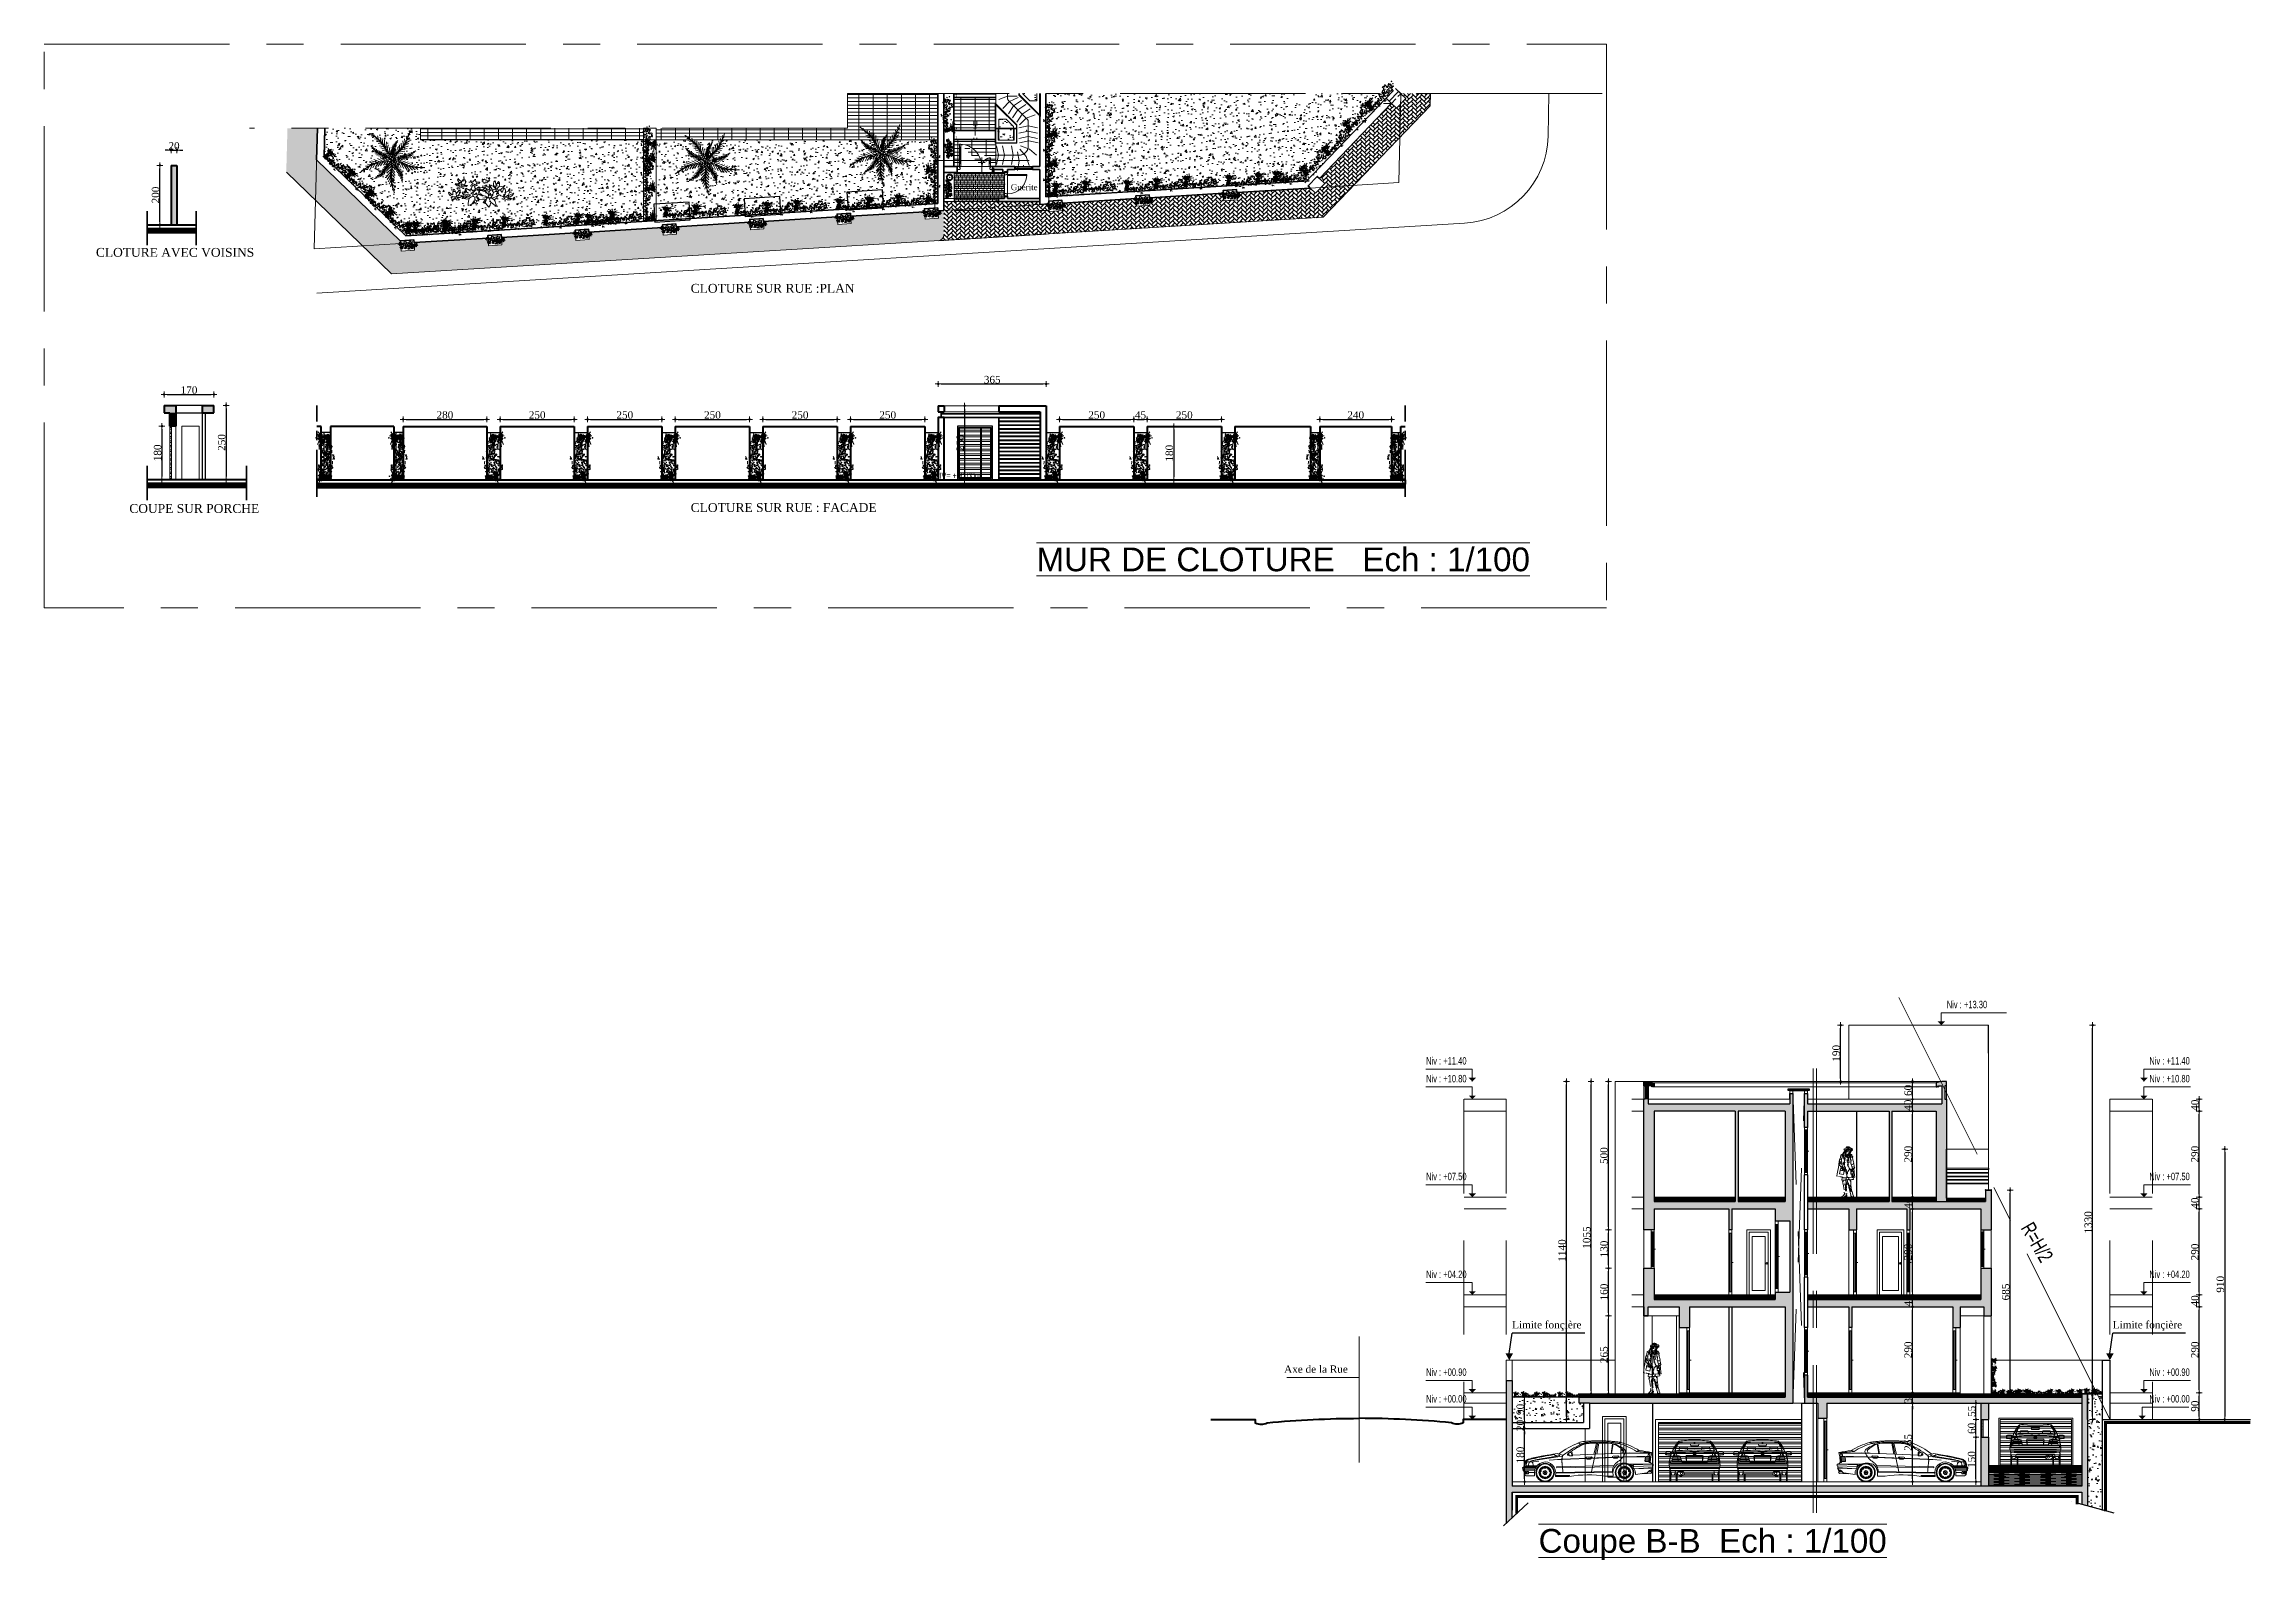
# Model space of a CAD drawing. Header units: metres. Extents: x 0 to 4415, y 1197 to 2590.
# Drawn here: x 2007.7 to 2082.2, y 1197.5 to 1248.6 of the extents above; entities that cross this region are included whole.
import ezdxf
from ezdxf.enums import TextEntityAlignment as Align

# ---------------------------------------------------------------- set-up
doc = ezdxf.new("R2010")
doc.units = ezdxf.units.M
for name, pattern in [('AXES', [2, 1.25, -0.25, 0.25, -0.25]), ('CACHE2', [4.7625, 3.175, -1.5875]), ('CENTER', [50.8, 31.75, -6.35, 6.35, -6.35]), ('CONTINU', [0])]:
    doc.linetypes.add(name, pattern=pattern)
doc.layers.get('DEFPOINTS').update_dxf_attribs({"lineweight": 5})
for name, color, linetype, lineweight, true_color in [('00-axe', 7, 'AXES', 5, 0xdb0000), ('veg', 7, 'Continuous', 9, 0x61c200), ('VEGETATION', 7, 'Continuous', 5, 0x7ea800), ('VEGETATIONS', 7, 'Continuous', 20, 0x91c200)]:
    doc.layers.add(name, color=color, linetype=linetype, lineweight=lineweight, true_color=true_color)
for name, color, linetype, lineweight in [('00-cot-ext 2', 7, 'Continuous', 13), ('00-cote', 7, 'CONTINU', 20), ('00-Menuiserie', 152, 'CONTINU', 5), ('00-MUR', 7, 'Continuous', 30), ('00-Niveau', 2, 'Continuous', 9), ('00-texte', 7, 'Continuous', 13), ('A_TRAM', 10, 'AXES', 15), ('AMENAGEMENT', 7, 'Continuous', 5), ('caché', 20, 'CACHE2', 13), ('Façade 01', 7, 'Continuous', 50), ('Façade 02', 41, 'Continuous', 35), ('façade 03', 33, 'Continuous', 25), ('gris', 251, 'Continuous', 9), ('MENUISERIE', 152, 'Continuous', 13), ('mur', 7, 'Continuous', 50), ('REVETEMENT FAcade', 251, 'CONTINU', 5), ('TEXTE', 7, 'Continuous', 9), ('vue', 7, 'Continuous', 5)]:
    doc.layers.add(name, color=color, linetype=linetype, lineweight=lineweight)
doc.layers.add('SECURITE', color=3, linetype='Continuous')
doc.styles.add('Code', font='arial.ttf')
doc.styles.add('style1', font='romantic.ttf')
doc.styles.add('STYLE2', font='swissl.ttf', dxfattribs={"width": 0.7})
doc.styles.add('style5', font='times.ttf')
doc.styles.add('WALIDcotat', font='times.ttf')
doc.dimstyles.new('walid 100', dxfattribs={"dimscale": 0, "dimtxt": 0.25, "dimasz": 0.1, "dimexe": 1.25, "dimexo": 0.625, "dimgap": 0.02, "dimtad": 1, "dimdec": 0, "dimlfac": 100, "dimrnd": 5, "dimtxsty": 'WALIDcotat', "dimblk": 'COTE', "dimcen": 2.5, "dimse1": 1, "dimse2": 1, "dimclrd": 256, "dimclrt": 256, "dimadec": 0, "dimazin": 0, "dimtfac": 1, "dimtdec": 0, "dimtix": 1, "dimtmove": 2, "dimatfit": 3, "dimldrblk": 'COTE', "dimfxl": 1.25, "dimarcsym": 0})
pattern_1 = [(320, (83.3956, 0), (-0.04781726, -0.54655401), [0.05715, -0.62865]), (265, (83.3956, 0), (0.57317054, 0.10573026), [0.04572, -0.50292175]), (10.451445, (83.39164, -0.04555), (0.52535326, -0.44082374), [0.04857003, -0.53427073]), (316.1842, (83.548, -2e-17), (-0.12612698, -0.81323712), [0.085725, -0.942975]), (6.635558, (83.5375, -0.0678), (0.74227837, -0.7122124), [0.07285507, -0.80140682]), (261.18415, (83.548, -2e-17), (0.74227837, -0.7122124), [0.0685799, -0.7543792]), (291, (83.5099, -0.0762), (-0.306795595, -0.45484317), [0.05715, -0.62865]), (236, (83.5099, -0.0762), (0.5525639, -0.18540609), [0.04572, -0.50292]), (341.451445, (83.48436, -0.1141), (0.24576831, -0.64024926), [0.04857003, -0.53426981]), (307.5, (83.39562, 0), (0.253665117, -0.00926581), [0, -0.496824, 0, -0.51054, 0, -0.504825]), (277.5, (83.39562, 0), (0.300541724, -0.200458988), [0, -0.291084, 0, -0.485394, 0, -0.192405]), (237.5, (83.39562, 0.16993), (-0.017186232, -0.406771786), [0, -0.1905, 0, -0.59436, 0, -0.78867]), (227.5, (83.39562, 0.24613), (0.076279473, -0.444387544), [0, -0.24765, 0, -0.394716, 0, -0.56007])]
pattern_2 = [(45, (83.395622, 0), (-0.0224506403, 0.0224506403), []), (45, (83.395622, 0.015875), (-0.0224506403, 0.0224506403), [])]
pattern_3 = [(45, (0, 0), (-0.0224506403, 0.0224506403), []), (45, (0, 0.015875), (-0.0224506403, 0.0224506403), [])]
pattern_4 = [(50, (955.63846, -48.51934), (0.54655401, -0.04781726), [0.05715, -0.62865]), (355, (955.63846, -48.51934), (-0.10573026, 0.57317054), [0.04572, -0.50292175]), (100.451445, (955.684, -48.52333), (0.44082374, 0.52535326), [0.04857003, -0.53427073]), (46.1842, (955.63846, -48.36694), (0.81323712, -0.12612698), [0.085725, -0.942975]), (96.63556, (955.7062, -48.37745), (0.7122124, 0.74227837), [0.07285507, -0.80140682]), (351.18415, (955.6385, -48.36694), (0.7122124, 0.74227837), [0.0685799, -0.7543792]), (21, (955.71466, -48.40504), (0.45484317, -0.3067956), [0.05715, -0.62865]), (326, (955.71466, -48.40504), (0.18540609, 0.5525639), [0.04572, -0.50292]), (71.451445, (955.75257, -48.4306), (0.64024926, 0.2457683), [0.04857003, -0.53426981]), (37.5, (955.63846, -48.51934), (0.00926581, 0.253665117), [0, -0.496824, 0, -0.51054, 0, -0.504825]), (7.5, (955.63846, -48.51934), (0.200458988, 0.300541724), [0, -0.291084, 0, -0.485394, 0, -0.192405]), (327.5, (955.46854, -48.51934), (0.406771786, -0.017186232), [0, -0.1905, 0, -0.59436, 0, -0.78867]), (317.5, (955.39234, -48.51934), (0.444387544, 0.07627947), [0, -0.24765, 0, -0.394716, 0, -0.56007])]

msp = doc.modelspace()

# ---------------------------------------------------------------- texts
at = {"color": 1, "style": 'STYLE2', "width": 0.7}
msp.add_text('NIV= +00.00m', height=0.2, dxfattribs=at).set_placement((2037.729, 1233.923))
at = {"style": 'style1'}
for p in [(2058.436, 1205.51), (2078.694, 1205.51)]:
    msp.add_text('Limite fonçière ', height=0.25, dxfattribs=at).set_placement(p, align=Align.TOP_CENTER)
at = {"layer": '00-axe', "char_height": 0.1, "attachment_point": 1, "style": 'STYLE2'}
for s, insert in [('3', (2038.435, 1246.874)), ('2', (2038.435, 1245.776)), ('1', (2038.435, 1245.476))]:
    msp.add_mtext_dynamic_manual_height_columns(s, width=25.98477, gutter_width=12.5, heights=[0], dxfattribs=dict(at, insert=insert))
at = {"layer": '00-Niveau', "style": 'STYLE2', "width": 0.7}
for s, p in [('Niv : +13.30', (2072.558, 1216.31)), ('Niv : +11.40', (2079.391, 1214.41)), ('Niv : +10.80', (2079.391, 1213.81)), ('Niv : +07.50', (2079.391, 1210.51)), ('Niv : +04.20', (2054.999, 1207.21)), ('Niv : +04.20', (2079.391, 1207.21)), ('Niv : +00.90', (2054.999, 1203.91)), ('Niv : +00.90', (2079.391, 1203.91)), ('Niv : +00.00', (2054.999, 1203.01)), ('Niv : +00.00', (2079.391, 1203.01))]:
    msp.add_text(s, height=0.25, dxfattribs=at).set_placement(p, align=Align.TOP_CENTER)
for s, p in [('Niv : +11.40', (2054.999, 1214.41)), ('Niv : +10.80', (2054.999, 1213.81)), ('Niv : +07.50', (2054.999, 1210.51))]:
    msp.add_text(s, height=0.25, rotation=360, dxfattribs=at).set_placement(p, align=Align.TOP_CENTER)
at = {"layer": '00-texte', "style": 'style5'}
for s, p in [('CLOTURE AVEC VOISINS ', (2009.456, 1241.404)), ('CLOTURE SUR RUE :PLAN   ', (2029.516, 1240.191)), ('COUPE SUR PORCHE ', (2010.582, 1232.765)), ('CLOTURE SUR RUE : FACADE   ', (2029.516, 1232.797))]:
    msp.add_text(s, height=0.3, rotation=0.00088, dxfattribs=at).set_placement(p)
at = {"layer": '00-texte', "insert": (2040.31, 1243.648), "char_height": 0.2, "width": 3.91295, "attachment_point": 7, "style": 'style1'}
msp.add_mtext('Guérite ', dxfattribs=at)
at = {"layer": '00-texte', "insert": (2075.051, 1207.432), "char_height": 0.5, "width": 3, "attachment_point": 9, "rotation": 300, "line_spacing_factor": 2, "style": 'STYLE2'}
msp.add_mtext('{\\f@Arial Unicode MS|b0|i0|c0|p34;R=H/2}', dxfattribs=at)
at = {"layer": 'A_TRAM', "color": 1, "ltscale": 5, "style": 'style1'}
msp.add_text('Axe de la Rue ', height=0.25, dxfattribs=at).set_placement((2050.651, 1204.012), align=Align.TOP_CENTER)
at = {"layer": 'TEXTE', "char_height": 0.8, "width": 70.79124, "attachment_point": 1, "style": 'Code'}
for s, insert in [('{\\L\\OMUR DE CLOTURE   Ech : 1/100 }', (2041.177, 1231.598)), ('{\\L\\OCoupe B-B  Ech : 1/100 }', (2058.111, 1198.495))]:
    msp.add_mtext(s, dxfattribs=dict(at, insert=insert))

# ---------------------------------------------------------------- blocks, each defined once
blk = doc.blocks.new('A$C6EC847CB')
for p, q in [((0.95, 0.1), (0.05, 0.1)), ((0.95, 0.07), (0.05, 0.07)), ((0.05, 0.03), (0.95, 0.03)), ((0.05, 0), (0.95, 0))]:
    blk.add_line(p, q)
for points in [[(0.05, 0), (0.05, 0.1), (0, 0.1), (0, 0)], [(0.95, 0), (0.95, 0.1), (1, 0.1), (1, 0)]]:
    blk.add_lwpolyline(points, close=True)
at = {"layer": 'DEFPOINTS'}
blk.add_line((0.5, 0.1), (0.5, 0.146), dxfattribs=at)
blk = doc.blocks.new('*U113')
blk.add_lwpolyline([(76.2, 0), (0, 0), (0, 2200), (800, 2200), (800, 0), (723.8, 0)])
for points in [[(723.8, 0), (76.2, 0), (76.2, 2123.8), (723.8, 2123.8)], [(177.8, 152.4), (622.2, 152.4), (622.2, 1971.4), (177.8, 1971.4)]]:
    blk.add_lwpolyline(points, close=True)
blk.add_circle((673, 1066.8), 25.4)
blk = doc.blocks.new('C3A9VA8Z')
at = {"color": 0, "linetype": 'ByBlock'}
for p, q in [((133.3, 86.4), (30.5, 70.1)), ((133, 75.7), (90.3, 72.9)), ((216.9, 77.9), (108.3, 73.5)), ((338, 83.5), (133, 75.7)), ((152.9, 93.6), (155, 95.1)), ((154.3, 89.7), (157.7, 89.8)), ((155.6, 92.6), (159, 87.9)), ((166.4, 98.7), (157.9, 97.9)), ((158.8, 98), (161.2, 100)), ((161, 87), (167.5, 87.7)), ((161.2, 100), (164.4, 102.5)), ((164.4, 102.5), (167.2, 104.5)), ((166.4, 87.6), (165.3, 98.6)), ((167.2, 104.5), (169.6, 106.2)), ((168.5, 88.9), (167.6, 97.7)), ((168.4, 90.1), (245.7, 92.6)), ((169.6, 106.2), (171.8, 107.6)), ((171.8, 107.6), (173.8, 108.9)), ((173.8, 108.9), (175.6, 110)), ((175.6, 110), (177.4, 111.1)), ((177.4, 111.1), (179.1, 112.2)), ((179.1, 112.2), (180.7, 113.1)), ((180.7, 113.1), (182.2, 114.1)), ((182.2, 114.1), (183.7, 115)), ((183.7, 115), (185.1, 115.8)), ((185.1, 115.8), (186.6, 116.6)), ((186.6, 116.6), (188, 117.5)), ((188, 117.5), (189.4, 118.3)), ((189.4, 118.3), (190.8, 119)), ((190.8, 119), (192.1, 119.8)), ((192.1, 119.8), (193.4, 120.5)), ((193.4, 120.5), (194.7, 121.2)), ((194.7, 121.2), (195.8, 121.9)), ((195.8, 121.9), (197, 122.5)), ((197, 122.5), (198, 123.1)), ((198, 123.1), (199, 123.6)), ((199, 123.6), (199.9, 124.1)), ((199.9, 124.1), (200.8, 124.6)), ((200.8, 124.6), (201.7, 125)), ((201.7, 125), (202.5, 125.4)), ((202.5, 125.4), (203.4, 125.8)), ((203.4, 125.8), (204.3, 126.2)), ((204.3, 126.2), (205.2, 126.5)), ((205.2, 126.5), (206.2, 126.8)), ((206.2, 126.8), (207.3, 127.1)), ((207.3, 127.1), (208.4, 127.4)), ((208.4, 127.4), (209.6, 127.7)), ((209.6, 127.7), (210.8, 127.9)), ((210.8, 127.9), (212.2, 128.2)), ((212.2, 128.2), (213.6, 128.4)), ((213.6, 128.4), (215.1, 128.6)), ((213.9, 80.7), (214, 78.8)), ((214, 78.8), (235.1, 79.6)), ((215.1, 128.6), (216.8, 128.8)), ((232.7, 83.6), (216, 83)), ((216.8, 128.8), (218.6, 129)), ((216.9, 78.2), (216.8, 78.9)), ((218.6, 129), (220.4, 129.2)), ((219.2, 76.1), (229.8, 76.5)), ((220.4, 129.2), (222.5, 129.4)), ((222.5, 129.4), (224.6, 129.5)), ((224.6, 129.5), (226.9, 129.7)), ((226.9, 129.7), (229.4, 129.8)), ((229.4, 129.8), (232, 129.9)), ((306.4, 81.5), (231.9, 78.5)), ((231.9, 78.8), (231.9, 79.5)), ((232, 129.9), (234.8, 130)), ((254.3, 133.8), (233.2, 33.2)), ((234.8, 130), (237.7, 130.1)), ((235, 80.4), (235, 81.5)), ((235.1, 79.6), (235, 80.4)), ((237.7, 130.1), (240.7, 130.2)), ((240.7, 130.2), (243.8, 130.2)), ((250, 130.3), (240.9, 92.4)), ((243.8, 130.2), (247.1, 130.3)), ((332.4, 95.9), (245.7, 92.5)), ((247.1, 130.3), (250, 130.3)), ((257.1, 130.3), (250.4, 92.7)), ((257.1, 130.3), (257.4, 130.3)), ((304, 128.3), (298.6, 94.6)), ((306.1, 127.7), (300.5, 94.8)), ((330.3, 96.3), (300.5, 94.8)), ((303.2, 84), (303.3, 82.1)), ((303.3, 82.1), (324.4, 83)), ((322, 87), (305.3, 86.3)), ((306.2, 81.6), (306.1, 82.3)), ((308.5, 79.5), (319.1, 79.9)), ((321.2, 82.2), (321.2, 82.8)), ((337.4, 82.8), (321.2, 82.1)), ((324.3, 83.8), (324.3, 84.9)), ((324.4, 82.9), (324.3, 83.8)), ((428.1, 95.9), (332.4, 95.9)), ((415, 84.1), (337.4, 82.8)), ((428.1, 95.9), (360.2, 98)), ((413.4, 75.7), (413.9, 79.1)), ((414.4, 82.4), (414.4, 82.7)), ((428.9, 80), (415, 80)), ((428.6, 81.1), (415.5, 81.1)), ((428.3, 85.6), (417.7, 85.6)), ((426.2, 67.6), (427.9, 86.3)), ((427.9, 86.3), (430.9, 97.6)), ((430.8, 66.1), (432.5, 85.5)), ((432.5, 85.5), (435.6, 97.2)), ((0.3, 47.8), (44.9, 47.8)), ((1.9, 37.8), (0.3, 47.8)), ((2.2, 37.8), (1.9, 37.8)), ((6, 49.8), (3.9, 47.8)), ((3.9, 43.4), (42.9, 43.4)), ((3.9, 38.9), (41.6, 38.9)), ((6.6, 25), (3.9, 38.9)), ((4.7, 34.5), (12.5, 34.5)), ((7.3, 49.8), (5.4, 47.8)), ((5.4, 31.1), (12.6, 31.1)), ((5.6, 30), (13, 30)), ((6.2, 26.7), (13, 26.7)), ((7.8, 50), (46.2, 50)), ((8.2, 51.7), (47.3, 51.7)), ((9.2, 65.3), (8.5, 66.1)), ((40.7, 20), (11.9, 20.5)), ((12, 54.6), (12.2, 55.9)), ((12.2, 55.9), (12.5, 58.4)), ((12.5, 58.4), (13, 61)), ((12.8, 53.8), (48.6, 53.4)), ((13, 61), (13.9, 63.9)), ((13.9, 63.9), (15.2, 67.6)), ((14, 33.2), (14, 32.7)), ((14.4, 28.7), (14.5, 28.3)), ((15.7, 32.9), (16.2, 28)), ((17.1, 34.5), (18.7, 34.5)), ((17.6, 26.7), (19.2, 26.7)), ((20.1, 33.2), (20.6, 28.3)), ((20.2, 54.6), (20.4, 55.9)), ((20.4, 55.9), (20.7, 58.4)), ((20.4, 30.7), (40.7, 30.7)), ((20.7, 58.4), (21.2, 61)), ((21.2, 61), (21.6, 62.2)), ((22.1, 63.9), (23.3, 67.1)), ((40.7, 20), (40.7, 31.1)), ((72.4, 0), (74.2, 0)), ((74.1, 31.1), (78.5, 31.1)), ((74.1, 0), (78.5, 0)), ((76.3, 28.9), (76.3, 33.3)), ((110.7, 17.8), (112, 31.1)), ((110.7, 17.8), (157.4, 18)), ((305.2, 32.2), (111.8, 28.9)), ((305.1, 34.4), (112, 31.1)), ((115.1, 50), (308.8, 55)), ((115.1, 50), (115.2, 46.7)), ((115.2, 46.7), (306.5, 50.6)), ((279.6, 18.7), (305.2, 18.9)), ((305.2, 18.9), (305.1, 34.4)), ((341.9, 31.1), (346.3, 31.1)), ((341.9, 0), (346.3, 0)), ((344.1, 28.9), (344.1, 33.3)), ((362.6, 59), (435.2, 60.9)), ((370.7, 56.6), (440.9, 59.2)), ((375.2, 52), (440.9, 54.2)), ((439.6, 47.6), (376.6, 43.5)), ((376.6, 43.5), (439.6, 45.6)), ((380.7, 24.4), (419.1, 29.8)), ((401.6, 27.2), (434.3, 27.6)), ((412.8, 71.6), (412.9, 72.4)), ((428.7, 73.3), (414, 73.3)), ((429, 74.4), (414.5, 74.4)), ((428.3, 67.8), (416.1, 67.8)), ((421.8, 31.2), (427.2, 37.3)), ((436.6, 34), (424.1, 33.8)), ((431.1, 65.2), (428.4, 65.2)), ((430.5, 38.8), (432.8, 38.8)), ((435.2, 60.9), (431.1, 65.2)), ((434.3, 27.6), (436.6, 34)), ((440.3, 59.5), (435.2, 60.9)), ((438.9, 44.5), (436.6, 40.8)), ((439.6, 46.9), (438.9, 54.1)), ((440.9, 58.5), (440.9, 54.2))]:
    blk.add_line(p, q, dxfattribs=at)
for points in [[(8.5, 68.9), (10.5, 70.6), (12.2, 71.9), (13.8, 73), (15.2, 73.9), (16.5, 74.5), (17.8, 75.1), (19, 75.6), (20.2, 76), (21.5, 76.3), (22.8, 76.7), (24.2, 77.1), (25.6, 77.4), (27.1, 77.8), (28.7, 78.2), (30.3, 78.6), (31.9, 79), (33.7, 79.4), (35.5, 79.8), (37.3, 80.2), (39.2, 80.7), (41.1, 81.1), (43, 81.5), (44.9, 82), (46.9, 82.4), (48.7, 82.8), (50.6, 83.2), (52.5, 83.6), (54.5, 84), (56.4, 84.5), (58.5, 84.9), (60.6, 85.3), (62.8, 85.8), (65.2, 86.3), (68.1, 86.9), (71.8, 87.6), (76.7, 88.5), (83.3, 89.7), (91.8, 91.3), (102.7, 93.2), (116.3, 95.6)], [(126.2, 88.8), (123.7, 88.1), (120.6, 87.5), (117, 86.7), (113.1, 86), (109, 85.2), (104.8, 84.4), (100.6, 83.6), (96.4, 82.9), (92.5, 82.2), (88.7, 81.6), (85.2, 81), (81.9, 80.4), (78.9, 79.9), (76, 79.4), (73.4, 78.9), (71, 78.5), (68.8, 78.1), (66.9, 77.8), (65, 77.4), (63.3, 77.1), (61.5, 76.8), (59.8, 76.5), (58, 76.1), (56.1, 75.8), (54.1, 75.4), (51.9, 74.9), (49.4, 74.5), (46.8, 73.9), (43.8, 73.4), (40.6, 72.8), (37.1, 72.1), (33.3, 71.4)], [(117.1, 86.7), (115.3, 87.4), (113.7, 88), (112.3, 88.5), (111, 89.1), (109.9, 89.7), (108.9, 90.2), (108, 90.7), (107.2, 91.1)], [(136.5, 31.1), (136, 36), (135.7, 40.3), (135.3, 44.1), (135, 47.5), (134.7, 50.4), (134.4, 53), (134.1, 55.3), (133.9, 57.3), (133.7, 59.1), (133.5, 60.8), (133.3, 62.2), (133.2, 63.6), (133, 64.8), (132.9, 65.9), (132.8, 66.9), (132.8, 67.8), (132.7, 68.8), (132.7, 69.6), (132.7, 70.5), (132.7, 71.4), (132.7, 72.3), (132.7, 73.2), (132.8, 74.1), (132.8, 75.1), (132.9, 76.1), (133, 77.1), (133.1, 78.2), (133.3, 79.3), (133.4, 80.4), (133.6, 81.5), (133.8, 82.6), (134, 83.7), (134.3, 84.8), (134.6, 85.8), (134.9, 86.8), (135.3, 87.6), (135.8, 88.4), (136.3, 89.1), (136.8, 89.6), (137.4, 90)], [(8.5, 68.9), (9.5, 68.6), (10.4, 68.4), (11.2, 68.2), (12, 68.1), (12.6, 68), (13.2, 67.9), (13.7, 67.8), (14.2, 67.7), (14.7, 67.6), (15.2, 67.6), (15.7, 67.5), (16.2, 67.5), (16.8, 67.4), (17.6, 67.4), (18.4, 67.3), (19.5, 67.2), (20.7, 67.1), (22.4, 67.1), (24.7, 67.1), (28, 67.1), (32.5, 67.3), (38.3, 67.7), (45.8, 68.2), (55.2, 68.9)], [(8.5, 68.9), (9.5, 68.6), (10.4, 68.4), (11.2, 68.2), (12, 68.1), (12.6, 68), (13.2, 67.9), (13.7, 67.8), (14.2, 67.7), (14.7, 67.6), (15.2, 67.6), (15.7, 67.5), (16.2, 67.5), (16.8, 67.4), (17.6, 67.4), (18.4, 67.3), (19.5, 67.2), (20.7, 67.1), (22.4, 67.1), (24.7, 67.1), (28, 67.1), (32.5, 67.3), (38.3, 67.7), (45.8, 68.2), (55.2, 68.9)], [(111, 20.7), (123.1, 21), (133.2, 21.2), (140.9, 21.4), (146.8, 21.5), (151.2, 21.5), (154.4, 21.6), (157, 21.6), (159.2, 21.6)]]:
    blk.add_lwpolyline(points, dxfattribs=at)
for points in [[(12.2, 68, -0.041907), (13.4, 70.2, -0.09594), (14.1, 71, -0.036602), (17.5, 73, -0.041384), (20.7, 74.2, -0.004955), (25.5, 75.7, -0.012733), (27.3, 76.1, -0.0036), (27.8, 76.2, -0.000093), (44.8, 79.9, -0.004917), (71.3, 85.4, -0.003883), (105.1, 91.7)], [(188.5, 131.1, -0.015238), (192.9, 133, -0.029264), (195.3, 133.7, -0.006163), (203, 135.6, -0.030966), (204.6, 135.9, -0.009078), (210, 136.3, -0.004626), (220.7, 136.9, -0.001513), (232.9, 137.5, -0.002359), (240.8, 137.8, -0.008135), (257.7, 138.1, -0.008024), (274.8, 137.8, -0.00447), (286.9, 137.3, -0.004491), (298.8, 136.6, -0.003788), (306.2, 136, -0.002829), (316, 135.1, -0.011852), (321.2, 134.5, -0.008353), (328.6, 133.4, -0.039181), (329.3, 133.2, -0.010193), (331.9, 132.2)], [(196.3, 126.7, -0.016561), (200.4, 128.6, -0.033525), (202.6, 129.3, -0.00416), (209, 131, -0.013974), (211, 131.4, -0.010489), (216.7, 132.4, -0.016128), (220.4, 132.8, -0.009456), (223.4, 133, -0.003064), (232.7, 133.3, -0.008102), (265.2, 133.9, -0.011369), (288.4, 133.3, -0.003519), (297.8, 132.8, -0.005958), (303.4, 132.4, -0.006803), (310.4, 131.8, -0.018906), (312.9, 131.4, -0.010871), (314.5, 131, 0.003748), (319.2, 130, 0.007082), (320.9, 129.6, 0.00356), (324.2, 129)], [(345, 94.2, -0.026368), (340.6, 86.2, -0.040706), (337.1, 81.4, -0.006221), (330.3, 73.8, -0.044425), (329.2, 72.8, -0.005163), (327.1, 71.2, -0.006933), (325.4, 70.1, -0.016366), (322, 67.9, 0.023692), (319.6, 66.3, 0.017975), (318.3, 65.3, 0.007178), (315.1, 62.5, 0.013606), (312.1, 59.7, 0.03139), (311, 58.4, 0.029883), (310, 57, 0.012319), (307.9, 53.3, 0.006882), (306.6, 50.7, 0.01131), (305.8, 49.1, 0.033122), (305.6, 48.4, 0.004564), (304.1, 43.3, 0.03807), (303.4, 39.8, 0.025363), (303.1, 34.4)], [(312.7, 127.5), (321.6, 122.7), (332, 117.4), (341.8, 111.1, -0.492611), (345, 94.2, 1.746646)], [(338, 83.5, -0.001144), (348.4, 83.8, -0.002923), (352.5, 83.9, -0.000355), (370.9, 84.3, 0.001256), (376.1, 84.4, 0.006272), (388.9, 84.8, -0.006121), (401.6, 85.3, -0.005859), (402.3, 85.3, -0.000872), (407, 85.3, -0.036063), (410.1, 85.1, -0.021977), (415, 84.1)]]:
    blk.add_lwpolyline(points, format="xyb", dxfattribs=at)
for centre, radius in [((231.7, 81.2), 0.982), ((76.3, 31.1), 31.1), ((76.3, 31.1), 28.9), ((76.3, 31.1), 21.1), ((76.3, 31.1), 20), ((76.3, 31.1), 6.67), ((76.3, 31.1), 3.33), ((76.3, 31.1), 2.22), ((344.1, 31.1), 31.1), ((344.1, 31.1), 28.9), ((344.1, 31.1), 21.1), ((344.1, 31.1), 20), ((344.1, 31.1), 6.67), ((344.1, 31.1), 3.33), ((344.1, 31.1), 2.22)]:
    blk.add_circle(centre, radius, dxfattribs=at)
for centre, radius, start, end in [((141.9, 149.8), 60, 244.77137, 265.74151), ((312.6, -167.3), 323.2, 112.5688, 126.19109), ((413.5, -287.8), 467.9, 117.65691, 126.1593), ((154.3, 91.9), 2.22, 128.16289, 271.82411), ((158.2, 94.6), 3.33, 95.51542, 216.47918), ((160.8, 89.3), 2.22, 216.47918, 275.51542), ((166.5, 97.6), 1.11, 5.51542, 95.51542), ((167.4, 88.8), 1.11, 275.51542, 5.51542), ((198.4, 139.4), 12.9, 219.90828, 260.60196), ((216.1, 80.7), 2.22, 92.25856, 182.25856), ((219.1, 78.3), 2.22, 182.25856, 272.25856), ((229.7, 78.7), 2.22, 272.25856, 2.25856), ((232.8, 81.4), 2.22, 2.25856, 92.25856), ((260.8, -470.3), 600.6, 86.41023, 90.32371), ((297.1, 97.8), 31.3, 64.54198, 89.47561), ((305.4, 84.1), 2.22, 92.25856, 182.25856), ((308.4, 81.7), 2.22, 182.25856, 272.25856), ((177.4, -110.6), 271.5, 53.68188, 60.63631), ((319, 82.1), 2.22, 272.25856, 2.25856), ((322.1, 84.8), 2.22, 2.25856, 92.25856), ((333.9, 116.6), 15.7, 97.41341, 127.9183), ((274.5, -60.1), 195.6, 55.90032, 75.28482), ((332, 103.8), 7.63, 257.17037, 35.37389), ((268.9, -97.2), 237.9, 58.33493, 74.66147), ((398.2, 77.9), 27.7, 99.1723, 120.42603), ((357.7, -448.3), 550.8, 82.36463, 87.24438), ((360.8, -226), 332.9, 77.1557, 84.30517), ((414.5, 75.6), 1.11, 171.64222, 270), ((415, 78.9), 1.11, 90, 171.64222), ((417.7, 82.2), 3.33, 90, 171.64222), ((415.5, 82.2), 1.11, 171.64222, 270), ((436.1, 85.5), 13.2, 95.94139, 179.70482), ((428.3, 84.4), 1.11, 10.22979, 90), ((428.6, 82.2), 1.11, 270, 7.28787), ((428.9, 78.9), 1.11, 2.90854, 90), ((429, 75.6), 1.11, 270, 358.5462), ((385.2, 76.7), 44.9, 7.28787, 10.22979), ((385.2, 76.7), 44.9, 358.5462, 2.90854), ((434.6, 97.5), 1.11, 345, 78.52211), ((2.2, 35.6), 2.22, 10.95406, 90), ((65.3, 45.3), 61.5, 157.41565, 193.33814), ((65.3, 45.3), 61.5, 160.36888, 193.33814), ((5.6, 50.3), 0.667, 313.28405, 355.19098), ((65.3, 45.3), 59.2, 160.94447, 175.19098), ((12, 26), 5.56, 190.95406, 269.04516), ((7.8, 49.4), 0.667, 90, 136.94026), ((8, 65.7), 0.667, 36.36362, 160.36888), ((65.3, 45.3), 58.1, 158.57788, 172.95646), ((8.2, 52.4), 0.667, 172.95646, 270), ((8.6, 64.9), 0.667, 340.94447, 36.36362), ((12.8, 54.5), 0.778, 173.30356, 270), ((12.5, 33), 1.44, 5.70547, 90), ((12.6, 32.6), 1.44, 270, 5.70547), ((13, 28.6), 1.44, 5.70547, 90), ((13, 28.1), 1.44, 270, 5.70547), ((17.1, 33), 1.44, 90, 185.70547), ((17.6, 28.1), 1.44, 185.70547, 270), ((18.7, 33), 1.44, 5.70547, 90), ((19.2, 28.1), 1.44, 270, 5.70547), ((21, 54.5), 0.778, 173.30356, 270), ((32.3, 59.1), 11.1, 98.9982, 164.04479), ((19.3, 54.3), 17.4, 357.3859, 48.37947), ((76.3, 31.1), 35.6, 0.03122, 180.62721), ((58.5, 30.2), 1.11, 66.67322, 166.10136), ((70, 29.3), 12.6, 174.49856, 216.36085), ((58.1, 37), 0.222, 144.55293, 179.44707), ((60.2, 36.3), 2.22, 129.59906, 194.40094), ((62.7, 37), 4.76, 194.40094, 229.8407), ((61.8, 34.4), 4.76, 94.1593, 129.59906), ((54, 24.9), 8.04, 338.6617, 52.29468), ((60.3, 34.2), 1.11, 229.8407, 319.46868), ((76.3, 31.1), 16.7, 181.66217, 209.58075), ((76.3, 31.1), 16.7, 151.26507, 172.73493), ((60.6, 22.6), 1.11, 226.31806, 325.74619), ((56.3, 37.6), 6.38, 319.46868, 4.53132), ((61.6, 38), 1.11, 4.53132, 94.1593), ((63.3, 43.4), 1.11, 154.31806, 253.74619), ((72.6, 36.5), 12.6, 102.49856, 144.36085), ((63.5, 50.4), 8.04, 266.6617, 340.29468), ((76.3, 31.1), 16.7, 109.66217, 137.58075), ((68.7, 18.4), 4.76, 166.1593, 201.59906), ((65.2, 19.2), 1.11, 76.53132, 166.1593), ((76.3, 31.1), 16.7, 223.26507, 244.73493), ((66.4, 17.4), 2.22, 201.59906, 266.40094), ((65.1, 15.7), 0.222, 216.55293, 251.44707), ((64, 14.1), 6.38, 31.46868, 76.53132), ((66.5, 20), 4.76, 266.40094, 301.8407), ((68.4, 16.9), 1.11, 301.8407, 31.46868), ((69.9, 47.8), 1.11, 354.67322, 94.10136), ((71.6, 13.9), 1.11, 138.67322, 238.10136), ((75.3, 8), 8.04, 50.6617, 124.29468), ((76.1, 24.6), 12.6, 246.49856, 288.36085), ((76.3, 31.1), 16.7, 253.66217, 281.58075), ((77.7, 45.9), 4.76, 122.40094, 157.8407), ((76.3, 31.1), 16.7, 79.26507, 100.73493), ((74.3, 47.2), 1.11, 157.8407, 247.46868), ((76.3, 52.1), 6.38, 247.46868, 292.53132), ((76.3, 48), 2.22, 57.59906, 122.40094), ((76.3, 50.2), 0.222, 72.55293, 107.44707), ((74.9, 45.9), 4.76, 22.1593, 57.59906), ((78.3, 47.2), 1.11, 292.53132, 22.1593), ((79.6, 13.5), 1.11, 298.31806, 37.74619), ((84, 47.2), 1.11, 82.31806, 181.74619), ((90.7, 49.2), 8.04, 194.6617, 268.29468), ((84.1, 16.9), 1.11, 148.53132, 238.1593), ((76.3, 31.1), 16.7, 37.66217, 65.58075), ((88.6, 14.1), 6.38, 103.46868, 148.53132), ((76.3, 31.1), 16.7, 295.26507, 316.73493), ((86.1, 20), 4.76, 238.1593, 273.59906), ((80.3, 36.3), 12.6, 30.49856, 72.36085), ((86.2, 17.4), 2.22, 273.59906, 338.40094), ((87.4, 19.2), 1.11, 13.8407, 103.46868), ((87.5, 15.7), 0.222, 288.55293, 323.44707), ((83.9, 18.4), 4.76, 338.40094, 13.8407), ((91, 38), 1.11, 85.8407, 175.46868), ((96.3, 37.6), 6.38, 175.46868, 220.53132), ((98, 23.1), 8.04, 122.6617, 196.29468), ((76.3, 31.1), 16.7, 325.66217, 353.58075), ((91.2, 21.4), 1.11, 210.67322, 310.10136), ((90.2, 42.3), 1.11, 282.67322, 22.10136), ((76.3, 31.1), 16.7, 7.26507, 28.73493), ((90.7, 34.4), 4.76, 50.40094, 85.8407), ((92.3, 34.2), 1.11, 220.53132, 310.1593), ((82.5, 28.9), 12.6, 318.49856, 0.36085), ((89.9, 37), 4.76, 310.1593, 345.59906), ((94, 28.8), 1.11, 10.31806, 109.74619), ((92.4, 36.3), 2.22, 345.59906, 50.40094), ((94.4, 37), 0.222, 0.55293, 35.44707), ((220.9, -393.2), 416.2, 81.88313, 98.77167), ((342.3, 28.6), 37.6, 126.198, 170.9821), ((341.5, 8.2), 55, 67.07162, 112.92838), ((337.8, 29.3), 12.6, 174.49856, 216.36085), ((326.3, 30.2), 1.11, 66.67322, 166.10136), ((325.9, 37), 0.222, 144.55293, 179.44707), ((328, 36.3), 2.22, 129.59906, 194.40094), ((330.5, 37), 4.76, 194.40094, 229.8407), ((329.6, 34.4), 4.76, 94.1593, 129.59906), ((321.8, 24.9), 8.04, 338.6617, 52.29468), ((328.1, 34.2), 1.11, 229.8407, 319.46868), ((344.1, 31.1), 16.7, 181.66217, 209.58075), ((344.1, 31.1), 16.7, 151.26507, 172.73493), ((328.4, 22.6), 1.11, 226.31806, 325.74619), ((324.1, 37.6), 6.38, 319.46868, 4.53132), ((329.4, 38), 1.11, 4.53132, 94.1593), ((331.1, 43.4), 1.11, 154.31806, 253.74619), ((340.4, 36.5), 12.6, 102.49856, 144.36085), ((331.3, 50.4), 8.04, 266.6617, 340.29468), ((336.5, 18.4), 4.76, 166.1593, 201.59906), ((344.1, 31.1), 16.7, 109.66217, 137.58075), ((333, 19.2), 1.11, 76.53132, 166.1593), ((344.1, 31.1), 16.7, 223.26507, 244.73493), ((334.1, 17.4), 2.22, 201.59906, 266.40094), ((332.9, 15.7), 0.222, 216.55293, 251.44707), ((331.7, 14.1), 6.38, 31.46868, 76.53132), ((334.3, 20), 4.76, 266.40094, 301.8407), ((336.2, 16.9), 1.11, 301.8407, 31.46868), ((337.7, 47.8), 1.11, 354.67322, 94.10136), ((339.4, 13.9), 1.11, 138.67322, 238.10136), ((343.1, 8), 8.04, 50.6617, 124.29468), ((343.9, 24.6), 12.6, 246.49856, 288.36085), ((344.1, 31.1), 16.7, 253.66217, 281.58075), ((342.1, 47.2), 1.11, 157.8407, 247.46868), ((345.4, 45.9), 4.76, 122.40094, 157.8407), ((344.1, 31.1), 16.7, 79.26507, 100.73493), ((344.1, 52.1), 6.38, 247.46868, 292.53132), ((344.1, 48), 2.22, 57.59906, 122.40094), ((344.1, 50.2), 0.222, 72.55293, 107.44707), ((342.7, 45.9), 4.76, 22.1593, 57.59906), ((346.1, 47.2), 1.11, 292.53132, 22.1593), ((347.3, 13.5), 1.11, 298.31806, 37.74619), ((351.8, 47.2), 1.11, 82.31806, 181.74619), ((358.4, 49.2), 8.04, 194.6617, 268.29468), ((351.9, 16.9), 1.11, 148.53132, 238.1593), ((344.1, 31.1), 16.7, 37.66217, 65.58075), ((356.4, 14.1), 6.38, 103.46868, 148.53132), ((344.1, 31.1), 16.7, 295.26507, 316.73493), ((353.8, 20), 4.76, 238.1593, 273.59906), ((348.1, 36.3), 12.6, 30.49856, 72.36085), ((354, 17.4), 2.22, 273.59906, 338.40094), ((355.2, 19.2), 1.11, 13.8407, 103.46868), ((355.3, 15.7), 0.222, 288.55293, 323.44707), ((351.6, 18.4), 4.76, 338.40094, 13.8407), ((358.8, 38), 1.11, 85.8407, 175.46868), ((364, 37.6), 6.38, 175.46868, 220.53132), ((365.8, 23.1), 8.04, 122.6617, 196.29468), ((344.1, 31.1), 16.7, 325.66217, 353.58075), ((359, 21.4), 1.11, 210.67322, 310.10136), ((358, 42.3), 1.11, 282.67322, 22.10136), ((344.1, 31.1), 16.7, 7.26507, 28.73493), ((358.5, 34.4), 4.76, 50.40094, 85.8407), ((360, 34.2), 1.11, 220.53132, 310.1593), ((350.2, 28.9), 12.6, 318.49856, 0.36085), ((357.7, 37), 4.76, 310.1593, 345.59906), ((361.8, 28.8), 1.11, 10.31806, 109.74619), ((360.1, 36.3), 2.22, 345.59906, 50.40094), ((362.2, 37), 0.222, 0.55293, 35.44707), ((355.1, 38.1), 22.2, 13.88014, 69.16375), ((363.8, 45.1), 13.4, 31.03588, 58.84276), ((347.9, 27.3), 33, 355.0396, 29.36742), ((416.1, 71.1), 3.33, 171.64222, 270), ((414, 72.2), 1.11, 90, 171.64222), ((418.5, 34.2), 4.44, 277.90716, 318.5173), ((428.4, 67.4), 2.22, 175, 270), ((430.5, 34.3), 4.44, 90, 138.5173), ((428.3, 68.9), 1.11, 270, 349.77021), ((428.7, 72.2), 1.11, 354.17539, 90), ((424, 49.4), 16.2, 287.51334, 347.0322), ((385.2, 76.7), 44.9, 349.77021, 354.17539), ((435.2, 53.8), 4.44, 91.47131, 91.47131), ((431.9, 66), 1.11, 175, 223.81649), ((432.8, 43.2), 4.44, 270, 327.32321), ((435.2, 46.9), 4.44, 327.32321, 0), ((439.7, 58.5), 1.11, 0.05644, 59.89974)]:
    blk.add_arc(centre, radius, start, end, dxfattribs=at)
for points in [[(76.3, 31.1), (74.1, 31.1), (76.3, 33.3)], [(76.3, 31.1), (78.5, 31.1), (76.3, 28.9)], [(344.1, 31.1), (341.9, 31.1), (344.1, 33.3)], [(344.1, 31.1), (346.3, 31.1), (344.1, 28.9)]]:
    blk.add_solid(points, dxfattribs=at)
blk = doc.blocks.new('C3A9VA8A')
at = {"color": 0, "linetype": 'ByBlock'}
for p, q in [((-97.3, 93.6), (-96.6, 99.6)), ((-80.1, 89.1), (-94.9, 90.6)), ((-85.7, 89.6), (-94.9, 90.6)), ((-93.9, 101.9), (-81.4, 101.9)), ((-71.3, 87.1), (-80.4, 84.8)), ((-78.7, 99.4), (-78.3, 94)), ((-78.3, 93.4), (-78.3, 94)), ((-74.4, 74.5), (-44.5, 74.5)), ((-73.3, 79.9), (-45.9, 79.9)), ((-72.5, 80.7), (-46.1, 80.7)), ((-51.9, 87.1), (-71.3, 87.1)), ((-58.7, 87.1), (-68.9, 87.1)), ((-54.1, 68.4), (-61.2, 97.1)), ((-51.8, 100.4), (-51.8, 100.4)), ((-50.8, 113.7), (-51.6, 105.4)), ((-48.2, 116.3), (-26.4, 116.3)), ((-42.7, 67), (-46.7, 83.1)), ((-26.6, 69.7), (-29, 83.8)), ((-26.6, 69.7), (-26.6, 81.8)), ((-25, 88.5), (0.4, 88.5)), ((-24, 84.5), (0.4, 84.5)), ((-23.7, 113.7), (-23.1, 106.7)), ((-12.2, 121.3), (-13.4, 127.3)), ((-13.1, 127.7), (-3.5, 127.7)), ((0.4, 121.1), (-11.9, 121.1)), ((0.4, 94.8), (-4.9, 94.8)), ((-3.6, 94.8), (4.5, 94.8)), ((-0.9, 130.3), (-0.8, 134.1)), ((0.4, 121.1), (12.7, 121.1)), ((0.4, 98.8), (0.4, 90.8)), ((25.9, 88.5), (0.4, 88.5)), ((24.8, 84.5), (0.4, 84.5)), ((1.7, 130.3), (1.7, 134.1)), ((13.9, 127.7), (4.4, 127.7)), ((13.1, 121.3), (14.2, 127.3)), ((24.6, 113.7), (23.9, 106.7)), ((49.1, 116.3), (27.2, 116.3)), ((27.5, 69.7), (29.8, 83.8)), ((27.5, 69.7), (27.5, 81.8)), ((43.5, 67), (47.5, 83.1)), ((75.2, 74.5), (45.4, 74.5)), ((74.2, 79.9), (46.8, 79.9)), ((73.3, 80.7), (47, 80.7)), ((51.7, 113.7), (52.5, 105.4)), ((52.7, 100.4), (52.7, 100.4)), ((52.7, 87.1), (72.2, 87.1)), ((54.9, 68.4), (62.1, 97.1)), ((59.6, 87.1), (69.8, 87.1)), ((72.2, 87.1), (81.3, 84.8)), ((78.9, 79.3), (81, 69.4)), ((79.1, 93.4), (79.2, 94)), ((79.6, 99.4), (79.2, 94)), ((80.4, 79.9), (79.4, 79.9)), ((80.9, 79.5), (82.9, 69.8)), ((81, 89.1), (95.8, 90.6)), ((94.8, 101.9), (82.2, 101.9)), ((86.5, 89.6), (95.8, 90.6)), ((98.1, 93.6), (97.4, 99.6)), ((-85.3, 58), (-85.3, 52.9)), ((-70.6, 61.7), (-85.1, 59)), ((-70.6, 59), (-84.8, 58.5)), ((-70.6, 53.6), (-84.7, 52.4)), ((-82.8, 3.5), (-82.7, 41.7)), ((-80, 0), (-82.8, 3.5)), ((-80, 59.9), (-82.7, 73.7)), ((-80, 0), (-80, 33.1)), ((-61.2, 0), (-80, 0)), ((-77.6, 25.5), (-77.4, 26.5)), ((-71.3, 22.4), (-76.9, 24.5)), ((-75.4, 68.4), (-43, 68.4)), ((-74.9, 73.7), (-44.3, 73.7)), ((0.4, 61.7), (-70.6, 61.7)), ((0.4, 59), (-70.6, 59)), ((0.4, 53.6), (-70.6, 53.6)), ((-70.6, 46.7), (0.4, 46.7)), ((0.4, 44.2), (-70.6, 44.2)), ((-65.8, 26.5), (-70, 22.7)), ((-65.3, 34.9), (-65.3, 26.8)), ((-59.9, 26.8), (-64.6, 26.8)), ((0.4, 37.5), (-62.6, 37.5)), ((-61.2, 0), (-61.2, 26.8)), ((-58.4, 3.5), (-61.2, 0)), ((-58.4, 26.8), (-58.4, 3.5)), ((-57.2, 29.5), (-57.2, 32.2)), ((-54.5, 34.9), (-38.4, 34.9)), ((-42.7, 69.7), (0.4, 69.7)), ((-42.7, 67), (0.4, 67)), ((-35.8, 32.2), (-35.8, 29.5)), ((-33.1, 26.8), (0.4, 26.8)), ((43.5, 69.7), (0.4, 69.7)), ((43.5, 67), (0.4, 67)), ((0.4, 61.7), (71.5, 61.7)), ((0.4, 59), (71.5, 59)), ((0.4, 53.6), (71.5, 53.6)), ((71.5, 46.7), (0.4, 46.7)), ((0.4, 44.2), (71.5, 44.2)), ((0.4, 37.5), (63.4, 37.5)), ((51.4, 26.8), (0.4, 26.8)), ((76.3, 68.4), (43.9, 68.4)), ((75.8, 73.7), (45.2, 73.7)), ((51.4, 26.8), (65.5, 26.8)), ((59.2, 26.8), (59.2, 3.5)), ((59.2, 3.5), (62.1, 0)), ((62.1, 0), (62.1, 26.8)), ((62.1, 0), (80.9, 0)), ((66.1, 34.9), (66.1, 26.8)), ((66.7, 26.5), (70.8, 22.7)), ((71.5, 61.7), (86, 59)), ((71.5, 59), (85.7, 58.5)), ((71.5, 53.6), (85.6, 52.4)), ((72.2, 22.4), (77.8, 24.5)), ((78.5, 25.5), (78.3, 26.5)), ((80.9, 59.9), (82.7, 69.3)), ((80.9, 0), (80.9, 33.1)), ((80.9, 0), (83.6, 3.5)), ((82.5, 69.2), (81.5, 69)), ((82.8, 70.1), (83.5, 73.7)), ((83.6, 3.5), (83.5, 41.7)), ((86.2, 58), (86.2, 52.9))]:
    blk.add_line(p, q, dxfattribs=at)
for points in [[(-95.4, 99.5), (-95.9, 93.8, 0.409031), (-94.3, 92), (-81.9, 90.8, 0.464641), (-80, 92.7), (-80.6, 99.5, 0.391544), (-82.3, 101.1), (-93.7, 101.1, 0.392901)], [(83.3, 101.2), (94.7, 101.2, -0.392901), (96.7, 99.3), (97.1, 93.6, -0.409031), (95.3, 91.5), (82.9, 90.3, -0.464641), (80.7, 92.5), (81.3, 99.3, -0.391544)]]:
    blk.add_lwpolyline(points, format="xyb", close=True, dxfattribs=at)
for points in [[(-61.9, 99, -0.00873), (-62.6, 98.8, -0.014746), (-63, 98.7, -0.012823), (-63.8, 98.6, 0.02167), (-64.3, 98.5, 0.052696), (-64.9, 98.3, 0.048277), (-65.6, 97.9, 0.02147), (-66, 97.6, 0.04373), (-66.2, 97.4, 0.008446), (-66.4, 97, 0.005507), (-66.8, 96.4, 0.003966), (-67.5, 95.6, 0.035499), (-67.5, 95.5, 0.000025), (-67.7, 95.1, -0.000004), (-67.8, 94.8, -0.000008), (-68.2, 94.1, 0.000077), (-68.6, 93.3, 0.027646), (-68.7, 93.1, 0.004122), (-69.1, 91.9, 0.000556), (-69.3, 91.5, -0.000135), (-69.8, 90.1, -0.002465), (-70.2, 89, -0.001569), (-70.8, 87.1)], [(62.8, 99, 0.00873), (63.4, 98.8, 0.014746), (63.8, 98.7, 0.012823), (64.6, 98.6, -0.02167), (65.1, 98.5, -0.052696), (65.8, 98.3, -0.048277), (66.4, 97.9, -0.02147), (66.8, 97.6, -0.04373), (67, 97.4, -0.008446), (67.3, 97, -0.005507), (67.7, 96.4, -0.003966), (68.3, 95.6, -0.035499), (68.4, 95.5, -0.000025), (68.6, 95.1, 0.000004), (68.7, 94.8, 0.000008), (69.1, 94.1, -0.000077), (69.5, 93.3, -0.027646), (69.6, 93.1, -0.004122), (70, 91.9, -0.000556), (70.1, 91.5, 0.000135), (70.6, 90.1, 0.002465), (71, 89, 0.001569), (71.7, 87.1)]]:
    blk.add_lwpolyline(points, format="xyb", dxfattribs=at)
for centre, radius in [((0.4, 94.8), 5.36), ((0.4, 94.8), 4.02), ((-43.6, 28.3), 3.72)]:
    blk.add_circle(centre, radius, dxfattribs=at)
for centre, radius, start, end in [((-94.6, 93.3), 2.65, 173.13001, 263.93508), ((-93.9, 99.2), 2.65, 90, 173.13001), ((-5.2, 61.3), 80, 154.47773, 181.98647), ((64.2, 49.5), 148.9, 161.93511, 170.65097), ((-81.4, 99.2), 2.65, 4.38289, 90), ((-75.7, 96.3), 3.48, 222.19983, 224.94028), ((28.1, 61.3), 110.9, 137.14117, 161.92774), ((-69.7, 49.6), 46.7, 86.62014, 99.32671), ((26.3, 61.6), 108.2, 136.62644, 161.54402), ((-26.7, 64), 49.8, 162.09408, 166.65061), ((-74.4, 75.3), 0.804, 166.65061, 270), ((-76.9, 81.5), 18.3, 55.92636, 83.97421), ((-73.3, 79.1), 0.804, 90, 162.09408), ((-72.5, 81.5), 0.804, 159.10379, 270), ((-29.9, 73.9), 44, 163.16225, 169.73387), ((-71.3, 86.3), 0.804, 90, 152.92743), ((-57.1, 86.3), 11.5, 110.86427, 175.79505), ((23, 81), 92.6, 146.33243, 164.49214), ((-82, 90.7), 21.7, 16.9146, 43.72192), ((23, 81), 91.3, 146.50688, 165.03763), ((15.1, -1057.2), 1164.5, 90.71979, 93.95482), ((18.6, -875.9), 978.2, 91.06799, 94.71994), ((18.4, -875.9), 976.2, 91.05238, 94.67644), ((-55.1, 134.1), 1.96, 299.25043, 59.23466), ((7.1, -307.8), 448.6, 90.85314, 97.72516), ((-55.1, 134.1), 3.3, 305.57274, 54.42726), ((-1, -375.3), 509.3, 89.84118, 95.88363), ((-51.9, 81.8), 5.36, 14.03624, 90), ((-48.2, 113.7), 2.65, 90, 180), ((-25, 84.5), 4.02, 90, 189.32954), ((-24, 81.8), 2.68, 90, 180), ((-26.4, 113.7), 2.65, 0, 90), ((-13.1, 127.4), 0.331, 90, 191.30993), ((-11.9, 121.4), 0.331, 191.30993, 270), ((-3.5, 130.3), 2.65, 270, 359.34041), ((-6.2, -307.8), 448.6, 82.27484, 89.14686), ((1.8, -375.3), 509.3, 84.11637, 90.15882), ((-14.2, -1057.2), 1164.5, 86.04518, 89.28021), ((-17.5, -875.9), 976.2, 85.32356, 88.94762), ((-17.7, -875.9), 978.2, 85.28006, 88.93201), ((4.4, 130.3), 2.65, 180.65959, 270), ((12.7, 121.4), 0.331, 270, 348.69007), ((13.9, 127.4), 0.331, 348.69007, 90), ((27.2, 113.7), 2.65, 90, 180), ((24.8, 81.8), 2.68, 0, 90), ((25.9, 84.5), 4.02, 350.67046, 90), ((52.7, 81.8), 5.36, 90, 165.96376), ((49.1, 113.7), 2.65, 0, 90), ((56, 134.1), 3.3, 125.57274, 234.42726), ((-25.4, 61.6), 108.2, 18.45598, 43.37356), ((56, 134.1), 1.96, 120.76534, 240.74957), ((-27.2, 61.3), 110.9, 18.07226, 42.85883), ((-22.1, 81), 91.3, 14.96237, 33.49312), ((-22.1, 81), 92.6, 15.50786, 33.66757), ((82.9, 90.7), 21.7, 136.27808, 163.0854), ((58, 86.3), 11.5, 4.20495, 69.13573), ((77.8, 81.5), 18.3, 96.02579, 124.07364), ((70.6, 49.6), 46.7, 80.67329, 93.37986), ((72.2, 86.3), 0.804, 27.07257, 90), ((30.8, 73.9), 44, 10.26613, 16.83775), ((73.3, 81.5), 0.804, 270, 20.89621), ((74.2, 79.1), 0.804, 17.90592, 90), ((27.5, 64), 49.8, 13.34939, 17.90592), ((75.2, 75.3), 0.804, 270, 13.34939), ((6, 61.3), 80, 358.01353, 25.52227), ((-63.4, 49.5), 148.9, 9.34903, 18.06489), ((79.4, 79.4), 0.5, 90, 191.80958), ((76.6, 96.3), 3.48, 315.05972, 317.80017), ((82.2, 99.2), 2.65, 90, 175.61711), ((80.4, 79.4), 0.5, 11.80958, 90), ((94.8, 99.2), 2.65, 6.86999, 90), ((95.5, 93.3), 2.65, 276.06492, 6.86999), ((-84.8, 58), 0.536, 91.95219, 180), ((-84.8, 52.9), 0.536, 180, 275.06836), ((-42.3, 59.6), 42.8, 160.67153, 180.77902), ((-5.2, 61.3), 80, 186.37878, 205.31417), ((-71.3, 26.8), 19.8, 88.1539, 126.95806), ((-74.5, 23.7), 20.9, 79.17332, 113.77788), ((-76.9, 25.3), 0.804, 165.52808, 266.23318), ((-78.2, 26.7), 0.804, 345.52808, 25.31417), ((-26.7, 64), 49.8, 169.53311, 173.96702), ((-75.4, 69.2), 0.804, 173.96702, 270), ((-74.9, 72.9), 0.804, 90, 169.53311), ((-71.2, 25.1), 2.68, 266.23318, 296.56505), ((-64.6, 24.1), 2.68, 90, 116.56505), ((-62.6, 34.9), 2.68, 90, 180), ((-59.9, 29.5), 2.68, 270, 0), ((-45.9, 34), 14.3, 208.3754, 329.97871), ((-54.5, 32.2), 2.68, 90, 180), ((-38.4, 32.2), 2.68, 0, 90), ((-33.1, 29.5), 2.68, 180, 270), ((63.4, 34.9), 2.68, 0, 90), ((65.5, 24.1), 2.68, 63.43495, 90), ((72, 25.1), 2.68, 243.43495, 273.76682), ((72.1, 26.8), 19.8, 53.04194, 91.8461), ((75.4, 23.7), 20.9, 66.22212, 100.82668), ((75.8, 72.9), 0.804, 10.46689, 90), ((76.3, 69.2), 0.804, 270, 6.03298), ((27.5, 64), 49.8, 6.03298, 10.46689), ((77.7, 25.3), 0.804, 273.76682, 14.47192), ((79, 26.7), 0.804, 154.68583, 194.47192), ((6, 61.3), 80, 334.68583, 353.62122), ((81.4, 69.5), 0.5, 191.80958, 281.80958), ((82.4, 69.7), 0.5, 281.80958, 11.80958), ((43.2, 59.6), 42.8, 359.22098, 19.32847), ((85.7, 52.9), 0.536, 264.93164, 360), ((85.7, 58), 0.536, 360, 88.04781)]:
    blk.add_arc(centre, radius, start, end, dxfattribs=at)
for points in [[(-3.6, 94.8), (0.4, 94.8), (0.4, 98.8)], [(0.4, 94.8), (4.5, 94.8), (0.4, 90.8)]]:
    blk.add_solid(points, dxfattribs=at)
blk = doc.blocks.new('DSD')
at = {"layer": 'DEFPOINTS'}
blk.add_line((1395.591, 1272.906), (1396.247, 1272.906), dxfattribs=at)
at = {"layer": 'veg'}
for p, q in [((1395.59, 1273.004), (1395.587, 1273.011)), ((1395.593, 1273.011), (1395.59, 1273.004)), ((1395.601, 1273.012), (1395.593, 1273.011)), ((1395.594, 1272.906), (1395.596, 1272.905)), ((1395.594, 1272.904), (1395.594, 1272.906)), ((1395.599, 1273.025), (1395.595, 1273.019)), ((1395.595, 1273.019), (1395.601, 1273.012)), ((1395.596, 1272.905), (1395.598, 1272.906)), ((1395.598, 1272.906), (1395.598, 1272.904)), ((1395.606, 1273.026), (1395.599, 1273.025)), ((1395.609, 1273.019), (1395.606, 1273.026)), ((1395.612, 1273.026), (1395.609, 1273.019)), ((1395.611, 1273.019), (1395.613, 1273.02)), ((1395.612, 1273.018), (1395.611, 1273.019)), ((1395.611, 1273.015), (1395.612, 1273.018)), ((1395.614, 1273.017), (1395.611, 1273.015)), ((1395.619, 1273.027), (1395.612, 1273.026)), ((1395.613, 1273.02), (1395.614, 1273.023)), ((1395.613, 1273.013), (1395.615, 1273.013)), ((1395.615, 1273.011), (1395.613, 1273.013)), ((1395.614, 1273.023), (1395.616, 1273.021)), ((1395.616, 1273.015), (1395.614, 1273.017)), ((1395.615, 1273.013), (1395.616, 1273.015)), ((1395.615, 1273.009), (1395.615, 1273.011)), ((1395.617, 1273.007), (1395.615, 1273.009)), ((1395.615, 1272.996), (1395.621, 1272.996)), ((1395.619, 1272.993), (1395.615, 1272.996)), ((1395.616, 1273.025), (1395.618, 1273.025)), ((1395.618, 1273.023), (1395.616, 1273.025)), ((1395.616, 1273.021), (1395.618, 1273.021)), ((1395.616, 1273.003), (1395.617, 1273.007)), ((1395.62, 1273.004), (1395.616, 1273.003)), ((1395.617, 1272.989), (1395.619, 1272.993)), ((1395.621, 1272.989), (1395.617, 1272.989)), ((1395.617, 1272.914), (1395.619, 1272.916)), ((1395.619, 1272.913), (1395.617, 1272.914)), ((1395.618, 1273.025), (1395.619, 1273.027)), ((1395.618, 1273.021), (1395.618, 1273.023)), ((1395.619, 1272.92), (1395.623, 1272.918)), ((1395.619, 1272.916), (1395.619, 1272.92)), ((1395.619, 1272.909), (1395.619, 1272.913)), ((1395.623, 1272.912), (1395.619, 1272.909)), ((1395.622, 1273), (1395.62, 1273.004)), ((1395.621, 1272.996), (1395.622, 1273)), ((1395.625, 1272.986), (1395.621, 1272.989)), ((1395.622, 1272.906), (1395.626, 1272.908)), ((1395.626, 1272.904), (1395.622, 1272.906)), ((1395.623, 1272.924), (1395.626, 1272.926)), ((1395.625, 1272.922), (1395.623, 1272.924)), ((1395.623, 1272.918), (1395.625, 1272.92)), ((1395.626, 1272.91), (1395.623, 1272.912)), ((1395.63, 1272.992), (1395.625, 1272.99)), ((1395.625, 1272.99), (1395.625, 1272.986)), ((1395.625, 1272.92), (1395.625, 1272.922)), ((1395.626, 1272.928), (1395.627, 1272.928)), ((1395.626, 1272.926), (1395.626, 1272.928)), ((1395.626, 1272.908), (1395.626, 1272.91)), ((1395.627, 1272.928), (1395.628, 1272.929)), ((1395.628, 1272.929), (1395.628, 1272.927)), ((1395.628, 1272.927), (1395.63, 1272.927)), ((1395.633, 1272.989), (1395.63, 1272.992)), ((1395.63, 1272.93), (1395.631, 1272.931)), ((1395.63, 1272.929), (1395.63, 1272.93)), ((1395.63, 1272.927), (1395.63, 1272.929)), ((1395.631, 1272.985), (1395.633, 1272.989)), ((1395.635, 1272.985), (1395.631, 1272.985)), ((1395.631, 1272.931), (1395.632, 1272.931)), ((1395.632, 1272.931), (1395.634, 1272.93)), ((1395.632, 1272.931), (1395.632, 1272.931)), ((1395.634, 1272.93), (1395.633, 1272.929)), ((1395.633, 1272.929), (1395.634, 1272.927)), ((1395.634, 1272.927), (1395.636, 1272.927)), ((1395.639, 1272.983), (1395.635, 1272.985)), ((1395.636, 1272.929), (1395.637, 1272.927)), ((1395.636, 1272.927), (1395.636, 1272.929)), ((1395.637, 1272.927), (1395.638, 1272.927)), ((1395.638, 1272.927), (1395.64, 1272.927)), ((1395.639, 1272.983), (1395.639, 1272.983)), ((1395.64, 1272.983), (1395.639, 1272.983)), ((1395.641, 1272.985), (1395.64, 1272.983)), ((1395.64, 1272.927), (1395.642, 1272.926)), ((1395.643, 1272.985), (1395.641, 1272.985)), ((1395.642, 1272.926), (1395.641, 1272.924)), ((1395.641, 1272.924), (1395.642, 1272.924)), ((1395.642, 1272.982), (1395.644, 1272.983)), ((1395.644, 1272.982), (1395.642, 1272.982)), ((1395.642, 1272.924), (1395.644, 1272.924)), ((1395.644, 1272.983), (1395.643, 1272.985)), ((1395.646, 1272.981), (1395.644, 1272.982)), ((1395.644, 1272.926), (1395.646, 1272.925)), ((1395.644, 1272.924), (1395.644, 1272.926)), ((1395.646, 1272.922), (1395.645, 1272.92)), ((1395.645, 1272.92), (1395.647, 1272.919)), ((1395.647, 1272.983), (1395.646, 1272.981)), ((1395.646, 1272.925), (1395.648, 1272.926)), ((1395.648, 1272.922), (1395.646, 1272.922)), ((1395.648, 1272.988), (1395.647, 1272.986)), ((1395.647, 1272.986), (1395.647, 1272.985)), ((1395.647, 1272.985), (1395.648, 1272.984)), ((1395.648, 1272.984), (1395.647, 1272.983)), ((1395.648, 1272.926), (1395.647, 1272.924)), ((1395.647, 1272.924), (1395.648, 1272.922)), ((1395.647, 1272.919), (1395.649, 1272.92)), ((1395.649, 1272.986), (1395.648, 1272.988)), ((1395.651, 1272.989), (1395.649, 1272.988)), ((1395.649, 1272.988), (1395.649, 1272.986)), ((1395.649, 1272.92), (1395.649, 1272.918)), ((1395.649, 1272.918), (1395.65, 1272.916)), ((1395.65, 1272.916), (1395.651, 1272.916)), ((1395.653, 1272.989), (1395.651, 1272.989)), ((1395.651, 1272.916), (1395.651, 1272.915)), ((1395.651, 1272.916), (1395.651, 1272.916)), ((1395.651, 1272.916), (1395.651, 1272.916)), ((1395.651, 1272.915), (1395.652, 1272.915)), ((1395.652, 1272.915), (1395.653, 1272.915)), ((1395.652, 1272.915), (1395.652, 1272.915)), ((1395.654, 1272.986), (1395.653, 1272.989)), ((1395.654, 1272.915), (1395.653, 1272.914)), ((1395.653, 1272.915), (1395.654, 1272.915)), ((1395.653, 1272.914), (1395.654, 1272.913)), ((1395.653, 1272.913), (1395.653, 1272.912)), ((1395.653, 1272.913), (1395.653, 1272.913)), ((1395.654, 1272.913), (1395.653, 1272.913)), ((1395.653, 1272.912), (1395.655, 1272.912)), ((1395.656, 1272.988), (1395.654, 1272.986)), ((1395.655, 1272.912), (1395.654, 1272.911)), ((1395.654, 1272.911), (1395.655, 1272.911)), ((1395.655, 1272.916), (1395.657, 1272.917)), ((1395.657, 1272.915), (1395.655, 1272.916)), ((1395.655, 1272.913), (1395.657, 1272.913)), ((1395.656, 1272.912), (1395.655, 1272.913)), ((1395.655, 1272.911), (1395.656, 1272.912)), ((1395.659, 1272.987), (1395.656, 1272.988)), ((1395.657, 1272.983), (1395.659, 1272.985)), ((1395.66, 1272.983), (1395.657, 1272.983)), ((1395.657, 1272.919), (1395.658, 1272.919)), ((1395.657, 1272.917), (1395.657, 1272.919)), ((1395.658, 1272.914), (1395.657, 1272.915)), ((1395.657, 1272.913), (1395.658, 1272.914)), ((1395.658, 1272.936), (1395.661, 1272.937)), ((1395.661, 1272.935), (1395.658, 1272.936)), ((1395.658, 1272.919), (1395.659, 1272.919)), ((1395.659, 1272.985), (1395.659, 1272.987)), ((1395.659, 1272.919), (1395.659, 1272.918)), ((1395.659, 1272.918), (1395.661, 1272.917)), ((1395.66, 1272.979), (1395.66, 1272.983)), ((1395.663, 1272.982), (1395.66, 1272.979)), ((1395.66, 1272.93), (1395.661, 1272.935)), ((1395.664, 1272.933), (1395.66, 1272.93)), ((1395.661, 1272.942), (1395.665, 1272.939)), ((1395.661, 1272.937), (1395.661, 1272.942)), ((1395.661, 1272.917), (1395.663, 1272.919)), ((1395.662, 1272.925), (1395.666, 1272.926)), ((1395.666, 1272.923), (1395.662, 1272.925)), ((1395.662, 1272.92), (1395.663, 1272.919)), ((1395.663, 1272.919), (1395.662, 1272.92)), ((1395.664, 1272.981), (1395.663, 1272.982)), ((1395.663, 1272.919), (1395.666, 1272.92)), ((1395.666, 1272.987), (1395.664, 1272.985)), ((1395.664, 1272.985), (1395.664, 1272.981)), ((1395.666, 1272.93), (1395.664, 1272.933)), ((1395.665, 1272.944), (1395.67, 1272.946)), ((1395.669, 1272.943), (1395.665, 1272.944)), ((1395.665, 1272.939), (1395.669, 1272.94)), ((1395.669, 1272.986), (1395.666, 1272.987)), ((1395.666, 1272.926), (1395.666, 1272.93)), ((1395.666, 1272.92), (1395.666, 1272.923)), ((1395.669, 1272.982), (1395.669, 1272.986)), ((1395.671, 1272.985), (1395.669, 1272.982)), ((1395.669, 1272.94), (1395.669, 1272.943)), ((1395.67, 1272.95), (1395.673, 1272.948)), ((1395.67, 1272.946), (1395.67, 1272.95)), ((1395.673, 1272.984), (1395.671, 1272.985)), ((1395.676, 1272.982), (1395.673, 1272.984)), ((1395.673, 1272.978), (1395.676, 1272.982)), ((1395.678, 1272.978), (1395.673, 1272.978)), ((1395.673, 1272.972), (1395.678, 1272.972)), ((1395.675, 1272.968), (1395.673, 1272.972)), ((1395.673, 1272.964), (1395.675, 1272.968)), ((1395.677, 1272.964), (1395.673, 1272.964)), ((1395.673, 1272.948), (1395.676, 1272.95)), ((1395.676, 1272.95), (1395.676, 1272.946)), ((1395.676, 1272.946), (1395.677, 1272.944)), ((1395.681, 1272.959), (1395.677, 1272.964)), ((1395.677, 1272.944), (1395.681, 1272.945)), ((1395.68, 1272.975), (1395.678, 1272.978)), ((1395.678, 1272.972), (1395.68, 1272.975)), ((1395.682, 1272.965), (1395.681, 1272.959)), ((1395.681, 1272.949), (1395.684, 1272.946)), ((1395.681, 1272.945), (1395.681, 1272.949)), ((1395.687, 1272.965), (1395.682, 1272.965)), ((1395.683, 1272.913), (1395.683, 1272.911)), ((1395.685, 1272.913), (1395.683, 1272.913)), ((1395.683, 1272.911), (1395.684, 1272.911)), ((1395.684, 1272.946), (1395.687, 1272.947)), ((1395.685, 1272.918), (1395.684, 1272.916)), ((1395.684, 1272.916), (1395.685, 1272.913)), ((1395.684, 1272.911), (1395.685, 1272.913)), ((1395.689, 1272.942), (1395.685, 1272.941)), ((1395.685, 1272.941), (1395.685, 1272.937)), ((1395.685, 1272.937), (1395.687, 1272.935)), ((1395.687, 1272.919), (1395.685, 1272.918)), ((1395.685, 1272.913), (1395.685, 1272.912)), ((1395.685, 1272.912), (1395.687, 1272.912)), ((1395.687, 1272.947), (1395.686, 1272.944)), ((1395.686, 1272.944), (1395.689, 1272.942)), ((1395.686, 1272.915), (1395.689, 1272.915)), ((1395.688, 1272.914), (1395.686, 1272.915)), ((1395.689, 1272.963), (1395.687, 1272.965)), ((1395.687, 1272.959), (1395.689, 1272.963)), ((1395.691, 1272.958), (1395.687, 1272.959)), ((1395.687, 1272.935), (1395.69, 1272.936)), ((1395.689, 1272.915), (1395.687, 1272.919)), ((1395.687, 1272.912), (1395.688, 1272.914)), ((1395.689, 1272.926), (1395.688, 1272.925)), ((1395.688, 1272.925), (1395.69, 1272.922)), ((1395.691, 1272.936), (1395.689, 1272.941)), ((1395.689, 1272.941), (1395.695, 1272.94)), ((1395.69, 1272.936), (1395.689, 1272.933)), ((1395.689, 1272.933), (1395.691, 1272.936)), ((1395.689, 1272.933), (1395.691, 1272.93)), ((1395.693, 1272.932), (1395.689, 1272.933)), ((1395.692, 1272.926), (1395.689, 1272.926)), ((1395.69, 1272.918), (1395.689, 1272.915)), ((1395.689, 1272.916), (1395.69, 1272.915)), ((1395.689, 1272.915), (1395.689, 1272.916)), ((1395.691, 1272.93), (1395.69, 1272.928)), ((1395.69, 1272.928), (1395.692, 1272.926)), ((1395.69, 1272.922), (1395.693, 1272.922)), ((1395.693, 1272.918), (1395.69, 1272.918)), ((1395.69, 1272.915), (1395.692, 1272.916)), ((1395.693, 1272.955), (1395.691, 1272.958)), ((1395.692, 1272.916), (1395.691, 1272.914)), ((1395.691, 1272.914), (1395.693, 1272.912)), ((1395.692, 1272.948), (1395.694, 1272.952)), ((1395.696, 1272.948), (1395.692, 1272.948)), ((1395.693, 1272.922), (1395.692, 1272.92)), ((1395.692, 1272.92), (1395.693, 1272.918)), ((1395.694, 1272.952), (1395.693, 1272.955)), ((1395.695, 1272.927), (1395.693, 1272.932)), ((1395.693, 1272.912), (1395.694, 1272.912)), ((1395.694, 1272.912), (1395.695, 1272.914)), ((1395.695, 1272.94), (1395.698, 1272.944)), ((1395.699, 1272.932), (1395.695, 1272.927)), ((1395.695, 1272.914), (1395.695, 1272.912)), ((1395.695, 1272.912), (1395.697, 1272.912)), ((1395.698, 1272.944), (1395.696, 1272.948)), ((1395.697, 1272.912), (1395.697, 1272.912)), ((1395.697, 1272.912), (1395.697, 1272.912)), ((1395.697, 1272.912), (1395.697, 1272.912)), ((1395.697, 1272.912), (1395.697, 1272.912)), ((1395.697, 1272.912), (1395.697, 1272.912)), ((1395.697, 1272.912), (1395.697, 1272.912)), ((1395.697, 1272.912), (1395.697, 1272.912)), ((1395.697, 1272.912), (1395.697, 1272.912)), ((1395.697, 1272.912), (1395.697, 1272.912)), ((1395.697, 1272.911), (1395.697, 1272.912)), ((1395.697, 1272.912), (1395.697, 1272.911)), ((1395.697, 1272.911), (1395.697, 1272.912)), ((1395.697, 1272.912), (1395.697, 1272.911)), ((1395.697, 1272.911), (1395.697, 1272.912)), ((1395.697, 1272.912), (1395.697, 1272.911)), ((1395.698, 1272.912), (1395.697, 1272.912)), ((1395.697, 1272.912), (1395.698, 1272.912)), ((1395.697, 1272.912), (1395.697, 1272.912)), ((1395.697, 1272.912), (1395.697, 1272.912)), ((1395.697, 1272.912), (1395.697, 1272.912)), ((1395.697, 1272.912), (1395.697, 1272.912)), ((1395.697, 1272.912), (1395.697, 1272.912)), ((1395.697, 1272.912), (1395.697, 1272.912)), ((1395.697, 1272.912), (1395.697, 1272.912)), ((1395.697, 1272.911), (1395.697, 1272.911)), ((1395.697, 1272.91), (1395.697, 1272.911)), ((1395.697, 1272.911), (1395.697, 1272.91)), ((1395.697, 1272.911), (1395.697, 1272.911)), ((1395.697, 1272.91), (1395.697, 1272.91)), ((1395.697, 1272.91), (1395.697, 1272.91)), ((1395.697, 1272.91), (1395.697, 1272.91)), ((1395.697, 1272.91), (1395.697, 1272.91)), ((1395.703, 1272.931), (1395.699, 1272.932)), ((1395.702, 1272.923), (1395.704, 1272.927)), ((1395.706, 1272.923), (1395.702, 1272.923)), ((1395.704, 1272.927), (1395.703, 1272.931)), ((1395.708, 1272.919), (1395.706, 1272.923)), ((1395.711, 1272.921), (1395.708, 1272.919)), ((1395.713, 1272.917), (1395.711, 1272.921)), ((1395.714, 1272.92), (1395.713, 1272.917)), ((1395.716, 1272.922), (1395.714, 1272.92)), ((1395.719, 1272.92), (1395.716, 1272.922)), ((1395.717, 1272.916), (1395.719, 1272.92)), ((1395.721, 1272.917), (1395.717, 1272.916)), ((1395.723, 1272.914), (1395.721, 1272.917)), ((1395.724, 1272.918), (1395.723, 1272.914)), ((1395.725, 1272.925), (1395.724, 1272.922)), ((1395.724, 1272.922), (1395.728, 1272.919)), ((1395.728, 1272.919), (1395.724, 1272.918)), ((1395.728, 1272.925), (1395.725, 1272.925)), ((1395.73, 1272.923), (1395.728, 1272.925)), ((1395.734, 1272.927), (1395.73, 1272.926)), ((1395.73, 1272.926), (1395.73, 1272.923)), ((1395.735, 1272.936), (1395.732, 1272.932)), ((1395.732, 1272.932), (1395.732, 1272.931)), ((1395.732, 1272.931), (1395.733, 1272.931)), ((1395.733, 1272.931), (1395.732, 1272.931)), ((1395.732, 1272.931), (1395.733, 1272.931)), ((1395.733, 1272.931), (1395.735, 1272.93)), ((1395.733, 1272.931), (1395.733, 1272.931)), ((1395.733, 1272.931), (1395.733, 1272.931)), ((1395.733, 1272.931), (1395.733, 1272.931)), ((1395.733, 1272.929), (1395.734, 1272.928)), ((1395.733, 1272.929), (1395.733, 1272.929)), ((1395.733, 1272.929), (1395.733, 1272.929)), ((1395.734, 1272.929), (1395.733, 1272.929)), ((1395.733, 1272.928), (1395.734, 1272.927)), ((1395.734, 1272.928), (1395.733, 1272.928)), ((1395.734, 1272.93), (1395.734, 1272.929)), ((1395.735, 1272.93), (1395.734, 1272.93)), ((1395.739, 1272.934), (1395.735, 1272.936)), ((1395.74, 1272.943), (1395.737, 1272.94)), ((1395.737, 1272.94), (1395.739, 1272.934)), ((1395.746, 1272.942), (1395.74, 1272.943)), ((1395.746, 1272.937), (1395.746, 1272.942)), ((1395.75, 1272.942), (1395.746, 1272.937)), ((1395.749, 1272.962), (1395.747, 1272.959)), ((1395.747, 1272.959), (1395.747, 1272.958)), ((1395.747, 1272.958), (1395.75, 1272.958)), ((1395.754, 1272.961), (1395.749, 1272.962)), ((1395.75, 1272.958), (1395.749, 1272.956)), ((1395.751, 1272.958), (1395.749, 1272.954)), ((1395.749, 1272.956), (1395.751, 1272.954)), ((1395.749, 1272.954), (1395.75, 1272.95)), ((1395.75, 1272.95), (1395.756, 1272.949)), ((1395.756, 1272.94), (1395.75, 1272.942)), ((1395.753, 1272.909), (1395.75, 1272.908)), ((1395.75, 1272.908), (1395.75, 1272.905)), ((1395.756, 1272.957), (1395.751, 1272.958)), ((1395.751, 1272.954), (1395.753, 1272.954)), ((1395.751, 1272.924), (1395.751, 1272.922)), ((1395.752, 1272.924), (1395.751, 1272.924)), ((1395.751, 1272.922), (1395.754, 1272.92)), ((1395.754, 1272.92), (1395.751, 1272.919)), ((1395.751, 1272.919), (1395.751, 1272.916)), ((1395.751, 1272.916), (1395.753, 1272.914)), ((1395.752, 1272.921), (1395.752, 1272.924)), ((1395.754, 1272.922), (1395.752, 1272.921)), ((1395.753, 1272.957), (1395.755, 1272.955)), ((1395.753, 1272.954), (1395.753, 1272.957)), ((1395.756, 1272.949), (1395.753, 1272.945)), ((1395.753, 1272.945), (1395.756, 1272.94)), ((1395.753, 1272.914), (1395.756, 1272.916)), ((1395.755, 1272.906), (1395.753, 1272.909)), ((1395.756, 1272.968), (1395.754, 1272.966)), ((1395.754, 1272.966), (1395.754, 1272.961)), ((1395.758, 1272.965), (1395.754, 1272.961)), ((1395.754, 1272.961), (1395.756, 1272.957)), ((1395.755, 1272.952), (1395.754, 1272.949)), ((1395.754, 1272.949), (1395.755, 1272.948)), ((1395.756, 1272.922), (1395.754, 1272.922)), ((1395.754, 1272.918), (1395.756, 1272.92)), ((1395.756, 1272.918), (1395.754, 1272.918)), ((1395.755, 1272.955), (1395.757, 1272.956)), ((1395.758, 1272.952), (1395.755, 1272.952)), ((1395.755, 1272.948), (1395.757, 1272.948)), ((1395.756, 1272.916), (1395.755, 1272.913)), ((1395.755, 1272.913), (1395.758, 1272.911)), ((1395.758, 1272.911), (1395.755, 1272.91)), ((1395.755, 1272.91), (1395.755, 1272.906)), ((1395.761, 1272.966), (1395.756, 1272.968)), ((1395.757, 1272.948), (1395.756, 1272.946)), ((1395.756, 1272.946), (1395.758, 1272.943)), ((1395.756, 1272.92), (1395.756, 1272.922)), ((1395.756, 1272.916), (1395.756, 1272.918)), ((1395.758, 1272.916), (1395.756, 1272.916)), ((1395.757, 1272.956), (1395.757, 1272.954)), ((1395.757, 1272.954), (1395.758, 1272.952)), ((1395.758, 1272.965), (1395.758, 1272.965)), ((1395.759, 1272.965), (1395.758, 1272.965)), ((1395.758, 1272.947), (1395.762, 1272.95)), ((1395.763, 1272.946), (1395.758, 1272.947)), ((1395.758, 1272.943), (1395.76, 1272.943)), ((1395.76, 1272.915), (1395.758, 1272.916)), ((1395.76, 1272.966), (1395.759, 1272.965)), ((1395.759, 1272.963), (1395.761, 1272.965)), ((1395.761, 1272.964), (1395.759, 1272.963)), ((1395.761, 1272.918), (1395.759, 1272.917)), ((1395.759, 1272.917), (1395.76, 1272.915)), ((1395.76, 1272.961), (1395.761, 1272.966)), ((1395.76, 1272.966), (1395.76, 1272.966)), ((1395.761, 1272.965), (1395.76, 1272.966)), ((1395.766, 1272.965), (1395.76, 1272.961)), ((1395.76, 1272.943), (1395.762, 1272.945)), ((1395.762, 1272.963), (1395.761, 1272.964)), ((1395.761, 1272.955), (1395.766, 1272.952)), ((1395.762, 1272.95), (1395.761, 1272.955)), ((1395.762, 1272.917), (1395.761, 1272.918)), ((1395.763, 1272.965), (1395.762, 1272.963)), ((1395.762, 1272.945), (1395.762, 1272.942)), ((1395.762, 1272.942), (1395.764, 1272.941)), ((1395.762, 1272.915), (1395.762, 1272.917)), ((1395.764, 1272.917), (1395.762, 1272.915)), ((1395.764, 1272.965), (1395.763, 1272.965)), ((1395.764, 1272.94), (1395.763, 1272.946)), ((1395.764, 1272.967), (1395.764, 1272.966)), ((1395.765, 1272.966), (1395.764, 1272.967)), ((1395.764, 1272.966), (1395.764, 1272.965)), ((1395.764, 1272.96), (1395.767, 1272.963)), ((1395.769, 1272.959), (1395.764, 1272.96)), ((1395.768, 1272.944), (1395.764, 1272.94)), ((1395.764, 1272.941), (1395.766, 1272.943)), ((1395.766, 1272.915), (1395.764, 1272.917)), ((1395.766, 1272.965), (1395.765, 1272.966)), ((1395.765, 1272.946), (1395.768, 1272.945)), ((1395.766, 1272.943), (1395.765, 1272.946)), ((1395.766, 1272.966), (1395.766, 1272.965)), ((1395.768, 1272.966), (1395.766, 1272.966)), ((1395.77, 1272.963), (1395.766, 1272.965)), ((1395.766, 1272.952), (1395.769, 1272.955)), ((1395.768, 1272.915), (1395.766, 1272.915)), ((1395.769, 1272.979), (1395.767, 1272.977)), ((1395.767, 1272.977), (1395.767, 1272.972)), ((1395.767, 1272.972), (1395.772, 1272.97)), ((1395.767, 1272.963), (1395.768, 1272.966)), ((1395.767, 1272.92), (1395.769, 1272.921)), ((1395.77, 1272.918), (1395.767, 1272.92)), ((1395.772, 1272.97), (1395.768, 1272.967)), ((1395.768, 1272.967), (1395.77, 1272.963)), ((1395.768, 1272.945), (1395.77, 1272.946)), ((1395.772, 1272.944), (1395.768, 1272.944)), ((1395.769, 1272.912), (1395.768, 1272.915)), ((1395.774, 1272.976), (1395.769, 1272.979)), ((1395.769, 1272.955), (1395.769, 1272.959)), ((1395.769, 1272.936), (1395.773, 1272.94)), ((1395.773, 1272.936), (1395.769, 1272.936)), ((1395.769, 1272.924), (1395.772, 1272.922)), ((1395.769, 1272.921), (1395.769, 1272.924)), ((1395.771, 1272.914), (1395.769, 1272.912)), ((1395.77, 1272.946), (1395.77, 1272.944)), ((1395.77, 1272.944), (1395.772, 1272.943)), ((1395.772, 1272.943), (1395.77, 1272.942)), ((1395.77, 1272.942), (1395.771, 1272.939)), ((1395.77, 1272.915), (1395.77, 1272.918)), ((1395.772, 1272.918), (1395.77, 1272.915)), ((1395.771, 1272.939), (1395.773, 1272.938)), ((1395.774, 1272.914), (1395.771, 1272.914)), ((1395.771, 1272.91), (1395.773, 1272.912)), ((1395.775, 1272.91), (1395.771, 1272.91)), ((1395.773, 1272.94), (1395.772, 1272.944)), ((1395.772, 1272.928), (1395.775, 1272.928)), ((1395.774, 1272.925), (1395.772, 1272.928)), ((1395.772, 1272.922), (1395.774, 1272.924)), ((1395.775, 1272.915), (1395.772, 1272.918)), ((1395.772, 1272.912), (1395.774, 1272.913)), ((1395.775, 1272.911), (1395.772, 1272.912)), ((1395.776, 1272.984), (1395.773, 1272.982)), ((1395.773, 1272.982), (1395.774, 1272.976)), ((1395.773, 1272.938), (1395.775, 1272.94)), ((1395.775, 1272.931), (1395.773, 1272.936)), ((1395.773, 1272.912), (1395.774, 1272.914)), ((1395.774, 1272.924), (1395.774, 1272.925)), ((1395.774, 1272.913), (1395.775, 1272.915)), ((1395.775, 1272.94), (1395.776, 1272.938)), ((1395.775, 1272.928), (1395.775, 1272.931)), ((1395.775, 1272.908), (1395.775, 1272.911)), ((1395.776, 1272.907), (1395.775, 1272.91)), ((1395.776, 1272.907), (1395.775, 1272.908)), ((1395.775, 1272.905), (1395.776, 1272.907)), ((1395.779, 1272.983), (1395.776, 1272.984)), ((1395.776, 1272.938), (1395.777, 1272.937)), ((1395.777, 1272.91), (1395.776, 1272.907)), ((1395.777, 1272.937), (1395.78, 1272.938)), ((1395.781, 1272.909), (1395.777, 1272.91)), ((1395.778, 1272.979), (1395.779, 1272.983)), ((1395.781, 1272.982), (1395.778, 1272.979)), ((1395.778, 1272.974), (1395.783, 1272.976)), ((1395.782, 1272.972), (1395.778, 1272.974)), ((1395.781, 1272.913), (1395.779, 1272.912)), ((1395.779, 1272.912), (1395.781, 1272.909)), ((1395.78, 1272.939), (1395.782, 1272.937)), ((1395.78, 1272.938), (1395.78, 1272.939)), ((1395.784, 1272.979), (1395.781, 1272.982)), ((1395.784, 1272.913), (1395.781, 1272.913)), ((1395.782, 1272.968), (1395.782, 1272.972)), ((1395.786, 1272.969), (1395.782, 1272.968)), ((1395.782, 1272.941), (1395.784, 1272.941)), ((1395.784, 1272.939), (1395.782, 1272.941)), ((1395.782, 1272.937), (1395.784, 1272.937)), ((1395.783, 1272.976), (1395.784, 1272.979)), ((1395.783, 1272.911), (1395.784, 1272.913)), ((1395.786, 1272.913), (1395.783, 1272.911)), ((1395.784, 1272.941), (1395.786, 1272.943)), ((1395.784, 1272.937), (1395.784, 1272.939)), ((1395.789, 1272.967), (1395.786, 1272.969)), ((1395.786, 1272.943), (1395.786, 1272.941)), ((1395.786, 1272.941), (1395.789, 1272.941)), ((1395.788, 1272.913), (1395.786, 1272.913)), ((1395.792, 1272.973), (1395.788, 1272.971)), ((1395.788, 1272.971), (1395.789, 1272.967)), ((1395.789, 1272.941), (1395.788, 1272.94)), ((1395.788, 1272.94), (1395.79, 1272.938)), ((1395.789, 1272.917), (1395.788, 1272.913)), ((1395.792, 1272.917), (1395.789, 1272.917)), ((1395.79, 1272.938), (1395.792, 1272.939)), ((1395.79, 1272.922), (1395.79, 1272.919)), ((1395.793, 1272.922), (1395.79, 1272.922)), ((1395.79, 1272.919), (1395.792, 1272.917)), ((1395.794, 1272.972), (1395.792, 1272.973)), ((1395.792, 1272.941), (1395.794, 1272.939)), ((1395.792, 1272.939), (1395.792, 1272.941)), ((1395.796, 1272.938), (1395.793, 1272.936)), ((1395.793, 1272.936), (1395.796, 1272.932)), ((1395.793, 1272.933), (1395.793, 1272.931)), ((1395.796, 1272.932), (1395.793, 1272.933)), ((1395.793, 1272.931), (1395.795, 1272.928)), ((1395.795, 1272.919), (1395.793, 1272.922)), ((1395.794, 1272.968), (1395.794, 1272.972)), ((1395.797, 1272.97), (1395.794, 1272.968)), ((1395.794, 1272.939), (1395.796, 1272.938)), ((1395.795, 1272.928), (1395.798, 1272.929)), ((1395.796, 1272.922), (1395.795, 1272.919)), ((1395.799, 1272.923), (1395.796, 1272.922)), ((1395.8, 1272.968), (1395.797, 1272.97)), ((1395.798, 1272.929), (1395.797, 1272.926)), ((1395.797, 1272.926), (1395.799, 1272.923)), ((1395.802, 1272.966), (1395.8, 1272.968)), ((1395.801, 1272.96), (1395.805, 1272.962)), ((1395.804, 1272.96), (1395.801, 1272.96)), ((1395.802, 1272.964), (1395.802, 1272.966)), ((1395.804, 1272.966), (1395.802, 1272.964)), ((1395.805, 1272.907), (1395.803, 1272.905)), ((1395.806, 1272.964), (1395.804, 1272.966)), ((1395.804, 1272.956), (1395.804, 1272.96)), ((1395.806, 1272.958), (1395.804, 1272.956)), ((1395.805, 1272.962), (1395.806, 1272.964)), ((1395.807, 1272.906), (1395.805, 1272.907)), ((1395.809, 1272.955), (1395.806, 1272.958)), ((1395.81, 1272.91), (1395.807, 1272.909)), ((1395.807, 1272.909), (1395.807, 1272.906)), ((1395.812, 1272.96), (1395.808, 1272.959)), ((1395.808, 1272.959), (1395.809, 1272.955)), ((1395.809, 1272.923), (1395.808, 1272.921)), ((1395.809, 1272.921), (1395.808, 1272.92)), ((1395.808, 1272.921), (1395.809, 1272.921)), ((1395.808, 1272.921), (1395.808, 1272.921)), ((1395.808, 1272.92), (1395.809, 1272.919)), ((1395.812, 1272.923), (1395.809, 1272.923)), ((1395.809, 1272.919), (1395.81, 1272.919)), ((1395.81, 1272.92), (1395.81, 1272.919)), ((1395.81, 1272.919), (1395.81, 1272.92)), ((1395.81, 1272.919), (1395.81, 1272.918)), ((1395.81, 1272.918), (1395.81, 1272.919)), ((1395.81, 1272.919), (1395.81, 1272.918)), ((1395.811, 1272.918), (1395.81, 1272.919)), ((1395.81, 1272.919), (1395.811, 1272.918)), ((1395.81, 1272.918), (1395.81, 1272.917)), ((1395.81, 1272.917), (1395.811, 1272.915)), ((1395.811, 1272.916), (1395.81, 1272.917)), ((1395.81, 1272.917), (1395.811, 1272.916)), ((1395.81, 1272.911), (1395.81, 1272.91)), ((1395.811, 1272.911), (1395.81, 1272.911)), ((1395.812, 1272.928), (1395.811, 1272.926)), ((1395.811, 1272.926), (1395.812, 1272.923)), ((1395.811, 1272.915), (1395.811, 1272.914)), ((1395.811, 1272.914), (1395.812, 1272.914)), ((1395.811, 1272.914), (1395.811, 1272.914)), ((1395.812, 1272.914), (1395.811, 1272.914)), ((1395.811, 1272.914), (1395.812, 1272.914)), ((1395.811, 1272.912), (1395.811, 1272.911)), ((1395.811, 1272.912), (1395.811, 1272.912)), ((1395.812, 1272.912), (1395.811, 1272.912)), ((1395.813, 1272.959), (1395.812, 1272.96)), ((1395.812, 1272.957), (1395.813, 1272.959)), ((1395.815, 1272.958), (1395.812, 1272.957)), ((1395.815, 1272.928), (1395.812, 1272.928)), ((1395.812, 1272.914), (1395.812, 1272.913)), ((1395.812, 1272.914), (1395.812, 1272.914)), ((1395.812, 1272.913), (1395.812, 1272.912)), ((1395.812, 1272.912), (1395.812, 1272.912)), ((1395.812, 1272.912), (1395.812, 1272.912)), ((1395.812, 1272.912), (1395.812, 1272.912)), ((1395.816, 1273.006), (1395.815, 1273.004)), ((1395.815, 1273.004), (1395.817, 1273.002)), ((1395.817, 1273.002), (1395.815, 1273.001)), ((1395.815, 1273.001), (1395.815, 1272.999)), ((1395.815, 1272.999), (1395.816, 1272.999)), ((1395.817, 1272.957), (1395.815, 1272.958)), ((1395.816, 1272.938), (1395.815, 1272.935)), ((1395.815, 1272.935), (1395.817, 1272.933)), ((1395.817, 1272.926), (1395.815, 1272.928)), ((1395.818, 1273.007), (1395.816, 1273.006)), ((1395.816, 1272.999), (1395.817, 1272.999)), ((1395.819, 1272.938), (1395.816, 1272.938)), ((1395.817, 1272.999), (1395.819, 1272.998)), ((1395.817, 1272.998), (1395.817, 1272.999)), ((1395.817, 1272.999), (1395.817, 1272.998)), ((1395.817, 1272.997), (1395.817, 1272.998)), ((1395.817, 1272.998), (1395.817, 1272.997)), ((1395.817, 1272.957), (1395.817, 1272.957)), ((1395.818, 1272.956), (1395.817, 1272.957)), ((1395.818, 1272.942), (1395.817, 1272.94)), ((1395.817, 1272.94), (1395.819, 1272.938)), ((1395.817, 1272.933), (1395.819, 1272.934)), ((1395.821, 1272.929), (1395.817, 1272.928)), ((1395.817, 1272.928), (1395.817, 1272.926)), ((1395.819, 1273.019), (1395.818, 1273.017)), ((1395.818, 1273.017), (1395.82, 1273.015)), ((1395.818, 1273.015), (1395.818, 1273.013)), ((1395.82, 1273.015), (1395.818, 1273.015)), ((1395.818, 1273.013), (1395.82, 1273.011)), ((1395.82, 1273.005), (1395.818, 1273.007)), ((1395.819, 1272.997), (1395.818, 1272.996)), ((1395.818, 1272.996), (1395.818, 1272.995)), ((1395.818, 1272.995), (1395.82, 1272.994)), ((1395.819, 1272.995), (1395.818, 1272.995)), ((1395.818, 1272.995), (1395.819, 1272.995)), ((1395.819, 1272.956), (1395.818, 1272.956)), ((1395.82, 1272.943), (1395.818, 1272.942)), ((1395.827, 1273.02), (1395.819, 1273.019)), ((1395.819, 1272.998), (1395.819, 1272.997)), ((1395.819, 1272.998), (1395.819, 1272.998)), ((1395.819, 1272.997), (1395.819, 1272.997)), ((1395.819, 1272.997), (1395.819, 1272.997)), ((1395.819, 1272.956), (1395.819, 1272.956)), ((1395.82, 1272.956), (1395.819, 1272.956)), ((1395.819, 1272.955), (1395.82, 1272.956)), ((1395.821, 1272.954), (1395.819, 1272.955)), ((1395.819, 1272.934), (1395.819, 1272.931)), ((1395.819, 1272.931), (1395.821, 1272.929)), ((1395.82, 1273.011), (1395.822, 1273.013)), ((1395.821, 1273.007), (1395.82, 1273.005)), ((1395.82, 1272.994), (1395.82, 1272.991)), ((1395.82, 1272.991), (1395.824, 1272.988)), ((1395.822, 1272.944), (1395.82, 1272.941)), ((1395.82, 1272.941), (1395.82, 1272.943)), ((1395.823, 1273.007), (1395.821, 1273.007)), ((1395.822, 1272.986), (1395.821, 1272.982)), ((1395.821, 1272.982), (1395.826, 1272.98)), ((1395.822, 1272.954), (1395.821, 1272.954)), ((1395.822, 1273.013), (1395.822, 1273.009)), ((1395.822, 1273.009), (1395.823, 1273.007)), ((1395.824, 1272.988), (1395.822, 1272.986)), ((1395.822, 1272.955), (1395.822, 1272.954)), ((1395.823, 1272.955), (1395.822, 1272.955)), ((1395.824, 1272.944), (1395.822, 1272.944)), ((1395.823, 1272.958), (1395.823, 1272.956)), ((1395.824, 1272.958), (1395.823, 1272.958)), ((1395.823, 1272.956), (1395.823, 1272.955)), ((1395.823, 1272.94), (1395.824, 1272.942)), ((1395.826, 1272.939), (1395.823, 1272.94)), ((1395.828, 1272.973), (1395.824, 1272.97)), ((1395.824, 1272.97), (1395.825, 1272.966)), ((1395.825, 1272.956), (1395.824, 1272.958)), ((1395.824, 1272.942), (1395.824, 1272.944)), ((1395.825, 1272.966), (1395.83, 1272.965)), ((1395.825, 1272.958), (1395.825, 1272.956)), ((1395.827, 1272.958), (1395.825, 1272.958)), ((1395.826, 1272.98), (1395.83, 1272.984)), ((1395.83, 1272.965), (1395.826, 1272.962)), ((1395.826, 1272.962), (1395.827, 1272.958)), ((1395.827, 1272.937), (1395.826, 1272.939)), ((1395.83, 1273.013), (1395.827, 1273.02)), ((1395.828, 1272.939), (1395.827, 1272.937)), ((1395.832, 1272.97), (1395.828, 1272.973)), ((1395.83, 1272.943), (1395.828, 1272.941)), ((1395.828, 1272.941), (1395.83, 1272.939)), ((1395.83, 1272.939), (1395.828, 1272.939)), ((1395.832, 1273.02), (1395.83, 1273.013)), ((1395.83, 1272.984), (1395.831, 1272.98)), ((1395.832, 1272.944), (1395.83, 1272.943)), ((1395.83, 1272.927), (1395.833, 1272.93)), ((1395.833, 1272.927), (1395.83, 1272.927)), ((1395.831, 1272.98), (1395.835, 1272.977)), ((1395.835, 1272.977), (1395.831, 1272.976)), ((1395.831, 1272.976), (1395.832, 1272.97)), ((1395.831, 1272.933), (1395.835, 1272.933)), ((1395.833, 1272.93), (1395.831, 1272.933)), ((1395.84, 1273.021), (1395.832, 1273.02)), ((1395.832, 1272.942), (1395.832, 1272.944)), ((1395.834, 1272.944), (1395.832, 1272.942)), ((1395.834, 1272.923), (1395.833, 1272.927)), ((1395.836, 1272.944), (1395.834, 1272.944)), ((1395.834, 1272.939), (1395.836, 1272.941)), ((1395.838, 1272.937), (1395.834, 1272.939)), ((1395.837, 1272.926), (1395.834, 1272.923)), ((1395.835, 1272.933), (1395.837, 1272.934)), ((1395.836, 1272.941), (1395.836, 1272.944)), ((1395.836, 1272.908), (1395.837, 1272.91)), ((1395.837, 1272.908), (1395.836, 1272.908)), ((1395.837, 1272.934), (1395.838, 1272.937)), ((1395.841, 1272.925), (1395.837, 1272.926)), ((1395.837, 1272.91), (1395.838, 1272.911)), ((1395.837, 1272.906), (1395.837, 1272.908)), ((1395.839, 1272.906), (1395.837, 1272.906)), ((1395.838, 1273.007), (1395.843, 1273.015)), ((1395.848, 1273.008), (1395.838, 1273.007)), ((1395.838, 1272.919), (1395.841, 1272.922)), ((1395.842, 1272.919), (1395.838, 1272.919)), ((1395.838, 1272.911), (1395.839, 1272.91)), ((1395.839, 1272.91), (1395.841, 1272.91)), ((1395.841, 1272.906), (1395.839, 1272.906)), ((1395.843, 1273.015), (1395.84, 1273.021)), ((1395.84, 1272.904), (1395.841, 1272.906)), ((1395.841, 1272.922), (1395.841, 1272.925)), ((1395.841, 1272.913), (1395.843, 1272.914)), ((1395.842, 1272.912), (1395.841, 1272.913)), ((1395.841, 1272.91), (1395.842, 1272.912)), ((1395.844, 1272.916), (1395.842, 1272.919)), ((1395.843, 1272.914), (1395.844, 1272.916)), ((1395.851, 1273.001), (1395.848, 1273.008)), ((1395.854, 1273.008), (1395.851, 1273.001)), ((1395.862, 1273.009), (1395.854, 1273.008)), ((1395.86, 1273.022), (1395.856, 1273.016)), ((1395.856, 1273.016), (1395.862, 1273.009)), ((1396.001, 1273.025), (1395.857, 1273.035)), ((1395.86, 1272.913), (1395.857, 1272.909)), ((1395.857, 1272.909), (1395.861, 1272.906)), ((1395.859, 1273.035), (1396.003, 1273.029)), ((1395.867, 1273.023), (1395.86, 1273.022)), ((1395.866, 1272.914), (1395.86, 1272.913)), ((1395.861, 1272.906), (1395.867, 1272.908)), ((1395.865, 1272.922), (1395.862, 1272.918)), ((1395.862, 1272.918), (1395.866, 1272.914)), ((1395.87, 1272.922), (1395.865, 1272.922)), ((1395.867, 1272.908), (1395.865, 1272.902)), ((1395.87, 1273.017), (1395.867, 1273.023)), ((1395.873, 1273.023), (1395.87, 1273.017)), ((1395.872, 1272.916), (1395.87, 1272.922)), ((1395.872, 1273.016), (1395.874, 1273.017)), ((1395.873, 1273.015), (1395.872, 1273.016)), ((1395.872, 1273.012), (1395.873, 1273.015)), ((1395.875, 1273.014), (1395.872, 1273.012)), ((1395.874, 1272.939), (1395.872, 1272.936)), ((1395.872, 1272.936), (1395.874, 1272.931)), ((1395.875, 1272.921), (1395.872, 1272.916)), ((1395.88, 1273.024), (1395.873, 1273.023)), ((1395.873, 1272.931), (1395.876, 1272.935)), ((1395.877, 1272.931), (1395.873, 1272.931)), ((1395.874, 1273.017), (1395.875, 1273.02)), ((1395.874, 1273.01), (1395.876, 1273.01)), ((1395.876, 1273.008), (1395.874, 1273.01)), ((1395.879, 1272.939), (1395.874, 1272.939)), ((1395.874, 1272.937), (1395.878, 1272.937)), ((1395.876, 1272.935), (1395.874, 1272.937)), ((1395.874, 1272.931), (1395.88, 1272.931)), ((1395.875, 1273.02), (1395.877, 1273.018)), ((1395.877, 1273.012), (1395.875, 1273.014)), ((1395.881, 1272.921), (1395.875, 1272.921)), ((1395.875, 1272.907), (1395.88, 1272.904)), ((1395.875, 1272.901), (1395.875, 1272.907)), ((1395.876, 1273.01), (1395.877, 1273.012)), ((1395.876, 1273.006), (1395.876, 1273.008)), ((1395.878, 1273.004), (1395.876, 1273.006)), ((1395.879, 1272.947), (1395.876, 1272.943)), ((1395.876, 1272.943), (1395.879, 1272.945)), ((1395.876, 1272.943), (1395.879, 1272.939)), ((1395.88, 1272.943), (1395.876, 1272.943)), ((1395.877, 1273.022), (1395.879, 1273.022)), ((1395.879, 1273.02), (1395.877, 1273.022)), ((1395.877, 1273.018), (1395.879, 1273.018)), ((1395.877, 1273), (1395.878, 1273.004)), ((1395.881, 1273.002), (1395.877, 1273)), ((1395.877, 1272.993), (1395.882, 1272.994)), ((1395.88, 1272.99), (1395.877, 1272.993)), ((1395.88, 1272.931), (1395.877, 1272.926)), ((1395.878, 1272.928), (1395.877, 1272.931)), ((1395.877, 1272.926), (1395.881, 1272.921)), ((1395.878, 1272.986), (1395.88, 1272.99)), ((1395.882, 1272.987), (1395.878, 1272.986)), ((1395.878, 1272.937), (1395.881, 1272.939)), ((1395.88, 1272.931), (1395.878, 1272.928)), ((1395.878, 1272.911), (1395.88, 1272.913)), ((1395.88, 1272.91), (1395.878, 1272.911)), ((1395.879, 1273.022), (1395.88, 1273.024)), ((1395.879, 1273.018), (1395.879, 1273.02)), ((1395.879, 1272.945), (1395.879, 1272.947)), ((1395.881, 1272.939), (1395.88, 1272.943)), ((1395.883, 1272.931), (1395.88, 1272.931)), ((1395.88, 1272.917), (1395.884, 1272.915)), ((1395.88, 1272.913), (1395.88, 1272.917)), ((1395.88, 1272.906), (1395.88, 1272.91)), ((1395.884, 1272.909), (1395.88, 1272.906)), ((1395.88, 1272.904), (1395.885, 1272.906)), ((1395.883, 1272.997), (1395.881, 1273.002)), ((1395.882, 1272.994), (1395.883, 1272.997)), ((1395.886, 1272.983), (1395.882, 1272.987)), ((1395.882, 1272.925), (1395.885, 1272.928)), ((1395.885, 1272.924), (1395.882, 1272.925)), ((1395.885, 1272.928), (1395.883, 1272.931)), ((1395.884, 1272.921), (1395.887, 1272.923)), ((1395.886, 1272.919), (1395.884, 1272.921)), ((1395.884, 1272.915), (1395.886, 1272.917)), ((1395.887, 1272.907), (1395.884, 1272.909)), ((1395.885, 1272.906), (1395.884, 1272.9)), ((1395.887, 1272.922), (1395.885, 1272.924)), ((1395.891, 1272.989), (1395.886, 1272.987)), ((1395.886, 1272.987), (1395.886, 1272.983)), ((1395.886, 1272.917), (1395.886, 1272.919)), ((1396.003, 1273.029), (1395.887, 1273.065)), ((1395.887, 1272.925), (1395.888, 1272.925)), ((1395.887, 1272.923), (1395.887, 1272.925)), ((1395.889, 1272.922), (1395.887, 1272.922)), ((1395.887, 1272.905), (1395.887, 1272.907)), ((1395.888, 1272.925), (1395.889, 1272.927)), ((1395.889, 1272.927), (1395.889, 1272.925)), ((1395.889, 1272.925), (1395.891, 1272.924)), ((1395.889, 1272.92), (1395.889, 1272.922)), ((1395.89, 1272.922), (1395.889, 1272.92)), ((1395.89, 1273.063), (1396.001, 1273.032)), ((1395.892, 1272.921), (1395.89, 1272.922)), ((1395.89, 1272.918), (1395.892, 1272.92)), ((1395.892, 1272.918), (1395.89, 1272.918)), ((1395.894, 1272.987), (1395.891, 1272.989)), ((1395.891, 1272.927), (1395.892, 1272.928)), ((1395.891, 1272.926), (1395.891, 1272.927)), ((1395.891, 1272.924), (1395.891, 1272.926)), ((1395.892, 1272.993), (1396.002, 1273.029)), ((1396.001, 1273.027), (1395.892, 1272.993)), ((1395.892, 1272.982), (1395.894, 1272.987)), ((1395.896, 1272.982), (1395.892, 1272.982)), ((1395.892, 1272.928), (1395.893, 1272.928)), ((1395.892, 1272.92), (1395.892, 1272.921)), ((1395.892, 1272.916), (1395.892, 1272.918)), ((1395.894, 1272.917), (1395.892, 1272.916)), ((1395.893, 1272.928), (1395.895, 1272.927)), ((1395.893, 1272.928), (1395.893, 1272.928)), ((1395.895, 1272.927), (1395.894, 1272.926)), ((1395.894, 1272.926), (1395.895, 1272.924)), ((1395.896, 1272.919), (1395.894, 1272.918)), ((1395.894, 1272.918), (1395.896, 1272.915)), ((1395.896, 1272.915), (1395.894, 1272.917)), ((1395.895, 1272.924), (1395.897, 1272.924)), ((1395.9, 1272.98), (1395.896, 1272.982)), ((1395.898, 1272.919), (1395.896, 1272.919)), ((1395.897, 1272.926), (1395.898, 1272.924)), ((1395.897, 1272.924), (1395.897, 1272.926)), ((1395.898, 1272.924), (1395.899, 1272.924)), ((1395.898, 1272.917), (1395.898, 1272.919)), ((1395.899, 1272.919), (1395.898, 1272.917)), ((1395.899, 1272.924), (1395.901, 1272.924)), ((1395.901, 1272.918), (1395.899, 1272.919)), ((1395.9, 1272.98), (1395.9, 1272.98)), ((1395.902, 1272.98), (1395.9, 1272.98)), ((1395.901, 1272.924), (1395.903, 1272.924)), ((1395.903, 1272.921), (1395.901, 1272.918)), ((1395.902, 1272.982), (1395.902, 1272.98)), ((1395.904, 1272.982), (1395.902, 1272.982)), ((1395.903, 1272.924), (1395.902, 1272.922)), ((1395.902, 1272.922), (1395.903, 1272.922)), ((1395.903, 1272.979), (1395.905, 1272.981)), ((1395.906, 1272.98), (1395.903, 1272.979)), ((1395.903, 1272.922), (1395.905, 1272.921)), ((1395.906, 1272.921), (1395.903, 1272.921)), ((1395.905, 1272.981), (1395.904, 1272.982)), ((1395.905, 1272.927), (1395.904, 1272.924)), ((1395.904, 1272.924), (1395.906, 1272.921)), ((1395.908, 1272.927), (1395.905, 1272.927)), ((1395.905, 1272.923), (1395.907, 1272.922)), ((1395.905, 1272.921), (1395.905, 1272.923)), ((1395.907, 1272.978), (1395.906, 1272.98)), ((1395.907, 1272.919), (1395.906, 1272.917)), ((1395.906, 1272.917), (1395.908, 1272.916)), ((1395.908, 1272.98), (1395.907, 1272.978)), ((1395.907, 1272.922), (1395.909, 1272.923)), ((1395.909, 1272.919), (1395.907, 1272.919)), ((1395.909, 1272.985), (1395.908, 1272.983)), ((1395.908, 1272.983), (1395.908, 1272.982)), ((1395.908, 1272.982), (1395.909, 1272.981)), ((1395.909, 1272.981), (1395.908, 1272.98)), ((1395.91, 1272.922), (1395.908, 1272.927)), ((1395.909, 1272.923), (1395.908, 1272.921)), ((1395.908, 1272.921), (1395.909, 1272.919)), ((1395.908, 1272.916), (1395.91, 1272.917)), ((1395.91, 1272.983), (1395.909, 1272.985)), ((1395.912, 1272.986), (1395.91, 1272.985)), ((1395.91, 1272.985), (1395.91, 1272.983)), ((1395.91, 1272.937), (1395.91, 1272.934)), ((1395.914, 1272.936), (1395.91, 1272.937)), ((1395.91, 1272.934), (1395.912, 1272.932)), ((1395.911, 1272.926), (1395.91, 1272.922)), ((1395.91, 1272.917), (1395.91, 1272.915)), ((1395.91, 1272.915), (1395.911, 1272.913)), ((1395.915, 1272.926), (1395.911, 1272.926)), ((1395.911, 1272.913), (1395.912, 1272.913)), ((1395.914, 1272.986), (1395.912, 1272.986)), ((1395.913, 1272.942), (1395.912, 1272.94)), ((1395.912, 1272.94), (1395.914, 1272.936)), ((1395.912, 1272.932), (1395.915, 1272.932)), ((1395.912, 1272.912), (1395.913, 1272.913)), ((1395.912, 1272.913), (1395.912, 1272.912)), ((1395.912, 1272.913), (1395.912, 1272.913)), ((1395.912, 1272.913), (1395.912, 1272.913)), ((1395.914, 1272.942), (1395.913, 1272.942)), ((1395.915, 1272.932), (1395.913, 1272.929)), ((1395.913, 1272.929), (1395.915, 1272.926)), ((1395.913, 1272.913), (1395.914, 1272.913)), ((1395.913, 1272.913), (1395.913, 1272.913)), ((1395.915, 1272.983), (1395.914, 1272.986)), ((1395.915, 1272.94), (1395.914, 1272.942)), ((1395.914, 1272.913), (1395.915, 1272.912)), ((1395.914, 1272.912), (1395.915, 1272.91)), ((1395.915, 1272.912), (1395.914, 1272.912)), ((1395.914, 1272.911), (1395.914, 1272.91)), ((1395.914, 1272.911), (1395.914, 1272.911)), ((1395.915, 1272.91), (1395.914, 1272.911)), ((1395.914, 1272.91), (1395.916, 1272.909)), ((1395.999, 1273.028), (1395.915, 1273.046)), ((1395.917, 1272.986), (1395.915, 1272.983)), ((1395.916, 1272.942), (1395.915, 1272.94)), ((1395.916, 1272.909), (1395.915, 1272.908)), ((1395.915, 1272.908), (1395.916, 1272.908)), ((1395.918, 1272.942), (1395.916, 1272.942)), ((1395.916, 1272.913), (1395.918, 1272.914)), ((1395.918, 1272.912), (1395.916, 1272.913)), ((1395.916, 1272.91), (1395.918, 1272.91)), ((1395.917, 1272.909), (1395.916, 1272.91)), ((1395.916, 1272.908), (1395.917, 1272.909)), ((1395.92, 1272.984), (1395.917, 1272.986)), ((1395.917, 1272.938), (1395.919, 1272.94)), ((1395.92, 1272.938), (1395.917, 1272.938)), ((1395.918, 1272.981), (1395.92, 1272.982)), ((1395.921, 1272.98), (1395.918, 1272.981)), ((1395.919, 1272.94), (1395.918, 1272.942)), ((1395.918, 1272.916), (1395.919, 1272.916)), ((1395.918, 1272.914), (1395.918, 1272.916)), ((1395.919, 1272.911), (1395.918, 1272.912)), ((1395.918, 1272.91), (1395.919, 1272.911)), ((1395.919, 1272.933), (1395.922, 1272.934)), ((1395.922, 1272.932), (1395.919, 1272.933)), ((1395.919, 1272.916), (1395.92, 1272.916)), ((1395.92, 1272.982), (1395.92, 1272.984)), ((1395.92, 1272.935), (1395.92, 1272.938)), ((1395.922, 1272.936), (1395.92, 1272.935)), ((1395.92, 1272.916), (1395.92, 1272.915)), ((1395.92, 1272.915), (1395.922, 1272.914)), ((1395.921, 1272.976), (1395.921, 1272.98)), ((1395.924, 1272.979), (1395.921, 1272.976)), ((1395.921, 1272.927), (1395.922, 1272.932)), ((1395.925, 1272.93), (1395.921, 1272.927)), ((1395.922, 1272.939), (1395.926, 1272.936)), ((1395.922, 1272.934), (1395.922, 1272.939)), ((1395.924, 1272.935), (1395.922, 1272.936)), ((1395.922, 1272.914), (1395.924, 1272.916)), ((1395.924, 1272.939), (1395.923, 1272.938)), ((1395.923, 1272.938), (1395.924, 1272.935)), ((1395.923, 1272.929), (1395.925, 1272.93)), ((1395.925, 1272.927), (1395.923, 1272.929)), ((1395.923, 1272.922), (1395.927, 1272.924)), ((1395.927, 1272.921), (1395.923, 1272.922)), ((1395.923, 1272.917), (1395.924, 1272.916)), ((1395.924, 1272.916), (1395.923, 1272.917)), ((1395.925, 1272.978), (1395.924, 1272.979)), ((1395.926, 1272.939), (1395.924, 1272.939)), ((1395.924, 1272.916), (1395.927, 1272.918)), ((1395.927, 1272.984), (1395.925, 1272.982)), ((1395.925, 1272.982), (1395.925, 1272.978)), ((1395.925, 1272.93), (1395.926, 1272.933)), ((1395.927, 1272.928), (1395.925, 1272.93)), ((1395.925, 1272.925), (1395.925, 1272.927)), ((1395.927, 1272.927), (1395.925, 1272.925)), ((1395.927, 1272.937), (1395.926, 1272.939)), ((1395.926, 1272.936), (1395.93, 1272.937)), ((1395.926, 1272.933), (1395.928, 1272.931)), ((1395.93, 1272.984), (1395.927, 1272.984)), ((1395.927, 1272.942), (1395.931, 1272.943)), ((1395.93, 1272.94), (1395.927, 1272.942)), ((1395.928, 1272.939), (1395.927, 1272.937)), ((1395.927, 1272.924), (1395.927, 1272.928)), ((1395.929, 1272.925), (1395.927, 1272.927)), ((1395.927, 1272.922), (1395.929, 1272.923)), ((1395.929, 1272.921), (1395.927, 1272.922)), ((1395.927, 1272.918), (1395.927, 1272.921)), ((1395.93, 1272.939), (1395.928, 1272.939)), ((1395.928, 1272.935), (1395.93, 1272.937)), ((1395.93, 1272.935), (1395.928, 1272.935)), ((1395.928, 1272.931), (1395.93, 1272.932)), ((1396.008, 1273.029), (1395.929, 1272.987)), ((1395.929, 1272.987), (1396.002, 1273.025)), ((1395.929, 1272.923), (1395.929, 1272.925)), ((1395.929, 1272.919), (1395.929, 1272.921)), ((1395.933, 1272.919), (1395.929, 1272.919)), ((1395.93, 1272.98), (1395.93, 1272.984)), ((1395.932, 1272.982), (1395.93, 1272.98)), ((1395.93, 1272.937), (1395.93, 1272.94)), ((1395.93, 1272.937), (1395.93, 1272.939)), ((1395.93, 1272.932), (1395.93, 1272.935)), ((1395.931, 1272.947), (1395.934, 1272.945)), ((1395.931, 1272.943), (1395.931, 1272.947)), ((1395.934, 1272.981), (1395.932, 1272.982)), ((1395.933, 1272.914), (1395.933, 1272.919)), ((1395.936, 1272.918), (1395.933, 1272.914)), ((1395.937, 1272.979), (1395.934, 1272.981)), ((1395.934, 1272.975), (1395.937, 1272.979)), ((1395.939, 1272.975), (1395.934, 1272.975)), ((1395.934, 1272.969), (1395.939, 1272.969)), ((1395.936, 1272.965), (1395.934, 1272.969)), ((1395.934, 1272.961), (1395.936, 1272.965)), ((1395.938, 1272.961), (1395.934, 1272.961)), ((1395.934, 1272.945), (1395.937, 1272.947)), ((1395.938, 1272.917), (1395.936, 1272.918)), ((1395.937, 1272.947), (1395.937, 1272.943)), ((1395.937, 1272.943), (1395.939, 1272.941)), ((1395.937, 1272.91), (1395.94, 1272.914)), ((1395.941, 1272.91), (1395.937, 1272.91)), ((1396.002, 1273.031), (1395.938, 1273.018)), ((1395.942, 1272.956), (1395.938, 1272.961)), ((1395.94, 1272.914), (1395.938, 1272.917)), ((1395.941, 1272.973), (1395.939, 1272.975)), ((1395.939, 1272.969), (1395.941, 1272.973)), ((1395.939, 1272.941), (1395.942, 1272.942)), ((1395.942, 1272.906), (1395.941, 1272.91)), ((1395.943, 1272.962), (1395.942, 1272.956)), ((1395.942, 1272.946), (1395.945, 1272.943)), ((1395.942, 1272.942), (1395.942, 1272.946)), ((1395.944, 1272.91), (1395.942, 1272.906)), ((1395.948, 1272.962), (1395.943, 1272.962)), ((1395.944, 1272.91), (1395.944, 1272.908)), ((1395.946, 1272.91), (1395.944, 1272.91)), ((1395.948, 1272.909), (1395.944, 1272.91)), ((1395.944, 1272.908), (1395.945, 1272.908)), ((1395.945, 1272.943), (1395.948, 1272.944)), ((1395.946, 1272.915), (1395.945, 1272.913)), ((1395.945, 1272.913), (1395.946, 1272.91)), ((1395.945, 1272.908), (1395.946, 1272.91)), ((1395.95, 1272.939), (1395.946, 1272.938)), ((1395.946, 1272.938), (1395.946, 1272.934)), ((1395.946, 1272.934), (1395.948, 1272.932)), ((1395.949, 1272.916), (1395.946, 1272.915)), ((1395.948, 1272.915), (1395.946, 1272.912)), ((1395.946, 1272.912), (1395.948, 1272.909)), ((1395.946, 1272.91), (1395.946, 1272.909)), ((1395.946, 1272.909), (1395.948, 1272.909)), ((1395.948, 1272.944), (1395.947, 1272.941)), ((1395.947, 1272.941), (1395.95, 1272.939)), ((1395.947, 1272.912), (1395.95, 1272.913)), ((1395.949, 1272.911), (1395.947, 1272.912)), ((1395.996, 1273.03), (1395.948, 1273.058)), ((1395.95, 1272.96), (1395.948, 1272.962)), ((1395.948, 1272.956), (1395.95, 1272.96)), ((1395.952, 1272.956), (1395.948, 1272.956)), ((1395.948, 1272.932), (1395.951, 1272.934)), ((1395.952, 1272.915), (1395.948, 1272.915)), ((1395.948, 1272.909), (1395.949, 1272.911)), ((1395.95, 1272.924), (1395.949, 1272.922)), ((1395.949, 1272.922), (1395.951, 1272.92)), ((1395.95, 1272.913), (1395.949, 1272.916)), ((1395.952, 1272.934), (1395.95, 1272.938)), ((1395.95, 1272.938), (1395.956, 1272.937)), ((1395.951, 1272.934), (1395.95, 1272.93)), ((1395.95, 1272.93), (1395.952, 1272.934)), ((1395.95, 1272.93), (1395.952, 1272.927)), ((1395.954, 1272.929), (1395.95, 1272.93)), ((1395.953, 1272.923), (1395.95, 1272.924)), ((1395.952, 1272.915), (1395.95, 1272.913)), ((1395.95, 1272.914), (1395.951, 1272.912)), ((1395.95, 1272.913), (1395.95, 1272.914)), ((1395.952, 1272.927), (1395.951, 1272.926)), ((1395.951, 1272.926), (1395.953, 1272.923)), ((1395.951, 1272.92), (1395.954, 1272.919)), ((1395.951, 1272.912), (1395.953, 1272.913)), ((1395.955, 1272.952), (1395.952, 1272.956)), ((1395.954, 1272.915), (1395.952, 1272.915)), ((1395.953, 1272.911), (1395.952, 1272.915)), ((1395.953, 1272.913), (1395.952, 1272.911)), ((1395.952, 1272.911), (1395.954, 1272.909)), ((1395.953, 1272.946), (1395.955, 1272.949)), ((1395.957, 1272.945), (1395.953, 1272.946)), ((1395.953, 1272.937), (1395.954, 1272.934)), ((1395.956, 1272.935), (1395.953, 1272.937)), ((1395.954, 1272.919), (1395.953, 1272.917)), ((1395.953, 1272.917), (1395.954, 1272.915)), ((1395.955, 1272.915), (1395.953, 1272.911)), ((1395.954, 1272.931), (1395.956, 1272.935)), ((1395.954, 1272.934), (1395.956, 1272.933)), ((1395.956, 1272.933), (1395.954, 1272.931)), ((1395.958, 1272.933), (1395.954, 1272.931)), ((1395.954, 1272.931), (1395.956, 1272.929)), ((1395.956, 1272.924), (1395.954, 1272.929)), ((1395.954, 1272.909), (1395.955, 1272.909)), ((1395.955, 1272.949), (1395.955, 1272.952)), ((1395.955, 1272.927), (1395.96, 1272.928)), ((1395.959, 1272.924), (1395.955, 1272.927)), ((1395.958, 1272.913), (1395.955, 1272.915)), ((1395.955, 1272.909), (1395.956, 1272.911)), ((1395.956, 1272.937), (1395.959, 1272.941)), ((1395.96, 1272.929), (1395.956, 1272.924)), ((1395.956, 1272.929), (1395.958, 1272.929)), ((1395.956, 1272.911), (1395.956, 1272.909)), ((1395.956, 1272.909), (1395.958, 1272.909)), ((1395.959, 1272.941), (1395.957, 1272.945)), ((1395.959, 1272.923), (1395.957, 1272.921)), ((1395.957, 1272.921), (1395.957, 1272.919)), ((1395.957, 1272.919), (1395.961, 1272.918)), ((1395.96, 1272.93), (1395.958, 1272.933)), ((1395.958, 1272.929), (1395.96, 1272.93)), ((1395.958, 1272.92), (1395.959, 1272.924)), ((1395.961, 1272.922), (1395.958, 1272.92)), ((1395.959, 1272.916), (1395.958, 1272.913)), ((1395.958, 1272.909), (1395.958, 1272.909)), ((1395.958, 1272.909), (1395.958, 1272.909)), ((1395.958, 1272.909), (1395.958, 1272.909)), ((1395.958, 1272.909), (1395.958, 1272.909)), ((1395.958, 1272.909), (1395.958, 1272.909)), ((1395.958, 1272.909), (1395.958, 1272.909)), ((1395.958, 1272.909), (1395.958, 1272.909)), ((1395.958, 1272.909), (1395.958, 1272.909)), ((1395.958, 1272.909), (1395.958, 1272.909)), ((1395.958, 1272.908), (1395.958, 1272.909)), ((1395.958, 1272.909), (1395.958, 1272.908)), ((1395.958, 1272.908), (1395.958, 1272.909)), ((1395.958, 1272.909), (1395.958, 1272.908)), ((1395.958, 1272.908), (1395.958, 1272.909)), ((1395.958, 1272.909), (1395.958, 1272.908)), ((1395.959, 1272.909), (1395.958, 1272.909)), ((1395.958, 1272.909), (1395.959, 1272.909)), ((1395.958, 1272.909), (1395.958, 1272.909)), ((1395.958, 1272.909), (1395.958, 1272.909)), ((1395.958, 1272.909), (1395.958, 1272.909)), ((1395.958, 1272.909), (1395.958, 1272.909)), ((1395.958, 1272.909), (1395.958, 1272.909)), ((1395.958, 1272.909), (1395.958, 1272.909)), ((1395.958, 1272.909), (1395.958, 1272.909)), ((1395.958, 1272.908), (1395.958, 1272.908)), ((1395.958, 1272.907), (1395.958, 1272.908)), ((1395.958, 1272.908), (1395.958, 1272.907)), ((1395.958, 1272.908), (1395.958, 1272.908)), ((1395.958, 1272.907), (1395.958, 1272.907)), ((1395.958, 1272.907), (1395.958, 1272.907)), ((1395.958, 1272.907), (1395.958, 1272.907)), ((1395.958, 1272.907), (1395.958, 1272.907)), ((1395.959, 1273.071), (1396.003, 1273.029)), ((1396.001, 1273.032), (1395.959, 1273.071)), ((1395.962, 1272.922), (1395.959, 1272.923)), ((1395.961, 1272.918), (1395.959, 1272.916)), ((1395.96, 1272.93), (1395.96, 1272.928)), ((1395.96, 1272.928), (1395.96, 1272.93)), ((1395.964, 1272.929), (1395.96, 1272.929)), ((1395.96, 1272.928), (1395.963, 1272.927)), ((1395.963, 1272.927), (1395.961, 1272.925)), ((1395.961, 1272.925), (1395.962, 1272.922)), ((1395.964, 1272.92), (1395.961, 1272.922)), ((1395.963, 1272.921), (1395.965, 1272.924)), ((1395.967, 1272.92), (1395.963, 1272.921)), ((1395.964, 1272.967), (1396.008, 1273.029)), ((1396.004, 1273.025), (1395.964, 1272.967)), ((1395.965, 1272.924), (1395.964, 1272.929)), ((1395.967, 1272.926), (1395.964, 1272.924)), ((1395.964, 1272.924), (1395.964, 1272.92)), ((1395.969, 1272.924), (1395.967, 1272.926)), ((1395.969, 1272.916), (1395.967, 1272.92)), ((1395.969, 1272.92), (1395.969, 1272.924)), ((1395.972, 1272.921), (1395.969, 1272.92)), ((1395.972, 1272.918), (1395.969, 1272.916)), ((1395.975, 1272.919), (1395.972, 1272.921)), ((1395.975, 1272.915), (1395.972, 1272.918)), ((1395.998, 1273.03), (1395.973, 1273.045)), ((1395.977, 1272.921), (1395.975, 1272.919)), ((1395.977, 1272.919), (1395.975, 1272.918)), ((1395.975, 1272.918), (1395.975, 1272.915)), ((1395.979, 1272.919), (1395.977, 1272.921)), ((1395.98, 1272.917), (1395.977, 1272.919)), ((1395.978, 1272.913), (1395.98, 1272.917)), ((1395.983, 1272.914), (1395.978, 1272.913)), ((1395.979, 1272.922), (1395.979, 1272.919)), ((1395.983, 1272.922), (1395.979, 1272.922)), ((1395.985, 1272.92), (1395.983, 1272.922)), ((1395.983, 1272.916), (1395.985, 1272.92)), ((1395.987, 1272.918), (1395.983, 1272.916)), ((1395.984, 1272.911), (1395.983, 1272.914)), ((1396.002, 1273.027), (1395.984, 1273.01)), ((1395.985, 1272.915), (1395.984, 1272.911)), ((1395.986, 1272.922), (1395.985, 1272.919)), ((1395.985, 1272.919), (1395.989, 1272.916)), ((1395.989, 1272.916), (1395.985, 1272.915)), ((1395.986, 1273.069), (1396.002, 1273.03)), ((1396.002, 1273.029), (1395.986, 1273.069)), ((1395.989, 1272.922), (1395.986, 1272.922)), ((1395.99, 1272.915), (1395.987, 1272.918)), ((1395.991, 1272.92), (1395.989, 1272.922)), ((1395.994, 1272.92), (1395.99, 1272.918)), ((1395.99, 1272.918), (1395.99, 1272.915)), ((1395.991, 1272.926), (1395.991, 1272.922)), ((1395.993, 1272.926), (1395.991, 1272.926)), ((1395.995, 1272.924), (1395.991, 1272.923)), ((1395.991, 1272.923), (1395.991, 1272.92)), ((1395.991, 1272.922), (1395.994, 1272.92)), ((1395.996, 1272.933), (1395.993, 1272.929)), ((1395.993, 1272.929), (1395.993, 1272.928)), ((1395.993, 1272.928), (1395.994, 1272.928)), ((1395.994, 1272.928), (1395.993, 1272.928)), ((1395.993, 1272.928), (1395.994, 1272.928)), ((1395.996, 1272.923), (1395.993, 1272.926)), ((1395.994, 1272.928), (1395.996, 1272.927)), ((1395.994, 1272.928), (1395.994, 1272.928)), ((1395.994, 1272.928), (1395.994, 1272.928)), ((1395.994, 1272.928), (1395.994, 1272.928)), ((1395.994, 1272.926), (1395.995, 1272.925)), ((1395.994, 1272.926), (1395.994, 1272.926)), ((1395.994, 1272.926), (1395.994, 1272.926)), ((1395.995, 1272.926), (1395.994, 1272.926)), ((1395.994, 1272.925), (1395.995, 1272.924)), ((1395.995, 1272.925), (1395.994, 1272.925)), ((1396, 1273.031), (1395.995, 1273.063)), ((1395.995, 1272.927), (1395.995, 1272.926)), ((1395.996, 1272.927), (1395.995, 1272.927)), ((1396, 1272.932), (1395.996, 1272.933)), ((1395.998, 1272.927), (1395.996, 1272.923)), ((1396.004, 1273.029), (1395.998, 1272.998)), ((1396.001, 1272.941), (1395.998, 1272.937)), ((1395.998, 1272.937), (1396, 1272.932)), ((1396, 1272.927), (1395.998, 1272.927)), ((1396.001, 1273.088), (1396.004, 1273.026)), ((1396.003, 1273.029), (1396.001, 1273.088)), ((1396.001, 1273.026), (1396.025, 1273.014)), ((1396.033, 1273.022), (1396.001, 1273.026)), ((1396.001, 1273.024), (1396.016, 1272.969)), ((1396.025, 1273.014), (1396.001, 1273.024)), ((1396.007, 1272.939), (1396.001, 1272.941)), ((1396.002, 1273.03), (1396.018, 1273.075)), ((1396.003, 1273.029), (1396.028, 1273.062)), ((1396.043, 1273.038), (1396.003, 1273.027)), ((1396.003, 1273.031), (1396.032, 1273.028)), ((1396.003, 1273.027), (1396.033, 1273.022)), ((1396.018, 1273.075), (1396.004, 1273.029)), ((1396.055, 1273.074), (1396.004, 1273.032)), ((1396.004, 1273.026), (1396.055, 1273.074)), ((1396.004, 1273.032), (1396.043, 1273.038)), ((1396.004, 1273.028), (1396.014, 1273.01)), ((1396.016, 1272.969), (1396.004, 1273.025)), ((1396.007, 1272.934), (1396.007, 1272.939)), ((1396.011, 1272.939), (1396.007, 1272.934)), ((1396.012, 1272.955), (1396.01, 1272.951)), ((1396.01, 1272.951), (1396.011, 1272.947)), ((1396.011, 1272.947), (1396.017, 1272.946)), ((1396.017, 1272.937), (1396.011, 1272.939)), ((1396.017, 1272.954), (1396.012, 1272.955)), ((1396.017, 1272.946), (1396.014, 1272.943)), ((1396.014, 1272.943), (1396.017, 1272.937)), ((1396.019, 1272.962), (1396.015, 1272.958)), ((1396.015, 1272.958), (1396.017, 1272.954)), ((1396.019, 1272.962), (1396.019, 1272.962)), ((1396.02, 1272.962), (1396.019, 1272.962)), ((1396.019, 1272.944), (1396.023, 1272.947)), ((1396.024, 1272.943), (1396.019, 1272.944)), ((1396.021, 1272.963), (1396.02, 1272.962)), ((1396.02, 1272.96), (1396.022, 1272.962)), ((1396.023, 1272.961), (1396.02, 1272.96)), ((1396.021, 1272.963), (1396.021, 1272.963)), ((1396.022, 1272.962), (1396.021, 1272.963)), ((1396.022, 1272.952), (1396.027, 1272.949)), ((1396.023, 1272.947), (1396.022, 1272.952)), ((1396.024, 1272.962), (1396.023, 1272.96)), ((1396.023, 1272.96), (1396.023, 1272.961)), ((1396.025, 1272.962), (1396.024, 1272.962)), ((1396.025, 1272.938), (1396.024, 1272.943)), ((1396.025, 1272.964), (1396.025, 1272.963)), ((1396.026, 1272.964), (1396.025, 1272.964)), ((1396.025, 1272.963), (1396.025, 1272.962)), ((1396.025, 1272.958), (1396.029, 1272.96)), ((1396.03, 1272.956), (1396.025, 1272.958)), ((1396.029, 1272.941), (1396.025, 1272.938)), ((1396.027, 1272.963), (1396.026, 1272.964)), ((1396.027, 1272.964), (1396.027, 1272.963)), ((1396.029, 1272.963), (1396.027, 1272.964)), ((1396.027, 1272.949), (1396.03, 1272.952)), ((1396.028, 1272.917), (1396.03, 1272.918)), ((1396.031, 1272.915), (1396.028, 1272.917)), ((1396.029, 1272.96), (1396.029, 1272.963)), ((1396.033, 1272.941), (1396.029, 1272.941)), ((1396.03, 1272.952), (1396.03, 1272.956)), ((1396.03, 1272.933), (1396.034, 1272.937)), ((1396.034, 1272.933), (1396.03, 1272.933)), ((1396.03, 1272.921), (1396.033, 1272.919)), ((1396.03, 1272.918), (1396.03, 1272.921)), ((1396.031, 1272.912), (1396.031, 1272.915)), ((1396.033, 1272.915), (1396.031, 1272.912)), ((1396.034, 1272.937), (1396.033, 1272.941)), ((1396.033, 1272.925), (1396.036, 1272.926)), ((1396.035, 1272.923), (1396.033, 1272.925)), ((1396.033, 1272.919), (1396.035, 1272.921)), ((1396.036, 1272.913), (1396.033, 1272.915)), ((1396.033, 1272.909), (1396.035, 1272.911)), ((1396.036, 1272.909), (1396.033, 1272.909)), ((1396.036, 1272.929), (1396.034, 1272.933)), ((1396.035, 1272.921), (1396.035, 1272.923)), ((1396.035, 1272.911), (1396.036, 1272.913)), ((1396.036, 1272.926), (1396.036, 1272.929)), ((1396.036, 1272.906), (1396.036, 1272.909)), ((1396.071, 1272.908), (1396.068, 1272.906)), ((1396.068, 1272.906), (1396.068, 1272.903)), ((1396.07, 1272.92), (1396.069, 1272.918)), ((1396.07, 1272.918), (1396.069, 1272.917)), ((1396.069, 1272.918), (1396.07, 1272.918)), ((1396.069, 1272.918), (1396.069, 1272.918)), ((1396.069, 1272.917), (1396.07, 1272.916)), ((1396.073, 1272.921), (1396.07, 1272.92)), ((1396.07, 1272.916), (1396.071, 1272.916)), ((1396.071, 1272.917), (1396.071, 1272.916)), ((1396.071, 1272.916), (1396.071, 1272.917)), ((1396.071, 1272.916), (1396.071, 1272.915)), ((1396.071, 1272.915), (1396.071, 1272.916)), ((1396.071, 1272.916), (1396.071, 1272.915)), ((1396.072, 1272.916), (1396.071, 1272.916)), ((1396.071, 1272.916), (1396.072, 1272.916)), ((1396.071, 1272.915), (1396.071, 1272.914)), ((1396.071, 1272.914), (1396.072, 1272.913)), ((1396.072, 1272.914), (1396.071, 1272.914)), ((1396.071, 1272.914), (1396.072, 1272.914)), ((1396.071, 1272.909), (1396.071, 1272.908)), ((1396.072, 1272.909), (1396.071, 1272.909)), ((1396.073, 1272.926), (1396.072, 1272.923)), ((1396.072, 1272.923), (1396.073, 1272.921)), ((1396.072, 1272.913), (1396.072, 1272.912)), ((1396.072, 1272.912), (1396.073, 1272.912)), ((1396.072, 1272.912), (1396.072, 1272.912)), ((1396.073, 1272.912), (1396.072, 1272.912)), ((1396.072, 1272.912), (1396.073, 1272.912)), ((1396.072, 1272.91), (1396.072, 1272.909)), ((1396.072, 1272.91), (1396.072, 1272.91)), ((1396.073, 1272.91), (1396.072, 1272.91)), ((1396.076, 1272.925), (1396.073, 1272.926)), ((1396.073, 1272.912), (1396.073, 1272.911)), ((1396.073, 1272.912), (1396.073, 1272.912)), ((1396.073, 1272.911), (1396.073, 1272.91)), ((1396.073, 1272.91), (1396.073, 1272.91)), ((1396.073, 1272.91), (1396.073, 1272.91)), ((1396.073, 1272.91), (1396.073, 1272.91)), ((1396.077, 1272.935), (1396.076, 1272.932)), ((1396.076, 1272.932), (1396.078, 1272.93)), ((1396.078, 1272.923), (1396.076, 1272.925)), ((1396.08, 1272.935), (1396.077, 1272.935)), ((1396.079, 1272.939), (1396.078, 1272.937)), ((1396.078, 1272.937), (1396.08, 1272.935)), ((1396.078, 1272.93), (1396.08, 1272.931)), ((1396.082, 1272.926), (1396.078, 1272.925)), ((1396.078, 1272.925), (1396.078, 1272.923)), ((1396.081, 1272.94), (1396.079, 1272.939)), ((1396.08, 1272.931), (1396.08, 1272.928)), ((1396.08, 1272.928), (1396.082, 1272.926)), ((1396.083, 1272.941), (1396.081, 1272.938)), ((1396.081, 1272.938), (1396.081, 1272.94)), ((1396.085, 1272.941), (1396.083, 1272.941)), ((1396.084, 1272.937), (1396.085, 1272.939)), ((1396.087, 1272.937), (1396.084, 1272.937)), ((1396.085, 1272.939), (1396.085, 1272.941)), ((1396.088, 1272.934), (1396.087, 1272.937)), ((1396.089, 1272.936), (1396.088, 1272.934)), ((1396.091, 1272.94), (1396.089, 1272.938)), ((1396.089, 1272.938), (1396.091, 1272.936)), ((1396.091, 1272.936), (1396.089, 1272.936)), ((1396.093, 1272.941), (1396.091, 1272.94)), ((1396.091, 1272.924), (1396.094, 1272.927)), ((1396.094, 1272.924), (1396.091, 1272.924)), ((1396.092, 1272.93), (1396.096, 1272.93)), ((1396.094, 1272.927), (1396.092, 1272.93)), ((1396.093, 1272.939), (1396.093, 1272.941)), ((1396.095, 1272.941), (1396.093, 1272.939)), ((1396.096, 1272.92), (1396.094, 1272.924)), ((1396.097, 1272.941), (1396.095, 1272.941)), ((1396.095, 1272.936), (1396.097, 1272.938)), ((1396.099, 1272.935), (1396.095, 1272.936)), ((1396.096, 1272.93), (1396.098, 1272.932)), ((1396.098, 1272.924), (1396.096, 1272.92)), ((1396.097, 1272.938), (1396.097, 1272.941)), ((1396.097, 1272.906), (1396.099, 1272.907)), ((1396.098, 1272.932), (1396.099, 1272.935)), ((1396.102, 1272.922), (1396.098, 1272.924)), ((1396.099, 1272.916), (1396.102, 1272.919)), ((1396.103, 1272.916), (1396.099, 1272.916)), ((1396.099, 1272.908), (1396.101, 1272.907)), ((1396.099, 1272.907), (1396.099, 1272.908)), ((1396.101, 1272.907), (1396.103, 1272.907)), ((1396.102, 1272.919), (1396.102, 1272.922)), ((1396.102, 1272.91), (1396.104, 1272.911)), ((1396.103, 1272.909), (1396.102, 1272.91)), ((1396.105, 1272.913), (1396.103, 1272.916)), ((1396.103, 1272.907), (1396.103, 1272.909)), ((1396.104, 1272.911), (1396.105, 1272.913)), ((1396.262, 1273.023), (1396.118, 1273.032)), ((1396.121, 1272.911), (1396.118, 1272.906)), ((1396.118, 1272.906), (1396.122, 1272.903)), ((1396.12, 1273.032), (1396.264, 1273.026)), ((1396.127, 1272.911), (1396.121, 1272.911)), ((1396.126, 1272.919), (1396.123, 1272.915)), ((1396.123, 1272.915), (1396.127, 1272.911)), ((1396.131, 1272.919), (1396.126, 1272.919)), ((1396.133, 1272.914), (1396.131, 1272.919)), ((1396.135, 1272.937), (1396.133, 1272.933)), ((1396.133, 1272.933), (1396.135, 1272.929)), ((1396.136, 1272.918), (1396.133, 1272.914)), ((1396.134, 1272.929), (1396.137, 1272.932)), ((1396.138, 1272.928), (1396.134, 1272.929)), ((1396.14, 1272.936), (1396.135, 1272.937)), ((1396.135, 1272.935), (1396.139, 1272.934)), ((1396.137, 1272.932), (1396.135, 1272.935)), ((1396.135, 1272.929), (1396.141, 1272.928)), ((1396.142, 1272.918), (1396.136, 1272.918)), ((1396.14, 1272.944), (1396.137, 1272.94)), ((1396.137, 1272.94), (1396.141, 1272.942)), ((1396.137, 1272.94), (1396.14, 1272.936)), ((1396.141, 1272.94), (1396.137, 1272.94)), ((1396.141, 1272.928), (1396.138, 1272.923)), ((1396.139, 1272.925), (1396.138, 1272.928)), ((1396.138, 1272.923), (1396.142, 1272.918)), ((1396.139, 1272.934), (1396.142, 1272.936)), ((1396.141, 1272.928), (1396.139, 1272.925)), ((1396.141, 1272.942), (1396.14, 1272.944)), ((1396.142, 1272.936), (1396.141, 1272.94)), ((1396.144, 1272.928), (1396.141, 1272.928)), ((1396.143, 1272.922), (1396.146, 1272.926)), ((1396.146, 1272.922), (1396.143, 1272.922)), ((1396.146, 1272.926), (1396.144, 1272.928)), ((1396.148, 1272.919), (1396.146, 1272.922)), ((1396.264, 1273.026), (1396.148, 1273.062)), ((1396.15, 1272.919), (1396.148, 1272.919)), ((1396.15, 1272.917), (1396.15, 1272.919)), ((1396.151, 1272.919), (1396.15, 1272.917)), ((1396.151, 1273.06), (1396.262, 1273.03)), ((1396.153, 1272.918), (1396.151, 1272.919)), ((1396.151, 1272.915), (1396.154, 1272.917)), ((1396.153, 1272.915), (1396.151, 1272.915)), ((1396.154, 1272.917), (1396.153, 1272.918)), ((1396.153, 1272.913), (1396.153, 1272.915)), ((1396.155, 1272.914), (1396.153, 1272.913)), ((1396.154, 1272.99), (1396.263, 1273.027)), ((1396.262, 1273.025), (1396.154, 1272.99)), ((1396.158, 1272.917), (1396.155, 1272.915)), ((1396.155, 1272.915), (1396.157, 1272.913)), ((1396.157, 1272.913), (1396.155, 1272.914)), ((1396.16, 1272.916), (1396.158, 1272.917)), ((1396.159, 1272.914), (1396.16, 1272.916)), ((1396.161, 1272.916), (1396.159, 1272.914)), ((1396.162, 1272.915), (1396.161, 1272.916)), ((1396.164, 1272.918), (1396.162, 1272.915)), ((1396.167, 1272.918), (1396.164, 1272.918)), ((1396.166, 1272.924), (1396.165, 1272.921)), ((1396.165, 1272.921), (1396.167, 1272.918)), ((1396.169, 1272.924), (1396.166, 1272.924)), ((1396.171, 1272.92), (1396.169, 1272.924)), ((1396.171, 1272.935), (1396.171, 1272.932)), ((1396.175, 1272.933), (1396.171, 1272.935)), ((1396.171, 1272.932), (1396.173, 1272.929)), ((1396.172, 1272.923), (1396.171, 1272.92)), ((1396.176, 1272.923), (1396.172, 1272.923)), ((1396.174, 1272.939), (1396.173, 1272.937)), ((1396.173, 1272.937), (1396.175, 1272.933)), ((1396.173, 1272.929), (1396.176, 1272.929)), ((1396.175, 1272.939), (1396.174, 1272.939)), ((1396.176, 1272.929), (1396.174, 1272.926)), ((1396.174, 1272.926), (1396.176, 1272.923)), ((1396.176, 1272.937), (1396.175, 1272.939)), ((1396.26, 1273.025), (1396.176, 1273.043)), ((1396.177, 1272.939), (1396.176, 1272.937)), ((1396.179, 1272.939), (1396.177, 1272.939)), ((1396.178, 1272.935), (1396.18, 1272.937)), ((1396.181, 1272.935), (1396.178, 1272.935)), ((1396.18, 1272.937), (1396.179, 1272.939)), ((1396.181, 1272.932), (1396.181, 1272.935)), ((1396.183, 1272.934), (1396.181, 1272.932)), ((1396.185, 1272.932), (1396.183, 1272.934)), ((1396.184, 1272.936), (1396.185, 1272.932)), ((1396.185, 1272.936), (1396.184, 1272.936)), ((1396.184, 1272.926), (1396.187, 1272.927)), ((1396.186, 1272.924), (1396.184, 1272.926)), ((1396.187, 1272.936), (1396.185, 1272.936)), ((1396.186, 1272.922), (1396.186, 1272.924)), ((1396.188, 1272.924), (1396.186, 1272.922)), ((1396.188, 1272.934), (1396.187, 1272.936)), ((1396.187, 1272.93), (1396.189, 1272.928)), ((1396.187, 1272.927), (1396.187, 1272.93)), ((1396.189, 1272.936), (1396.188, 1272.934)), ((1396.19, 1272.922), (1396.188, 1272.924)), ((1396.188, 1272.919), (1396.19, 1272.92)), ((1396.19, 1272.918), (1396.188, 1272.919)), ((1396.191, 1272.936), (1396.189, 1272.936)), ((1396.189, 1272.932), (1396.191, 1272.934)), ((1396.191, 1272.932), (1396.189, 1272.932)), ((1396.189, 1272.928), (1396.191, 1272.929)), ((1396.269, 1273.026), (1396.19, 1272.984)), ((1396.19, 1272.984), (1396.263, 1273.023)), ((1396.19, 1272.92), (1396.19, 1272.922)), ((1396.19, 1272.916), (1396.19, 1272.918)), ((1396.194, 1272.916), (1396.19, 1272.916)), ((1396.191, 1272.934), (1396.191, 1272.936)), ((1396.191, 1272.929), (1396.191, 1272.932)), ((1396.194, 1272.912), (1396.194, 1272.916)), ((1396.197, 1272.915), (1396.194, 1272.912)), ((1396.2, 1272.914), (1396.197, 1272.915)), ((1396.198, 1272.907), (1396.201, 1272.911)), ((1396.202, 1272.907), (1396.198, 1272.907)), ((1396.263, 1273.029), (1396.199, 1273.015)), ((1396.201, 1272.911), (1396.2, 1272.914)), ((1396.203, 1272.903), (1396.202, 1272.907)), ((1396.205, 1272.907), (1396.203, 1272.903)), ((1396.209, 1272.906), (1396.205, 1272.907)), ((1396.209, 1272.912), (1396.207, 1272.91)), ((1396.207, 1272.91), (1396.209, 1272.906)), ((1396.257, 1273.027), (1396.209, 1273.055)), ((1396.213, 1272.912), (1396.209, 1272.912)), ((1396.214, 1272.908), (1396.213, 1272.912)), ((1396.214, 1272.934), (1396.215, 1272.931)), ((1396.217, 1272.932), (1396.214, 1272.934)), ((1396.216, 1272.912), (1396.214, 1272.908)), ((1396.215, 1272.928), (1396.217, 1272.932)), ((1396.215, 1272.931), (1396.217, 1272.93)), ((1396.217, 1272.93), (1396.215, 1272.928)), ((1396.219, 1272.93), (1396.215, 1272.928)), ((1396.215, 1272.928), (1396.217, 1272.926)), ((1396.216, 1272.924), (1396.221, 1272.926)), ((1396.22, 1272.922), (1396.216, 1272.924)), ((1396.219, 1272.911), (1396.216, 1272.912)), ((1396.217, 1272.926), (1396.219, 1272.926)), ((1396.22, 1272.921), (1396.218, 1272.918)), ((1396.218, 1272.918), (1396.218, 1272.916)), ((1396.218, 1272.916), (1396.222, 1272.915)), ((1396.221, 1272.928), (1396.219, 1272.93)), ((1396.219, 1272.926), (1396.221, 1272.928)), ((1396.219, 1272.918), (1396.22, 1272.922)), ((1396.222, 1272.919), (1396.219, 1272.918)), ((1396.22, 1272.914), (1396.219, 1272.911)), ((1396.22, 1273.068), (1396.264, 1273.026)), ((1396.262, 1273.03), (1396.22, 1273.068)), ((1396.223, 1272.919), (1396.22, 1272.921)), ((1396.222, 1272.915), (1396.22, 1272.914)), ((1396.221, 1272.928), (1396.222, 1272.925)), ((1396.221, 1272.926), (1396.221, 1272.928)), ((1396.222, 1272.925), (1396.224, 1272.924)), ((1396.224, 1272.924), (1396.222, 1272.922)), ((1396.222, 1272.922), (1396.223, 1272.919)), ((1396.225, 1272.917), (1396.222, 1272.919)), ((1396.225, 1272.964), (1396.269, 1273.026)), ((1396.265, 1273.022), (1396.225, 1272.964)), ((1396.228, 1272.923), (1396.225, 1272.921)), ((1396.225, 1272.921), (1396.225, 1272.917)), ((1396.23, 1272.921), (1396.228, 1272.923)), ((1396.23, 1272.917), (1396.23, 1272.921)), ((1396.233, 1272.918), (1396.23, 1272.917)), ((1396.236, 1272.916), (1396.233, 1272.918)), ((1396.259, 1273.027), (1396.234, 1273.042)), ((1396.238, 1272.918), (1396.236, 1272.916)), ((1396.24, 1272.916), (1396.238, 1272.918)), ((1396.244, 1272.92), (1396.24, 1272.919)), ((1396.24, 1272.919), (1396.24, 1272.916)), ((1396.246, 1272.917), (1396.244, 1272.92)), ((1396.244, 1272.914), (1396.246, 1272.917)), ((1396.248, 1272.915), (1396.244, 1272.914)), ((1396.263, 1273.025), (1396.245, 1273.007)), ((1396.247, 1273.066), (1396.263, 1273.028)), ((1396.263, 1273.027), (1396.247, 1273.066)), ((1396.251, 1272.912), (1396.248, 1272.915)), ((1396.255, 1272.917), (1396.251, 1272.915)), ((1396.251, 1272.915), (1396.251, 1272.912)), ((1396.252, 1272.923), (1396.252, 1272.919)), ((1396.254, 1272.923), (1396.252, 1272.923)), ((1396.252, 1272.919), (1396.255, 1272.917)), ((1396.257, 1272.92), (1396.254, 1272.923)), ((1396.261, 1273.028), (1396.256, 1273.06)), ((1396.259, 1272.924), (1396.257, 1272.92)), ((1396.265, 1273.026), (1396.259, 1272.995)), ((1396.261, 1272.924), (1396.259, 1272.924)), ((1396.262, 1273.085), (1396.265, 1273.023)), ((1396.264, 1273.026), (1396.262, 1273.085)), ((1396.262, 1273.024), (1396.286, 1273.012)), ((1396.295, 1273.019), (1396.262, 1273.024)), ((1396.262, 1273.022), (1396.277, 1272.966)), ((1396.286, 1273.012), (1396.262, 1273.022)), ((1396.263, 1273.028), (1396.279, 1273.072)), ((1396.264, 1273.026), (1396.289, 1273.06)), ((1396.304, 1273.035), (1396.264, 1273.024)), ((1396.264, 1273.028), (1396.293, 1273.025)), ((1396.264, 1273.024), (1396.295, 1273.019)), ((1396.279, 1273.072), (1396.265, 1273.026)), ((1396.316, 1273.071), (1396.265, 1273.029)), ((1396.265, 1273.023), (1396.316, 1273.071)), ((1396.265, 1273.029), (1396.304, 1273.035)), ((1396.265, 1273.025), (1396.275, 1273.007)), ((1396.277, 1272.966), (1396.265, 1273.022))]:
    blk.add_line(p, q, dxfattribs=at)
at = {"layer": 'veg', "color": 97}
for p, q in [((1396.002, 1273.025), (1396.001, 1273.027)), ((1396.002, 1273.029), (1396.002, 1273.029)), ((1396.263, 1273.023), (1396.262, 1273.025)), ((1396.263, 1273.027), (1396.263, 1273.027))]:
    blk.add_line(p, q, dxfattribs=at)
at = {"layer": 'veg', "color": 10}
for centre in [(1395.595, 1272.938), (1395.608, 1272.932), (1395.637, 1272.965), (1395.663, 1272.951), (1395.664, 1272.928), (1395.71, 1272.907), (1395.749, 1272.934), (1395.78, 1272.932), (1395.856, 1272.935), (1395.869, 1272.929), (1395.887, 1272.952), (1395.898, 1272.962), (1395.9, 1272.935), (1395.924, 1272.948), (1395.925, 1272.925), (1395.933, 1272.996), (1395.959, 1273.014), (1395.97, 1272.93), (1395.971, 1272.904), (1395.971, 1273.093), (1395.982, 1272.918), (1395.992, 1272.954), (1395.995, 1273.024), (1396.006, 1273.06), (1396.007, 1272.95), (1396.01, 1272.931), (1396.041, 1272.929), (1396.148, 1272.95), (1396.161, 1272.932), (1396.194, 1272.993), (1396.221, 1273.011), (1396.231, 1272.927), (1396.232, 1273.09), (1396.243, 1272.916), (1396.253, 1272.951), (1396.257, 1273.021), (1396.268, 1273.057), (1396.269, 1272.947)]:
    blk.add_ellipse(centre, major_axis=(0.00285, -0.00281), ratio=1, start_param=2.267169, end_param=8.550354, dxfattribs=at)
at = {"layer": 'veg', "color": 50}
for centre in [(1395.614, 1272.972), (1395.648, 1272.952), (1395.685, 1272.976), (1395.702, 1272.973), (1395.715, 1272.932), (1395.729, 1272.989), (1395.73, 1272.975), (1395.735, 1272.909), (1395.747, 1272.908), (1395.749, 1272.934), (1395.761, 1272.985), (1395.793, 1272.904), (1395.798, 1272.915), (1395.808, 1272.969), (1395.825, 1273.005), (1395.825, 1272.926), (1395.841, 1272.912), (1395.856, 1272.935), (1395.876, 1272.969), (1395.909, 1272.949), (1395.913, 1273.002), (1395.919, 1272.92), (1395.939, 1272.945), (1395.946, 1272.973), (1395.991, 1272.987), (1395.991, 1272.972), (1395.996, 1272.906), (1396.008, 1272.905), (1396.086, 1273.002), (1396.117, 1272.932), (1396.174, 1273), (1396.18, 1272.917), (1396.2, 1272.942)]:
    blk.add_ellipse(centre, major_axis=(0.00285, -0.00281), ratio=1, start_param=2.267169, end_param=8.550354, dxfattribs=at)
at = {"layer": 'veg', "color": 72}
for centre, major_axis, start_param, end_param in [((1395.959, 1272.982), (0.00285, -0.00281), 0.644012, 2.581328), ((1395.963, 1272.986), (0.00285, -0.00281), 3.942685, 5.513481), ((1395.964, 1272.981), (0.00285, -0.00281), 4.815349, 6.386146), ((1395.965, 1272.976), (0.00285, -0.00281), 1.830836, 3.453992), ((1395.967, 1272.981), (0.00285, -0.00281), 6.141799, 9.265939), ((1395.969, 1272.982), (0.00214, -0.00211), 3.453992, 5.600747), ((1395.97, 1272.955), (0.00285, -0.00281), 1.935556, 3.872871), ((1395.967, 1272.96), (0.00285, -0.00281), 5.234228, 6.805025), ((1395.972, 1272.962), (0.00285, -0.00281), 1.150158, 4.274297), ((1395.971, 1272.964), (0.00214, -0.00211), 4.745536, 6.892291), ((1395.97, 1272.943), (0.00285, -0.00281), 0.644012, 2.581328), ((1395.974, 1272.947), (0.00285, -0.00281), 3.942685, 5.513481), ((1395.972, 1273.031), (0.000713, -0.000703), 2.267169, 8.550354), ((1395.973, 1273.019), (0.000713, -0.000703), 2.267169, 8.550354), ((1395.975, 1272.942), (0.00285, -0.00281), 4.815349, 6.386146), ((1395.976, 1272.937), (0.00285, -0.00281), 1.830836, 3.453992), ((1395.983, 1272.98), (0.0057, -0.00562), 3.262006, 5.024789), ((1395.972, 1272.957), (0.00285, -0.00281), 6.106893, 7.677689), ((1395.979, 1272.957), (0.00285, -0.00281), 3.104927, 4.745536), ((1395.978, 1272.942), (0.00285, -0.00281), 6.141799, 9.265939), ((1395.977, 1272.965), (0.00356, -0.00351), 1.150158, 2.511515), ((1395.98, 1272.969), (0.00285, -0.00281), 4.134671, 5.949813), ((1395.989, 1272.984), (0.00855, -0.00844), 3.698339, 4.152124), ((1395.98, 1272.961), (0.00214, -0.00211), 2.389342, 4.815349), ((1395.98, 1272.943), (0.00214, -0.00211), 3.453992, 5.600747), ((1395.981, 1272.916), (0.00285, -0.00281), 1.935556, 3.872871), ((1395.978, 1272.921), (0.00285, -0.00281), 5.234228, 6.805025), ((1395.981, 1272.983), (0.00356, -0.00351), 2.075182, 2.982754), ((1395.982, 1272.981), (0.00285, -0.00281), 2.214809, 4.55355), ((1395.977, 1272.963), (0.00285, -0.00281), 5.757827, 7.188997), ((1395.983, 1272.923), (0.00285, -0.00281), 1.150158, 4.274297), ((1395.983, 1272.98), (0.00214, -0.00211), 1.970463, 3.768152), ((1395.976, 1272.977), (0.00428, -0.00422), 0.015694, 0.993078), ((1395.982, 1272.924), (0.00214, -0.00211), 4.745536, 6.892291), ((1395.982, 1273.03), (0.000713, -0.000703), 2.267169, 8.550354), ((1395.984, 1272.981), (0.00356, -0.00351), 4.885162, 7.241357), ((1395.983, 1272.981), (0.00143, -0.00141), 3.314366, 5.949813), ((1395.985, 1272.977), (0.00285, -0.00281), 4.815349, 7.572969), ((1395.985, 1272.981), (0.00428, -0.00422), 1.045438, 2.720954), ((1395.989, 1272.988), (0.00356, -0.00351), 4.379017, 5.635654), ((1395.985, 1272.982), (0.00143, -0.00141), 5.024789, 8.95178), ((1395.985, 1272.985), (0.00285, -0.00281), 5.181868, 6.543225), ((1395.988, 1272.962), (0.00285, -0.00281), 3.104927, 4.745536), ((1395.983, 1272.965), (0.00285, -0.00281), 6.106893, 7.677689), ((1395.994, 1272.941), (0.0057, -0.00562), 3.262006, 5.024789), ((1395.983, 1272.918), (0.00285, -0.00281), 6.106893, 7.677689), ((1395.987, 1272.999), (0.00285, -0.00281), 1.237424, 2.843127), ((1395.99, 1273.005), (0.00285, -0.00281), 4.204484, 5.77528), ((1395.99, 1272.918), (0.00285, -0.00281), 3.104927, 4.745536), ((1395.991, 1272.955), (0.00285, -0.00281), 2.144995, 3.698339), ((1395.988, 1272.948), (0.00285, -0.00281), 5.059695, 6.682852), ((1395.991, 1272.943), (0.00285, -0.00281), 2.144995, 3.698339), ((1395.987, 1272.926), (0.00356, -0.00351), 1.150158, 2.511515), ((1395.991, 1272.93), (0.00285, -0.00281), 4.134671, 5.949813), ((1395.989, 1273.043), (0.000713, -0.000703), 2.267169, 8.550354), ((1395.989, 1273.016), (0.000713, -0.000703), 2.267169, 8.550354), ((1395.992, 1273.01), (0.00285, -0.00281), 3.349273, 4.920069), ((1395.989, 1272.996), (0.00214, -0.00211), 0.504386, 2.930394), ((1395.992, 1272.994), (0.00285, -0.00281), 4.204484, 5.77528), ((1395.99, 1272.988), (0.00285, -0.00281), 1.237424, 2.843127), ((1395.989, 1272.96), (0.00285, -0.00281), 5.059695, 6.682852), ((1395.992, 1272.95), (0.00285, -0.00281), 2.616234, 4.047404), ((1395.99, 1272.952), (0.00214, -0.00211), 4.989882, 7.41589), ((1396, 1272.945), (0.00855, -0.00844), 3.698339, 4.152124), ((1395.993, 1272.942), (0.00285, -0.00281), 2.214809, 4.55355), ((1395.991, 1272.922), (0.00214, -0.00211), 2.389342, 4.815349), ((1395.987, 1273.008), (0.00285, -0.00281), 0.033147, 1.987916), ((1395.993, 1272.998), (0.00285, -0.00281), 3.855418, 5.286588), ((1395.992, 1272.944), (0.00356, -0.00351), 2.075182, 2.982754), ((1395.988, 1272.94), (0.00285, -0.00281), 5.93236, 7.887129), ((1395.993, 1272.938), (0.00285, -0.00281), 2.982754, 4.55355), ((1395.988, 1272.924), (0.00285, -0.00281), 5.757827, 7.188997), ((1395.992, 1273.033), (0.000713, -0.000703), 2.267169, 8.550354), ((1395.992, 1273.027), (0.000713, -0.000703), 2.267169, 8.550354), ((1395.994, 1272.941), (0.00214, -0.00211), 1.970463, 3.768152), ((1395.986, 1272.938), (0.00428, -0.00422), 0.015694, 0.993078), ((1395.994, 1272.978), (0.00285, -0.00281), 5.094602, 6.909744), ((1395.997, 1272.966), (0.00285, -0.00281), 2.110089, 5.234228), ((1395.994, 1272.942), (0.00143, -0.00141), 3.314366, 5.949813), ((1395.995, 1272.942), (0.00356, -0.00351), 4.885162, 7.241357), ((1395.993, 1273.003), (0.00285, -0.00281), 5.530934, 8.672527), ((1395.996, 1273.004), (0.00214, -0.00211), 2.86058, 4.989882), ((1395.997, 1272.972), (0.00356, -0.00351), 2.110089, 3.453992), ((1395.996, 1272.945), (0.00214, -0.00211), 2.91294, 5.042242), ((1395.995, 1272.937), (0.00285, -0.00281), 4.815349, 7.572969), ((1395.995, 1273.018), (0.000713, -0.000703), 2.267169, 8.550354), ((1395.993, 1272.998), (0.00356, -0.00351), 5.530934, 6.909744), ((1395.994, 1272.95), (0.00356, -0.00351), 1.010531, 2.371888), ((1395.998, 1272.954), (0.00285, -0.00281), 3.837965, 5.670561), ((1395.994, 1272.946), (0.00281, 0.00285), 3.960138, 7.084277), ((1395.996, 1272.941), (0.00428, -0.00422), 1.045438, 2.720954), ((1395.996, 1273.027), (0.000713, -0.000703), 2.267169, 8.550354), ((1395.996, 1273.01), (0.000713, -0.000703), 2.267169, 8.550354), ((1395.999, 1272.993), (0.00285, -0.00281), 2.249715, 4.064858), ((1395.999, 1272.949), (0.00356, -0.00351), 4.379017, 5.635654), ((1395.996, 1272.942), (0.00143, -0.00141), 5.024789, 8.95178), ((1395.996, 1272.945), (0.00285, -0.00281), 5.181868, 6.543225), ((1395.999, 1272.923), (0.00285, -0.00281), 3.104927, 4.745536), ((1395.995, 1272.968), (0.00214, -0.00211), 5.705467, 7.852222), ((1395.998, 1272.96), (0.00285, -0.00281), 1.237424, 2.843127), ((1395.993, 1272.926), (0.00285, -0.00281), 6.106893, 7.677689), ((1395.998, 1273.028), (0.000713, -0.000703), 2.267169, 8.550354), ((1396.002, 1272.987), (0.00285, -0.00281), 3.750698, 5.321495), ((1396.001, 1272.966), (0.00285, -0.00281), 4.204484, 5.77528), ((1396.001, 1272.96), (0.00285, -0.00281), 2.878034, 4.832803), ((1395.999, 1272.909), (0.00285, -0.00281), 5.059695, 6.682852), ((1395.998, 1272.983), (0.00285, -0.00281), 0.783639, 2.389342), ((1396, 1272.957), (0.00214, -0.00211), 0.504386, 2.930394), ((1396, 1272.949), (0.00285, -0.00281), 1.237424, 2.843127), ((1396, 1272.921), (0.00285, -0.00281), 5.059695, 6.682852), ((1396.002, 1272.916), (0.00285, -0.00281), 2.144995, 3.698339), ((1396.002, 1272.904), (0.00285, -0.00281), 2.144995, 3.698339), ((1395.998, 1272.969), (0.00285, -0.00281), 0.033147, 1.987916), ((1396.003, 1272.971), (0.00285, -0.00281), 3.349273, 4.920069), ((1395.999, 1272.965), (0.00285, -0.00281), 0.783639, 2.336982), ((1396.003, 1272.969), (0.00285, -0.00281), 4.064858, 5.688014), ((1395.996, 1272.962), (0.00285, -0.00281), 6.194159, 7.764956), ((1396.003, 1272.955), (0.00285, -0.00281), 4.204484, 5.77528), ((1396.003, 1272.911), (0.00285, -0.00281), 2.616234, 4.047404), ((1396, 1272.913), (0.00214, -0.00211), 4.989882, 7.41589), ((1396.001, 1273.017), (0.000713, -0.000703), 2.267169, 8.550354), ((1396.001, 1272.991), (0.00214, -0.00211), 0.0506, 2.476608), ((1396.005, 1272.991), (0.00285, -0.00281), 3.401633, 4.832803), ((1396.003, 1272.972), (0.00214, -0.00211), 3.331819, 5.77528), ((1396.004, 1272.959), (0.00285, -0.00281), 3.855418, 5.286588), ((1396.005, 1272.953), (0.00356, -0.00351), 2.197355, 3.558712), ((1396.001, 1272.995), (0.00285, -0.00281), 0.783639, 2.389342), ((1396.005, 1272.998), (0.00285, -0.00281), 3.750698, 5.321495), ((1396.001, 1272.977), (0.00285, -0.00281), 0.783639, 2.336982), ((1396.005, 1272.981), (0.00285, -0.00281), 4.064858, 5.688014), ((1395.999, 1272.971), (0.00285, -0.00281), 0.41712, 1.865743), ((1396.002, 1272.958), (0.00285, -0.00281), 5.181868, 7.014464), ((1396.005, 1272.949), (0.00285, -0.00281), 2.197355, 5.321495), ((1396.004, 1273.04), (0.000713, -0.000703), 2.267169, 8.550354), ((1396.004, 1272.964), (0.00285, -0.00281), 5.530934, 8.672527), ((1396.005, 1272.939), (0.00285, -0.00281), 5.094602, 6.909744), ((1396.008, 1272.927), (0.00285, -0.00281), 2.110089, 5.234228), ((1396.009, 1273.001), (0.00285, -0.00281), 2.895487, 4.466283), ((1396.007, 1272.965), (0.00214, -0.00211), 2.86058, 4.989882), ((1396.004, 1272.959), (0.00356, -0.00351), 5.530934, 6.909744), ((1396.003, 1272.948), (0.00214, -0.00211), 5.810187, 7.939489), ((1396.008, 1272.933), (0.00356, -0.00351), 2.110089, 3.453992), ((1396.007, 1272.906), (0.00214, -0.00211), 2.91294, 5.042242), ((1396.004, 1273.003), (0.00285, -0.00281), 5.862547, 7.817316), ((1396.008, 1272.985), (0.00285, -0.00281), 1.79593, 3.611072), ((1396.007, 1272.991), (0.00356, -0.00351), 5.077149, 6.455959), ((1396.005, 1272.911), (0.00356, -0.00351), 1.010531, 2.371888), ((1396.009, 1272.915), (0.00285, -0.00281), 3.837965, 5.670561), ((1396.005, 1272.907), (0.00285, -0.00281), 5.530934, 8.655074), ((1396.007, 1273.015), (0.000713, -0.000703), 2.267169, 8.550354), ((1396.007, 1272.996), (0.00285, -0.00281), 5.077149, 8.218741), ((1396.009, 1272.995), (0.00214, -0.00211), 2.406795, 4.536097), ((1396.01, 1272.954), (0.00285, -0.00281), 2.249715, 4.064858), ((1396.006, 1272.929), (0.00214, -0.00211), 5.705467, 7.852222), ((1396.009, 1272.963), (0.00285, -0.00281), 1.115251, 2.738407), ((1396.01, 1272.954), (0.00214, -0.00211), 3.436539, 5.862547), ((1396.011, 1272.942), (0.00285, -0.00281), 2.9653, 4.920069), ((1396.004, 1272.942), (0.00285, -0.00281), 0.015694, 1.58649), ((1396.013, 1272.972), (0.00356, -0.00351), 3.331819, 4.710629), ((1396.011, 1272.968), (0.00285, -0.00281), 4.466283, 6.03708), ((1396.012, 1272.963), (0.00285, -0.00281), 4.169577, 5.792734), ((1396.007, 1272.953), (0.00285, -0.00281), 0.521839, 1.953009), ((1396.008, 1272.946), (0.00285, -0.00281), 0.870905, 2.424248), ((1396.012, 1272.951), (0.00285, -0.00281), 4.169577, 5.792734), ((1396.012, 1272.948), (0.00285, -0.00281), 3.750698, 5.321495), ((1396.012, 1272.921), (0.00285, -0.00281), 2.878034, 4.832803), ((1396.006, 1272.973), (0.00285, -0.00281), 6.194159, 8.009302), ((1396.009, 1272.958), (0.00285, -0.00281), 0.870905, 2.424248), ((1396.009, 1272.944), (0.00285, -0.00281), 0.783639, 2.389342), ((1396.01, 1272.926), (0.00285, -0.00281), 0.783639, 2.336982), ((1396.014, 1272.93), (0.00285, -0.00281), 4.064858, 5.688014), ((1396.007, 1272.922), (0.00285, -0.00281), 6.194159, 7.764956), ((1396.012, 1272.952), (0.00214, -0.00211), 0.0506, 2.476608), ((1396.016, 1272.952), (0.00285, -0.00281), 3.401633, 4.832803), ((1396.014, 1272.933), (0.00214, -0.00211), 3.331819, 5.77528), ((1396.016, 1272.914), (0.00356, -0.00351), 2.197355, 3.558712), ((1396.013, 1273.04), (0.000713, -0.000703), 2.267169, 8.550354), ((1396.017, 1272.976), (0.00285, -0.00281), 1.58649, 4.710629), ((1396.015, 1272.968), (0.00214, -0.00211), 1.045438, 3.471446), ((1396.014, 1272.972), (0.00285, -0.00281), 4.954976, 6.386146), ((1396.012, 1272.956), (0.00285, -0.00281), 0.783639, 2.389342), ((1396.016, 1272.959), (0.00285, -0.00281), 3.750698, 5.321495), ((1396.012, 1272.938), (0.00285, -0.00281), 0.783639, 2.336982), ((1396.016, 1272.942), (0.00285, -0.00281), 4.064858, 5.688014), ((1396.01, 1272.932), (0.00285, -0.00281), 0.41712, 1.865743), ((1396.013, 1272.919), (0.00285, -0.00281), 5.181868, 7.014464), ((1396.016, 1272.91), (0.00281, 0.00285), 0.626559, 3.750698), ((1396.014, 1273.022), (0.000713, -0.000703), 2.267169, 8.550354), ((1396.015, 1273.033), (0.000713, -0.000703), 2.267169, 8.550354), ((1396.018, 1272.958), (0.00285, -0.00281), 1.970463, 3.541259), ((1396.015, 1272.962), (0.00285, -0.00281), 5.269135, 6.892291), ((1396.02, 1272.953), (0.00356, -0.00351), 3.296913, 4.65827), ((1396.016, 1272.978), (0.00214, -0.00211), 5.251682, 7.398437), ((1396.019, 1272.962), (0.00285, -0.00281), 2.895487, 4.466283), ((1396.019, 1272.946), (0.00285, -0.00281), 1.79593, 3.611072), ((1396.014, 1272.909), (0.00214, -0.00211), 5.810187, 7.939489), ((1396.015, 1272.964), (0.00285, -0.00281), 5.862547, 7.817316), ((1396.018, 1272.957), (0.00285, -0.00281), 5.077149, 8.218741), ((1396.018, 1272.952), (0.00356, -0.00351), 5.077149, 6.455959), ((1396.018, 1272.97), (0.00285, -0.00281), 1.115251, 2.738407), ((1396.021, 1272.976), (0.00285, -0.00281), 4.466283, 6.03708), ((1396.02, 1272.956), (0.00214, -0.00211), 2.406795, 4.536097), ((1396.015, 1272.952), (0.00285, -0.00281), 0.015694, 1.830836), ((1396.021, 1272.915), (0.00214, -0.00211), 3.436539, 5.862547), ((1396.019, 1272.923), (0.00285, -0.00281), 1.115251, 2.738407), ((1396.022, 1272.929), (0.00285, -0.00281), 4.466283, 6.03708), ((1396.022, 1272.903), (0.00285, -0.00281), 2.9653, 4.920069), ((1396.022, 1272.953), (0.00285, -0.00281), 1.603943, 3.052567), ((1396.021, 1272.957), (0.00214, -0.00211), 4.536097, 6.979557), ((1396.024, 1272.933), (0.00356, -0.00351), 3.331819, 4.710629), ((1396.022, 1272.924), (0.00285, -0.00281), 4.169577, 5.792734), ((1396.018, 1272.914), (0.00285, -0.00281), 0.521839, 1.953009), ((1396.019, 1272.907), (0.00285, -0.00281), 0.870905, 2.424248), ((1396.022, 1272.912), (0.00285, -0.00281), 4.169577, 5.792734), ((1396.024, 1272.975), (0.00285, -0.00281), 1.987916, 3.925231), ((1396.017, 1272.934), (0.00285, -0.00281), 6.194159, 8.009302), ((1396.02, 1272.919), (0.00285, -0.00281), 0.870905, 2.424248), ((1396.022, 1272.979), (0.00285, -0.00281), 5.338948, 6.909744), ((1396.026, 1272.95), (0.00285, -0.00281), 3.296913, 6.438505), ((1396.023, 1272.947), (0.00214, -0.00211), 0.609106, 2.755861), ((1396.028, 1272.937), (0.00285, -0.00281), 1.58649, 4.710629), ((1396.026, 1272.929), (0.00214, -0.00211), 1.045438, 3.471446), ((1396.025, 1272.933), (0.00285, -0.00281), 4.954976, 6.386146), ((1396.025, 1272.957), (0.00285, -0.00281), 5.269135, 6.892291), ((1396.028, 1272.951), (0.00285, -0.00281), 1.970463, 3.541259), ((1396.025, 1272.923), (0.00285, -0.00281), 5.269135, 6.892291), ((1396.029, 1272.919), (0.00285, -0.00281), 1.970463, 3.541259), ((1396.031, 1272.913), (0.00356, -0.00351), 3.296913, 4.65827), ((1396.027, 1272.939), (0.00214, -0.00211), 5.251682, 7.398437), ((1396.029, 1272.931), (0.00285, -0.00281), 1.115251, 2.738407), ((1396.032, 1272.953), (0.00285, -0.00281), 4.082311, 6.019626), ((1396.031, 1272.937), (0.00285, -0.00281), 4.466283, 6.03708), ((1396.026, 1272.913), (0.00285, -0.00281), 0.015694, 1.830836), ((1396.03, 1272.947), (0.00285, -0.00281), 1.097798, 2.668594), ((1396.034, 1272.936), (0.00285, -0.00281), 1.987916, 3.925231), ((1396.033, 1272.914), (0.00285, -0.00281), 1.603943, 3.052567), ((1396.032, 1272.918), (0.00214, -0.00211), 4.536097, 6.979557), ((1396.033, 1272.94), (0.00285, -0.00281), 5.338948, 6.909744), ((1396.036, 1272.911), (0.00285, -0.00281), 3.296913, 6.438505), ((1396.034, 1272.908), (0.00214, -0.00211), 0.609106, 2.755861), ((1396.036, 1272.918), (0.00285, -0.00281), 5.269135, 6.892291), ((1396.039, 1272.912), (0.00285, -0.00281), 1.970463, 3.541259), ((1396.043, 1272.913), (0.00285, -0.00281), 4.082311, 6.019626), ((1396.041, 1272.908), (0.00285, -0.00281), 1.097798, 2.668594), ((1396.22, 1272.979), (0.00285, -0.00281), 0.644012, 2.581328), ((1396.224, 1272.983), (0.00285, -0.00281), 3.942685, 5.513481), ((1396.225, 1272.978), (0.00285, -0.00281), 4.815349, 6.386146), ((1396.226, 1272.973), (0.00285, -0.00281), 1.830836, 3.453992), ((1396.228, 1272.978), (0.00285, -0.00281), 6.141799, 9.265939), ((1396.23, 1272.979), (0.00214, -0.00211), 3.453992, 5.600747), ((1396.231, 1272.952), (0.00285, -0.00281), 1.935556, 3.872871), ((1396.228, 1272.957), (0.00285, -0.00281), 5.234228, 6.805025), ((1396.233, 1272.96), (0.00285, -0.00281), 1.150158, 4.274297), ((1396.232, 1272.961), (0.00214, -0.00211), 4.745536, 6.892291), ((1396.231, 1272.94), (0.00285, -0.00281), 0.644012, 2.581328), ((1396.235, 1272.944), (0.00285, -0.00281), 3.942685, 5.513481), ((1396.233, 1273.028), (0.000713, -0.000703), 2.267169, 8.550354), ((1396.234, 1273.016), (0.000713, -0.000703), 2.267169, 8.550354), ((1396.236, 1272.939), (0.00285, -0.00281), 4.815349, 6.386146), ((1396.237, 1272.934), (0.00285, -0.00281), 1.830836, 3.453992), ((1396.233, 1272.955), (0.00285, -0.00281), 6.106893, 7.677689), ((1396.244, 1272.977), (0.0057, -0.00562), 3.262006, 5.024789), ((1396.24, 1272.954), (0.00285, -0.00281), 3.104927, 4.745536), ((1396.239, 1272.939), (0.00285, -0.00281), 6.141799, 9.265939), ((1396.238, 1272.962), (0.00356, -0.00351), 1.150158, 2.511515), ((1396.241, 1272.966), (0.00285, -0.00281), 4.134671, 5.949813), ((1396.25, 1272.981), (0.00855, -0.00844), 3.698339, 4.152124), ((1396.241, 1272.958), (0.00214, -0.00211), 2.389342, 4.815349), ((1396.241, 1272.94), (0.00214, -0.00211), 3.453992, 5.600747), ((1396.242, 1272.913), (0.00285, -0.00281), 1.935556, 3.872871), ((1396.239, 1272.918), (0.00285, -0.00281), 5.234228, 6.805025), ((1396.242, 1272.98), (0.00356, -0.00351), 2.075182, 2.982754), ((1396.243, 1272.978), (0.00285, -0.00281), 2.214809, 4.55355), ((1396.238, 1272.96), (0.00285, -0.00281), 5.757827, 7.188997), ((1396.244, 1272.921), (0.00285, -0.00281), 1.150158, 4.274297), ((1396.244, 1272.977), (0.00214, -0.00211), 1.970463, 3.768152), ((1396.237, 1272.974), (0.00428, -0.00422), 0.015694, 0.993078), ((1396.243, 1272.922), (0.00214, -0.00211), 4.745536, 6.892291), ((1396.243, 1273.027), (0.000713, -0.000703), 2.267169, 8.550354), ((1396.245, 1272.978), (0.00356, -0.00351), 4.885162, 7.241357), ((1396.244, 1272.978), (0.00143, -0.00141), 3.314366, 5.949813), ((1396.246, 1272.974), (0.00285, -0.00281), 4.815349, 7.572969), ((1396.246, 1272.978), (0.00428, -0.00422), 1.045438, 2.720954), ((1396.25, 1272.985), (0.00356, -0.00351), 4.379017, 5.635654), ((1396.246, 1272.979), (0.00143, -0.00141), 5.024789, 8.95178), ((1396.246, 1272.982), (0.00285, -0.00281), 5.181868, 6.543225), ((1396.249, 1272.959), (0.00285, -0.00281), 3.104927, 4.745536), ((1396.244, 1272.962), (0.00285, -0.00281), 6.106893, 7.677689), ((1396.255, 1272.938), (0.0057, -0.00562), 3.262006, 5.024789), ((1396.244, 1272.916), (0.00285, -0.00281), 6.106893, 7.677689), ((1396.248, 1272.997), (0.00285, -0.00281), 1.237424, 2.843127), ((1396.251, 1273.002), (0.00285, -0.00281), 4.204484, 5.77528), ((1396.251, 1272.915), (0.00285, -0.00281), 3.104927, 4.745536), ((1396.252, 1272.952), (0.00285, -0.00281), 2.144995, 3.698339), ((1396.249, 1272.945), (0.00285, -0.00281), 5.059695, 6.682852), ((1396.252, 1272.94), (0.00285, -0.00281), 2.144995, 3.698339), ((1396.248, 1272.923), (0.00356, -0.00351), 1.150158, 2.511515), ((1396.252, 1272.927), (0.00285, -0.00281), 4.134671, 5.949813), ((1396.25, 1273.041), (0.000713, -0.000703), 2.267169, 8.550354), ((1396.25, 1273.014), (0.000713, -0.000703), 2.267169, 8.550354), ((1396.253, 1273.007), (0.00285, -0.00281), 3.349273, 4.920069), ((1396.25, 1272.993), (0.00214, -0.00211), 0.504386, 2.930394), ((1396.253, 1272.991), (0.00285, -0.00281), 4.204484, 5.77528), ((1396.251, 1272.985), (0.00285, -0.00281), 1.237424, 2.843127), ((1396.25, 1272.957), (0.00285, -0.00281), 5.059695, 6.682852), ((1396.253, 1272.947), (0.00285, -0.00281), 2.616234, 4.047404), ((1396.251, 1272.949), (0.00214, -0.00211), 4.989882, 7.41589), ((1396.261, 1272.942), (0.00855, -0.00844), 3.698339, 4.152124), ((1396.252, 1272.919), (0.00214, -0.00211), 2.389342, 4.815349), ((1396.248, 1273.006), (0.00285, -0.00281), 0.033147, 1.987916), ((1396.254, 1272.995), (0.00285, -0.00281), 3.855418, 5.286588), ((1396.253, 1272.941), (0.00356, -0.00351), 2.075182, 2.982754), ((1396.254, 1272.939), (0.00285, -0.00281), 2.214809, 4.55355), ((1396.249, 1272.937), (0.00285, -0.00281), 5.93236, 7.887129), ((1396.254, 1272.935), (0.00285, -0.00281), 2.982754, 4.55355), ((1396.249, 1272.921), (0.00285, -0.00281), 5.757827, 7.188997), ((1396.253, 1273.03), (0.000713, -0.000703), 2.267169, 8.550354), ((1396.253, 1273.024), (0.000713, -0.000703), 2.267169, 8.550354), ((1396.255, 1272.938), (0.00214, -0.00211), 1.970463, 3.768152), ((1396.247, 1272.935), (0.00428, -0.00422), 0.015694, 0.993078), ((1396.255, 1272.975), (0.00285, -0.00281), 5.094602, 6.909744), ((1396.258, 1272.964), (0.00285, -0.00281), 2.110089, 5.234228), ((1396.256, 1272.939), (0.00356, -0.00351), 4.885162, 7.241357), ((1396.255, 1272.939), (0.00143, -0.00141), 3.314366, 5.949813), ((1396.254, 1273), (0.00285, -0.00281), 5.530934, 8.672527), ((1396.257, 1273.001), (0.00214, -0.00211), 2.86058, 4.989882), ((1396.258, 1272.97), (0.00356, -0.00351), 2.110089, 3.453992), ((1396.257, 1272.943), (0.00214, -0.00211), 2.91294, 5.042242), ((1396.256, 1272.935), (0.00285, -0.00281), 4.815349, 7.572969), ((1396.256, 1273.015), (0.000713, -0.000703), 2.267169, 8.550354), ((1396.254, 1272.995), (0.00356, -0.00351), 5.530934, 6.909744), ((1396.255, 1272.947), (0.00356, -0.00351), 1.010531, 2.371888), ((1396.259, 1272.952), (0.00285, -0.00281), 3.837965, 5.670561), ((1396.255, 1272.943), (0.00281, 0.00285), 3.960138, 7.084277), ((1396.257, 1272.939), (0.00428, -0.00422), 1.045438, 2.720954), ((1396.257, 1273.024), (0.000713, -0.000703), 2.267169, 8.550354), ((1396.257, 1273.007), (0.000713, -0.000703), 2.267169, 8.550354), ((1396.26, 1272.991), (0.00285, -0.00281), 2.249715, 4.064858), ((1396.26, 1272.946), (0.00356, -0.00351), 4.379017, 5.635654), ((1396.257, 1272.94), (0.00143, -0.00141), 5.024789, 8.95178), ((1396.257, 1272.943), (0.00285, -0.00281), 5.181868, 6.543225), ((1396.26, 1272.92), (0.00285, -0.00281), 3.104927, 4.745536), ((1396.256, 1272.965), (0.00214, -0.00211), 5.705467, 7.852222), ((1396.259, 1272.957), (0.00285, -0.00281), 1.237424, 2.843127), ((1396.254, 1272.923), (0.00285, -0.00281), 6.106893, 7.677689), ((1396.259, 1273.025), (0.000713, -0.000703), 2.267169, 8.550354), ((1396.263, 1272.984), (0.00285, -0.00281), 3.750698, 5.321495), ((1396.262, 1272.963), (0.00285, -0.00281), 4.204484, 5.77528), ((1396.262, 1272.957), (0.00285, -0.00281), 2.878034, 4.832803), ((1396.259, 1272.981), (0.00285, -0.00281), 0.783639, 2.389342), ((1396.261, 1272.954), (0.00214, -0.00211), 0.504386, 2.930394), ((1396.261, 1272.918), (0.00285, -0.00281), 5.059695, 6.682852), ((1396.263, 1272.913), (0.00285, -0.00281), 2.144995, 3.698339), ((1396.259, 1272.967), (0.00285, -0.00281), 0.033147, 1.987916), ((1396.264, 1272.968), (0.00285, -0.00281), 3.349273, 4.920069), ((1396.264, 1272.966), (0.00285, -0.00281), 4.064858, 5.688014), ((1396.26, 1272.962), (0.00285, -0.00281), 0.783639, 2.336982), ((1396.257, 1272.959), (0.00285, -0.00281), 6.194159, 7.764956), ((1396.264, 1272.952), (0.00285, -0.00281), 4.204484, 5.77528), ((1396.261, 1272.946), (0.00285, -0.00281), 1.237424, 2.843127), ((1396.264, 1272.908), (0.00285, -0.00281), 2.616234, 4.047404), ((1396.261, 1272.91), (0.00214, -0.00211), 4.989882, 7.41589), ((1396.262, 1273.015), (0.000713, -0.000703), 2.267169, 8.550354), ((1396.266, 1272.988), (0.00285, -0.00281), 3.401633, 4.832803), ((1396.264, 1272.969), (0.00214, -0.00211), 3.331819, 5.77528), ((1396.265, 1272.956), (0.00285, -0.00281), 3.855418, 5.286588), ((1396.266, 1272.95), (0.00356, -0.00351), 2.197355, 3.558712), ((1396.262, 1272.992), (0.00285, -0.00281), 0.783639, 2.389342), ((1396.266, 1272.995), (0.00285, -0.00281), 3.750698, 5.321495), ((1396.262, 1272.988), (0.00214, -0.00211), 0.0506, 2.476608), ((1396.262, 1272.974), (0.00285, -0.00281), 0.783639, 2.336982), ((1396.266, 1272.978), (0.00285, -0.00281), 4.064858, 5.688014), ((1396.26, 1272.968), (0.00285, -0.00281), 0.41712, 1.865743), ((1396.263, 1272.955), (0.00285, -0.00281), 5.181868, 7.014464), ((1396.266, 1272.946), (0.00285, -0.00281), 2.197355, 5.321495), ((1396.265, 1273.037), (0.000713, -0.000703), 2.267169, 8.550354), ((1396.265, 1272.961), (0.00285, -0.00281), 5.530934, 8.672527), ((1396.266, 1272.936), (0.00285, -0.00281), 5.094602, 6.909744), ((1396.269, 1272.925), (0.00285, -0.00281), 2.110089, 5.234228), ((1396.27, 1272.998), (0.00285, -0.00281), 2.895487, 4.466283), ((1396.268, 1272.962), (0.00214, -0.00211), 2.86058, 4.989882), ((1396.265, 1272.956), (0.00356, -0.00351), 5.530934, 6.909744), ((1396.264, 1272.945), (0.00214, -0.00211), 5.810187, 7.939489), ((1396.269, 1272.931), (0.00356, -0.00351), 2.110089, 3.453992), ((1396.265, 1273), (0.00285, -0.00281), 5.862547, 7.817316), ((1396.269, 1272.982), (0.00285, -0.00281), 1.79593, 3.611072), ((1396.268, 1272.988), (0.00356, -0.00351), 5.077149, 6.455959), ((1396.266, 1272.908), (0.00356, -0.00351), 1.010531, 2.371888), ((1396.27, 1272.912), (0.00285, -0.00281), 3.837965, 5.670561), ((1396.266, 1272.904), (0.00285, -0.00281), 7.672244, 8.655074), ((1396.268, 1272.904), (0.00214, -0.00211), 2.91294, 2.959998), ((1396.268, 1273.012), (0.000713, -0.000703), 2.267169, 8.550354), ((1396.268, 1272.993), (0.00285, -0.00281), 5.077149, 8.218741), ((1396.27, 1272.992), (0.00214, -0.00211), 2.406795, 4.536097), ((1396.271, 1272.952), (0.00285, -0.00281), 2.249715, 4.064858), ((1396.267, 1272.926), (0.00214, -0.00211), 5.705467, 7.852222), ((1396.27, 1272.96), (0.00285, -0.00281), 1.115251, 2.738407), ((1396.271, 1272.952), (0.00214, -0.00211), 3.436539, 5.862547), ((1396.272, 1272.939), (0.00285, -0.00281), 2.9653, 4.920069), ((1396.265, 1272.939), (0.00285, -0.00281), 0.015694, 1.58649), ((1396.274, 1272.969), (0.00356, -0.00351), 3.331819, 4.710629), ((1396.272, 1272.965), (0.00285, -0.00281), 4.466283, 6.03708), ((1396.273, 1272.96), (0.00285, -0.00281), 4.169577, 5.792734), ((1396.268, 1272.95), (0.00285, -0.00281), 0.521839, 1.953009), ((1396.269, 1272.944), (0.00285, -0.00281), 0.870905, 2.424248), ((1396.273, 1272.948), (0.00285, -0.00281), 4.169577, 5.792734), ((1396.273, 1272.945), (0.00285, -0.00281), 3.750698, 5.321495), ((1396.273, 1272.918), (0.00285, -0.00281), 2.878034, 4.832803), ((1396.267, 1272.97), (0.00285, -0.00281), 6.194159, 8.009302), ((1396.27, 1272.956), (0.00285, -0.00281), 0.870905, 2.424248), ((1396.27, 1272.942), (0.00285, -0.00281), 0.783639, 2.389342), ((1396.275, 1272.927), (0.00285, -0.00281), 4.064858, 5.688014), ((1396.271, 1272.923), (0.00285, -0.00281), 0.783639, 2.336982), ((1396.268, 1272.92), (0.00285, -0.00281), 6.194159, 7.764956), ((1396.273, 1272.949), (0.00214, -0.00211), 0.0506, 2.476608), ((1396.277, 1272.949), (0.00285, -0.00281), 3.401633, 4.832803), ((1396.275, 1272.93), (0.00214, -0.00211), 3.331819, 5.77528), ((1396.277, 1272.911), (0.00356, -0.00351), 2.197355, 3.558712), ((1396.274, 1273.037), (0.000713, -0.000703), 2.267169, 8.550354), ((1396.278, 1272.973), (0.00285, -0.00281), 1.58649, 4.710629), ((1396.276, 1272.965), (0.00214, -0.00211), 1.045438, 3.471446), ((1396.275, 1272.969), (0.00285, -0.00281), 4.954976, 6.386146), ((1396.273, 1272.953), (0.00285, -0.00281), 0.783639, 2.389342), ((1396.277, 1272.956), (0.00285, -0.00281), 3.750698, 5.321495), ((1396.273, 1272.935), (0.00285, -0.00281), 0.783639, 2.336982), ((1396.277, 1272.939), (0.00285, -0.00281), 4.064858, 5.688014), ((1396.271, 1272.929), (0.00285, -0.00281), 0.41712, 1.865743), ((1396.274, 1272.916), (0.00285, -0.00281), 5.181868, 7.014464), ((1396.277, 1272.907), (0.00281, 0.00285), 0.626559, 3.750698), ((1396.275, 1273.019), (0.000713, -0.000703), 2.267169, 8.550354), ((1396.276, 1273.03), (0.000713, -0.000703), 2.267169, 8.550354), ((1396.276, 1272.959), (0.00285, -0.00281), 5.269135, 6.892291), ((1396.279, 1272.955), (0.00285, -0.00281), 1.970463, 3.541259), ((1396.281, 1272.95), (0.00356, -0.00351), 3.296913, 4.65827), ((1396.277, 1272.975), (0.00214, -0.00211), 5.251682, 7.398437), ((1396.281, 1272.959), (0.00285, -0.00281), 2.895487, 4.466283), ((1396.28, 1272.943), (0.00285, -0.00281), 1.79593, 3.611072), ((1396.275, 1272.906), (0.00214, -0.00211), 5.810187, 7.939489), ((1396.276, 1272.961), (0.00285, -0.00281), 5.862547, 7.817316), ((1396.279, 1272.949), (0.00356, -0.00351), 5.077149, 6.455959), ((1396.279, 1272.967), (0.00285, -0.00281), 1.115251, 2.738407), ((1396.282, 1272.973), (0.00285, -0.00281), 4.466283, 6.03708), ((1396.279, 1272.954), (0.00285, -0.00281), 5.077149, 8.218741), ((1396.281, 1272.953), (0.00214, -0.00211), 2.406795, 4.536097), ((1396.276, 1272.949), (0.00285, -0.00281), 0.015694, 1.830836), ((1396.28, 1272.921), (0.00285, -0.00281), 1.115251, 2.738407), ((1396.283, 1272.926), (0.00285, -0.00281), 4.466283, 6.03708), ((1396.282, 1272.912), (0.00214, -0.00211), 3.436539, 5.862547), ((1396.283, 1272.951), (0.00285, -0.00281), 1.603943, 3.052567), ((1396.282, 1272.955), (0.00214, -0.00211), 4.536097, 6.979557), ((1396.285, 1272.93), (0.00356, -0.00351), 3.331819, 4.710629), ((1396.283, 1272.921), (0.00285, -0.00281), 4.169577, 5.792734), ((1396.279, 1272.911), (0.00285, -0.00281), 0.521839, 1.953009), ((1396.28, 1272.905), (0.00285, -0.00281), 0.870905, 2.424248), ((1396.284, 1272.909), (0.00285, -0.00281), 4.169577, 5.792734), ((1396.285, 1272.972), (0.00285, -0.00281), 1.987916, 3.925231), ((1396.278, 1272.931), (0.00285, -0.00281), 6.194159, 8.009302), ((1396.281, 1272.917), (0.00285, -0.00281), 0.870905, 2.424248), ((1396.283, 1272.977), (0.00285, -0.00281), 5.338948, 6.909744), ((1396.287, 1272.947), (0.00285, -0.00281), 3.296913, 6.438505), ((1396.284, 1272.944), (0.00214, -0.00211), 0.609106, 2.755861), ((1396.289, 1272.934), (0.00285, -0.00281), 1.58649, 4.710629), ((1396.287, 1272.926), (0.00214, -0.00211), 1.045438, 3.471446), ((1396.286, 1272.93), (0.00285, -0.00281), 4.954976, 6.386146), ((1396.286, 1272.954), (0.00285, -0.00281), 5.269135, 6.892291), ((1396.289, 1272.948), (0.00285, -0.00281), 1.970463, 3.541259), ((1396.29, 1272.916), (0.00285, -0.00281), 1.970463, 3.541259), ((1396.286, 1272.92), (0.00285, -0.00281), 5.269135, 6.892291), ((1396.292, 1272.911), (0.00356, -0.00351), 3.296913, 4.65827), ((1396.288, 1272.936), (0.00214, -0.00211), 5.251682, 7.398437), ((1396.293, 1272.95), (0.00285, -0.00281), 4.082311, 6.019626), ((1396.29, 1272.928), (0.00285, -0.00281), 1.115251, 2.738407), ((1396.293, 1272.934), (0.00285, -0.00281), 4.466283, 6.03708), ((1396.287, 1272.91), (0.00285, -0.00281), 0.015694, 1.830836), ((1396.291, 1272.944), (0.00285, -0.00281), 1.097798, 2.668594), ((1396.294, 1272.911), (0.00285, -0.00281), 1.603943, 3.052567), ((1396.293, 1272.916), (0.00214, -0.00211), 4.536097, 6.979557), ((1396.296, 1272.933), (0.00285, -0.00281), 1.987916, 3.925231), ((1396.294, 1272.938), (0.00285, -0.00281), 5.338948, 6.909744), ((1396.297, 1272.908), (0.00285, -0.00281), 3.296913, 6.438505), ((1396.295, 1272.905), (0.00214, -0.00211), 0.609106, 2.755861), ((1396.297, 1272.915), (0.00285, -0.00281), 5.269135, 6.892291), ((1396.3, 1272.909), (0.00285, -0.00281), 1.970463, 3.541259), ((1396.304, 1272.911), (0.00285, -0.00281), 4.082311, 6.019626), ((1396.302, 1272.905), (0.00285, -0.00281), 1.097798, 2.668594)]:
    blk.add_ellipse(centre, major_axis=major_axis, ratio=1, start_param=start_param, end_param=end_param, dxfattribs=at)
blk = doc.blocks.new('*U114')
blk.add_lwpolyline([(76.2, 0), (0, 0), (0, 2200), (900, 2200), (900, 0), (823.8, 0)])
for points in [[(823.8, 0), (76.2, 0), (76.2, 2123.8), (823.8, 2123.8)], [(177.8, 152.4), (722.2, 152.4), (722.2, 1971.4), (177.8, 1971.4)]]:
    blk.add_lwpolyline(points, close=True)
blk.add_circle((773, 1066.8), 25.4)
blk = doc.blocks.new('*U115')
blk.add_lwpolyline([(76.2, 0), (0, 0), (0, 2200), (800, 2200), (800, 0), (723.8, 0)])
for points in [[(723.8, 0), (76.2, 0), (76.2, 2123.8), (723.8, 2123.8)], [(177.8, 152.4), (622.2, 152.4), (622.2, 1971.4), (177.8, 1971.4)]]:
    blk.add_lwpolyline(points, close=True)
blk.add_circle((673, 1066.8), 25.4)
blk = doc.blocks.new('08')
for p, q in [((-185, 1484), (-183, 1495)), ((-183, 1495), (-178, 1514)), ((-178, 1514), (-169, 1517)), ((-169, 1517), (-156, 1520)), ((-156, 1520), (-151, 1519)), ((-151, 1519), (-136, 1519)), ((-136, 1519), (-120, 1524)), ((-120, 1524), (-113, 1532)), ((-113, 1532), (-108, 1545)), ((-82, 1562), (-108, 1519)), ((-108, 1545), (-104, 1552)), ((-104, 1552), (-92, 1563)), ((-75, 1562), (-95, 1516)), ((-92, 1563), (-77, 1564)), ((-68, 1562), (-82, 1516)), ((-77, 1564), (-60, 1569)), ((-57, 1566), (-69, 1510)), ((-66, 1490), (-66, 1496)), ((-57, 1487), (-66, 1490)), ((-60, 1569), (-51, 1571)), ((-50, 1491), (-57, 1487)), ((-48, 1568), (-55, 1510)), ((-51, 1571), (-40, 1573)), ((-39, 1498), (-50, 1491)), ((-40, 1573), (-28, 1573)), ((-32, 1570), (-39, 1512)), ((-39, 1486), (-34, 1498)), ((-34, 1498), (-39, 1498)), ((-28, 1573), (-15, 1572)), ((-19, 1568), (-22, 1514)), ((-15, 1572), (-2, 1569)), ((-6, 1565), (-6, 1515)), ((-2, 1569), (13, 1561)), ((5, 1561), (11, 1516)), ((13, 1561), (24, 1552)), ((16, 1552), (24, 1519)), ((24, 1552), (37, 1521)), ((79, 1508), (61, 1512)), ((98, 1487), (79, 1508)), ((79, 1508), (79, 1508)), ((-271, 871), (-171, 904)), ((-235, 828), (-271, 871)), ((-245, 766), (-250, 719)), ((-244, 931), (-249, 889)), ((-237, 809), (-245, 766)), ((-236, 970), (-244, 931)), ((-227, 822), (-237, 809)), ((-227, 1003), (-236, 970)), ((-228, 831), (-235, 828)), ((-177, 859), (-233, 839)), ((-233, 839), (-228, 831)), ((-217, 1065), (-230, 1016)), ((-230, 1016), (-227, 1003)), ((-224, 826), (-207, 837)), ((-221, 818), (-204, 828)), ((-213, 809), (-219, 818)), ((-212, 1102), (-217, 1065)), ((-214, 660), (-208, 759)), ((-205, 791), (-213, 809)), ((-204, 1129), (-212, 1102)), ((-207, 837), (-183, 834)), ((-206, 809), (-204, 794)), ((-196, 1171), (-204, 1129)), ((-204, 828), (-181, 826)), ((-204, 794), (-202, 779)), ((-202, 779), (-192, 758)), ((-199, 981), (-183, 980)), ((-195, 1234), (-197, 1222)), ((-197, 1222), (-184, 1217)), ((-192, 1190), (-196, 1171)), ((-183, 1258), (-195, 1234)), ((-183, 1212), (-192, 1208)), ((-192, 1208), (-192, 1190)), ((-192, 758), (-186, 748)), ((-189, 1481), (-185, 1484)), ((-185, 1476), (-189, 1481)), ((-186, 748), (-157, 728)), ((-176, 1472), (-185, 1476)), ((-185, 1456), (-184, 1459)), ((-183, 1446), (-185, 1456)), ((-184, 1459), (-181, 1461)), ((-184, 1217), (-155, 1222)), ((-184, 812), (-182, 817)), ((-171, 800), (-184, 812)), ((-173, 1445), (-183, 1446)), ((-171, 1284), (-183, 1258)), ((-183, 980), (-151, 985)), ((-181, 1461), (-175, 1464)), ((-178, 822), (-116, 817)), ((-171, 904), (-177, 859)), ((-175, 1464), (-176, 1472)), ((-160, 1444), (-173, 1445)), ((-165, 1302), (-171, 1284)), ((-161, 792), (-171, 800)), ((-159, 933), (-167, 905)), ((-157, 763), (-166, 781)), ((-166, 781), (-147, 758)), ((-156, 1309), (-165, 1302)), ((-151, 778), (-161, 792)), ((-159, 1435), (-160, 1444)), ((-149, 1427), (-159, 1435)), ((-143, 977), (-159, 933)), ((-157, 1481), (-146, 1477)), ((-154, 756), (-157, 763)), ((-145, 1309), (-156, 1309)), ((-155, 1222), (-142, 1226)), ((-149, 750), (-154, 756)), ((-151, 1131), (-148, 1108)), ((-145, 770), (-151, 778)), ((-137, 1422), (-149, 1427)), ((-145, 744), (-149, 750)), ((-148, 1108), (-139, 1082)), ((-148, 1039), (-137, 1038)), ((-147, 758), (-145, 770)), ((-146, 1477), (-139, 1473)), ((-129, 1312), (-145, 1309)), ((-131, 1008), (-143, 972)), ((-143, 972), (-143, 977)), ((-136, 1464), (-141, 1434)), ((-141, 1434), (-138, 1417)), ((-137, 1308), (-140, 1303)), ((-140, 1303), (-134, 1297)), ((-139, 1473), (-126, 1478)), ((-138, 1417), (-130, 1399)), ((-133, 1091), (-138, 1045)), ((-137, 1038), (-128, 1024)), ((-121, 775), (-137, 779)), ((-134, 1297), (-115, 1288)), ((-133, 1275), (-129, 1252)), ((-126, 1155), (-133, 1091)), ((-128, 1024), (-131, 1008)), ((-130, 1399), (-123, 1387)), ((-120, 1316), (-129, 1312)), ((-129, 1252), (-125, 1227)), ((-126, 1478), (-111, 1483)), ((-125, 1208), (-126, 1155)), ((-125, 1227), (-125, 1208)), ((-122, 1449), (-124, 1447)), ((-124, 1447), (-124, 1434)), ((-124, 1434), (-123, 1431)), ((-123, 1431), (-122, 1426)), ((-123, 1387), (-116, 1371)), ((-120, 1423), (-122, 1426)), ((-116, 817), (-121, 775)), ((-120, 1477), (-84, 1472)), ((-115, 1419), (-120, 1423)), ((-114, 1331), (-120, 1316)), ((-116, 1466), (-109, 1458)), ((-116, 1371), (-113, 1352)), ((-112, 1418), (-115, 1419)), ((-115, 1288), (-93, 1267)), ((-113, 1352), (-114, 1331)), ((-105, 1413), (-113, 1414)), ((-107, 1417), (-112, 1418)), ((-111, 1483), (-91, 1479)), ((-111, 1467), (-95, 1466)), ((-110, 1390), (-109, 1399)), ((-110, 1385), (-110, 1390)), ((-109, 1380), (-110, 1385)), ((-109, 1458), (-96, 1454)), ((-108, 1375), (-109, 1380)), ((-93, 1267), (-109, 1263)), ((-109, 1263), (-106, 1251)), ((-107, 1371), (-108, 1375)), ((-107, 1417), (-102, 1417)), ((-106, 1367), (-107, 1371)), ((-104, 1363), (-106, 1367)), ((-106, 1251), (-94, 1239)), ((-98, 1411), (-105, 1413)), ((-97, 1410), (-105, 1406)), ((-103, 1358), (-104, 1363)), ((-101, 1352), (-103, 1358)), ((-102, 1417), (-95, 1416)), ((-99, 1322), (-102, 1316)), ((-102, 1316), (-99, 1313)), ((-100, 1349), (-101, 1352)), ((-101, 822), (-95, 827)), ((-98, 806), (-101, 822)), ((-97, 1342), (-100, 1349)), ((-99, 1313), (-93, 1306)), ((-91, 804), (-98, 806)), ((-93, 1400), (-97, 1379)), ((-97, 1379), (-96, 1376)), ((-92, 1338), (-97, 1342)), ((-96, 1454), (-71, 1453)), ((-96, 1376), (-92, 1377)), ((-95, 1466), (-82, 1460)), ((-95, 1357), (-92, 1360)), ((-84, 1350), (-95, 1357)), ((-90, 1357), (-95, 1357)), ((-95, 1357), (-84, 1353)), ((-95, 827), (-90, 832)), ((-94, 1239), (-86, 1223)), ((-93, 1404), (-93, 1400)), ((-93, 1306), (-83, 1300)), ((-92, 1377), (-86, 1377)), ((-92, 1360), (-88, 1361)), ((-92, 1335), (-92, 1338)), ((-89, 1330), (-92, 1335)), ((-91, 1479), (-65, 1476)), ((-81, 805), (-91, 804)), ((-83, 1357), (-90, 1357)), ((-90, 832), (-83, 840)), ((-87, 1327), (-89, 1330)), ((-88, 1361), (-84, 1361)), ((-84, 1323), (-87, 1327)), ((-86, 1223), (-80, 1207)), ((-84, 1472), (-37, 1463)), ((-84, 1361), (-79, 1361)), ((-84, 1353), (-79, 1354)), ((-82, 1348), (-84, 1350)), ((-81, 1320), (-84, 1323)), ((-79, 1375), (-83, 1380)), ((-77, 1357), (-83, 1357)), ((-83, 1300), (-80, 1297)), ((-83, 840), (-74, 854)), ((-82, 1460), (-65, 1459)), ((-76, 1348), (-82, 1348)), ((-79, 1320), (-81, 1320)), ((-81, 790), (-81, 805)), ((-66, 781), (-81, 790)), ((-80, 1297), (-80, 1284)), ((-80, 1284), (-74, 1278)), ((-80, 1207), (-64, 1179)), ((-79, 1361), (-73, 1361)), ((-79, 1354), (-72, 1354)), ((-73, 1319), (-79, 1320)), ((-77, 1412), (-73, 1418)), ((-67, 1358), (-77, 1357)), ((-72, 1349), (-76, 1348)), ((-74, 1278), (-74, 1278)), ((-74, 1248), (-70, 1259)), ((-68, 1243), (-74, 1248)), ((-74, 854), (-67, 873)), ((-73, 1418), (-69, 1419)), ((-73, 1361), (-63, 1363)), ((-66, 1320), (-73, 1319)), ((-72, 1054), (-73, 1059)), ((-73, 1059), (-63, 1058)), ((-72, 1354), (-68, 1354)), ((-69, 1350), (-72, 1349)), ((-43, 1021), (-72, 1054)), ((-71, 1453), (-49, 1456)), ((-71, 1132), (-54, 1140)), ((-62, 1126), (-71, 1132)), ((-70, 1259), (-66, 1266)), ((-69, 1419), (-66, 1420)), ((-64, 1351), (-69, 1350)), ((-69, 1234), (-63, 1240)), ((-64, 1223), (-69, 1234)), ((-68, 1354), (-62, 1356)), ((-63, 1240), (-68, 1243)), ((-68, 1070), (-65, 1074)), ((-63, 1058), (-68, 1070)), ((-68, 887), (-65, 901)), ((-67, 873), (-68, 887)), ((-67, 1413), (-67, 1411)), ((-67, 1411), (-67, 1407)), ((-67, 1407), (-61, 1408)), ((-62, 1358), (-67, 1358)), ((-66, 1420), (-60, 1421)), ((-66, 1408), (-65, 1408)), ((-62, 1320), (-66, 1320)), ((-66, 1266), (-59, 1299)), ((-59, 778), (-66, 781)), ((-65, 1476), (-31, 1467)), ((-65, 1459), (-48, 1461)), ((-65, 1074), (-59, 1108)), ((-65, 901), (-54, 917)), ((-61, 1354), (-64, 1351)), ((-51, 1217), (-64, 1223)), ((-64, 1179), (-60, 1163)), ((-63, 1363), (-59, 1363)), ((-55, 1361), (-62, 1358)), ((-62, 1356), (-54, 1361)), ((-55, 1320), (-62, 1320)), ((-55, 1115), (-62, 1126)), ((-61, 1408), (-57, 1409)), ((-59, 1356), (-61, 1354)), ((-60, 1421), (-57, 1421)), ((-59, 1363), (-55, 1362)), ((-56, 1360), (-59, 1356)), ((-59, 1299), (-52, 1298)), ((-59, 1167), (-56, 1179)), ((-59, 1108), (-55, 1115)), ((-50, 773), (-59, 778)), ((-58, 1183), (-46, 1189)), ((-56, 1179), (-58, 1183)), ((-57, 1421), (-54, 1422)), ((-57, 1409), (-54, 1409)), ((-55, 1361), (-56, 1360)), ((-55, 1362), (-55, 1361)), ((-48, 1323), (-55, 1320)), ((-54, 1410), (-52, 1411)), ((-54, 1409), (-54, 1410)), ((-54, 1140), (-54, 1155)), ((-54, 917), (-45, 919)), ((-52, 1298), (-53, 1287)), ((-53, 1287), (-46, 1280)), ((-45, 970), (-53, 985)), ((-43, 1222), (-51, 1217)), ((-51, 762), (-50, 773)), ((-43, 748), (-51, 762)), ((-46, 1189), (-50, 1202)), ((-50, 1202), (-42, 1199)), ((-49, 1456), (-23, 1447)), ((-48, 1461), (-17, 1450)), ((-43, 1324), (-48, 1323)), ((-40, 1029), (-47, 1022)), ((-46, 1280), (-37, 1273)), ((-38, 955), (-45, 970)), ((-45, 919), (-36, 926)), ((-37, 1326), (-43, 1324)), ((-38, 1225), (-43, 1222)), ((-34, 742), (-43, 748)), ((-42, 1199), (-32, 1192)), ((-24, 1038), (-40, 1029)), ((-34, 1478), (-39, 1486)), ((-35, 1222), (-38, 1225)), ((-36, 942), (-38, 955)), ((-37, 1463), (-12, 1459)), ((-31, 1325), (-37, 1326)), ((-37, 1273), (-32, 1280)), ((-36, 1211), (-35, 1222)), ((-34, 1208), (-36, 1211)), ((-36, 926), (-36, 942)), ((-20, 1484), (-34, 1478)), ((-27, 1209), (-34, 1208)), ((-33, 975), (-21, 990)), ((-25, 950), (-33, 975)), ((-32, 1280), (-32, 1272)), ((-32, 1272), (-26, 1269)), ((-32, 1192), (-24, 1193)), ((-31, 1467), (23, 1461)), ((-25, 1317), (-31, 1325)), ((-27, 1131), (-30, 1126)), ((-30, 1126), (-25, 1110)), ((-28, 927), (-25, 950)), ((-23, 1203), (-27, 1209)), ((-24, 1133), (-27, 1131)), ((-21, 990), (-27, 1008)), ((-26, 1269), (-20, 1282)), ((-13, 1320), (-25, 1317)), ((-21, 1271), (-25, 1253)), ((-25, 1253), (-20, 1248)), ((-25, 1110), (-11, 1105)), ((-23, 1078), (-25, 1069)), ((-25, 1069), (-11, 1062)), ((-24, 1214), (-14, 1224)), ((-22, 1211), (-24, 1214)), ((-24, 1193), (-23, 1203)), ((-17, 1123), (-24, 1133)), ((-6, 1045), (-24, 1038)), ((-23, 1447), (5, 1430)), ((-3, 1084), (-23, 1078)), ((-11, 1062), (-23, 1056)), ((-23, 1056), (-6, 1045)), ((-6, 1215), (-22, 1211)), ((-4, 1425), (-21, 1425)), ((-9, 1281), (-21, 1271)), ((-14, 1485), (-20, 1484)), ((-20, 1282), (-10, 1291)), ((-20, 1248), (-8, 1254)), ((-17, 1450), (6, 1444)), ((-17, 1411), (-15, 1400)), ((-5, 1127), (-17, 1123)), ((-15, 1400), (0, 1398)), ((-9, 1480), (-14, 1485)), ((-14, 1224), (-12, 1236)), ((-13, 1469), (-9, 1480)), ((-3, 1468), (-13, 1469)), ((-1, 1315), (-13, 1320)), ((2, 1146), (-13, 1140)), ((-13, 1140), (-5, 1127)), ((-12, 1459), (32, 1445)), ((-11, 1105), (-4, 1095)), ((-10, 1291), (-9, 1281)), ((-8, 1254), (5, 1249)), ((0, 1222), (-6, 1215)), ((4, 1422), (-4, 1425)), ((-4, 1419), (0, 1408)), ((-4, 1095), (-3, 1084)), ((11, 1472), (-3, 1468)), ((13, 1324), (-1, 1315)), ((0, 1408), (16, 1402)), ((0, 1398), (9, 1394)), ((8, 1218), (0, 1222)), ((10, 760), (3, 761)), ((21, 1412), (4, 1422)), ((5, 1430), (24, 1421)), ((5, 1249), (15, 1261)), ((6, 1444), (28, 1436)), ((15, 1230), (8, 1218)), ((9, 1394), (25, 1387)), ((20, 760), (10, 760)), ((19, 1484), (11, 1472)), ((12, 784), (11, 783)), ((11, 783), (27, 784)), ((13, 787), (12, 784)), ((27, 1318), (13, 1324)), ((27, 793), (13, 787)), ((14, 1488), (19, 1484)), ((15, 1261), (31, 1268)), ((30, 1227), (15, 1230)), ((16, 1402), (32, 1390)), ((20, 1250), (16, 1246)), ((33, 1256), (20, 1250)), ((26, 763), (20, 760)), ((30, 1399), (21, 1412)), ((23, 1461), (38, 1457)), ((26, 763), (23, 749)), ((23, 749), (32, 741)), ((24, 1421), (45, 1407)), ((25, 1387), (37, 1381)), ((26, 1296), (25, 1288)), ((25, 1288), (40, 1280)), ((31, 775), (26, 763)), ((41, 1329), (27, 1318)), ((34, 796), (27, 793)), ((27, 784), (31, 775)), ((28, 1436), (39, 1424)), ((34, 1388), (30, 1399)), ((49, 1315), (30, 1294)), ((33, 1241), (30, 1227)), ((31, 1268), (42, 1265)), ((32, 1445), (46, 1435)), ((42, 1265), (33, 1256)), ((45, 1251), (33, 1241)), ((37, 1359), (34, 1388)), ((36, 813), (34, 804)), ((34, 804), (34, 796)), ((39, 1324), (36, 1313)), ((36, 1313), (44, 1312)), ((43, 817), (36, 813)), ((44, 1330), (37, 1359)), ((38, 1457), (57, 1438)), ((39, 1424), (48, 1415)), ((50, 1333), (39, 1324)), ((40, 1280), (49, 1292)), ((48, 1370), (41, 1348)), ((53, 816), (43, 817)), ((44, 1476), (56, 1479)), ((49, 1305), (44, 1330)), ((45, 1407), (48, 1388)), ((48, 1259), (45, 1251)), ((46, 1435), (60, 1421)), ((48, 862), (46, 856)), ((46, 856), (48, 843)), ((71, 1458), (47, 1464)), ((47, 1464), (60, 1455)), ((48, 1415), (56, 1407)), ((48, 1388), (48, 1370)), ((49, 1268), (48, 1259)), ((56, 870), (48, 862)), ((48, 843), (52, 837)), ((64, 1326), (49, 1315)), ((49, 1292), (49, 1305)), ((63, 1274), (49, 1265)), ((60, 1351), (50, 1333)), ((52, 837), (55, 826)), ((58, 818), (53, 816)), ((55, 826), (58, 818)), ((56, 1479), (61, 1471)), ((56, 1407), (64, 1393)), ((58, 870), (56, 870)), ((57, 1438), (68, 1417)), ((59, 877), (58, 870)), ((60, 889), (59, 877)), ((60, 1455), (69, 1440)), ((60, 1421), (72, 1393)), ((64, 1365), (60, 1351)), ((63, 1192), (60, 1176)), ((60, 1176), (69, 1166)), ((68, 1040), (60, 1034)), ((63, 892), (60, 889)), ((61, 1471), (78, 1470)), ((81, 1105), (61, 1109)), ((62, 1240), (64, 1222)), ((74, 1293), (63, 1274)), ((65, 1208), (63, 1192)), ((74, 892), (63, 892)), ((64, 1393), (66, 1374)), ((66, 1374), (64, 1365)), ((72, 1352), (64, 1326)), ((64, 1222), (74, 1218)), ((71, 1151), (64, 1131)), ((64, 1131), (80, 1119)), ((64, 779), (98, 799)), ((65, 788), (64, 779)), ((72, 1189), (65, 1208)), ((68, 791), (65, 788)), ((66, 777), (71, 751)), ((80, 839), (67, 815)), ((67, 815), (77, 817)), ((68, 1417), (81, 1392)), ((72, 1046), (68, 1040)), ((76, 797), (68, 791)), ((69, 1440), (83, 1418)), ((69, 1170), (72, 1189)), ((74, 1156), (69, 1170)), ((69, 1166), (71, 1151)), ((79, 1460), (71, 1458)), ((73, 1334), (71, 1309)), ((71, 1309), (74, 1293)), ((82, 992), (71, 996)), ((71, 751), (237, 786)), ((72, 1393), (78, 1373)), ((78, 1373), (72, 1352)), ((82, 1051), (72, 1046)), ((81, 1358), (73, 1334)), ((74, 1218), (78, 1203)), ((76, 897), (74, 892)), ((77, 912), (76, 897)), ((89, 805), (76, 797)), ((98, 799), (76, 780)), ((76, 780), (91, 782)), ((82, 926), (77, 912)), ((77, 817), (81, 825)), ((78, 1203), (88, 1190)), ((88, 1464), (79, 1460)), ((80, 1119), (81, 1105)), ((95, 1119), (80, 1096)), ((80, 1096), (86, 1078)), ((80, 965), (85, 981)), ((88, 958), (80, 965)), ((95, 859), (80, 839)), ((81, 1392), (84, 1381)), ((84, 1381), (81, 1358)), ((81, 825), (89, 831)), ((102, 1184), (82, 1146)), ((85, 981), (82, 992)), ((90, 929), (82, 926)), ((83, 1418), (99, 1392)), ((86, 1078), (99, 1065)), ((97, 1471), (88, 1464)), ((88, 1141), (95, 1119)), ((103, 975), (88, 958)), ((89, 831), (95, 833)), ((96, 810), (89, 805)), ((103, 1165), (90, 1145)), ((98, 930), (90, 929)), ((91, 1006), (96, 1018)), ((95, 997), (91, 1006)), ((92, 956), (91, 945)), ((91, 945), (97, 933)), ((91, 782), (105, 786)), ((111, 639), (91, 748)), ((99, 1065), (94, 1048)), ((94, 1048), (105, 1045)), ((94, 782), (120, 802)), ((132, 1262), (95, 1260)), ((95, 1260), (122, 1233)), ((101, 999), (95, 997)), ((107, 864), (95, 859)), ((95, 833), (104, 837)), ((96, 1018), (101, 1008)), ((99, 818), (96, 810)), ((98, 1487), (97, 1471)), ((97, 933), (98, 930)), ((99, 1392), (118, 1375)), ((112, 1291), (99, 1276)), ((104, 837), (99, 818)), ((100, 1015), (101, 999)), ((111, 1201), (102, 1184)), ((116, 1202), (103, 1165)), ((121, 992), (103, 975)), ((105, 1045), (114, 1035)), ((105, 786), (129, 798)), ((114, 1035), (107, 1025)), ((107, 1025), (124, 1015)), ((119, 866), (107, 864)), ((122, 1233), (111, 1201)), ((127, 1303), (112, 1291)), ((125, 1226), (116, 1202)), ((118, 1375), (125, 1359)), ((118, 1356), (119, 1341)), ((119, 1341), (119, 1325)), ((119, 1325), (121, 1303)), ((130, 871), (119, 866)), ((121, 1303), (128, 1292)), ((122, 1000), (121, 992)), ((124, 1015), (122, 1000)), ((125, 1359), (132, 1346)), ((136, 1313), (127, 1303)), ((128, 1292), (140, 1284)), ((137, 881), (130, 871)), ((130, 799), (149, 817)), ((130, 801), (134, 812)), ((132, 1346), (134, 1329)), ((156, 1257), (132, 1262)), ((134, 1329), (136, 1313)), ((153, 928), (135, 908)), ((135, 908), (152, 892)), ((139, 798), (136, 795)), ((136, 795), (139, 792)), ((144, 893), (137, 881)), ((142, 801), (139, 801)), ((139, 801), (139, 798)), ((139, 792), (139, 789)), ((139, 789), (151, 782)), ((166, 1312), (140, 1319)), ((140, 1284), (149, 1277)), ((145, 805), (142, 801)), ((143, 876), (150, 865)), ((155, 805), (145, 805)), ((149, 1277), (164, 1267)), ((149, 823), (225, 839)), ((149, 817), (150, 829)), ((150, 865), (154, 846)), ((150, 829), (152, 837)), ((151, 782), (158, 786)), ((152, 892), (162, 866)), ((152, 837), (165, 854)), ((157, 949), (153, 928)), ((164, 922), (155, 926)), ((161, 792), (155, 805)), ((176, 1253), (156, 1257)), ((159, 958), (157, 949)), ((158, 786), (161, 792)), ((170, 959), (159, 958)), ((162, 1232), (170, 1170)), ((162, 866), (167, 852)), ((164, 1267), (176, 1253)), ((177, 911), (164, 922)), ((202, 1293), (166, 1312)), ((167, 852), (172, 855)), ((172, 1050), (169, 1039)), ((169, 1039), (169, 1038)), ((169, 1038), (182, 1032)), ((169, 1030), (170, 1012)), ((170, 1170), (189, 1166)), ((170, 1012), (172, 998)), ((174, 968), (170, 959)), ((182, 1069), (172, 1050)), ((172, 998), (182, 1000)), ((172, 855), (183, 866)), ((173, 992), (174, 968)), ((186, 895), (177, 911)), ((190, 1085), (178, 1068)), ((178, 1068), (189, 1067)), ((182, 1000), (194, 1000)), ((183, 866), (190, 872)), ((185, 1123), (184, 1108)), ((184, 1108), (190, 1085)), ((187, 1138), (185, 1123)), ((190, 872), (186, 895)), ((201, 1139), (187, 1138)), ((189, 1067), (213, 1064)), ((190, 877), (208, 897)), ((194, 1000), (216, 984)), ((201, 1012), (212, 996)), ((204, 1273), (202, 1293)), ((211, 1220), (204, 1273)), ((208, 897), (217, 912)), ((232, 1165), (211, 1220)), ((220, 1045), (212, 1051)), ((212, 1051), (230, 1051)), ((217, 912), (222, 931)), ((235, 1027), (220, 1045)), ((220, 825), (255, 663)), ((222, 931), (239, 944)), ((230, 1051), (238, 1042)), ((250, 1128), (232, 1165)), ((245, 1099), (235, 1133)), ((242, 1011), (235, 1027)), ((239, 944), (246, 959)), ((244, 998), (242, 1011)), ((249, 1070), (245, 1099)), ((246, 959), (259, 975)), ((249, 1042), (249, 1070)), ((250, 1018), (249, 1042)), ((259, 1086), (250, 1128)), ((275, 965), (259, 1086)), ((259, 975), (259, 986)), ((287, 873), (275, 965)), ((308, 772), (287, 873)), ((323, 659), (308, 772)), ((-260, 616), (-270, 546)), ((-270, 546), (-184, 531)), ((-250, 719), (-260, 616)), ((-209, 651), (-222, 547)), ((-218, 472), (-211, 533)), ((-218, 472), (-170, 469)), ((-184, 660), (-214, 660)), ((-192, 644), (-206, 553)), ((-189, 18), (-198, -37)), ((-173, 56), (-189, 18)), ((-164, 657), (-184, 660)), ((-184, 531), (-172, 544)), ((-179, 653), (-183, 549)), ((-158, 84), (-173, 56)), ((-172, 544), (-72, 533)), ((-170, 469), (-148, 461)), ((-151, 653), (-164, 657)), ((-164, 646), (-164, 557)), ((-155, 736), (-160, 741)), ((-151, 116), (-160, 108)), ((-160, 108), (-158, 84)), ((-157, 728), (-126, 725)), ((-127, 732), (-155, 736)), ((-131, 652), (-151, 653)), ((-149, 184), (-151, 116)), ((-147, 232), (-149, 206)), ((-149, 206), (-149, 184)), ((-148, 461), (-114, 458)), ((-138, 256), (-147, 232)), ((-128, 741), (-145, 744)), ((-135, 291), (-138, 278)), ((-138, 278), (-138, 256)), ((-135, 359), (-136, 313)), ((-136, 313), (-133, 301)), ((-125, 74), (-136, 73)), ((-136, 73), (-128, 61)), ((-133, 388), (-135, 359)), ((-133, 301), (-135, 291)), ((-128, 426), (-133, 388)), ((-127, 708), (-131, 652)), ((-125, 734), (-128, 741)), ((-111, 414), (-128, 426)), ((-126, 725), (-127, 732)), ((-116, 88), (-125, 74)), ((-123, -11), (-102, 91)), ((-116, 146), (-117, 116)), ((-117, 116), (-116, 88)), ((-96, 177), (-116, 146)), ((-114, 458), (-77, 459)), ((-105, 452), (-111, 414)), ((-106, 262), (-105, 235)), ((-77, 255), (-106, 262)), ((-105, 235), (-90, 213)), ((-102, 91), (-92, 109)), ((-90, 213), (-101, 202)), ((-101, 202), (-96, 177)), ((-93, 129), (-77, 154)), ((-92, 109), (-93, 129)), ((-68, 293), (-81, 288)), ((-81, 288), (-64, 279)), ((-77, 459), (-70, 526)), ((-73, 268), (-77, 255)), ((-77, 154), (-68, 201)), ((-64, 279), (-73, 268)), ((-72, 533), (-4, 539)), ((-60, 302), (-68, 293)), ((-68, 201), (-64, 229)), ((-64, 229), (-49, 266)), ((-63, 533), (-58, 461)), ((-55, 329), (-60, 302)), ((-58, 461), (-43, 464)), ((-48, 364), (-55, 329)), ((-49, 266), (-30, 327)), ((-43, 464), (-26, 458)), ((-24, 717), (-34, 742)), ((-30, 327), (-14, 395)), ((-26, 458), (20, 452)), ((-24, 687), (-24, 717)), ((-20, 669), (-24, 687)), ((-22, 398), (-17, 409)), ((-22, 395), (-22, 398)), ((-14, 395), (-22, 395)), ((7, 653), (-20, 669)), ((-17, 409), (-5, 451)), ((-4, 539), (3, 649)), ((0, 0), (-1, -11)), ((14, 95), (0, 75)), ((5, 596), (2, 523)), ((2, 523), (114, 528)), ((16, 320), (2, 306)), ((2, 306), (6, 293)), ((16, 657), (5, 596)), ((6, 293), (33, 295)), ((15, 700), (8, 694)), ((8, 694), (22, 688)), ((20, 723), (9, 725)), ((9, 725), (10, 720)), ((10, 720), (29, 718)), ((17, 143), (14, 95)), ((25, 706), (15, 700)), ((26, 402), (16, 320)), ((24, 185), (17, 143)), ((26, 672), (18, 646)), ((22, 274), (19, 199)), ((19, 199), (24, 185)), ((34, 732), (20, 723)), ((20, 452), (22, 510)), ((22, 688), (35, 688)), ((29, 711), (25, 706)), ((35, 688), (26, 672)), ((34, 405), (26, 402)), ((35, 10), (28, -17)), ((29, 718), (29, 711)), ((30, 443), (46, 452)), ((52, 109), (31, 108)), ((31, 108), (42, 92)), ((32, 741), (34, 732)), ((33, 452), (34, 405)), ((33, 295), (67, 292)), ((42, 92), (35, 85)), ((66, 291), (39, 293)), ((44, 142), (42, 119)), ((42, 119), (52, 109)), ((51, 196), (43, 182)), ((43, 182), (48, 171)), ((61, 266), (44, 265)), ((44, 265), (47, 249)), ((48, 171), (44, 142)), ((46, 452), (62, 447)), ((47, 249), (46, 232)), ((46, 232), (52, 224)), ((52, 224), (51, 196)), ((55, 353), (66, 291)), ((64, 285), (61, 266)), ((62, 447), (86, 442)), ((86, 442), (114, 446)), ((86, -16), (97, 44)), ((97, 119), (104, 188)), ((104, 188), (115, 258)), ((111, 397), (110, 397)), ((255, 663), (111, 639)), ((144, 404), (111, 397)), ((114, 528), (146, 550)), ((114, 446), (168, 451)), ((115, 258), (133, 355)), ((125, 438), (122, 399)), ((133, 355), (150, 404)), ((150, 404), (144, 404)), ((146, 550), (179, 554)), ((168, 451), (161, 541)), ((179, 554), (212, 563)), ((212, 563), (249, 570)), ((298, 582), (295, 569)), ((334, 588), (323, 659)), ((323, 581), (334, 588)), ((-198, -37), (-223, -95)), ((-223, -95), (-222, -104)), ((-222, -104), (-214, -114)), ((-214, -114), (-186, -126)), ((-186, -126), (-146, -92)), ((-146, -92), (-138, -79)), ((-138, -67), (-134, -45)), ((-138, -79), (-138, -67)), ((-134, -45), (-123, -11)), ((-3, -43), (4, -112)), ((-1, -11), (25, -15)), ((3, -48), (76, -115)), ((4, -112), (30, -115)), ((25, -15), (35, -35)), ((30, -115), (34, -69)), ((39, -104), (50, -97)), ((50, -97), (50, -81)), ((76, -115), (155, -123)), ((77, -21), (86, -16)), ((131, -81), (77, -21)), ((173, -110), (131, -81)), ((155, -123), (173, -110))]:
    blk.add_line(p, q)
blk = doc.blocks.new('FEMME')
blk.add_blockref('08', (39, 97))
blk = doc.blocks.new('COTE')
at = {"ltscale": 0.05}
h = blk.add_hatch(color=256, dxfattribs=at)
edge = h.paths.add_edge_path()
edge.add_arc((0, 0), 0.25, 0, 360)
for p, q in [((1, 0), (-1, 0)), ((0, -1), (0, 1))]:
    blk.add_line(p, q)
blk.add_circle((0, 0), 0.25)
blk = doc.blocks.new('*D117')
at = {"layer": '00-cot-ext 2', "lineweight": -2, "transparency": 16777216}
blk.add_line((2070.721, 1200.188), (2070.721, 1202.638), dxfattribs=at)
at = {"layer": 'DEFPOINTS', "color": 0, "transparency": 16777216}
for p in [(2070.721, 1202.738), (2073.029, 1202.738), (2073.029, 1200.088)]:
    blk.add_point(p, dxfattribs=at)
at = {"layer": '00-cot-ext 2', "lineweight": -2, "transparency": 16777216, "xscale": 0.1, "yscale": 0.1, "zscale": 0.1}
for p, rotation in [((2070.721, 1202.738), 90), ((2070.721, 1200.088), 270)]:
    blk.add_blockref('COTE', p, dxfattribs=dict(at, rotation=rotation))
at = {"layer": '00-cot-ext 2', "transparency": 16777216, "insert": (2070.574, 1201.413), "char_height": 0.25, "attachment_point": 5, "rotation": 90, "style": 'WALIDcotat'}
blk.add_mtext('265', dxfattribs=at)
blk = doc.blocks.new('*D118')
at = {"layer": '00-cot-ext 2', "lineweight": -2, "transparency": 16777216}
for p, q in [((2070.721, 1203.188), (2070.721, 1203.288)), ((2070.721, 1202.738), (2070.721, 1203.088)), ((2070.721, 1202.638), (2070.721, 1202.538))]:
    blk.add_line(p, q, dxfattribs=at)
at = {"layer": 'DEFPOINTS', "color": 0, "transparency": 16777216}
for p in [(2070.721, 1203.088), (2072.079, 1203.088), (2073.029, 1202.738)]:
    blk.add_point(p, dxfattribs=at)
at = {"layer": '00-cot-ext 2', "lineweight": -2, "transparency": 16777216, "xscale": 0.1, "yscale": 0.1, "zscale": 0.1}
for p, rotation in [((2070.721, 1203.088), 270), ((2070.721, 1202.738), 90)]:
    blk.add_blockref('COTE', p, dxfattribs=dict(at, rotation=rotation))
at = {"layer": '00-cot-ext 2', "transparency": 16777216, "insert": (2070.574, 1202.913), "char_height": 0.25, "attachment_point": 5, "rotation": 90, "style": 'WALIDcotat'}
blk.add_mtext('35', dxfattribs=at)
blk = doc.blocks.new('*D119')
at = {"layer": '00-cot-ext 2', "lineweight": -2, "transparency": 16777216}
blk.add_line((2070.721, 1203.188), (2070.721, 1205.888), dxfattribs=at)
at = {"layer": 'DEFPOINTS', "color": 0, "transparency": 16777216}
for p in [(2070.721, 1205.988), (2072.079, 1205.988), (2072.079, 1203.088)]:
    blk.add_point(p, dxfattribs=at)
at = {"layer": '00-cot-ext 2', "lineweight": -2, "transparency": 16777216, "xscale": 0.1, "yscale": 0.1, "zscale": 0.1}
for p, rotation in [((2070.721, 1205.988), 90), ((2070.721, 1203.088), 270)]:
    blk.add_blockref('COTE', p, dxfattribs=dict(at, rotation=rotation))
at = {"layer": '00-cot-ext 2', "transparency": 16777216, "insert": (2070.574, 1204.538), "char_height": 0.25, "attachment_point": 5, "rotation": 90, "style": 'WALIDcotat'}
blk.add_mtext('290', dxfattribs=at)
blk = doc.blocks.new('*D120')
at = {"layer": '00-cot-ext 2', "lineweight": -2, "transparency": 16777216}
blk.add_line((2070.721, 1206.088), (2070.721, 1206.288), dxfattribs=at)
at = {"layer": 'DEFPOINTS', "color": 0, "transparency": 16777216}
for p in [(2070.721, 1206.388), (2073.029, 1206.388), (2072.079, 1205.988)]:
    blk.add_point(p, dxfattribs=at)
at = {"layer": '00-cot-ext 2', "lineweight": -2, "transparency": 16777216, "xscale": 0.1, "yscale": 0.1, "zscale": 0.1}
for p, rotation in [((2070.721, 1206.388), 90), ((2070.721, 1205.988), 270)]:
    blk.add_blockref('COTE', p, dxfattribs=dict(at, rotation=rotation))
at = {"layer": '00-cot-ext 2', "transparency": 16777216, "insert": (2070.574, 1206.188), "char_height": 0.25, "attachment_point": 5, "rotation": 90, "style": 'WALIDcotat'}
blk.add_mtext('40', dxfattribs=at)
blk = doc.blocks.new('*D121')
at = {"layer": '00-cot-ext 2', "lineweight": -2, "transparency": 16777216}
blk.add_line((2070.721, 1206.488), (2070.721, 1209.188), dxfattribs=at)
at = {"layer": 'DEFPOINTS', "color": 0, "transparency": 16777216}
for p in [(2070.721, 1209.288), (2073.029, 1209.288), (2073.029, 1206.388)]:
    blk.add_point(p, dxfattribs=at)
at = {"layer": '00-cot-ext 2', "lineweight": -2, "transparency": 16777216, "xscale": 0.1, "yscale": 0.1, "zscale": 0.1}
for p, rotation in [((2070.721, 1209.288), 90), ((2070.721, 1206.388), 270)]:
    blk.add_blockref('COTE', p, dxfattribs=dict(at, rotation=rotation))
at = {"layer": '00-cot-ext 2', "transparency": 16777216, "insert": (2070.574, 1207.838), "char_height": 0.25, "attachment_point": 5, "rotation": 90, "style": 'WALIDcotat'}
blk.add_mtext('290', dxfattribs=at)
blk = doc.blocks.new('*D122')
at = {"layer": '00-cot-ext 2', "lineweight": -2, "transparency": 16777216}
blk.add_line((2070.721, 1209.388), (2070.721, 1209.588), dxfattribs=at)
at = {"layer": 'DEFPOINTS', "color": 0, "transparency": 16777216}
for p in [(2070.721, 1209.688), (2073.029, 1209.288), (2073.205, 1209.688)]:
    blk.add_point(p, dxfattribs=at)
at = {"layer": '00-cot-ext 2', "lineweight": -2, "transparency": 16777216, "xscale": 0.1, "yscale": 0.1, "zscale": 0.1}
for p, rotation in [((2070.721, 1209.688), 90), ((2070.721, 1209.288), 270)]:
    blk.add_blockref('COTE', p, dxfattribs=dict(at, rotation=rotation))
at = {"layer": '00-cot-ext 2', "transparency": 16777216, "insert": (2070.574, 1209.488), "char_height": 0.25, "attachment_point": 5, "rotation": 90, "style": 'WALIDcotat'}
blk.add_mtext('40', dxfattribs=at)
blk = doc.blocks.new('*D123')
at = {"layer": '00-cot-ext 2', "lineweight": -2, "transparency": 16777216}
blk.add_line((2070.721, 1209.788), (2070.721, 1212.488), dxfattribs=at)
at = {"layer": 'DEFPOINTS', "color": 0, "transparency": 16777216}
for p in [(2070.721, 1212.588), (2071.514, 1212.588), (2073.205, 1209.688)]:
    blk.add_point(p, dxfattribs=at)
at = {"layer": '00-cot-ext 2', "lineweight": -2, "transparency": 16777216, "xscale": 0.1, "yscale": 0.1, "zscale": 0.1}
for p, rotation in [((2070.721, 1212.588), 90), ((2070.721, 1209.688), 270)]:
    blk.add_blockref('COTE', p, dxfattribs=dict(at, rotation=rotation))
at = {"layer": '00-cot-ext 2', "transparency": 16777216, "insert": (2070.574, 1211.138), "char_height": 0.25, "attachment_point": 5, "rotation": 90, "style": 'WALIDcotat'}
blk.add_mtext('290', dxfattribs=at)
blk = doc.blocks.new('*D124')
at = {"layer": '00-cot-ext 2', "lineweight": -2, "transparency": 16777216}
blk.add_line((2070.721, 1212.688), (2070.721, 1212.888), dxfattribs=at)
at = {"layer": 'DEFPOINTS', "color": 0, "transparency": 16777216}
for p in [(2070.721, 1212.988), (2071.683, 1212.988), (2071.514, 1212.588)]:
    blk.add_point(p, dxfattribs=at)
at = {"layer": '00-cot-ext 2', "lineweight": -2, "transparency": 16777216, "xscale": 0.1, "yscale": 0.1, "zscale": 0.1}
for p, rotation in [((2070.721, 1212.988), 90), ((2070.721, 1212.588), 270)]:
    blk.add_blockref('COTE', p, dxfattribs=dict(at, rotation=rotation))
at = {"layer": '00-cot-ext 2', "transparency": 16777216, "insert": (2070.574, 1212.788), "char_height": 0.25, "attachment_point": 5, "rotation": 90, "style": 'WALIDcotat'}
blk.add_mtext('40', dxfattribs=at)
blk = doc.blocks.new('*D125')
at = {"layer": '00-cot-ext 2', "lineweight": -2, "transparency": 16777216}
blk.add_line((2070.721, 1213.088), (2070.721, 1213.488), dxfattribs=at)
at = {"layer": 'DEFPOINTS', "color": 0, "transparency": 16777216}
for p in [(2070.721, 1213.588), (2071.683, 1212.988), (2073.28, 1213.588)]:
    blk.add_point(p, dxfattribs=at)
at = {"layer": '00-cot-ext 2', "lineweight": -2, "transparency": 16777216, "xscale": 0.1, "yscale": 0.1, "zscale": 0.1}
for p, rotation in [((2070.721, 1213.588), 90), ((2070.721, 1212.988), 270)]:
    blk.add_blockref('COTE', p, dxfattribs=dict(at, rotation=rotation))
at = {"layer": '00-cot-ext 2', "transparency": 16777216, "insert": (2070.574, 1213.288), "char_height": 0.25, "attachment_point": 5, "rotation": 90, "style": 'WALIDcotat'}
blk.add_mtext('60', dxfattribs=at)
blk = doc.blocks.new('*D126')
at = {"layer": '00-cot-ext 2', "lineweight": -2, "transparency": 16777216}
blk.add_line((2072.862, 1200.188), (2072.862, 1201.488), dxfattribs=at)
at = {"layer": 'DEFPOINTS', "color": 0, "transparency": 16777216}
for p in [(2072.862, 1201.588), (2073.029, 1201.588), (2073.029, 1200.088)]:
    blk.add_point(p, dxfattribs=at)
at = {"layer": '00-cot-ext 2', "lineweight": -2, "transparency": 16777216, "xscale": 0.1, "yscale": 0.1, "zscale": 0.1}
for p, rotation in [((2072.862, 1201.588), 90), ((2072.862, 1200.088), 270)]:
    blk.add_blockref('COTE', p, dxfattribs=dict(at, rotation=rotation))
at = {"layer": '00-cot-ext 2', "transparency": 16777216, "insert": (2072.715, 1200.838), "char_height": 0.25, "attachment_point": 5, "rotation": 90, "style": 'WALIDcotat'}
blk.add_mtext('150', dxfattribs=at)
blk = doc.blocks.new('*D127')
at = {"layer": '00-cot-ext 2', "lineweight": -2, "transparency": 16777216}
blk.add_line((2072.862, 1201.688), (2072.862, 1202.088), dxfattribs=at)
at = {"layer": 'DEFPOINTS', "color": 0, "transparency": 16777216}
for p in [(2072.862, 1202.188), (2073.029, 1202.188), (2073.029, 1201.588)]:
    blk.add_point(p, dxfattribs=at)
at = {"layer": '00-cot-ext 2', "lineweight": -2, "transparency": 16777216, "xscale": 0.1, "yscale": 0.1, "zscale": 0.1}
for p, rotation in [((2072.862, 1202.188), 90), ((2072.862, 1201.588), 270)]:
    blk.add_blockref('COTE', p, dxfattribs=dict(at, rotation=rotation))
at = {"layer": '00-cot-ext 2', "transparency": 16777216, "insert": (2072.715, 1201.888), "char_height": 0.25, "attachment_point": 5, "rotation": 90, "style": 'WALIDcotat'}
blk.add_mtext('60', dxfattribs=at)
blk = doc.blocks.new('*D128')
at = {"layer": '00-cot-ext 2', "lineweight": -2, "transparency": 16777216}
blk.add_line((2072.862, 1202.288), (2072.862, 1202.638), dxfattribs=at)
at = {"layer": 'DEFPOINTS', "color": 0, "transparency": 16777216}
for p in [(2072.862, 1202.738), (2073.029, 1202.738), (2073.029, 1202.188)]:
    blk.add_point(p, dxfattribs=at)
at = {"layer": '00-cot-ext 2', "lineweight": -2, "transparency": 16777216, "xscale": 0.1, "yscale": 0.1, "zscale": 0.1}
for p, rotation in [((2072.862, 1202.738), 90), ((2072.862, 1202.188), 270)]:
    blk.add_blockref('COTE', p, dxfattribs=dict(at, rotation=rotation))
at = {"layer": '00-cot-ext 2', "transparency": 16777216, "insert": (2072.715, 1202.463), "char_height": 0.25, "attachment_point": 5, "rotation": 90, "style": 'WALIDcotat'}
blk.add_mtext('55', dxfattribs=at)
blk = doc.blocks.new('*D129')
at = {"layer": '00-cot-ext 2', "lineweight": -2, "transparency": 16777216}
blk.add_line((2057.64, 1200.188), (2057.64, 1201.788), dxfattribs=at)
at = {"layer": 'DEFPOINTS', "color": 0, "transparency": 16777216}
for p in [(2057.222, 1201.888), (2057.64, 1201.888), (2057.222, 1200.088)]:
    blk.add_point(p, dxfattribs=at)
at = {"layer": '00-cot-ext 2', "lineweight": -2, "transparency": 16777216, "xscale": 0.1, "yscale": 0.1, "zscale": 0.1}
for p, rotation in [((2057.64, 1201.888), 90), ((2057.64, 1200.088), 270)]:
    blk.add_blockref('COTE', p, dxfattribs=dict(at, rotation=rotation))
at = {"layer": '00-cot-ext 2', "transparency": 16777216, "insert": (2057.493, 1200.988), "char_height": 0.25, "attachment_point": 5, "rotation": 90, "style": 'WALIDcotat'}
blk.add_mtext('180', dxfattribs=at)
blk = doc.blocks.new('*D130')
at = {"layer": '00-cot-ext 2', "lineweight": -2, "transparency": 16777216}
for p, q in [((2057.64, 1202.188), (2057.64, 1202.288)), ((2057.64, 1201.888), (2057.64, 1202.088)), ((2057.64, 1201.788), (2057.64, 1201.688))]:
    blk.add_line(p, q, dxfattribs=at)
at = {"layer": 'DEFPOINTS', "color": 0, "transparency": 16777216}
for p in [(2057.222, 1202.088), (2057.222, 1201.888), (2057.64, 1202.088)]:
    blk.add_point(p, dxfattribs=at)
at = {"layer": '00-cot-ext 2', "lineweight": -2, "transparency": 16777216, "xscale": 0.1, "yscale": 0.1, "zscale": 0.1}
for p, rotation in [((2057.64, 1202.088), 270), ((2057.64, 1201.888), 90)]:
    blk.add_blockref('COTE', p, dxfattribs=dict(at, rotation=rotation))
at = {"layer": '00-cot-ext 2', "transparency": 16777216, "insert": (2057.493, 1201.988), "char_height": 0.25, "attachment_point": 5, "rotation": 90, "style": 'WALIDcotat'}
blk.add_mtext('20', dxfattribs=at)
blk = doc.blocks.new('*D131')
at = {"layer": '00-cot-ext 2', "lineweight": -2, "transparency": 16777216}
blk.add_line((2057.64, 1202.188), (2057.64, 1202.87), dxfattribs=at)
at = {"layer": 'DEFPOINTS', "color": 0, "transparency": 16777216}
for p in [(2057.64, 1202.97), (2059.473, 1202.97), (2057.222, 1202.088)]:
    blk.add_point(p, dxfattribs=at)
at = {"layer": '00-cot-ext 2', "lineweight": -2, "transparency": 16777216, "xscale": 0.1, "yscale": 0.1, "zscale": 0.1}
for p, rotation in [((2057.64, 1202.97), 90), ((2057.64, 1202.088), 270)]:
    blk.add_blockref('COTE', p, dxfattribs=dict(at, rotation=rotation))
at = {"layer": '00-cot-ext 2', "transparency": 16777216, "insert": (2057.493, 1202.529), "char_height": 0.25, "attachment_point": 5, "rotation": 90, "style": 'WALIDcotat'}
blk.add_mtext('90', dxfattribs=at)
blk = doc.blocks.new('*D132')
at = {"layer": '00-cot-ext 2', "lineweight": -2, "transparency": 16777216}
blk.add_line((2060.466, 1203.158), (2060.466, 1205.588), dxfattribs=at)
at = {"layer": 'DEFPOINTS', "color": 0, "transparency": 16777216}
for p in [(2060.466, 1205.688), (2061.656, 1205.688), (2061.656, 1203.058)]:
    blk.add_point(p, dxfattribs=at)
at = {"layer": '00-cot-ext 2', "lineweight": -2, "transparency": 16777216, "xscale": 0.1, "yscale": 0.1, "zscale": 0.1}
for p, rotation in [((2060.466, 1205.688), 90), ((2060.466, 1203.058), 270)]:
    blk.add_blockref('COTE', p, dxfattribs=dict(at, rotation=rotation))
at = {"layer": '00-cot-ext 2', "transparency": 16777216, "insert": (2060.318, 1204.373), "char_height": 0.25, "attachment_point": 5, "rotation": 90, "style": 'WALIDcotat'}
blk.add_mtext('265', dxfattribs=at)
blk = doc.blocks.new('*D133')
at = {"layer": '00-cot-ext 2', "lineweight": -2, "transparency": 16777216}
blk.add_line((2060.466, 1205.788), (2060.466, 1207.188), dxfattribs=at)
at = {"layer": 'DEFPOINTS', "color": 0, "transparency": 16777216}
for p in [(2060.466, 1207.288), (2061.656, 1207.288), (2061.656, 1205.688)]:
    blk.add_point(p, dxfattribs=at)
at = {"layer": '00-cot-ext 2', "lineweight": -2, "transparency": 16777216, "xscale": 0.1, "yscale": 0.1, "zscale": 0.1}
for p, rotation in [((2060.466, 1207.288), 90), ((2060.466, 1205.688), 270)]:
    blk.add_blockref('COTE', p, dxfattribs=dict(at, rotation=rotation))
at = {"layer": '00-cot-ext 2', "transparency": 16777216, "insert": (2060.318, 1206.488), "char_height": 0.25, "attachment_point": 5, "rotation": 90, "style": 'WALIDcotat'}
blk.add_mtext('160', dxfattribs=at)
blk = doc.blocks.new('*D134')
at = {"layer": '00-cot-ext 2', "lineweight": -2, "transparency": 16777216}
blk.add_line((2060.466, 1207.388), (2060.466, 1208.488), dxfattribs=at)
at = {"layer": 'DEFPOINTS', "color": 0, "transparency": 16777216}
for p in [(2060.466, 1208.588), (2061.656, 1208.588), (2061.656, 1207.288)]:
    blk.add_point(p, dxfattribs=at)
at = {"layer": '00-cot-ext 2', "lineweight": -2, "transparency": 16777216, "xscale": 0.1, "yscale": 0.1, "zscale": 0.1}
for p, rotation in [((2060.466, 1208.588), 90), ((2060.466, 1207.288), 270)]:
    blk.add_blockref('COTE', p, dxfattribs=dict(at, rotation=rotation))
at = {"layer": '00-cot-ext 2', "transparency": 16777216, "insert": (2060.318, 1207.938), "char_height": 0.25, "attachment_point": 5, "rotation": 90, "style": 'WALIDcotat'}
blk.add_mtext('130', dxfattribs=at)
blk = doc.blocks.new('*D135')
at = {"layer": '00-cot-ext 2', "lineweight": -2, "transparency": 16777216}
blk.add_line((2060.466, 1208.688), (2060.466, 1213.488), dxfattribs=at)
at = {"layer": 'DEFPOINTS', "color": 0, "transparency": 16777216}
for p in [(2060.466, 1213.588), (2061.307, 1213.588), (2061.656, 1208.588)]:
    blk.add_point(p, dxfattribs=at)
at = {"layer": '00-cot-ext 2', "lineweight": -2, "transparency": 16777216, "xscale": 0.1, "yscale": 0.1, "zscale": 0.1}
for p, rotation in [((2060.466, 1213.588), 90), ((2060.466, 1208.588), 270)]:
    blk.add_blockref('COTE', p, dxfattribs=dict(at, rotation=rotation))
at = {"layer": '00-cot-ext 2', "transparency": 16777216, "insert": (2060.318, 1211.088), "char_height": 0.25, "attachment_point": 5, "rotation": 90, "style": 'WALIDcotat'}
blk.add_mtext('500', dxfattribs=at)
blk = doc.blocks.new('*D136')
at = {"layer": '00-cot-ext 2', "lineweight": -2, "transparency": 16777216}
blk.add_line((2059.879, 1203.158), (2059.879, 1213.488), dxfattribs=at)
at = {"layer": 'DEFPOINTS', "color": 0, "transparency": 16777216}
for p in [(2059.879, 1213.588), (2060.466, 1213.588), (2060.466, 1203.058)]:
    blk.add_point(p, dxfattribs=at)
at = {"layer": '00-cot-ext 2', "lineweight": -2, "transparency": 16777216, "xscale": 0.1, "yscale": 0.1, "zscale": 0.1}
for p, rotation in [((2059.879, 1213.588), 90), ((2059.879, 1203.058), 270)]:
    blk.add_blockref('COTE', p, dxfattribs=dict(at, rotation=rotation))
at = {"layer": '00-cot-ext 2', "transparency": 16777216, "insert": (2059.732, 1208.323), "char_height": 0.25, "attachment_point": 5, "rotation": 90, "style": 'WALIDcotat'}
blk.add_mtext('1055', dxfattribs=at)
blk = doc.blocks.new('*D137')
at = {"layer": '00-cot-ext 2', "lineweight": -2, "transparency": 16777216}
blk.add_line((2059.051, 1202.288), (2059.051, 1213.488), dxfattribs=at)
at = {"layer": 'DEFPOINTS', "color": 0, "transparency": 16777216}
for p in [(2057.022, 1213.588), (2059.051, 1213.588), (2057.022, 1202.188)]:
    blk.add_point(p, dxfattribs=at)
at = {"layer": '00-cot-ext 2', "lineweight": -2, "transparency": 16777216, "xscale": 0.1, "yscale": 0.1, "zscale": 0.1}
for p, rotation in [((2059.051, 1213.588), 90), ((2059.051, 1202.188), 270)]:
    blk.add_blockref('COTE', p, dxfattribs=dict(at, rotation=rotation))
at = {"layer": '00-cot-ext 2', "transparency": 16777216, "insert": (2058.903, 1207.888), "char_height": 0.25, "attachment_point": 5, "rotation": 90, "style": 'WALIDcotat'}
blk.add_mtext('1140', dxfattribs=at)
blk = doc.blocks.new('*D138')
at = {"layer": '00-cot-ext 2', "lineweight": -2, "transparency": 16777216}
blk.add_line((2074.013, 1203.158), (2074.013, 1209.818), dxfattribs=at)
at = {"layer": 'DEFPOINTS', "color": 0, "transparency": 16777216}
for p in [(2073.379, 1209.918), (2074.013, 1209.918), (2073.379, 1203.058)]:
    blk.add_point(p, dxfattribs=at)
at = {"layer": '00-cot-ext 2', "lineweight": -2, "transparency": 16777216, "xscale": 0.1, "yscale": 0.1, "zscale": 0.1}
for p, rotation in [((2074.013, 1209.918), 90), ((2074.013, 1203.058), 270)]:
    blk.add_blockref('COTE', p, dxfattribs=dict(at, rotation=rotation))
at = {"layer": '00-cot-ext 2', "transparency": 16777216, "insert": (2073.866, 1206.488), "char_height": 0.25, "attachment_point": 5, "rotation": 90, "style": 'WALIDcotat'}
blk.add_mtext('685', dxfattribs=at)
blk = doc.blocks.new('*D171')
at = {"layer": '00-cot-ext 2', "lineweight": -2, "transparency": 16777216}
blk.add_line((2081.251, 1211.208), (2081.251, 1202.288), dxfattribs=at)
at = {"layer": 'DEFPOINTS', "color": 0, "transparency": 16777216}
for p in [(2078.811, 1211.308), (2078.811, 1202.188), (2081.251, 1202.188)]:
    blk.add_point(p, dxfattribs=at)
at = {"layer": '00-cot-ext 2', "lineweight": -2, "transparency": 16777216, "xscale": 0.1, "yscale": 0.1, "zscale": 0.1}
for p, rotation in [((2081.251, 1211.308), 90), ((2081.251, 1202.188), 270)]:
    blk.add_blockref('COTE', p, dxfattribs=dict(at, rotation=rotation))
at = {"layer": '00-cot-ext 2', "transparency": 16777216, "insert": (2081.104, 1206.748), "char_height": 0.25, "attachment_point": 5, "rotation": 90, "style": 'WALIDcotat'}
blk.add_mtext('910', dxfattribs=at)
blk = doc.blocks.new('*D172')
at = {"layer": '00-cot-ext 2', "lineweight": -2, "transparency": 16777216}
blk.add_line((2080.393, 1202.288), (2080.393, 1202.988), dxfattribs=at)
at = {"layer": 'DEFPOINTS', "color": 0, "transparency": 16777216}
for p in [(2078.468, 1203.088), (2080.393, 1203.088), (2078.468, 1202.188)]:
    blk.add_point(p, dxfattribs=at)
at = {"layer": '00-cot-ext 2', "lineweight": -2, "transparency": 16777216, "xscale": 0.1, "yscale": 0.1, "zscale": 0.1}
for p, rotation in [((2080.393, 1203.088), 90), ((2080.393, 1202.188), 270)]:
    blk.add_blockref('COTE', p, dxfattribs=dict(at, rotation=rotation))
at = {"layer": '00-cot-ext 2', "transparency": 16777216, "insert": (2080.245, 1202.638), "char_height": 0.25, "attachment_point": 5, "rotation": 90, "style": 'WALIDcotat'}
blk.add_mtext('90', dxfattribs=at)
blk = doc.blocks.new('*D173')
at = {"layer": 'DEFPOINTS', "color": 0, "transparency": 16777216}
for p in [(2078.803, 1205.988), (2080.393, 1205.988), (2078.468, 1203.088)]:
    blk.add_point(p, dxfattribs=at)
at = {"layer": 'vue', "lineweight": -2, "transparency": 16777216}
blk.add_line((2080.393, 1203.188), (2080.393, 1205.888), dxfattribs=at)
at = {"layer": 'vue', "lineweight": -2, "transparency": 16777216, "xscale": 0.1, "yscale": 0.1, "zscale": 0.1}
for p, rotation in [((2080.393, 1205.988), 90), ((2080.393, 1203.088), 270)]:
    blk.add_blockref('COTE', p, dxfattribs=dict(at, rotation=rotation))
at = {"layer": 'vue', "transparency": 16777216, "insert": (2080.245, 1204.538), "char_height": 0.25, "attachment_point": 5, "rotation": 90, "style": 'WALIDcotat'}
blk.add_mtext('290', dxfattribs=at)
blk = doc.blocks.new('*D174')
at = {"layer": 'DEFPOINTS', "color": 0, "transparency": 16777216}
for p in [(2078.803, 1206.388), (2080.393, 1206.388), (2078.803, 1205.988)]:
    blk.add_point(p, dxfattribs=at)
at = {"layer": 'vue', "lineweight": -2, "transparency": 16777216}
blk.add_line((2080.393, 1206.088), (2080.393, 1206.288), dxfattribs=at)
at = {"layer": 'vue', "lineweight": -2, "transparency": 16777216, "xscale": 0.1, "yscale": 0.1, "zscale": 0.1}
for p, rotation in [((2080.393, 1206.388), 90), ((2080.393, 1205.988), 270)]:
    blk.add_blockref('COTE', p, dxfattribs=dict(at, rotation=rotation))
at = {"layer": 'vue', "transparency": 16777216, "insert": (2080.246, 1206.188), "char_height": 0.25, "attachment_point": 5, "rotation": 90, "style": 'WALIDcotat'}
blk.add_mtext('40', dxfattribs=at)
blk = doc.blocks.new('*D175')
at = {"layer": 'DEFPOINTS', "color": 0, "transparency": 16777216}
for p in [(2078.803, 1209.288), (2080.393, 1209.288), (2078.803, 1206.388)]:
    blk.add_point(p, dxfattribs=at)
at = {"layer": 'vue', "lineweight": -2, "transparency": 16777216}
blk.add_line((2080.393, 1206.488), (2080.393, 1209.188), dxfattribs=at)
at = {"layer": 'vue', "lineweight": -2, "transparency": 16777216, "xscale": 0.1, "yscale": 0.1, "zscale": 0.1}
for p, rotation in [((2080.393, 1209.288), 90), ((2080.393, 1206.388), 270)]:
    blk.add_blockref('COTE', p, dxfattribs=dict(at, rotation=rotation))
at = {"layer": 'vue', "transparency": 16777216, "insert": (2080.245, 1207.838), "char_height": 0.25, "attachment_point": 5, "rotation": 90, "style": 'WALIDcotat'}
blk.add_mtext('290', dxfattribs=at)
blk = doc.blocks.new('*D176')
at = {"layer": 'DEFPOINTS', "color": 0, "transparency": 16777216}
for p in [(2078.803, 1209.688), (2078.803, 1209.288), (2080.393, 1209.688)]:
    blk.add_point(p, dxfattribs=at)
at = {"layer": 'vue', "lineweight": -2, "transparency": 16777216}
blk.add_line((2080.393, 1209.388), (2080.393, 1209.588), dxfattribs=at)
at = {"layer": 'vue', "lineweight": -2, "transparency": 16777216, "xscale": 0.1, "yscale": 0.1, "zscale": 0.1}
for p, rotation in [((2080.393, 1209.688), 90), ((2080.393, 1209.288), 270)]:
    blk.add_blockref('COTE', p, dxfattribs=dict(at, rotation=rotation))
at = {"layer": 'vue', "transparency": 16777216, "insert": (2080.246, 1209.488), "char_height": 0.25, "attachment_point": 5, "rotation": 90, "style": 'WALIDcotat'}
blk.add_mtext('40', dxfattribs=at)
blk = doc.blocks.new('*D177')
at = {"layer": 'DEFPOINTS', "color": 0, "transparency": 16777216}
for p in [(2078.803, 1212.588), (2080.393, 1212.588), (2078.803, 1209.688)]:
    blk.add_point(p, dxfattribs=at)
at = {"layer": 'vue', "lineweight": -2, "transparency": 16777216}
blk.add_line((2080.393, 1209.788), (2080.393, 1212.488), dxfattribs=at)
at = {"layer": 'vue', "lineweight": -2, "transparency": 16777216, "xscale": 0.1, "yscale": 0.1, "zscale": 0.1}
for p, rotation in [((2080.393, 1212.588), 90), ((2080.393, 1209.688), 270)]:
    blk.add_blockref('COTE', p, dxfattribs=dict(at, rotation=rotation))
at = {"layer": 'vue', "transparency": 16777216, "insert": (2080.245, 1211.138), "char_height": 0.25, "attachment_point": 5, "rotation": 90, "style": 'WALIDcotat'}
blk.add_mtext('290', dxfattribs=at)
blk = doc.blocks.new('*D178')
at = {"layer": 'DEFPOINTS', "color": 0, "transparency": 16777216}
for p in [(2078.811, 1212.988), (2080.393, 1212.988), (2078.803, 1212.588)]:
    blk.add_point(p, dxfattribs=at)
at = {"layer": 'vue', "lineweight": -2, "transparency": 16777216}
blk.add_line((2080.393, 1212.688), (2080.393, 1212.888), dxfattribs=at)
at = {"layer": 'vue', "lineweight": -2, "transparency": 16777216, "xscale": 0.1, "yscale": 0.1, "zscale": 0.1}
for p, rotation in [((2080.393, 1212.988), 90), ((2080.393, 1212.588), 270)]:
    blk.add_blockref('COTE', p, dxfattribs=dict(at, rotation=rotation))
at = {"layer": 'vue', "transparency": 16777216, "insert": (2080.246, 1212.788), "char_height": 0.25, "attachment_point": 5, "rotation": 90, "style": 'WALIDcotat'}
blk.add_mtext('40', dxfattribs=at)
blk = doc.blocks.new('*D200')
at = {"layer": '00-cote', "lineweight": -2, "transparency": 16777216}
blk.add_line((2011.853, 1236.761), (2013.338, 1236.761), dxfattribs=at)
at = {"layer": 'DEFPOINTS', "color": 0, "transparency": 16777216}
for p in [(2013.438, 1236.761), (2011.753, 1236.392), (2013.438, 1236.392)]:
    blk.add_point(p, dxfattribs=at)
at = {"layer": '00-cote', "lineweight": -2, "transparency": 16777216, "xscale": 0.1, "yscale": 0.1, "zscale": 0.1, "rotation": 180}
blk.add_blockref('COTE', (2011.753, 1236.761), dxfattribs=at)
at = {"layer": '00-cote', "lineweight": -2, "transparency": 16777216, "xscale": 0.1, "yscale": 0.1, "zscale": 0.1}
blk.add_blockref('COTE', (2013.438, 1236.761), dxfattribs=at)
at = {"layer": '00-cote', "transparency": 16777216, "insert": (2012.595, 1236.908), "char_height": 0.25, "attachment_point": 5, "style": 'WALIDcotat'}
blk.add_mtext('170', dxfattribs=at)
blk = doc.blocks.new('*D201')
at = {"layer": '00-cote', "lineweight": -2, "transparency": 16777216}
for p, q in [((2011.89, 1244.999), (2011.79, 1244.999)), ((2011.99, 1244.999), (2012.19, 1244.999)), ((2012.29, 1244.999), (2012.39, 1244.999))]:
    blk.add_line(p, q, dxfattribs=at)
at = {"layer": 'DEFPOINTS', "color": 0, "transparency": 16777216}
for p in [(2012.19, 1244.999), (2011.99, 1244.487), (2012.19, 1244.487)]:
    blk.add_point(p, dxfattribs=at)
at = {"layer": '00-cote', "lineweight": -2, "transparency": 16777216, "xscale": 0.1, "yscale": 0.1, "zscale": 0.1}
blk.add_blockref('COTE', (2011.99, 1244.999), dxfattribs=at)
at = {"layer": '00-cote', "lineweight": -2, "transparency": 16777216, "xscale": 0.1, "yscale": 0.1, "zscale": 0.1, "rotation": 180}
blk.add_blockref('COTE', (2012.19, 1244.999), dxfattribs=at)
at = {"layer": '00-cote', "transparency": 16777216, "insert": (2012.09, 1245.146), "char_height": 0.25, "attachment_point": 5, "style": 'WALIDcotat'}
blk.add_mtext('20', dxfattribs=at)
blk = doc.blocks.new('Plantes')
for p, q in [((-0.69, 1.27), (-0.19, 1.29)), ((-0.21, 1.29), (-0.69, 1.27)), ((-0.59, 1.41), (-0.21, 1.29)), ((-0.22, 1.28), (-0.59, 1.41)), ((-0.58, 1.71), (-0.24, 1.3)), ((-0.19, 1.29), (-0.58, 1.71)), ((-0.56, 0.93), (-0.21, 1.29)), ((-0.24, 1.27), (-0.56, 0.93)), ((-0.54, 1.15), (-0.22, 1.28)), ((-0.22, 1.28), (-0.54, 1.15)), ((-0.21, 1.29), (-0.51, 0.34)), ((-0.49, 0.36), (-0.24, 1.27)), ((-0.22, 1.26), (-0.49, 1.22)), ((-0.21, 1.29), (-0.48, 1.49)), ((-0.22, 1.23), (-0.45, 0.84)), ((-0.2, 1.25), (-0.35, 0.56)), ((-0.22, 1.24), (-0.34, 1.04)), ((-0.28, 1.61), (-0.2, 1.28)), ((-0.24, 1.3), (-0.28, 1.61)), ((-0.27, 0.1), (-0.21, 1.29)), ((-0.18, 1.27), (-0.27, 0.09)), ((-0.23, 1.29), (-0.2, 1.52)), ((-0.23, 1.28), (-0.12, 0.75)), ((-0.21, 1.29), (-0.06, 1.38)), ((-0.21, 1.33), (0.13, 0.68)), ((0.29, 0.96), (-0.21, 1.33)), ((-0.21, 1.29), (0.05, 1.25)), ((0.08, 0.38), (-0.22, 1.28)), ((-0.2, 1.28), (-0.15, 1.53)), ((-0.2, 1.28), (-0.06, 1.13)), ((-0.2, 1.27), (0.08, 0.38)), ((-0.15, 1.53), (-0.19, 1.27)), ((-0.19, 1.27), (-0.09, 1.46)), ((0.28, 1.39), (-0.18, 1.29)), ((-0.18, 1.29), (0.29, 0.96)), ((0.13, 0.68), (-0.18, 1.27)), ((-0.09, 1.46), (-0.17, 1.27)), ((-0.17, 1.27), (0.28, 1.39)), ((0.47, 0.27), (0.45, 0.26)), ((0.45, 0.26), (0.48, 0.24)), ((0.48, 0.24), (0.47, 0.27)), ((0.49, 0.28), (0.48, 0.24)), ((0.48, 0.24), (0.52, 0.26)), ((0.51, 0.56), (0.49, 0.55)), ((0.49, 0.55), (0.51, 0.54)), ((0.49, 0.55), (0.49, 0.55)), ((0.52, 0.28), (0.49, 0.28)), ((0.5, 0.59), (0.5, 0.57)), ((0.51, 0.59), (0.5, 0.59)), ((0.5, 0.57), (0.51, 0.56)), ((0.53, 0.58), (0.51, 0.59)), ((0.51, 0.54), (0.54, 0.55)), ((0.52, 0.26), (0.51, 0.22)), ((0.51, 0.22), (0.55, 0.2)), ((0.52, 0.68), (0.52, 0.67)), ((0.54, 0.68), (0.52, 0.68)), ((0.52, 0.67), (0.54, 0.66)), ((0.54, 0.66), (0.52, 0.65)), ((0.52, 0.65), (0.52, 0.64)), ((0.52, 0.64), (0.53, 0.63)), ((0.53, 0.25), (0.52, 0.28)), ((0.53, 0.63), (0.55, 0.63)), ((0.53, 0.6), (0.53, 0.58)), ((0.56, 0.6), (0.53, 0.6)), ((0.54, 0.55), (0.53, 0.52)), ((0.53, 0.52), (0.56, 0.52)), ((0.53, 0.22), (0.53, 0.25)), ((0.55, 0.24), (0.53, 0.22)), ((0.56, 0.9), (0.54, 0.87)), ((0.54, 0.87), (0.56, 0.88)), ((0.55, 0.66), (0.54, 0.68)), ((0.55, 0.63), (0.54, 0.62)), ((0.54, 0.62), (0.56, 0.6)), ((0.56, 0.68), (0.55, 0.66)), ((0.58, 0.22), (0.55, 0.24)), ((0.55, 0.2), (0.58, 0.23)), ((0.59, 0.88), (0.56, 0.9)), ((0.56, 0.88), (0.57, 0.89)), ((0.58, 0.68), (0.56, 0.68)), ((0.56, 0.52), (0.57, 0.53)), ((0.57, 0.89), (0.59, 0.88)), ((0.57, 0.65), (0.59, 0.66)), ((0.59, 0.64), (0.57, 0.65)), ((0.57, 0.53), (0.58, 0.56)), ((0.59, 0.92), (0.58, 0.91)), ((0.58, 0.91), (0.59, 0.88)), ((0.59, 0.66), (0.58, 0.68)), ((0.58, 0.56), (0.6, 0.55)), ((0.58, 0.23), (0.59, 0.28)), ((0.61, 0.26), (0.58, 0.25)), ((0.58, 0.25), (0.58, 0.22)), ((0.59, 0.92), (0.61, 0.93)), ((0.61, 0.91), (0.59, 0.92)), ((0.61, 0.92), (0.59, 0.92)), ((0.59, 0.88), (0.61, 0.89)), ((0.6, 0.63), (0.59, 0.64)), ((0.61, 0.31), (0.59, 0.3)), ((0.59, 0.3), (0.59, 0.28)), ((0.59, 0.28), (0.62, 0.25)), ((0.59, 0.28), (0.61, 0.26)), ((0.62, 0.64), (0.6, 0.63)), ((0.6, 0.55), (0.63, 0.56)), ((0.61, 0.93), (0.62, 0.96)), ((0.62, 0.89), (0.61, 0.92)), ((0.61, 0.89), (0.61, 0.91)), ((0.64, 0.29), (0.61, 0.31)), ((0.62, 1.25), (0.62, 1.24)), ((0.62, 1.24), (0.65, 1.22)), ((0.62, 0.96), (0.64, 0.94)), ((0.64, 0.92), (0.62, 0.89)), ((0.64, 0.67), (0.62, 0.66)), ((0.62, 0.66), (0.63, 0.64)), ((0.63, 0.64), (0.62, 0.64)), ((0.63, 0.56), (0.62, 0.53)), ((0.62, 0.53), (0.66, 0.52)), ((0.66, 0.52), (0.62, 0.5)), ((0.62, 0.5), (0.62, 0.48)), ((0.62, 0.48), (0.64, 0.47)), ((0.62, 0.25), (0.67, 0.28)), ((0.65, 1.22), (0.63, 1.2)), ((0.63, 1.2), (0.63, 1.18)), ((0.63, 1.18), (0.67, 1.18)), ((0.65, 1), (0.63, 0.99)), ((0.63, 0.99), (0.65, 0.96)), ((0.64, 0.94), (0.66, 0.94)), ((0.67, 0.91), (0.64, 0.92)), ((0.65, 0.67), (0.64, 0.67)), ((0.64, 0.47), (0.67, 0.48)), ((0.66, 0.33), (0.64, 0.31)), ((0.64, 0.31), (0.64, 0.29)), ((0.68, 1), (0.65, 1)), ((0.65, 0.96), (0.68, 0.96)), ((0.66, 0.94), (0.65, 0.92)), ((0.65, 0.92), (0.67, 0.9)), ((0.66, 0.66), (0.65, 0.67)), ((0.68, 1.13), (0.66, 1.12)), ((0.66, 1.12), (0.67, 1.08)), ((0.68, 0.96), (0.66, 0.94)), ((0.66, 0.94), (0.67, 0.91)), ((0.67, 0.67), (0.66, 0.66)), ((0.67, 0.37), (0.66, 0.35)), ((0.66, 0.35), (0.67, 0.34)), ((0.66, 0.34), (0.66, 0.33)), ((0.67, 0.34), (0.66, 0.34)), ((0.67, 0.28), (0.66, 0.23)), ((0.66, 0.23), (0.7, 0.21)), ((0.7, 0.21), (0.66, 0.19)), ((0.66, 0.19), (0.66, 0.15)), ((0.66, 0.15), (0.69, 0.13)), ((0.67, 1.18), (0.68, 1.21)), ((0.69, 1.08), (0.67, 1.07)), ((0.67, 1.08), (0.69, 1.08)), ((0.67, 1.07), (0.69, 1.05)), ((0.69, 1.05), (0.67, 1.03)), ((0.67, 1.03), (0.68, 1)), ((0.67, 0.9), (0.69, 0.9)), ((0.69, 0.67), (0.67, 0.67)), ((0.67, 0.48), (0.67, 0.46)), ((0.67, 0.46), (0.69, 0.45)), ((0.68, 0.37), (0.67, 0.37)), ((0.68, 1.21), (0.7, 1.17)), ((0.71, 1.11), (0.68, 1.13)), ((0.69, 0.45), (0.68, 0.43)), ((0.68, 0.43), (0.7, 0.42)), ((0.68, 0.42), (0.68, 0.41)), ((0.7, 0.42), (0.68, 0.42)), ((0.68, 0.41), (0.69, 0.39)), ((0.69, 0.36), (0.68, 0.37)), ((0.69, 0.93), (0.71, 0.91)), ((0.69, 0.9), (0.69, 0.93)), ((0.7, 0.75), (0.69, 0.73)), ((0.69, 0.73), (0.72, 0.71)), ((0.72, 0.71), (0.69, 0.7)), ((0.69, 0.7), (0.69, 0.67)), ((0.69, 0.39), (0.71, 0.4)), ((0.69, 0.37), (0.69, 0.36)), ((0.71, 0.37), (0.69, 0.37)), ((0.69, 0.13), (0.72, 0.16)), ((0.72, 1.17), (0.7, 1.15)), ((0.7, 1.17), (0.72, 1.17)), ((0.7, 1.15), (0.71, 1.11)), ((0.73, 0.76), (0.7, 0.75)), ((0.71, 0.4), (0.7, 0.39)), ((0.7, 0.39), (0.71, 0.37)), ((0.71, 0.91), (0.73, 0.91)), ((0.73, 0.91), (0.72, 0.89)), ((0.72, 0.89), (0.75, 0.87)), ((0.75, 0.87), (0.72, 0.86)), ((0.72, 0.86), (0.72, 0.83)), ((0.72, 0.83), (0.74, 0.81)), ((0.72, 0.16), (0.73, 0.11)), ((0.76, 0.74), (0.73, 0.76)), ((0.73, 0.11), (0.77, 0.09)), ((0.74, 0.81), (0.77, 0.83)), ((0.77, 0.83), (0.76, 0.79)), ((0.76, 0.79), (0.79, 0.78)), ((0.79, 0.78), (0.76, 0.77)), ((0.76, 0.77), (0.76, 0.74)), ((0.77, 0.17), (0.82, 0.15)), ((0.79, 0.12), (0.77, 0.17)), ((0.77, 0.09), (0.79, 0.12)), ((0.78, 0.23), (0.81, 0.27)), ((0.83, 0.23), (0.78, 0.23)), ((0.79, 0.31), (0.83, 0.3)), ((0.81, 0.27), (0.79, 0.31)), ((0.82, 0.15), (0.84, 0.19)), ((0.83, 0.3), (0.87, 0.34)), ((0.84, 0.19), (0.83, 0.23)), ((0.87, 0.34), (0.88, 0.29)), ((0.9, 0), (0.87, -0.02)), ((0.88, 0.29), (0.93, 0.29)), ((0.93, -0.01), (0.9, 0)), ((0.93, 0.29), (0.95, 0.32)), ((0.94, 0.35), (0.99, 0.35)), ((0.95, 0.32), (0.94, 0.35)), ((0.99, 0.08), (0.96, 0.07)), ((0.96, 0.07), (0.98, 0.03)), ((0.98, 0.03), (1.01, 0.02)), ((0.99, 0.35), (1.01, 0.38)), ((1.02, 0.07), (0.99, 0.08)), ((1.01, 0.02), (0.99, 0)), ((0.99, 0), (0.99, -0.03)), ((1.01, 0.38), (1.02, 0.34)), ((1.03, 0.13), (1.01, 0.1)), ((1.01, 0.1), (1.02, 0.07)), ((1.04, 0.34), (1.02, 0.32)), ((1.02, 0.34), (1.04, 0.34)), ((1.02, 0.32), (1.01, 0.29)), ((1.01, 0.29), (1.05, 0.28)), ((1.05, 0.23), (1.02, 0.21)), ((1.02, 0.21), (1.02, 0.18)), ((1.02, 0.18), (1.05, 0.18)), ((1.05, 0.18), (1.03, 0.15)), ((1.03, 0.15), (1.03, 0.13)), ((1.05, 0.28), (1.08, 0.3)), ((1.08, 0.21), (1.05, 0.23)), ((1.08, 0.3), (1.08, 0.27)), ((1.08, 0.27), (1.11, 0.25)), ((1.11, 0.25), (1.08, 0.24)), ((1.08, 0.24), (1.08, 0.21)), ((-0.22, -1.86), (-0.21, -1.92)), ((-0.2, -1.87), (-0.22, -1.86)), ((-0.21, -1.92), (-0.16, -1.94)), ((-0.16, -1.94), (-0.21, -1.97)), ((-0.21, -1.97), (-0.21, -2.03)), ((-0.21, -2.03), (-0.15, -2.06)), ((-0.2, -1.89), (-0.2, -1.87)), ((-0.18, -1.87), (-0.2, -1.89)), ((-0.14, -2.16), (-0.2, -2.19)), ((-0.2, -2.19), (-0.18, -2.25)), ((-0.19, -1.9), (-0.17, -1.89)), ((-0.16, -1.91), (-0.19, -1.9)), ((-0.13, -2.27), (-0.19, -2.3)), ((-0.19, -2.3), (-0.18, -2.36)), ((-0.17, -1.87), (-0.18, -1.87)), ((-0.18, -2.25), (-0.13, -2.27)), ((-0.18, -2.36), (-0.16, -2.37)), ((-0.17, -1.89), (-0.17, -1.87)), ((-0.15, -1.92), (-0.16, -1.91)), ((-0.16, -2.37), (-0.14, -2.35)), ((-0.15, -1.92), (-0.15, -1.92)), ((-0.12, -1.93), (-0.15, -1.92)), ((-0.15, -2.06), (-0.1, -2.01)), ((-0.14, -2.35), (-0.15, -2.37)), ((-0.15, -2.37), (-0.13, -2.37)), ((-0.12, -1.89), (-0.14, -1.9)), ((-0.14, -1.9), (-0.12, -1.93)), ((-0.08, -2.2), (-0.14, -2.16)), ((-0.13, -2.34), (-0.09, -2.34)), ((-0.11, -2.36), (-0.13, -2.34)), ((-0.13, -2.37), (-0.11, -2.36)), ((-0.1, -1.9), (-0.12, -1.89)), ((-0.1, -1.91), (-0.1, -1.9)), ((-0.09, -1.9), (-0.1, -1.91)), ((-0.1, -2.01), (-0.09, -2.08)), ((-0.07, -1.9), (-0.09, -1.9)), ((-0.09, -2.08), (-0.03, -2.1)), ((-0.03, -2.1), (-0.09, -2.13)), ((-0.09, -2.13), (-0.08, -2.2)), ((-0.09, -2.34), (-0.08, -2.33)), ((-0.08, -2.33), (-0.08, -2.34)), ((-0.08, -2.34), (-0.06, -2.35)), ((-0.06, -2.35), (-0.08, -2.37)), ((-0.08, -2.37), (-0.07, -2.38)), ((-0.05, -1.88), (-0.07, -1.9)), ((-0.07, -2.38), (-0.06, -2.39)), ((-0.06, -2.39), (-0.04, -2.38)), ((-0.02, -1.89), (-0.05, -1.88)), ((-0.04, -2.38), (-0.03, -2.4)), ((0, -1.84), (-0.03, -1.85)), ((-0.03, -1.85), (-0.02, -1.89)), ((-0.03, -2.4), (-0.02, -2.4)), ((-0.02, -2.39), (-0.01, -2.38)), ((-0.02, -2.4), (-0.02, -2.39)), ((-0.01, -2.38), (0, -2.37)), ((-0.01, -2.38), (-0.01, -2.38)), ((0, -2.38), (-0.01, -2.38)), ((-0.01, -2.38), (0, -2.38)), ((-0.01, -2.38), (-0.01, -2.38)), ((0.03, -1.85), (0, -1.84)), ((0, -2.37), (0.01, -2.37)), ((0, -2.37), (0, -2.37)), ((0, -2.37), (0, -2.37)), ((0, -2.37), (0, -2.37)), ((0, -2.37), (0, -2.37)), ((0.01, -2.37), (0.02, -2.37)), ((0.02, -2.37), (0.03, -2.35)), ((0.02, -2.36), (0.02, -2.37)), ((0.02, -2.37), (0.02, -2.36)), ((0.04, -1.89), (0.03, -1.85)), ((0.03, -2.35), (0.05, -2.35)), ((0.06, -1.86), (0.04, -1.89)), ((0.05, -2.35), (0.07, -2.32)), ((0.1, -1.88), (0.06, -1.86)), ((0.09, -1.75), (0.07, -1.77)), ((0.07, -1.77), (0.09, -1.81)), ((0.07, -2.32), (0.09, -2.34)), ((0.13, -1.77), (0.09, -1.75)), ((0.09, -1.81), (0.12, -1.82)), ((0.12, -1.82), (0.09, -1.85)), ((0.09, -1.85), (0.1, -1.88)), ((0.09, -2.34), (0.12, -2.34)), ((0.11, -1.54), (0.1, -1.56)), ((0.1, -1.56), (0.12, -1.58)), ((0.1, -1.58), (0.1, -1.6)), ((0.12, -1.58), (0.1, -1.58)), ((0.1, -1.6), (0.1, -1.62)), ((0.12, -1.62), (0.1, -1.63)), ((0.1, -1.62), (0.12, -1.62)), ((0.1, -1.63), (0.12, -1.64)), ((0.13, -1.54), (0.11, -1.54)), ((0.11, -2.28), (0.14, -2.26)), ((0.14, -2.3), (0.11, -2.28)), ((0.12, -1.45), (0.12, -1.48)), ((0.15, -1.46), (0.12, -1.45)), ((0.12, -1.48), (0.13, -1.5)), ((0.12, -1.64), (0.13, -1.64)), ((0.12, -2.34), (0.14, -2.3)), ((0.14, -1.42), (0.13, -1.44)), ((0.13, -1.44), (0.15, -1.46)), ((0.13, -1.5), (0.16, -1.49)), ((0.14, -1.55), (0.13, -1.54)), ((0.13, -1.64), (0.14, -1.63)), ((0.14, -1.66), (0.13, -1.67)), ((0.13, -1.67), (0.13, -1.69)), ((0.13, -1.69), (0.15, -1.69)), ((0.14, -1.7), (0.13, -1.73)), ((0.13, -1.73), (0.13, -1.77)), ((0.16, -1.4), (0.14, -1.42)), ((0.14, -1.53), (0.14, -1.55)), ((0.18, -1.53), (0.14, -1.53)), ((0.14, -1.63), (0.14, -1.64)), ((0.14, -1.64), (0.16, -1.64)), ((0.16, -1.67), (0.14, -1.66)), ((0.15, -1.69), (0.14, -1.7)), ((0.14, -1.7), (0.14, -1.7)), ((0.14, -2.26), (0.16, -2.23)), ((0.16, -1.49), (0.15, -1.51)), ((0.15, -1.51), (0.18, -1.53)), ((0.16, -1.64), (0.15, -1.65)), ((0.15, -1.65), (0.16, -1.67)), ((0.19, -1.42), (0.16, -1.4)), ((0.16, -2.23), (0.18, -2.27)), ((0.18, -2.27), (0.22, -2.25)), ((0.21, -1.36), (0.19, -1.38)), ((0.19, -1.38), (0.19, -1.42)), ((0.22, -2.25), (0.2, -2.29)), ((0.2, -2.29), (0.22, -2.32)), ((0.24, -1.38), (0.21, -1.36)), ((0.22, -2.32), (0.25, -2.31)), ((0.24, -1.42), (0.24, -1.38)), ((0.27, -1.4), (0.24, -1.42)), ((0.25, -2.31), (0.27, -2.27)), ((0.3, -1.42), (0.27, -1.4)), ((0.27, -2.27), (0.29, -2.31)), ((0.29, -0.65), (0.29, -0.66)), ((0.31, -0.65), (0.29, -0.65)), ((0.3, -0.66), (0.29, -0.67)), ((0.29, -0.66), (0.3, -0.66)), ((0.29, -0.67), (0.29, -0.68)), ((0.29, -0.68), (0.3, -0.68)), ((0.29, -0.68), (0.29, -0.68)), ((0.3, -0.7), (0.29, -0.71)), ((0.29, -0.71), (0.3, -0.72)), ((0.29, -0.71), (0.29, -0.71)), ((0.3, -1.31), (0.29, -1.35)), ((0.29, -1.35), (0.34, -1.36)), ((0.29, -2.31), (0.32, -2.3)), ((0.3, -0.68), (0.3, -0.69)), ((0.3, -0.69), (0.32, -0.69)), ((0.32, -0.71), (0.3, -0.7)), ((0.3, -0.72), (0.3, -0.73)), ((0.3, -0.73), (0.33, -0.76)), ((0.3, -0.73), (0.3, -0.73)), ((0.31, -1.29), (0.3, -1.31)), ((0.34, -1.36), (0.3, -1.39)), ((0.3, -1.39), (0.3, -1.42)), ((0.34, -0.67), (0.31, -0.65)), ((0.32, -0.69), (0.31, -0.7)), ((0.31, -0.7), (0.32, -0.71)), ((0.34, -1.31), (0.31, -1.29)), ((0.32, -2.3), (0.32, -2.31)), ((0.34, -2.31), (0.32, -2.32)), ((0.32, -2.31), (0.34, -2.31)), ((0.32, -2.32), (0.32, -2.33)), ((0.32, -2.33), (0.34, -2.33)), ((0.33, -2.38), (0.32, -2.39)), ((0.32, -2.39), (0.33, -2.42)), ((0.33, -0.76), (0.36, -0.74)), ((0.33, -2.35), (0.33, -2.36)), ((0.35, -2.36), (0.33, -2.35)), ((0.33, -2.36), (0.34, -2.37)), ((0.33, -2.36), (0.33, -2.36)), ((0.34, -2.37), (0.33, -2.38)), ((0.33, -2.38), (0.33, -2.38)), ((0.35, -0.63), (0.34, -0.67)), ((0.35, -1.28), (0.34, -1.31)), ((0.34, -2.33), (0.34, -2.34)), ((0.34, -2.33), (0.34, -2.33)), ((0.34, -2.34), (0.35, -2.34)), ((0.38, -0.64), (0.35, -0.63)), ((0.37, -1.25), (0.35, -1.28)), ((0.35, -2.34), (0.35, -2.35)), ((0.35, -2.35), (0.35, -2.36)), ((0.36, -0.74), (0.36, -0.78)), ((0.36, -0.78), (0.39, -0.8)), ((0.4, -1.25), (0.37, -1.25)), ((0.4, -0.66), (0.38, -0.64)), ((0.38, -0.7), (0.4, -0.66)), ((0.42, -0.69), (0.38, -0.7)), ((0.39, -0.8), (0.42, -0.79)), ((0.43, -1.27), (0.4, -1.25)), ((0.41, -1.45), (0.43, -1.42)), ((0.45, -1.45), (0.41, -1.45)), ((0.45, -0.73), (0.42, -0.69)), ((0.42, -0.79), (0.43, -0.74)), ((0.42, -1.36), (0.45, -1.34)), ((0.46, -1.36), (0.42, -1.36)), ((0.42, -1.4), (0.45, -1.4)), ((0.43, -1.42), (0.42, -1.4)), ((0.43, -0.74), (0.46, -0.77)), ((0.47, -1.22), (0.43, -1.24)), ((0.43, -1.24), (0.43, -1.27)), ((0.44, -1.31), (0.47, -1.32)), ((0.45, -1.34), (0.44, -1.31)), ((0.46, -0.69), (0.45, -0.73)), ((0.45, -1.4), (0.47, -1.39)), ((0.46, -1.48), (0.45, -1.45)), ((0.5, -0.68), (0.46, -0.69)), ((0.46, -0.77), (0.5, -0.75)), ((0.47, -1.39), (0.46, -1.36)), ((0.47, -1.45), (0.46, -1.48)), ((0.47, -0.61), (0.47, -0.65)), ((0.51, -0.61), (0.47, -0.61)), ((0.47, -0.65), (0.5, -0.68)), ((0.49, -0.83), (0.47, -0.88)), ((0.47, -0.88), (0.51, -0.9)), ((0.5, -1.24), (0.47, -1.22)), ((0.47, -1.32), (0.49, -1.29)), ((0.5, -1.45), (0.47, -1.45)), ((0.48, -0.09), (0.48, -0.1)), ((0.5, -0.09), (0.48, -0.09)), ((0.48, -0.1), (0.49, -0.12)), ((0.48, -0.12), (0.48, -0.14)), ((0.49, -0.12), (0.48, -0.12)), ((0.48, -0.14), (0.5, -0.15)), ((0.48, -0.18), (0.48, -0.2)), ((0.49, -0.19), (0.48, -0.18)), ((0.48, -0.2), (0.5, -0.22)), ((0.48, -0.22), (0.49, -0.24)), ((0.5, -0.22), (0.48, -0.22)), ((0.48, -1.52), (0.51, -1.49)), ((0.52, -1.52), (0.48, -1.52)), ((0.51, -0.2), (0.49, -0.19)), ((0.49, -0.24), (0.51, -0.24)), ((0.5, -0.75), (0.49, -0.8)), ((0.49, -0.8), (0.53, -0.82)), ((0.53, -0.82), (0.49, -0.83)), ((0.49, -1.29), (0.5, -1.24)), ((0.53, -1.28), (0.49, -1.29)), ((0.49, -1.29), (0.49, -1.32)), ((0.49, -1.32), (0.52, -1.33)), ((0.52, -0.11), (0.5, -0.09)), ((0.5, -0.15), (0.52, -0.14)), ((0.51, -1.49), (0.5, -1.45)), ((0.52, -0.14), (0.51, -0.16)), ((0.53, -0.16), (0.51, -0.17)), ((0.51, -0.16), (0.53, -0.16)), ((0.51, -0.17), (0.51, -0.2)), ((0.51, -0.24), (0.52, -0.23)), ((0.54, -0.63), (0.51, -0.61)), ((0.51, -0.9), (0.55, -0.88)), ((0.53, -0.07), (0.52, -0.11)), ((0.52, -0.23), (0.52, -0.25)), ((0.52, -0.25), (0.55, -0.26)), ((0.52, -1.33), (0.54, -1.31)), ((0.53, -1.55), (0.52, -1.52)), ((0.55, -0.08), (0.53, -0.07)), ((0.53, -1.28), (0.56, -1.3)), ((0.54, -1.31), (0.53, -1.28)), ((0.56, -1.3), (0.53, -1.28)), ((0.54, -1.52), (0.53, -1.55)), ((0.57, -0.59), (0.54, -0.6)), ((0.54, -0.6), (0.54, -0.63)), ((0.55, -0.88), (0.54, -0.91)), ((0.54, -0.91), (0.57, -0.94)), ((0.58, -1.53), (0.54, -1.52)), ((0.57, -0.09), (0.55, -0.08)), ((0.55, -0.26), (0.56, -0.24)), ((0.56, -0.22), (0.58, -0.23)), ((0.56, -0.24), (0.56, -0.22)), ((0.61, -1.24), (0.56, -1.26)), ((0.56, -1.26), (0.56, -1.3)), ((0.56, -1.3), (0.58, -1.27)), ((0.58, -1.48), (0.56, -1.5)), ((0.56, -1.5), (0.58, -1.53)), ((0.57, -0.13), (0.57, -0.09)), ((0.59, -0.11), (0.57, -0.13)), ((0.6, -0.59), (0.57, -0.59)), ((0.57, -0.94), (0.58, -0.94)), ((0.6, -1.17), (0.57, -1.18)), ((0.57, -1.18), (0.57, -1.21)), ((0.57, -1.21), (0.61, -1.24)), ((0.57, -1.76), (0.58, -1.74)), ((0.57, -1.76), (0.57, -1.76)), ((0.57, -1.77), (0.57, -1.76)), ((0.57, -1.77), (0.57, -1.77)), ((0.58, -0.23), (0.6, -0.21)), ((0.59, -0.92), (0.58, -0.93)), ((0.58, -0.93), (0.59, -0.92)), ((0.58, -0.93), (0.59, -0.93)), ((0.58, -0.93), (0.58, -0.93)), ((0.58, -0.93), (0.58, -0.93)), ((0.58, -0.93), (0.58, -0.93)), ((0.58, -0.94), (0.58, -0.93)), ((0.58, -0.93), (0.58, -0.94)), ((0.58, -0.94), (0.58, -0.93)), ((0.58, -1.27), (0.59, -1.28)), ((0.61, -1.48), (0.58, -1.48)), ((0.58, -1.74), (0.59, -1.75)), ((0.58, -1.78), (0.57, -1.77)), ((0.6, -1.78), (0.58, -1.78)), ((0.58, -1.79), (0.6, -1.79)), ((0.6, -1.8), (0.58, -1.79)), ((0.61, -0.14), (0.59, -0.11)), ((0.59, -0.94), (0.6, -0.92)), ((0.59, -0.93), (0.59, -0.94)), ((0.59, -0.94), (0.59, -0.94)), ((0.59, -0.94), (0.59, -0.94)), ((0.59, -1.28), (0.61, -1.27)), ((0.59, -1.73), (0.6, -1.72)), ((0.6, -1.73), (0.59, -1.73)), ((0.59, -1.75), (0.6, -1.74)), ((0.6, -0.21), (0.6, -0.25)), ((0.62, -0.25), (0.6, -0.26)), ((0.6, -0.25), (0.62, -0.25)), ((0.6, -0.26), (0.6, -0.29)), ((0.6, -0.29), (0.62, -0.3)), ((0.6, -0.62), (0.6, -0.59)), ((0.62, -0.59), (0.6, -0.62)), ((0.6, -0.93), (0.61, -0.92)), ((0.6, -0.92), (0.6, -0.93)), ((0.64, -1.19), (0.6, -1.17)), ((0.6, -1.72), (0.61, -1.71)), ((0.6, -1.74), (0.6, -1.73)), ((0.6, -1.79), (0.6, -1.78)), ((0.6, -1.81), (0.6, -1.8)), ((0.61, -1.81), (0.6, -1.81)), ((0.62, -0.11), (0.61, -0.14)), ((0.61, -0.92), (0.62, -0.95)), ((0.61, -1.27), (0.61, -1.29)), ((0.61, -1.29), (0.63, -1.3)), ((0.62, -1.52), (0.61, -1.48)), ((0.61, -1.63), (0.63, -1.64)), ((0.62, -1.65), (0.61, -1.63)), ((0.61, -1.66), (0.62, -1.65)), ((0.63, -1.66), (0.61, -1.66)), ((0.61, -1.68), (0.62, -1.69)), ((0.61, -1.7), (0.61, -1.68)), ((0.61, -1.71), (0.61, -1.7)), ((0.63, -1.84), (0.61, -1.81)), ((0.63, -0.05), (0.62, -0.08)), ((0.62, -0.08), (0.65, -0.1)), ((0.65, -0.1), (0.62, -0.11)), ((0.62, -0.3), (0.64, -0.28)), ((0.64, -0.59), (0.62, -0.59)), ((0.62, -0.95), (0.64, -0.96)), ((0.64, -0.96), (0.62, -0.97)), ((0.62, -0.97), (0.63, -1)), ((0.63, -1.48), (0.62, -1.52)), ((0.62, -1.68), (0.63, -1.66)), ((0.62, -1.69), (0.62, -1.68)), ((0.66, -0.04), (0.63, -0.05)), ((0.63, -1), (0.65, -1.01)), ((0.63, -1.3), (0.64, -1.29)), ((0.66, -1.49), (0.63, -1.48)), ((0.63, -1.64), (0.65, -1.63)), ((0.65, -1.81), (0.63, -1.84)), ((0.64, -0.28), (0.65, -0.31)), ((0.65, -0.61), (0.64, -0.59)), ((0.64, -0.64), (0.65, -0.61)), ((0.66, -0.64), (0.64, -0.64)), ((0.67, -1.14), (0.64, -1.15)), ((0.64, -1.15), (0.64, -1.19)), ((0.64, -1.29), (0.65, -1.26)), ((0.65, -1.63), (0.64, -1.65)), ((0.64, -1.65), (0.66, -1.65)), ((0.65, -0.31), (0.66, -0.32)), ((0.65, -1.01), (0.67, -0.98)), ((0.66, -1.05), (0.65, -1.07)), ((0.65, -1.07), (0.66, -1.09)), ((0.65, -1.26), (0.66, -1.27)), ((0.66, -1.82), (0.65, -1.81)), ((0.68, -0.07), (0.66, -0.04)), ((0.66, -0.31), (0.67, -0.32)), ((0.66, -0.32), (0.66, -0.31)), ((0.66, -0.32), (0.66, -0.32)), ((0.67, -0.65), (0.66, -0.64)), ((0.7, -1.06), (0.66, -1.05)), ((0.69, -1.09), (0.66, -1.12)), ((0.66, -1.09), (0.69, -1.09)), ((0.66, -1.12), (0.67, -1.14)), ((0.66, -1.27), (0.68, -1.26)), ((0.67, -1.5), (0.66, -1.49)), ((0.66, -1.51), (0.67, -1.5)), ((0.67, -1.5), (0.66, -1.51)), ((0.66, -1.62), (0.68, -1.62)), ((0.67, -1.63), (0.66, -1.62)), ((0.66, -1.65), (0.67, -1.63)), ((0.68, -1.83), (0.66, -1.82)), ((0.66, -1.86), (0.68, -1.83)), ((0.69, -1.87), (0.66, -1.86)), ((0.67, -0.3), (0.68, -0.3)), ((0.68, -0.3), (0.67, -0.3)), ((0.67, -0.32), (0.68, -0.31)), ((0.69, -0.63), (0.67, -0.65)), ((0.67, -0.98), (0.68, -1.01)), ((0.7, -1.29), (0.67, -1.31)), ((0.67, -1.31), (0.68, -1.32)), ((0.69, -1.52), (0.67, -1.5)), ((0.67, -1.54), (0.68, -1.54)), ((0.67, -1.54), (0.67, -1.54)), ((0.67, -1.55), (0.67, -1.54)), ((0.69, -1.55), (0.67, -1.55)), ((0.71, -0.02), (0.68, -0.04)), ((0.68, -0.04), (0.68, -0.07)), ((0.68, -0.29), (0.68, -0.3)), ((0.68, -0.3), (0.68, -0.29)), ((0.68, -0.3), (0.69, -0.3)), ((0.69, -0.3), (0.68, -0.3)), ((0.68, -0.3), (0.69, -0.3)), ((0.68, -0.31), (0.68, -0.3)), ((0.68, -1.01), (0.72, -1.01)), ((0.68, -1.26), (0.68, -1.28)), ((0.68, -1.28), (0.7, -1.29)), ((0.68, -1.32), (0.7, -1.33)), ((0.68, -1.54), (0.69, -1.52)), ((0.68, -1.62), (0.7, -1.61)), ((0.69, -0.3), (0.7, -0.3)), ((0.71, -0.59), (0.69, -0.62)), ((0.69, -0.62), (0.71, -0.63)), ((0.71, -0.63), (0.69, -0.63)), ((0.72, -1.01), (0.69, -1.03)), ((0.69, -1.03), (0.7, -1.06)), ((0.69, -1.27), (0.71, -1.28)), ((0.7, -1.28), (0.69, -1.27)), ((0.69, -1.29), (0.7, -1.28)), ((0.7, -1.29), (0.69, -1.29)), ((0.69, -1.57), (0.69, -1.55)), ((0.7, -1.56), (0.69, -1.57)), ((0.71, -1.89), (0.69, -1.87)), ((0.7, -0.3), (0.71, -0.3)), ((0.7, -0.3), (0.7, -0.3)), ((0.7, -0.3), (0.7, -0.3)), ((0.71, -1.32), (0.7, -1.29)), ((0.7, -1.33), (0.72, -1.33)), ((0.71, -1.55), (0.7, -1.56)), ((0.7, -1.58), (0.71, -1.59)), ((0.7, -1.59), (0.7, -1.58)), ((0.7, -1.6), (0.7, -1.59)), ((0.7, -1.6), (0.7, -1.6)), ((0.71, -1.61), (0.7, -1.6)), ((0.7, -1.6), (0.71, -1.61)), ((0.7, -1.6), (0.7, -1.6)), ((0.7, -1.6), (0.7, -1.6)), ((0.7, -1.61), (0.7, -1.6)), ((0.72, -0.03), (0.71, -0.02)), ((0.71, -0.3), (0.72, -0.3)), ((0.72, -0.59), (0.71, -0.59)), ((0.71, -1.24), (0.73, -1.24)), ((0.73, -1.25), (0.71, -1.24)), ((0.71, -1.28), (0.73, -1.26)), ((0.72, -1.3), (0.71, -1.32)), ((0.72, -1.56), (0.71, -1.55)), ((0.71, -1.59), (0.72, -1.58)), ((0.75, -1.86), (0.71, -1.87)), ((0.71, -1.87), (0.71, -1.89)), ((0.73, -0.05), (0.72, -0.03)), ((0.72, -0.29), (0.73, -0.29)), ((0.72, -0.29), (0.72, -0.29)), ((0.72, -0.29), (0.72, -0.29)), ((0.72, -0.3), (0.72, -0.29)), ((0.72, -0.29), (0.72, -0.3)), ((0.72, -0.3), (0.72, -0.29)), ((0.72, -0.3), (0.72, -0.3)), ((0.74, -0.61), (0.72, -0.59)), ((0.73, -1.31), (0.72, -1.3)), ((0.72, -1.33), (0.73, -1.33)), ((0.74, -1.34), (0.72, -1.33)), ((0.72, -1.33), (0.72, -1.34)), ((0.72, -1.34), (0.74, -1.34)), ((0.72, -1.57), (0.72, -1.56)), ((0.73, -1.57), (0.72, -1.57)), ((0.72, -1.57), (0.73, -1.58)), ((0.72, -1.59), (0.72, -1.57)), ((0.72, -1.58), (0.72, -1.59)), ((0.72, -1.59), (0.72, -1.59)), ((0.72, -1.59), (0.72, -1.59)), ((0.74, -0.04), (0.73, -0.05)), ((0.73, -0.3), (0.74, -0.29)), ((0.73, -0.29), (0.73, -0.3)), ((0.73, -0.29), (0.73, -0.29)), ((0.73, -0.29), (0.73, -0.29)), ((0.73, -0.29), (0.73, -0.29)), ((0.73, -0.3), (0.73, -0.3)), ((0.73, -1.22), (0.73, -1.23)), ((0.73, -1.23), (0.73, -1.22)), ((0.73, -1.23), (0.73, -1.23)), ((0.73, -1.23), (0.73, -1.23)), ((0.73, -1.23), (0.73, -1.23)), ((0.73, -1.23), (0.73, -1.23)), ((0.73, -1.23), (0.73, -1.23)), ((0.73, -1.23), (0.73, -1.23)), ((0.73, -1.23), (0.73, -1.23)), ((0.73, -1.23), (0.73, -1.23)), ((0.73, -1.23), (0.73, -1.23)), ((0.74, -1.23), (0.73, -1.23)), ((0.73, -1.23), (0.74, -1.23)), ((0.74, -1.23), (0.73, -1.23)), ((0.73, -1.23), (0.74, -1.23)), ((0.74, -1.23), (0.73, -1.23)), ((0.73, -1.23), (0.74, -1.23)), ((0.73, -1.23), (0.73, -1.23)), ((0.73, -1.23), (0.73, -1.23)), ((0.73, -1.23), (0.73, -1.23)), ((0.73, -1.23), (0.73, -1.23)), ((0.73, -1.23), (0.73, -1.23)), ((0.73, -1.23), (0.73, -1.23)), ((0.73, -1.23), (0.73, -1.23)), ((0.73, -1.24), (0.73, -1.23)), ((0.73, -1.26), (0.73, -1.25)), ((0.73, -1.33), (0.73, -1.31)), ((0.73, -1.57), (0.73, -1.57)), ((0.73, -1.58), (0.73, -1.57)), ((0.75, -1.81), (0.73, -1.84)), ((0.73, -1.84), (0.75, -1.86)), ((0.75, -0.04), (0.74, -0.04)), ((0.74, -0.08), (0.75, -0.06)), ((0.75, -0.08), (0.74, -0.08)), ((0.74, -0.29), (0.74, -0.3)), ((0.74, -0.3), (0.75, -0.3)), ((0.74, -0.59), (0.74, -0.61)), ((0.76, -0.59), (0.74, -0.59)), ((0.74, -1.23), (0.74, -1.23)), ((0.75, -1.23), (0.74, -1.23)), ((0.74, -1.23), (0.75, -1.23)), ((0.74, -1.23), (0.74, -1.23)), ((0.74, -1.34), (0.74, -1.34)), ((0.75, -0.06), (0.75, -0.04)), ((0.77, -0.09), (0.75, -0.08)), ((0.75, -0.3), (0.76, -0.33)), ((0.75, -1.23), (0.75, -1.23)), ((0.75, -1.23), (0.75, -1.23)), ((0.75, -1.23), (0.75, -1.23)), ((0.75, -1.23), (0.75, -1.23)), ((0.76, -1.81), (0.75, -1.81)), ((0.76, -0.33), (0.79, -0.33)), ((0.77, -0.58), (0.76, -0.59)), ((0.77, -1.84), (0.76, -1.81)), ((0.76, -2.15), (0.77, -2.14)), ((0.76, -2.15), (0.76, -2.15)), ((0.76, -2.15), (0.76, -2.15)), ((0.76, -2.15), (0.76, -2.15)), ((0.76, -2.15), (0.76, -2.15)), ((0.76, -2.15), (0.76, -2.15)), ((0.76, -2.15), (0.76, -2.15)), ((0.76, -2.15), (0.76, -2.15)), ((0.76, -2.15), (0.76, -2.15)), ((0.76, -2.15), (0.76, -2.15)), ((0.76, -2.15), (0.76, -2.15)), ((0.76, -2.15), (0.76, -2.15)), ((0.78, -2.16), (0.76, -2.15)), ((0.77, -0.08), (0.77, -0.09)), ((0.78, -0.08), (0.77, -0.08)), ((0.79, -0.59), (0.77, -0.58)), ((0.79, -1.81), (0.77, -1.84)), ((0.77, -2.04), (0.79, -2.04)), ((0.78, -2.06), (0.77, -2.04)), ((0.77, -2.07), (0.78, -2.06)), ((0.79, -2.07), (0.77, -2.07)), ((0.77, -2.1), (0.78, -2.11)), ((0.78, -2.12), (0.77, -2.1)), ((0.77, -2.14), (0.78, -2.12)), ((0.77, -2.14), (0.77, -2.14)), ((0.77, -2.14), (0.77, -2.14)), ((0.77, -2.14), (0.77, -2.14)), ((0.77, -2.14), (0.77, -2.14)), ((0.79, -0.06), (0.78, -0.08)), ((0.79, -0.33), (0.78, -0.34)), ((0.78, -0.34), (0.79, -0.36)), ((0.78, -2.11), (0.8, -2.09)), ((0.79, -2.17), (0.78, -2.16)), ((0.79, -0.05), (0.79, -0.06)), ((0.8, -0.06), (0.79, -0.05)), ((0.79, -0.36), (0.82, -0.36)), ((0.8, -0.56), (0.79, -0.57)), ((0.79, -0.57), (0.79, -0.59)), ((0.82, -1.81), (0.79, -1.81)), ((0.79, -2.04), (0.81, -2.03)), ((0.8, -2.09), (0.79, -2.07)), ((0.8, -2.16), (0.79, -2.17)), ((0.81, -0.07), (0.8, -0.06)), ((0.81, -0.57), (0.8, -0.56)), ((0.81, -2.16), (0.8, -2.16)), ((0.82, -0.06), (0.81, -0.07)), ((0.82, -0.59), (0.81, -0.57)), ((0.81, -2.03), (0.81, -2.04)), ((0.81, -2.04), (0.83, -2.04)), ((0.82, -2.18), (0.81, -2.16)), ((0.81, -2.19), (0.82, -2.18)), ((0.83, -2.19), (0.81, -2.19)), ((0.84, -0.06), (0.82, -0.06)), ((0.82, -0.36), (0.83, -0.33)), ((0.83, -0.58), (0.82, -0.59)), ((0.84, -1.8), (0.82, -1.81)), ((0.83, -0.33), (0.84, -0.37)), ((0.84, -0.51), (0.83, -0.53)), ((0.83, -0.53), (0.84, -0.55)), ((0.85, -0.58), (0.83, -0.58)), ((0.83, -2.01), (0.85, -2.01)), ((0.84, -2.03), (0.83, -2.01)), ((0.83, -2.04), (0.84, -2.03)), ((0.83, -2.21), (0.83, -2.19)), ((0.84, -2.19), (0.83, -2.21)), ((0.85, -0.04), (0.84, -0.06)), ((0.84, -0.37), (0.87, -0.36)), ((0.85, -0.41), (0.83, -0.43)), ((0.83, -0.43), (0.85, -0.45)), ((0.86, -0.53), (0.84, -0.51)), ((0.84, -0.55), (0.86, -0.56)), ((0.84, -0.56), (0.85, -0.58)), ((0.86, -0.56), (0.84, -0.56)), ((0.86, -1.82), (0.84, -1.8)), ((0.86, -2.2), (0.84, -2.19)), ((0.88, -0.06), (0.85, -0.04)), ((0.87, -0.41), (0.85, -0.41)), ((0.85, -0.45), (0.87, -0.45)), ((0.85, -2.01), (0.86, -2)), ((0.86, -2.16), (0.85, -2.18)), ((0.85, -2.18), (0.86, -2.2)), ((0.87, -0.36), (0.86, -0.38)), ((0.86, -0.38), (0.87, -0.41)), ((0.87, -0.45), (0.86, -0.47)), ((0.86, -0.47), (0.88, -0.5)), ((0.88, -0.5), (0.86, -0.51)), ((0.86, -0.51), (0.86, -0.53)), ((0.88, -1.77), (0.86, -1.78)), ((0.86, -1.78), (0.86, -1.82)), ((0.86, -2), (0.88, -2)), ((0.88, -2.16), (0.86, -2.16)), ((0.87, -0.02), (0.88, -0.06)), ((0.91, -1.79), (0.88, -1.77)), ((0.88, -1.98), (0.89, -1.98)), ((0.88, -2), (0.88, -1.98)), ((0.88, -2.18), (0.88, -2.16)), ((0.89, -2.17), (0.88, -2.18)), ((0.89, -1.98), (0.91, -1.99)), ((0.91, -2.17), (0.89, -2.17)), ((0.9, -1.95), (0.91, -1.95)), ((0.91, -1.97), (0.9, -1.95)), ((0.91, -1.82), (0.91, -1.79)), ((0.93, -1.8), (0.91, -1.82)), ((0.91, -1.95), (0.92, -1.93)), ((0.91, -1.99), (0.91, -1.97)), ((0.92, -2.17), (0.91, -2.17)), ((0.91, -2.41), (0.95, -2.38)), ((0.92, -1.82), (0.95, -1.81)), ((0.96, -1.83), (0.92, -1.82)), ((0.92, -1.93), (0.93, -1.94)), ((0.93, -2.18), (0.92, -2.17)), ((0.94, -0.04), (0.93, -0.01)), ((0.96, -1.81), (0.93, -1.8)), ((0.93, -1.94), (0.95, -1.94)), ((0.93, -2.17), (0.93, -2.18)), ((0.94, -2.17), (0.93, -2.17)), ((0.93, -2.19), (0.94, -2.19)), ((0.94, -2.19), (0.93, -2.19)), ((0.93, -2.33), (0.99, -2.35)), ((0.95, -2.38), (0.93, -2.33)), ((0.96, -0.02), (0.94, -0.04)), ((0.94, -2.19), (0.94, -2.17)), ((0.95, -2.2), (0.94, -2.19)), ((0.97, -1.71), (0.95, -1.73)), ((0.95, -1.73), (0.95, -1.76)), ((0.95, -1.76), (0.98, -1.77)), ((0.98, -1.77), (0.95, -1.78)), ((0.95, -1.78), (0.96, -1.81)), ((0.95, -1.78), (0.98, -1.79)), ((0.95, -1.81), (0.95, -1.78)), ((0.95, -1.87), (0.96, -1.83)), ((0.98, -1.84), (0.95, -1.87)), ((0.95, -1.94), (0.95, -1.96)), ((0.95, -1.96), (0.96, -1.97)), ((0.96, -2.19), (0.95, -2.2)), ((0.99, -0.03), (0.96, -0.02)), ((0.96, -1.97), (0.98, -1.96)), ((0.96, -2.17), (0.96, -2.19)), ((0.98, -2.17), (0.96, -2.17)), ((0.97, -2.19), (0.96, -2.19)), ((0.96, -2.19), (0.97, -2.19)), ((1, -1.73), (0.97, -1.71)), ((0.97, -2.19), (0.98, -2.17)), ((0.98, -2.17), (0.97, -2.19)), ((0.97, -2.25), (1, -2.22)), ((1.02, -2.27), (0.97, -2.25)), ((0.98, -1.73), (1.02, -1.72)), ((1.01, -1.75), (0.98, -1.73)), ((0.98, -1.79), (1.01, -1.77)), ((1.01, -1.86), (0.98, -1.84)), ((0.98, -1.91), (1.01, -1.9)), ((1.01, -1.92), (0.98, -1.91)), ((0.98, -1.94), (0.99, -1.96)), ((0.98, -1.96), (0.98, -1.94)), ((0.99, -2.17), (0.98, -2.17)), ((1.02, -1.68), (0.99, -1.7)), ((0.99, -1.7), (1, -1.73)), ((0.99, -1.96), (1.01, -1.95)), ((1, -2.22), (0.99, -2.17)), ((0.99, -2.35), (1.03, -2.31)), ((1.01, -1.77), (1.01, -1.75)), ((1.01, -1.9), (1.01, -1.86)), ((1.01, -1.95), (1.01, -1.92)), ((1.02, -1.72), (1.02, -1.68)), ((1.03, -2.31), (1.02, -2.27)), ((0.11, -2.69), (0.1, -2.71)), ((0.1, -2.71), (0.12, -2.74)), ((0.15, -2.7), (0.11, -2.69)), ((0.14, -2.65), (0.12, -2.67)), ((0.12, -2.67), (0.15, -2.7)), ((0.12, -2.74), (0.17, -2.73)), ((0.17, -2.66), (0.14, -2.65)), ((0.17, -2.73), (0.15, -2.77)), ((0.15, -2.77), (0.16, -2.79)), ((0.16, -2.79), (0.2, -2.79)), ((0.19, -2.7), (0.17, -2.66)), ((0.21, -2.66), (0.19, -2.7)), ((0.21, -2.57), (0.2, -2.58)), ((0.2, -2.58), (0.21, -2.62)), ((0.2, -2.79), (0.22, -2.75)), ((0.24, -2.57), (0.21, -2.57)), ((0.21, -2.62), (0.25, -2.61)), ((0.24, -2.67), (0.21, -2.66)), ((0.24, -2.52), (0.22, -2.54)), ((0.22, -2.54), (0.24, -2.57)), ((0.22, -2.75), (0.25, -2.78)), ((0.25, -2.61), (0.23, -2.63)), ((0.23, -2.63), (0.24, -2.67)), ((0.25, -2.5), (0.24, -2.52)), ((0.25, -2.84), (0.24, -2.88)), ((0.24, -2.88), (0.25, -2.9)), ((0.27, -2.51), (0.25, -2.5)), ((0.25, -2.78), (0.28, -2.77)), ((0.29, -2.84), (0.25, -2.84)), ((0.25, -2.9), (0.29, -2.89)), ((0.27, -2.47), (0.26, -2.49)), ((0.26, -2.49), (0.27, -2.51)), ((0.28, -2.77), (0.26, -2.8)), ((0.26, -2.8), (0.29, -2.84)), ((0.29, -2.48), (0.27, -2.47)), ((0.29, -2.89), (0.28, -2.93)), ((0.28, -2.93), (0.31, -2.95)), ((0.3, -2.51), (0.29, -2.48)), ((0.31, -2.41), (0.3, -2.43)), ((0.3, -2.43), (0.31, -2.45)), ((0.31, -2.48), (0.3, -2.51)), ((0.33, -2.42), (0.31, -2.41)), ((0.31, -2.45), (0.34, -2.45)), ((0.34, -2.49), (0.31, -2.48)), ((0.31, -2.95), (0.32, -2.93)), ((0.31, -2.95), (0.31, -2.95)), ((0.34, -2.45), (0.32, -2.47)), ((0.32, -2.47), (0.34, -2.49)), ((0.32, -2.93), (0.33, -2.94)), ((0.33, -2.91), (0.34, -2.89)), ((0.35, -2.91), (0.33, -2.91)), ((0.33, -2.94), (0.35, -2.92)), ((0.34, -2.87), (0.35, -2.87)), ((0.34, -2.89), (0.34, -2.87)), ((0.35, -2.87), (0.37, -2.87)), ((0.35, -2.92), (0.35, -2.91)), ((0.37, -2.87), (0.37, -2.89)), ((0.37, -2.89), (0.39, -2.89)), ((0.39, -2.89), (0.4, -2.89)), ((0.4, -2.87), (0.42, -2.88)), ((0.4, -2.89), (0.4, -2.87)), ((0.41, -2.76), (0.43, -2.77)), ((0.43, -2.78), (0.41, -2.76)), ((0.42, -2.81), (0.43, -2.78)), ((0.44, -2.8), (0.42, -2.81)), ((0.42, -2.83), (0.45, -2.83)), ((0.44, -2.85), (0.42, -2.83)), ((0.42, -2.88), (0.44, -2.87)), ((0.43, -2.77), (0.44, -2.75)), ((0.44, -2.64), (0.46, -2.64)), ((0.46, -2.65), (0.44, -2.64)), ((0.44, -2.75), (0.45, -2.77)), ((0.46, -2.82), (0.44, -2.8)), ((0.44, -2.87), (0.44, -2.85)), ((0.45, -2.67), (0.46, -2.65)), ((0.47, -2.65), (0.45, -2.67)), ((0.45, -2.77), (0.47, -2.76)), ((0.45, -2.83), (0.46, -2.82)), ((0.46, -2.59), (0.48, -2.57)), ((0.48, -2.59), (0.46, -2.59)), ((0.46, -2.61), (0.47, -2.62)), ((0.46, -2.64), (0.46, -2.61)), ((0.47, -2.62), (0.48, -2.61)), ((0.49, -2.66), (0.47, -2.65)), ((0.47, -2.73), (0.48, -2.72)), ((0.48, -2.75), (0.47, -2.73)), ((0.47, -2.76), (0.48, -2.75)), ((0.48, -2.56), (0.5, -2.58)), ((0.48, -2.57), (0.48, -2.56)), ((0.48, -2.61), (0.48, -2.59)), ((0.48, -2.69), (0.49, -2.67)), ((0.49, -2.69), (0.48, -2.69)), ((0.48, -2.72), (0.49, -2.71)), ((0.49, -2.67), (0.49, -2.66)), ((0.49, -2.71), (0.49, -2.69)), ((0.5, -2.58), (0.53, -2.55)), ((0.53, -2.55), (0.53, -2.58)), ((0.53, -2.58), (0.54, -2.58)), ((0.54, -2.58), (0.56, -2.56)), ((0.56, -2.54), (0.58, -2.55)), ((0.56, -2.56), (0.56, -2.54)), ((0.58, -2.55), (0.61, -2.53)), ((0.6, -2.91), (0.6, -2.92)), ((0.62, -2.92), (0.6, -2.91)), ((0.6, -2.92), (0.61, -2.92)), ((0.61, -2.53), (0.61, -2.55)), ((0.61, -2.55), (0.64, -2.56)), ((0.64, -2.56), (0.61, -2.58)), ((0.61, -2.58), (0.62, -2.6)), ((0.62, -2.88), (0.61, -2.9)), ((0.61, -2.92), (0.63, -2.9)), ((0.61, -2.9), (0.62, -2.92)), ((0.62, -2.6), (0.64, -2.6)), ((0.63, -2.88), (0.62, -2.88)), ((0.65, -2.9), (0.63, -2.88)), ((0.63, -2.9), (0.64, -2.93)), ((0.64, -2.6), (0.66, -2.59)), ((0.64, -2.84), (0.65, -2.86)), ((0.65, -2.84), (0.64, -2.84)), ((0.64, -2.93), (0.66, -2.93)), ((0.67, -2.8), (0.65, -2.82)), ((0.65, -2.82), (0.67, -2.84)), ((0.67, -2.84), (0.65, -2.84)), ((0.65, -2.86), (0.67, -2.85)), ((0.65, -2.88), (0.65, -2.9)), ((0.67, -2.89), (0.65, -2.88)), ((0.66, -2.59), (0.66, -2.61)), ((0.66, -2.61), (0.69, -2.62)), ((0.67, -2.85), (0.66, -2.87)), ((0.66, -2.87), (0.67, -2.89)), ((0.66, -2.93), (0.68, -2.9)), ((0.69, -2.77), (0.67, -2.79)), ((0.67, -2.79), (0.67, -2.8)), ((0.67, -2.89), (0.69, -2.89)), ((0.68, -2.9), (0.67, -2.89)), ((0.69, -2.66), (0.68, -2.68)), ((0.68, -2.68), (0.7, -2.69)), ((0.68, -2.74), (0.68, -2.76)), ((0.69, -2.74), (0.68, -2.74)), ((0.68, -2.76), (0.69, -2.77)), ((0.69, -2.62), (0.69, -2.64)), ((0.69, -2.64), (0.7, -2.66)), ((0.7, -2.66), (0.69, -2.66)), ((0.71, -2.76), (0.69, -2.74)), ((0.69, -2.89), (0.7, -2.86)), ((0.7, -2.69), (0.72, -2.68)), ((0.7, -2.86), (0.71, -2.89)), ((0.72, -2.68), (0.71, -2.71)), ((0.71, -2.71), (0.74, -2.72)), ((0.74, -2.72), (0.71, -2.73)), ((0.71, -2.73), (0.71, -2.76)), ((0.71, -2.89), (0.75, -2.89)), ((0.75, -2.89), (0.72, -2.91)), ((0.72, -2.91), (0.73, -2.93)), ((0.73, -2.93), (0.75, -2.94)), ((0.75, -2.94), (0.76, -2.91)), ((0.76, -2.91), (0.78, -2.94)), ((0.77, -2.85), (0.78, -2.85)), ((0.78, -2.86), (0.77, -2.85)), ((0.78, -2.85), (0.79, -2.83)), ((0.78, -2.88), (0.78, -2.86)), ((0.8, -2.88), (0.78, -2.88)), ((0.78, -2.94), (0.8, -2.94)), ((0.79, -2.72), (0.8, -2.72)), ((0.79, -2.72), (0.79, -2.72)), ((0.8, -2.75), (0.79, -2.72)), ((0.79, -2.83), (0.8, -2.84)), ((0.79, -2.91), (0.8, -2.91)), ((0.8, -2.92), (0.79, -2.91)), ((0.8, -2.7), (0.81, -2.7)), ((0.8, -2.72), (0.8, -2.7)), ((0.81, -2.73), (0.8, -2.75)), ((0.8, -2.84), (0.82, -2.83)), ((0.81, -2.88), (0.8, -2.88)), ((0.8, -2.91), (0.81, -2.88)), ((0.8, -2.94), (0.8, -2.92)), ((0.81, -2.7), (0.83, -2.7)), ((0.83, -2.74), (0.81, -2.73)), ((0.81, -2.8), (0.83, -2.8)), ((0.82, -2.82), (0.81, -2.8)), ((0.82, -2.67), (0.83, -2.65)), ((0.82, -2.68), (0.82, -2.67)), ((0.82, -2.69), (0.82, -2.68)), ((0.83, -2.7), (0.82, -2.69)), ((0.82, -2.76), (0.83, -2.75)), ((0.83, -2.77), (0.82, -2.76)), ((0.82, -2.83), (0.82, -2.82)), ((0.83, -2.65), (0.84, -2.63)), ((0.83, -2.65), (0.83, -2.65)), ((0.83, -2.75), (0.83, -2.74)), ((0.84, -2.78), (0.83, -2.77)), ((0.83, -2.8), (0.84, -2.78)), ((0.84, -2.61), (0.86, -2.59)), ((0.85, -2.61), (0.84, -2.61)), ((0.84, -2.63), (0.85, -2.64)), ((0.85, -2.57), (0.87, -2.58)), ((0.86, -2.59), (0.85, -2.57)), ((0.86, -2.62), (0.85, -2.61)), ((0.85, -2.64), (0.86, -2.62)), ((0.87, -2.58), (0.88, -2.57)), ((0.88, -2.57), (0.88, -2.59)), ((0.88, -2.59), (0.9, -2.59)), ((0.9, -2.59), (0.91, -2.58)), ((0.96, -2.43), (0.91, -2.41)), ((0.91, -2.56), (0.92, -2.57)), ((0.91, -2.58), (0.91, -2.56)), ((0.92, -2.57), (0.94, -2.57)), ((0.94, -2.57), (0.96, -2.57)), ((0.98, -2.49), (0.96, -2.43)), ((0.96, -2.55), (0.97, -2.57)), ((0.96, -2.57), (0.96, -2.55)), ((0.97, -2.57), (0.99, -2.57)), ((1.01, -2.44), (0.98, -2.49)), ((0.99, -2.54), (1.01, -2.54)), ((1, -2.55), (0.99, -2.54)), ((0.99, -2.57), (1, -2.55)), ((1.07, -2.44), (1.01, -2.44)), ((1.01, -2.54), (1.03, -2.52)), ((1.03, -2.52), (1.03, -2.54)), ((1.03, -2.54), (1.06, -2.54)), ((1.04, -2.52), (1.08, -2.5)), ((1.09, -2.53), (1.04, -2.52)), ((1.06, -2.54), (1.04, -2.56)), ((1.04, -2.56), (1.04, -2.57)), ((1.04, -2.57), (1.06, -2.58)), ((1.06, -2.58), (1.07, -2.56)), ((1.08, -2.5), (1.07, -2.44)), ((1.07, -2.56), (1.08, -2.58)), ((1.08, -2.58), (1.1, -2.58)), ((1.1, -2.58), (1.09, -2.53))]:
    blk.add_line(p, q)
at = {"color": 97}
for p, q in [((-0.22, 1.28), (-0.22, 1.28)), ((-0.18, 1.27), (-0.2, 1.27))]:
    blk.add_line(p, q, dxfattribs=at)
at = {"color": 72}
for p, q in [((1.1, -0.14), (1.1, -0.33)), ((1.1, -0.33), (1.11, -0.45)), ((1.19, -0.63), (1.24, -0.73)), ((1.24, -0.73), (1.31, -0.84)), ((1.31, -0.84), (1.38, -0.92))]:
    blk.add_line(p, q, dxfattribs=at)
at = {"color": 10}
for centre in [(-0.74, 1.03), (-0.47, 1.32), (-0.17, 1.22), (-0.09, 0.93), (0.06, 0.71), (0.4, 1.19), (0.41, 0.33), (0.44, 1.32), (0.55, 0.43), (0.6, 1.01), (0.69, 1.11), (0.83, 0.19), (0.88, 1.15), (0.29, -1.72), (0.41, -1.5), (0.51, -2.07), (0.55, -0.8), (0.56, -1.95), (0.57, -0.54), (0.6, -1.5), (0.77, -1.13)]:
    blk.add_ellipse(centre, major_axis=(0.0232, 0.0232), ratio=1, start_param=2.267169, end_param=8.550354, dxfattribs=at)
at = {"color": 72}
for centre, major_axis, start_param, end_param in [((-0.33, 1.17), (0.0058, 0.0058), 2.267169, 8.550354), ((-0.3, 1.37), (0.0058, 0.0058), 2.267169, 8.550354), ((-0.3, 1.29), (0.0058, 0.0058), 2.267169, 8.550354), ((-0.25, 1.2), (0.0058, 0.0058), 2.267169, 8.550354), ((-0.25, 1.39), (0.0058, 0.0058), 2.267169, 8.550354), ((-0.23, 1.03), (0.0058, 0.0058), 2.267169, 8.550354), ((-0.22, 1.11), (0.0058, 0.0058), 2.267169, 8.550354), ((-0.2, 1.24), (0.0058, 0.0058), 2.267169, 8.550354), ((-0.2, 1.19), (0.0058, 0.0058), 2.267169, 8.550354), ((-0.19, 1.23), (0.0058, 0.0058), 2.267169, 8.550354), ((-0.16, 1.38), (0.0058, 0.0058), 2.267169, 8.550354), ((-0.13, 1.04), (0.0058, 0.0058), 2.267169, 8.550354), ((-0.12, 1.27), (0.0058, 0.0058), 2.267169, 8.550354), ((-0.12, 1.22), (0.0058, 0.0058), 2.267169, 8.550354), ((-0.11, 1.17), (0.0058, 0.0058), 2.267169, 8.550354), ((-0.1, 1.32), (0.0058, 0.0058), 2.267169, 8.550354), ((-0.04, 1.15), (0.0232, 0.0232), 0.033147, 1.987916), ((-0.06, 1.2), (0.0232, 0.0232), 3.349273, 4.920069), ((-0.05, 1.23), (0.0058, 0.0058), 2.267169, 8.550354), ((0, 1.2), (0.0232, 0.0232), 5.530934, 8.672527), ((-0.01, 1.23), (0.0174, 0.0174), 2.86058, 4.989882), ((0, 1.29), (0.0232, 0.0232), 5.862547, 7.817316), ((0.02, 1.33), (0.0232, 0.0232), 2.895487, 4.466283), ((-0.02, 1.18), (0.0232, 0.0232), 4.204484, 5.77528), ((0.03, 1.16), (0.0232, 0.0232), 1.237424, 2.843127), ((0.06, 1.32), (0.0232, 0.0232), 5.077149, 8.218741), ((0.06, 1.27), (0.0232, 0.0232), 0.783639, 2.389342), ((0.06, 1.17), (0.0174, 0.0174), 0.504386, 2.930394), ((0.04, 1.3), (0.0232, 0.0232), 3.750698, 5.321495), ((0.04, 1.2), (0.0232, 0.0232), 3.855418, 5.286588), ((0.07, 1.33), (0.0174, 0.0174), 2.406795, 4.536097), ((0.04, 1.2), (0.029, 0.029), 5.530934, 6.909744), ((0.08, 1.25), (0.0232, 0.0232), 2.249715, 4.064858), ((0.1, 1.27), (0.0174, 0.0174), 0.0506, 2.476608), ((0.1, 1.3), (0.0232, 0.0232), 3.401633, 4.832803), ((0.07, 1.19), (0.0232, 0.0232), 4.204484, 5.77528), ((0.12, 1.17), (0.0232, 0.0232), 1.237424, 2.843127), ((0.1, 1.31), (0.029, 0.029), 5.077149, 6.455959), ((0.15, 1.33), (0.0232, 0.0232), 1.79593, 3.611072), ((0.13, 1.27), (0.0232, 0.0232), 3.750698, 5.321495), ((0.16, 1.1), (0.029, 0.029), 2.075182, 2.982754), ((0.16, 1.24), (0.0232, 0.0232), 0.783639, 2.389342), ((0.18, 1.13), (0.0348, 0.0348), 1.045438, 2.720954), ((0.15, 1.17), (0.0696, 0.0696), 3.698339, 4.152124), ((0.12, 1.16), (0.029, 0.029), 4.379017, 5.635654), ((0.18, 0.99), (0.0232, 0.0232), 6.141799, 9.265939), ((0.17, 0.92), (0.0232, 0.0232), 0.644012, 2.581328), ((0.14, 0.96), (0.0232, 0.0232), 3.942685, 5.513481), ((0.18, 1.11), (0.0232, 0.0232), 2.214809, 4.55355), ((0.19, 1.12), (0.0464, 0.0464), 3.262006, 5.024789), ((0.18, 1.14), (0.0116, 0.0116), 5.024789, 8.95178), ((0.17, 1), (0.0174, 0.0174), 3.453992, 5.600747), ((0.15, 1.14), (0.0232, 0.0232), 5.181868, 6.543225), ((0.19, 1.12), (0.0174, 0.0174), 1.970463, 3.768152), ((0.18, 1.12), (0.0116, 0.0116), 3.314366, 5.949813), ((0.21, 1.26), (0.0232, 0.0232), 0.783639, 2.336982), ((0.18, 1.13), (0.029, 0.029), 4.885162, 7.241357), ((0.23, 1.45), (0.0232, 0.0232), 1.987916, 3.925231), ((0.22, 1.39), (0.0232, 0.0232), 1.58649, 4.710629), ((0.18, 1.3), (0.0232, 0.0232), 4.064858, 5.688014), ((0.22, 0.97), (0.0232, 0.0232), 1.830836, 3.453992), ((0.19, 1.44), (0.0232, 0.0232), 5.338948, 6.909744), ((0.21, 1.39), (0.0174, 0.0174), 5.251682, 7.398437), ((0.22, 1.13), (0.0232, 0.0232), 4.815349, 7.572969), ((0.21, 1.06), (0.0348, 0.0348), 0.015694, 0.993078), ((0.18, 0.96), (0.0232, 0.0232), 4.815349, 6.386146), ((0.25, 1.24), (0.029, 0.029), 2.110089, 3.453992), ((0.21, 1.21), (0.0232, 0.0232), 5.094602, 6.909744), ((0.25, 1.31), (0.0232, 0.0232), 6.194159, 8.009302), ((0.25, 1.37), (0.029, 0.029), 3.331819, 4.710629), ((0.26, 1.25), (0.0232, 0.0232), 0.41712, 1.865743), ((0.27, 1.41), (0.0232, 0.0232), 1.115251, 2.738407), ((0.23, 1.43), (0.0232, 0.0232), 4.466283, 6.03708), ((0.25, 1.28), (0.0174, 0.0174), 3.331819, 5.77528), ((0.28, 1.24), (0.0232, 0.0232), 0.033147, 1.987916), ((0.26, 1.28), (0.0232, 0.0232), 3.349273, 4.920069), ((0.29, 1.38), (0.0174, 0.0174), 1.045438, 3.471446), ((0.3, 1.23), (0.0232, 0.0232), 2.110089, 5.234228), ((0.29, 1.22), (0.0174, 0.0174), 5.705467, 7.852222), ((0.31, 1.07), (0.029, 0.029), 1.150158, 2.511515), ((0.25, 1.38), (0.0232, 0.0232), 4.954976, 6.386146), ((0.28, 1.28), (0.0232, 0.0232), 4.064858, 5.688014), ((0.31, 1.25), (0.0232, 0.0232), 0.783639, 2.336982), ((0.32, 1.29), (0.0232, 0.0232), 5.530934, 8.672527), ((0.32, 1.31), (0.0174, 0.0174), 2.86058, 4.989882), ((0.28, 1.09), (0.0232, 0.0232), 4.134671, 5.949813), ((0.33, 1.03), (0.0232, 0.0232), 1.150158, 4.274297), ((0.32, 1.38), (0.0232, 0.0232), 5.862547, 7.817316), ((0.33, 1.33), (0.0232, 0.0232), 1.115251, 2.738407), ((0.29, 1.35), (0.0232, 0.0232), 4.466283, 6.03708), ((0.31, 1.11), (0.0232, 0.0232), 6.106893, 7.677689), ((0.34, 1.42), (0.0232, 0.0232), 2.895487, 4.466283), ((0.3, 1.26), (0.0232, 0.0232), 4.204484, 5.77528), ((0.33, 1.16), (0.0232, 0.0232), 3.104927, 4.745536), ((0.35, 1.24), (0.0232, 0.0232), 1.237424, 2.843127), ((0.34, 1.23), (0.0232, 0.0232), 6.194159, 7.764956), ((0.35, 1.27), (0.0232, 0.0232), 2.878034, 4.832803), ((0.33, 1.07), (0.0232, 0.0232), 5.757827, 7.188997), ((0.35, 1.1), (0.0174, 0.0174), 2.389342, 4.815349), ((0.37, 1.33), (0.0232, 0.0232), 0.870905, 2.424248), ((0.33, 1.35), (0.0232, 0.0232), 4.169577, 5.792734), ((0.32, 1.02), (0.0174, 0.0174), 4.745536, 6.892291), ((0.37, 1.41), (0.0232, 0.0232), 1.970463, 3.541259), ((0.34, 1.38), (0.0232, 0.0232), 5.269135, 6.892291), ((0.38, 1.41), (0.0232, 0.0232), 5.077149, 8.218741), ((0.39, 1.36), (0.0232, 0.0232), 0.783639, 2.389342), ((0.38, 1.26), (0.0174, 0.0174), 0.504386, 2.930394), ((0.38, 1.08), (0.0232, 0.0232), 3.104927, 4.745536), ((0.37, 1.03), (0.0232, 0.0232), 6.106893, 7.677689), ((0.36, 1.39), (0.0232, 0.0232), 3.750698, 5.321495), ((0.36, 1.29), (0.0232, 0.0232), 3.855418, 5.286588), ((0.35, 1.17), (0.0232, 0.0232), 5.059695, 6.682852), ((0.39, 1.18), (0.0232, 0.0232), 2.144995, 3.698339), ((0.4, 1.01), (0.0232, 0.0232), 1.935556, 3.872871), ((0.35, 0.99), (0.0232, 0.0232), 5.234228, 6.805025), ((0.41, 1.44), (0.0232, 0.0232), 1.603943, 3.052567), ((0.39, 1.42), (0.0174, 0.0174), 2.406795, 4.536097), ((0.4, 1.34), (0.0232, 0.0232), 2.249715, 4.064858), ((0.36, 1.29), (0.029, 0.029), 5.530934, 6.909744), ((0.37, 1.27), (0.0232, 0.0232), 5.181868, 7.014464), ((0.41, 1.3), (0.029, 0.029), 2.197355, 3.558712), ((0.38, 1.46), (0.0232, 0.0232), 5.269135, 6.892291), ((0.38, 1.43), (0.0174, 0.0174), 4.536097, 6.979557), ((0.41, 1.31), (0.0232, 0.0232), 0.521839, 1.953009), ((0.42, 1.38), (0.0232, 0.0232), 0.015694, 1.830836), ((0.42, 1.42), (0.029, 0.029), 3.296913, 4.65827), ((0.42, 1.35), (0.0174, 0.0174), 0.0506, 2.476608), ((0.4, 1.34), (0.0174, 0.0174), 3.436539, 5.862547), ((0.43, 1.48), (0.0232, 0.0232), 1.970463, 3.541259), ((0.42, 1.39), (0.0232, 0.0232), 3.401633, 4.832803), ((0.39, 1.28), (0.0232, 0.0232), 4.204484, 5.77528), ((0.44, 1.21), (0.029, 0.029), 1.010531, 2.371888), ((0.4, 1.24), (0.0232, 0.0232), 3.837965, 5.670561), ((0.44, 1.19), (0.0232, 0.0232), 2.616234, 4.047404), ((0.45, 1.3), (0.0232, 0.0232), 2.197355, 5.321495), ((0.44, 1.26), (0.0232, 0.0232), 1.237424, 2.843127), ((0.42, 1.17), (0.0174, 0.0174), 4.989882, 7.41589), ((0.42, 1.52), (0.0232, 0.0232), 4.082311, 6.019626), ((0.44, 1.47), (0.0232, 0.0232), 3.296913, 6.438505), ((0.46, 1.5), (0.0232, 0.0232), 1.097798, 2.668594), ((0.46, 1.45), (0.0174, 0.0174), 0.609106, 2.755861), ((0.43, 1.35), (0.0232, 0.0232), 4.169577, 5.792734), ((0.46, 1.32), (0.0232, 0.0232), 0.870905, 2.424248), ((0.45, 1.28), (0.0174, 0.0174), 5.810187, 7.939489), ((0.47, 1.41), (0.0232, 0.0232), 1.79593, 3.611072), ((0.47, 1.21), (-0.0232, 0.0232), 3.960138, 7.084277), ((0.49, 1.19), (0.029, 0.029), 2.075182, 2.982754), ((0.42, 1.4), (0.029, 0.029), 5.077149, 6.455959), ((0.48, 1.33), (0.0232, 0.0232), 0.783639, 2.389342), ((0.45, 1.36), (0.0232, 0.0232), 3.750698, 5.321495), ((0.5, 1.22), (0.0348, 0.0348), 1.045438, 2.720954), ((0.47, 1.22), (0.0174, 0.0174), 2.91294, 5.042242), ((0.48, 1.26), (0.0696, 0.0696), 3.698339, 4.152124), ((0.44, 1.25), (0.029, 0.029), 4.379017, 5.635654), ((0.45, 1.16), (0.0232, 0.0232), 5.059695, 6.682852), ((0.49, 1.18), (0.0232, 0.0232), 2.144995, 3.698339), ((0.5, 1.07), (0.0232, 0.0232), 6.141799, 9.265939), ((0.49, 1.01), (0.0232, 0.0232), 0.644012, 2.581328), ((0.46, 1.04), (0.0232, 0.0232), 3.942685, 5.513481), ((0.5, 1.35), (0.0232, 0.0232), 2.9653, 4.920069), ((0.5, 1.2), (0.0232, 0.0232), 2.214809, 4.55355), ((0.51, 1.2), (0.0464, 0.0464), 3.262006, 5.024789), ((0.5, 1.29), (0.0232, 0.0232), 0.015694, 1.58649), ((0.5, 1.22), (0.0116, 0.0116), 5.024789, 8.95178), ((0.49, 1.09), (0.0174, 0.0174), 3.453992, 5.600747), ((0.47, 1.22), (0.0232, 0.0232), 5.181868, 6.543225), ((0.51, 1.2), (0.0174, 0.0174), 1.970463, 3.768152), ((0.5, 1.2), (0.0116, 0.0116), 3.314366, 5.949813), ((0.52, 1.15), (0.0232, 0.0232), 5.93236, 7.887129), ((0.53, 1.35), (0.0232, 0.0232), 0.783639, 2.336982), ((0.5, 1.21), (0.029, 0.029), 4.885162, 7.241357), ((0.54, 1.48), (0.0232, 0.0232), 1.58649, 4.710629), ((0.5, 1.39), (0.0232, 0.0232), 4.064858, 5.688014), ((0.54, 1.2), (0.0232, 0.0232), 2.982754, 4.55355), ((0.54, 1.06), (0.0232, 0.0232), 1.830836, 3.453992), ((0.52, 1.52), (0.0232, 0.0232), 5.338948, 6.909744), ((0.55, 1.54), (0.0232, 0.0232), 1.987916, 3.925231), ((0.53, 1.47), (0.0174, 0.0174), 5.251682, 7.398437), ((0.54, 1.22), (0.0232, 0.0232), 4.815349, 7.572969), ((0.53, 1.14), (0.0348, 0.0348), 0.015694, 0.993078), ((0.5, 1.05), (0.0232, 0.0232), 4.815349, 6.386146), ((0.57, 1.32), (0.029, 0.029), 2.110089, 3.453992), ((0.53, 1.29), (0.0232, 0.0232), 5.094602, 6.909744), ((0.57, 1.4), (0.0232, 0.0232), 6.194159, 8.009302), ((0.57, 1.45), (0.029, 0.029), 3.331819, 4.710629), ((0.58, 1.34), (0.0232, 0.0232), 0.41712, 1.865743), ((0.55, 1.51), (0.0232, 0.0232), 4.466283, 6.03708), ((0.59, 1.49), (0.0232, 0.0232), 1.115251, 2.738407), ((0.58, 1.37), (0.0174, 0.0174), 3.331819, 5.77528), ((0.61, 1.47), (0.0174, 0.0174), 1.045438, 3.471446), ((0.62, 1.32), (0.0232, 0.0232), 2.110089, 5.234228), ((0.61, 1.3), (0.0174, 0.0174), 5.705467, 7.852222), ((0.63, 1.15), (0.029, 0.029), 1.150158, 2.511515), ((0.58, 1.46), (0.0232, 0.0232), 4.954976, 6.386146), ((0.6, 1.37), (0.0232, 0.0232), 4.064858, 5.688014), ((0.63, 1.33), (0.0232, 0.0232), 0.783639, 2.336982), ((0.6, 1.18), (0.0232, 0.0232), 4.134671, 5.949813), ((0.65, 1.12), (0.0232, 0.0232), 1.150158, 4.274297), ((0.61, 1.43), (0.0232, 0.0232), 4.466283, 6.03708), ((0.65, 1.41), (0.0232, 0.0232), 1.115251, 2.738407), ((0.63, 1.2), (0.0232, 0.0232), 6.106893, 7.677689), ((0.66, 1.25), (0.0232, 0.0232), 3.104927, 4.745536), ((0.66, 1.31), (0.0232, 0.0232), 6.194159, 7.764956), ((0.67, 1.35), (0.0232, 0.0232), 2.878034, 4.832803), ((0.65, 1.16), (0.0232, 0.0232), 5.757827, 7.188997), ((0.67, 1.18), (0.0174, 0.0174), 2.389342, 4.815349), ((0.69, 1.42), (0.0232, 0.0232), 0.870905, 2.424248), ((0.64, 1.11), (0.0174, 0.0174), 4.745536, 6.892291), ((0.66, 1.46), (0.0232, 0.0232), 5.269135, 6.892291), ((0.69, 1.49), (0.0232, 0.0232), 1.970463, 3.541259), ((0.65, 1.44), (0.0232, 0.0232), 4.169577, 5.792734), ((0.7, 1.17), (0.0232, 0.0232), 3.104927, 4.745536), ((0.69, 1.11), (0.0232, 0.0232), 6.106893, 7.677689), ((0.67, 1.26), (0.0232, 0.0232), 5.059695, 6.682852), ((0.71, 1.27), (0.0232, 0.0232), 2.144995, 3.698339), ((0.72, 1.1), (0.0232, 0.0232), 1.935556, 3.872871), ((0.67, 1.07), (0.0232, 0.0232), 5.234228, 6.805025), ((0.73, 1.52), (0.0232, 0.0232), 1.603943, 3.052567), ((0.73, 1.38), (0.029, 0.029), 2.197355, 3.558712), ((0.69, 1.36), (0.0232, 0.0232), 5.181868, 7.014464), ((0.7, 1.55), (0.0232, 0.0232), 5.269135, 6.892291), ((0.7, 1.52), (0.0174, 0.0174), 4.536097, 6.979557), ((0.73, 1.4), (0.0232, 0.0232), 0.521839, 1.953009), ((0.74, 1.46), (0.0232, 0.0232), 0.015694, 1.830836), ((0.74, 1.51), (0.029, 0.029), 3.296913, 4.65827), ((0.72, 1.42), (0.0174, 0.0174), 3.436539, 5.862547), ((0.75, 1.57), (0.0232, 0.0232), 1.970463, 3.541259), ((0.76, 1.3), (0.029, 0.029), 1.010531, 2.371888), ((0.72, 1.33), (0.0232, 0.0232), 3.837965, 5.670561), ((0.77, 1.39), (-0.0232, 0.0232), 0.626559, 3.750698), ((0.74, 1.26), (0.0174, 0.0174), 4.989882, 7.41589), ((0.76, 1.28), (0.0232, 0.0232), 2.616234, 4.047404), ((0.74, 1.6), (0.0232, 0.0232), 4.082311, 6.019626), ((0.76, 1.55), (0.0232, 0.0232), 3.296913, 6.438505), ((0.78, 1.59), (0.0232, 0.0232), 1.097798, 2.668594), ((0.78, 1.53), (0.0174, 0.0174), 0.609106, 2.755861), ((0.75, 1.44), (0.0232, 0.0232), 4.169577, 5.792734), ((0.79, 1.41), (0.0232, 0.0232), 0.870905, 2.424248), ((0.77, 1.37), (0.0174, 0.0174), 5.810187, 7.939489), ((0.79, 1.29), (0.0232, 0.0232), 5.530934, 8.655074), ((0.79, 1.31), (0.0174, 0.0174), 2.91294, 5.042242), ((0.77, 1.25), (0.0232, 0.0232), 5.059695, 6.682852), ((0.81, 1.27), (0.0232, 0.0232), 2.144995, 3.698339), ((0.82, 1.43), (0.0232, 0.0232), 2.9653, 4.920069), ((0.82, 1.37), (0.0232, 0.0232), 0.015694, 1.58649), ((0.84, 1.24), (0.0232, 0.0232), 5.93236, 7.887129), ((0.86, 1.29), (0.0232, 0.0232), 2.982754, 4.55355)]:
    blk.add_ellipse(centre, major_axis=major_axis, ratio=1, start_param=start_param, end_param=end_param, dxfattribs=at)
at = {"color": 50}
for centre in [(0, 0.55), (0.47, 0.75), (0.55, 0.07), (0.68, 0.59), (0.9, 0.68), (1.01, 0.05), (-0.02, -0.17), (0.1, -0.96), (0.2, -1.32), (0.21, -0.95), (0.23, -1.9), (0.4, -1.63), (0.58, -2.32), (0.7, -2.19), (0.76, -0.92), (0.77, -0.82), (0.8, -0.44), (0.91, -1.24), (0.96, -0.84), (0.98, -1.83), (1.01, -1.5), (1.33, -0.68), (0.09, -2.84), (0.19, -3.32), (0.23, -2.45), (0.51, -2.94), (0.53, -3.22), (0.67, -2.54), (0.82, -3), (1.06, -2.53)]:
    blk.add_ellipse(centre, major_axis=(0.0232, 0.0232), ratio=1, start_param=2.267169, end_param=8.550354, dxfattribs=at)
blk = doc.blocks.new('*D202')
at = {"layer": '00-cot-ext 2', "lineweight": -2, "transparency": 16777216}
blk.add_line((2042.054, 1235.921), (2044.36, 1235.921), dxfattribs=at)
at = {"layer": 'DEFPOINTS', "color": 0, "transparency": 16777216}
for p in [(2041.954, 1235.68), (2044.46, 1235.921), (2044.46, 1235.68)]:
    blk.add_point(p, dxfattribs=at)
at = {"layer": '00-cot-ext 2', "lineweight": -2, "transparency": 16777216, "xscale": 0.1, "yscale": 0.1, "zscale": 0.1, "rotation": 180}
blk.add_blockref('COTE', (2041.954, 1235.921), dxfattribs=at)
at = {"layer": '00-cot-ext 2', "lineweight": -2, "transparency": 16777216, "xscale": 0.1, "yscale": 0.1, "zscale": 0.1}
blk.add_blockref('COTE', (2044.46, 1235.921), dxfattribs=at)
at = {"layer": '00-cot-ext 2', "transparency": 16777216, "insert": (2043.207, 1236.068), "char_height": 0.25, "attachment_point": 5, "style": 'WALIDcotat'}
blk.add_mtext('250', dxfattribs=at)
blk = doc.blocks.new('*D203')
at = {"layer": '00-cot-ext 2', "lineweight": -2, "transparency": 16777216}
blk.add_line((2044.56, 1235.921), (2044.81, 1235.921), dxfattribs=at)
at = {"layer": 'DEFPOINTS', "color": 0, "transparency": 16777216}
for p in [(2044.46, 1235.68), (2044.91, 1235.921), (2044.91, 1235.68)]:
    blk.add_point(p, dxfattribs=at)
at = {"layer": '00-cot-ext 2', "lineweight": -2, "transparency": 16777216, "xscale": 0.1, "yscale": 0.1, "zscale": 0.1, "rotation": 180}
blk.add_blockref('COTE', (2044.46, 1235.921), dxfattribs=at)
at = {"layer": '00-cot-ext 2', "lineweight": -2, "transparency": 16777216, "xscale": 0.1, "yscale": 0.1, "zscale": 0.1}
blk.add_blockref('COTE', (2044.91, 1235.921), dxfattribs=at)
at = {"layer": '00-cot-ext 2', "transparency": 16777216, "insert": (2044.685, 1236.068), "char_height": 0.25, "attachment_point": 5, "style": 'WALIDcotat'}
blk.add_mtext('45', dxfattribs=at)
blk = doc.blocks.new('*D204')
at = {"layer": '00-cot-ext 2', "lineweight": -2, "transparency": 16777216}
blk.add_line((2045.01, 1235.921), (2047.315, 1235.921), dxfattribs=at)
at = {"layer": 'DEFPOINTS', "color": 0, "transparency": 16777216}
for p in [(2044.91, 1235.68), (2047.415, 1235.921), (2047.415, 1235.68)]:
    blk.add_point(p, dxfattribs=at)
at = {"layer": '00-cot-ext 2', "lineweight": -2, "transparency": 16777216, "xscale": 0.1, "yscale": 0.1, "zscale": 0.1, "rotation": 180}
blk.add_blockref('COTE', (2044.91, 1235.921), dxfattribs=at)
at = {"layer": '00-cot-ext 2', "lineweight": -2, "transparency": 16777216, "xscale": 0.1, "yscale": 0.1, "zscale": 0.1}
blk.add_blockref('COTE', (2047.415, 1235.921), dxfattribs=at)
at = {"layer": '00-cot-ext 2', "transparency": 16777216, "insert": (2046.162, 1236.068), "char_height": 0.25, "attachment_point": 5, "style": 'WALIDcotat'}
blk.add_mtext('250', dxfattribs=at)
blk = doc.blocks.new('*D205')
at = {"layer": '00-cot-ext 2', "lineweight": -2, "transparency": 16777216}
blk.add_line((2050.833, 1235.921), (2053.055, 1235.921), dxfattribs=at)
at = {"layer": 'DEFPOINTS', "color": 0, "transparency": 16777216}
for p in [(2050.733, 1235.68), (2053.155, 1235.921), (2053.155, 1235.68)]:
    blk.add_point(p, dxfattribs=at)
at = {"layer": '00-cot-ext 2', "lineweight": -2, "transparency": 16777216, "xscale": 0.1, "yscale": 0.1, "zscale": 0.1, "rotation": 180}
blk.add_blockref('COTE', (2050.733, 1235.921), dxfattribs=at)
at = {"layer": '00-cot-ext 2', "lineweight": -2, "transparency": 16777216, "xscale": 0.1, "yscale": 0.1, "zscale": 0.1}
blk.add_blockref('COTE', (2053.155, 1235.921), dxfattribs=at)
at = {"layer": '00-cot-ext 2', "transparency": 16777216, "insert": (2051.944, 1236.068), "char_height": 0.25, "attachment_point": 5, "style": 'WALIDcotat'}
blk.add_mtext('240', dxfattribs=at)
blk = doc.blocks.new('*D206')
at = {"layer": '00-cot-ext 2', "lineweight": -2, "transparency": 16777216}
blk.add_line((2011.614, 1242.587), (2011.614, 1244.387), dxfattribs=at)
at = {"layer": 'DEFPOINTS', "color": 0, "transparency": 16777216}
for p in [(2011.614, 1244.487), (2011.99, 1244.487), (2012.003, 1242.487)]:
    blk.add_point(p, dxfattribs=at)
at = {"layer": '00-cot-ext 2', "lineweight": -2, "transparency": 16777216, "xscale": 0.1, "yscale": 0.1, "zscale": 0.1}
for p, rotation in [((2011.614, 1244.487), 90), ((2011.614, 1242.487), 270)]:
    blk.add_blockref('COTE', p, dxfattribs=dict(at, rotation=rotation))
at = {"layer": '00-cot-ext 2', "transparency": 16777216, "insert": (2011.467, 1243.487), "char_height": 0.25, "attachment_point": 5, "rotation": 90, "style": 'WALIDcotat'}
blk.add_mtext('200', dxfattribs=at)
blk = doc.blocks.new('*D207')
at = {"layer": '00-cot-ext 2', "lineweight": -2, "transparency": 16777216}
blk.add_line((2035.007, 1235.921), (2037.313, 1235.921), dxfattribs=at)
at = {"layer": 'DEFPOINTS', "color": 0, "transparency": 16777216}
for p in [(2034.907, 1235.68), (2037.413, 1235.921), (2037.413, 1235.68)]:
    blk.add_point(p, dxfattribs=at)
at = {"layer": '00-cot-ext 2', "lineweight": -2, "transparency": 16777216, "xscale": 0.1, "yscale": 0.1, "zscale": 0.1, "rotation": 180}
blk.add_blockref('COTE', (2034.907, 1235.921), dxfattribs=at)
at = {"layer": '00-cot-ext 2', "lineweight": -2, "transparency": 16777216, "xscale": 0.1, "yscale": 0.1, "zscale": 0.1}
blk.add_blockref('COTE', (2037.413, 1235.921), dxfattribs=at)
at = {"layer": '00-cot-ext 2', "transparency": 16777216, "insert": (2036.16, 1236.068), "char_height": 0.25, "attachment_point": 5, "style": 'WALIDcotat'}
blk.add_mtext('250', dxfattribs=at)
blk = doc.blocks.new('*D208')
at = {"layer": '00-cot-ext 2', "lineweight": -2, "transparency": 16777216}
blk.add_line((2032.051, 1235.921), (2034.357, 1235.921), dxfattribs=at)
at = {"layer": 'DEFPOINTS', "color": 0, "transparency": 16777216}
for p in [(2031.951, 1235.68), (2034.457, 1235.921), (2034.457, 1235.68)]:
    blk.add_point(p, dxfattribs=at)
at = {"layer": '00-cot-ext 2', "lineweight": -2, "transparency": 16777216, "xscale": 0.1, "yscale": 0.1, "zscale": 0.1, "rotation": 180}
blk.add_blockref('COTE', (2031.951, 1235.921), dxfattribs=at)
at = {"layer": '00-cot-ext 2', "lineweight": -2, "transparency": 16777216, "xscale": 0.1, "yscale": 0.1, "zscale": 0.1}
blk.add_blockref('COTE', (2034.457, 1235.921), dxfattribs=at)
at = {"layer": '00-cot-ext 2', "transparency": 16777216, "insert": (2033.204, 1236.068), "char_height": 0.25, "attachment_point": 5, "style": 'WALIDcotat'}
blk.add_mtext('250', dxfattribs=at)
blk = doc.blocks.new('*D209')
at = {"layer": '00-cot-ext 2', "lineweight": -2, "transparency": 16777216}
blk.add_line((2029.096, 1235.921), (2031.401, 1235.921), dxfattribs=at)
at = {"layer": 'DEFPOINTS', "color": 0, "transparency": 16777216}
for p in [(2028.996, 1235.68), (2031.501, 1235.921), (2031.501, 1235.68)]:
    blk.add_point(p, dxfattribs=at)
at = {"layer": '00-cot-ext 2', "lineweight": -2, "transparency": 16777216, "xscale": 0.1, "yscale": 0.1, "zscale": 0.1, "rotation": 180}
blk.add_blockref('COTE', (2028.996, 1235.921), dxfattribs=at)
at = {"layer": '00-cot-ext 2', "lineweight": -2, "transparency": 16777216, "xscale": 0.1, "yscale": 0.1, "zscale": 0.1}
blk.add_blockref('COTE', (2031.501, 1235.921), dxfattribs=at)
at = {"layer": '00-cot-ext 2', "transparency": 16777216, "insert": (2030.249, 1236.068), "char_height": 0.25, "attachment_point": 5, "style": 'WALIDcotat'}
blk.add_mtext('250', dxfattribs=at)
blk = doc.blocks.new('*D210')
at = {"layer": '00-cot-ext 2', "lineweight": -2, "transparency": 16777216}
blk.add_line((2026.14, 1235.921), (2028.446, 1235.921), dxfattribs=at)
at = {"layer": 'DEFPOINTS', "color": 0, "transparency": 16777216}
for p in [(2026.04, 1235.68), (2028.546, 1235.921), (2028.546, 1235.68)]:
    blk.add_point(p, dxfattribs=at)
at = {"layer": '00-cot-ext 2', "lineweight": -2, "transparency": 16777216, "xscale": 0.1, "yscale": 0.1, "zscale": 0.1, "rotation": 180}
blk.add_blockref('COTE', (2026.04, 1235.921), dxfattribs=at)
at = {"layer": '00-cot-ext 2', "lineweight": -2, "transparency": 16777216, "xscale": 0.1, "yscale": 0.1, "zscale": 0.1}
blk.add_blockref('COTE', (2028.546, 1235.921), dxfattribs=at)
at = {"layer": '00-cot-ext 2', "transparency": 16777216, "insert": (2027.293, 1236.068), "char_height": 0.25, "attachment_point": 5, "style": 'WALIDcotat'}
blk.add_mtext('250', dxfattribs=at)
blk = doc.blocks.new('*D211')
at = {"layer": '00-cot-ext 2', "lineweight": -2, "transparency": 16777216}
blk.add_line((2023.184, 1235.921), (2025.49, 1235.921), dxfattribs=at)
at = {"layer": 'DEFPOINTS', "color": 0, "transparency": 16777216}
for p in [(2023.084, 1235.68), (2025.59, 1235.921), (2025.59, 1235.68)]:
    blk.add_point(p, dxfattribs=at)
at = {"layer": '00-cot-ext 2', "lineweight": -2, "transparency": 16777216, "xscale": 0.1, "yscale": 0.1, "zscale": 0.1, "rotation": 180}
blk.add_blockref('COTE', (2023.084, 1235.921), dxfattribs=at)
at = {"layer": '00-cot-ext 2', "lineweight": -2, "transparency": 16777216, "xscale": 0.1, "yscale": 0.1, "zscale": 0.1}
blk.add_blockref('COTE', (2025.59, 1235.921), dxfattribs=at)
at = {"layer": '00-cot-ext 2', "transparency": 16777216, "insert": (2024.337, 1236.068), "char_height": 0.25, "attachment_point": 5, "style": 'WALIDcotat'}
blk.add_mtext('250', dxfattribs=at)
blk = doc.blocks.new('*D212')
at = {"layer": '00-cot-ext 2', "lineweight": -2, "transparency": 16777216}
blk.add_line((2019.915, 1235.921), (2022.534, 1235.921), dxfattribs=at)
at = {"layer": 'DEFPOINTS', "color": 0, "transparency": 16777216}
for p in [(2019.815, 1235.68), (2022.634, 1235.921), (2022.634, 1235.68)]:
    blk.add_point(p, dxfattribs=at)
at = {"layer": '00-cot-ext 2', "lineweight": -2, "transparency": 16777216, "xscale": 0.1, "yscale": 0.1, "zscale": 0.1, "rotation": 180}
blk.add_blockref('COTE', (2019.815, 1235.921), dxfattribs=at)
at = {"layer": '00-cot-ext 2', "lineweight": -2, "transparency": 16777216, "xscale": 0.1, "yscale": 0.1, "zscale": 0.1}
blk.add_blockref('COTE', (2022.634, 1235.921), dxfattribs=at)
at = {"layer": '00-cot-ext 2', "transparency": 16777216, "insert": (2021.225, 1236.068), "char_height": 0.25, "attachment_point": 5, "style": 'WALIDcotat'}
blk.add_mtext('280', dxfattribs=at)
blk = doc.blocks.new('PALMIER-01')
for p, q in [((-1.49, 4.25), (-1.53, 4.25)), ((-1.48, 4.26), (-1.49, 4.25)), ((-1.17, 3.74), (-1.47, 3.87)), ((-0.82, 3.18), (-1.3, 3.41)), ((-1.18, 4.02), (-1.17, 3.74)), ((-0.8, 3.69), (-0.82, 3.18)), ((-0.51, 3.4), (-0.59, 2.69)), ((-0.28, 3.12), (-0.46, 2.36)), ((-4.14, 0.02), (-3.87, -0.05)), ((-3.7, 0.28), (-3.22, 0.11)), ((-3.22, 0.11), (-3.59, -0.28)), ((-3.34, 0.46), (-2.69, 0.18)), ((-2.69, 0.18), (-3.17, -0.28)), ((-3, 0.6), (-2.33, 0.19)), ((-2.33, 0.19), (-2.81, -0.28)), ((-2.66, 0.73), (-1.9, 0.17)), ((-2.52, 2.37), (-2.51, 2.37)), ((-2.51, 2.37), (-2.5, 2.4)), ((-2.46, 2.15), (-2.31, 2.08)), ((-1.9, 0.17), (-2.42, -0.3)), ((-2.37, 1.86), (-2.09, 1.75)), ((-2.31, 2.08), (-2.31, 2.27)), ((-2.31, 0.79), (-1.51, 0.1)), ((-2.28, 1.63), (-1.88, 1.5)), ((-2.19, 1.44), (-1.72, 1.35)), ((-2.09, 1.75), (-2.1, 2.07)), ((-1.51, 0.1), (-2.1, -0.32)), ((-2.08, 1.25), (-1.52, 1.19)), ((-1.95, 1.08), (-1.32, 1.07)), ((-1.88, 1.5), (-1.91, 1.9)), ((-1.81, 0.74), (-1.19, 0.08)), ((-1.72, 1.35), (-1.75, 1.76)), ((-1.19, 0.08), (-1.72, -0.36)), ((-1.71, 0.9), (-1.17, 0.95)), ((-1.52, 1.19), (-1.57, 1.61)), ((-1.51, 0.76), (-0.97, 0.81)), ((-1.32, 1.07), (-1.41, 1.49)), ((-1.4, 0.7), (-0.78, 0.03)), ((-0.03, 0.04), (-1.33, 0.16)), ((-0.78, 0.03), (-1.32, -0.41)), ((-1.27, 0.6), (-0.79, 0.7)), ((-0.63, 0.5), (-1.26, 0.97)), ((-1.17, 0.95), (-1.23, 1.36)), ((-0.55, 0.61), (-1.18, 1.02)), ((-0.59, 2.69), (-1.17, 3.01)), ((-1.1, 0.48), (-0.61, 0.57)), ((-0.46, 2.36), (-1.06, 2.67)), ((-0.97, 0.81), (-1.03, 1.22)), ((-0.35, 1.94), (-0.96, 2.29)), ((-0.94, 0.62), (-0.44, -0.03)), ((-0.29, 1.55), (-0.88, 1.98)), ((-0.79, 0.7), (-0.87, 1.11)), ((-0.21, 1.24), (-0.8, 1.61)), ((-0.13, 0.84), (-0.72, 1.21)), ((-0.61, 0.57), (-0.66, 0.98)), ((-0.09, 0.49), (-0.66, 0.89)), ((-0.02, 0.14), (-0.61, 0.49)), ((-0.59, 0.58), (-0.08, -0.07)), ((0.02, -0.01), (-0.59, 0.36)), ((-0.06, 2.84), (-0.35, 1.94)), ((-0.11, 0.07), (-0.32, 1.3)), ((0.11, 2.52), (-0.29, 1.55)), ((0.22, 2.03), (-0.21, 1.24)), ((0.1, 0.12), (-0.18, 1.39)), ((0.31, 1.63), (-0.13, 0.84)), ((0.38, 1.17), (-0.09, 0.49)), ((0.45, 0.82), (-0.02, 0.14)), ((0.48, 0.67), (0.02, -0.01)), ((0.11, 0.21), (1.22, 0.79)), ((0.2, 0.15), (0.36, 0.81)), ((0.99, -0.09), (0.2, 0.15)), ((0.21, 1.17), (0.36, 0.7)), ((0.23, 0.02), (1.35, 0.69)), ((0.28, 0.71), (0.67, 1.4)), ((0.31, 1.36), (0.46, 0.89)), ((0.31, 0.04), (1.21, -0.83)), ((0.36, 0.7), (0.76, 0.8)), ((0.4, 0.65), (0.74, 1.32)), ((0.43, 1.62), (0.55, 1.08)), ((0.46, 0.89), (0.86, 1.02)), ((0.51, 0.32), (0.72, 0.99)), ((1.3, 0.08), (0.51, 0.32)), ((0.55, 1.83), (0.66, 1.3)), ((0.55, 1.08), (0.95, 1.2)), ((0.96, 0.16), (0.64, -0.06)), ((0.66, 1.3), (1.06, 1.41)), ((0.7, 2.09), (0.76, 1.46)), ((0.76, 1.46), (1.17, 1.61)), ((1.13, 0.13), (0.81, -0.1)), ((0.83, 0.47), (1.01, 1.14)), ((1.72, 0.29), (0.83, 0.47)), ((0.85, 2.25), (0.86, 1.68)), ((0.86, 1.68), (1.27, 1.78)), ((1.35, 0.1), (0.98, -0.12)), ((1.02, 2.37), (1, 1.9)), ((1, 1.9), (1.39, 1.97)), ((1.21, 2.49), (1.13, 2.07)), ((1.13, 2.07), (1.51, 2.15)), ((1.55, 0.06), (1.17, -0.15)), ((1.19, 0.67), (1.36, 1.34)), ((2.08, 0.5), (1.19, 0.67)), ((1.78, 0.01), (1.32, -0.19)), ((1.42, 2.61), (1.34, 2.31)), ((1.34, 2.31), (1.66, 2.36)), ((1.46, 0.84), (1.69, 1.53)), ((2.51, 0.76), (1.46, 0.84)), ((1.7, 2.73), (1.64, 2.57)), ((1.64, 2.57), (1.84, 2.59)), ((1.81, 1.01), (1.96, 1.7)), ((2.76, 1.01), (1.81, 1.01)), ((1.91, 2.82), (1.91, 2.81)), ((1.91, 2.81), (1.94, 2.8)), ((2.17, 1.25), (2.28, 1.91)), ((2.96, 1.31), (2.17, 1.25)), ((2.46, 1.47), (2.58, 2.12)), ((3.15, 1.62), (2.46, 1.47)), ((2.85, 1.84), (2.92, 2.37)), ((3.34, 1.98), (2.85, 1.84)), ((3.28, 2.35), (3.3, 2.67)), ((3.54, 2.45), (3.28, 2.35)), ((3.66, 2.81), (3.65, 2.86)), ((3.68, 2.81), (3.66, 2.81)), ((-4.46, -0.19), (-4.45, -0.2)), ((-4.45, -0.2), (-4.46, -0.24)), ((-3.87, -0.05), (-4.08, -0.3)), ((-3.03, -1.37), (-3.05, -1.35)), ((-3.03, -1.38), (-3.03, -1.37)), ((-2.67, -1.31), (-2.85, -1.23)), ((-2.8, -1.41), (-2.67, -1.31)), ((-2.28, -1.23), (-2.58, -1.11)), ((-2.5, -1.44), (-2.28, -1.23)), ((-1.97, -1.13), (-2.35, -1.01)), ((-2.25, -1.45), (-1.97, -1.13)), ((-1.78, -1.05), (-2.16, -0.91)), ((-2.04, -1.44), (-1.78, -1.05)), ((-1.55, -0.93), (-1.95, -0.81)), ((-1.82, -1.42), (-1.55, -0.93)), ((-1.35, -0.79), (-1.78, -0.71)), ((-1.61, -1.37), (-1.35, -0.79)), ((-1.18, -0.7), (-1.58, -0.6)), ((-1.46, -2.41), (-0.69, -1.85)), ((-1.45, -2.77), (-0.85, -2.25)), ((-1.42, -3.13), (-0.94, -2.6)), ((-1.41, -2.05), (-0.51, -1.5)), ((-0.97, -0.57), (-1.38, -0.47)), ((-1.36, -1.22), (-1.18, -0.7)), ((-0.05, -0.18), (-1.29, 0)), ((-0.63, -0.27), (-1.26, -0.68)), ((-0.56, -0.39), (-1.24, -0.78)), ((-0.8, -0.45), (-1.21, -0.36)), ((-1.21, -1.59), (-0.39, -1.2)), ((-1.14, -1.09), (-0.97, -0.57)), ((-1.04, -1.22), (-0.22, -0.83)), ((-0.62, -0.34), (-1.01, -0.22)), ((-0.44, -0.03), (-1, -0.45)), ((-0.94, -2.6), (-0.66, -3.2)), ((-0.91, -0.93), (-0.8, -0.45)), ((-0.85, -2.25), (-0.54, -2.86)), ((-0.83, -0.8), (-0.05, -0.52)), ((-0.73, -0.82), (-0.62, -0.34)), ((-0.69, -1.85), (-0.41, -2.49)), ((-0.68, -0.48), (0.1, -0.2)), ((-0.08, -0.07), (-0.6, -0.52)), ((0.01, -0.11), (-0.51, -1.31)), ((-0.51, -1.5), (-0.29, -2.19)), ((0.06, -0.08), (-0.47, -0.55)), ((-0.39, -1.2), (-0.14, -1.85)), ((0.21, -0.2), (-0.34, -1.32)), ((-0.22, -0.83), (0.03, -1.48)), ((-0.07, -1.21), (0.19, -0.79)), ((-0.05, -0.52), (0.18, -1.19)), ((-0.02, -1.42), (0.24, -1)), ((0.03, -1.69), (0.27, -1.21)), ((0.09, -1.93), (0.33, -1.45)), ((0.1, -0.2), (0.37, -0.83)), ((0.11, -0.79), (0.32, -1.54)), ((0.17, -0.13), (1.15, -0.99)), ((0.17, -2.22), (0.39, -1.63)), ((0.19, -0.79), (0.55, -0.99)), ((0.24, -0.75), (0.4, -1.48)), ((0.24, -1), (0.59, -1.23)), ((0.27, -1.21), (0.63, -1.42)), ((0.28, -0.07), (0.96, -0.01)), ((0.3, -0.89), (0.28, -0.07)), ((0.28, -2.41), (0.43, -1.86)), ((0.33, -1.45), (0.69, -1.66)), ((0.39, -1.63), (0.75, -1.87)), ((0.42, -2.57), (0.51, -2.11)), ((0.43, -1.86), (0.8, -2.06)), ((0.51, -2.11), (0.88, -2.28)), ((0.54, -0.31), (1.24, -0.3)), ((0.56, -1.13), (0.54, -0.31)), ((0.57, -2.73), (0.59, -2.31)), ((0.59, -2.31), (0.95, -2.49)), ((0.61, -0.11), (1.2, -0.21)), ((0.63, 0), (1.24, -0.14)), ((0.64, -0.06), (0.81, -0.34)), ((0.74, -2.59), (1.04, -2.72)), ((0.75, -2.9), (0.74, -2.59)), ((0.78, -0.56), (1.47, -0.52)), ((0.89, -1.46), (0.78, -0.56)), ((0.81, -0.1), (1, -0.37)), ((0.97, -2.92), (1.15, -2.99)), ((0.98, -3.09), (0.97, -2.92)), ((0.98, -0.12), (1.16, -0.4)), ((1.08, -0.84), (1.77, -0.8)), ((1.2, -1.74), (1.08, -0.84)), ((1.17, -0.15), (1.35, -0.43)), ((1.32, -0.19), (1.52, -0.47)), ((1.57, -2.07), (1.33, -1.04)), ((1.33, -1.04), (2.05, -1.05)), ((1.94, -0.08), (1.5, -0.22)), ((1.5, -0.22), (1.67, -0.51)), ((1.6, -1.32), (2.3, -1.26)), ((1.89, -2.23), (1.6, -1.32)), ((2.07, -0.18), (1.7, -0.27)), ((1.7, -0.27), (1.85, -0.56)), ((2.2, -0.29), (1.87, -0.33)), ((1.87, -0.33), (2.02, -0.61)), ((1.94, -1.6), (2.6, -1.5)), ((2.24, -2.33), (1.94, -1.6)), ((2.34, -0.43), (2.1, -0.44)), ((2.1, -0.44), (2.21, -0.67)), ((2.24, -1.8), (2.89, -1.72)), ((2.59, -2.41), (2.24, -1.8)), ((2.37, -0.61), (2.43, -0.75)), ((2.51, -0.61), (2.37, -0.61)), ((2.62, -0.75), (2.62, -0.76)), ((2.62, -0.76), (2.62, -0.78)), ((2.71, -2.06), (3.23, -1.96)), ((2.99, -2.48), (2.71, -2.06)), ((3.32, -2.31), (3.64, -2.23)), ((3.5, -2.53), (3.32, -2.31)), ((3.88, -2.53), (3.92, -2.5)), ((3.88, -2.55), (3.88, -2.53)), ((-1.36, -3.53), (-1.04, -3.13)), ((-1.24, -4.02), (-1.09, -3.79)), ((-1.14, -4.4), (-1.13, -4.39)), ((-1.13, -4.39), (-1.09, -4.42)), ((-1.09, -3.79), (-0.92, -4.07)), ((-1.04, -3.13), (-0.79, -3.6)), ((1.17, -3.22), (1.2, -3.22)), ((1.17, -3.23), (1.17, -3.22))]:
    blk.add_line(p, q)
for points in [[(-0.99, 3.47, 0.062665), (-1.57, 4.32, 2.107966)], [(-1.02, 3.42, 0.062665), (-1.56, 4.3, 2.107966)], [(-0.33, 1.31, 0.132776), (-1.01, 3.41, 0.945057)], [(-0.19, 1.4, 0.132776), (-0.98, 3.46, 0.945057)], [(-3.55, 0.03, 0.062665), (-4.54, -0.26, 2.107966)], [(-1.34, 0.16, 0.132776), (-3.54, 0.04, 0.945057)], [(-1.29, 0, 0.132776), (-3.5, -0.01, 0.945057)], [(-2.2, 1.91, -0.062665), (-2.53, 2.44, -2.107966)], [(-2.17, 1.92, -0.062665), (-2.53, 2.43, -2.107966)], [(-1.26, 0.97, -0.132776), (-2.2, 1.91, -0.945057)], [(-1.18, 1.03, -0.132776), (-2.17, 1.91, -0.945057)], [(0.67, 1.4, -0.132776), (1.49, 2.45, -0.945057)], [(0.74, 1.32, -0.132776), (1.5, 2.41, -0.945057)], [(1.22, 0.8, 0.132776), (3.01, 2.1, 0.945057)], [(1.35, 0.69, 0.132776), (3.07, 2.09, 0.945057)], [(1.49, 2.45, -0.062665), (1.98, 2.84, -2.107966)], [(1.5, 2.41, -0.062665), (1.96, 2.83, -2.107966)], [(3.01, 2.11, 0.062665), (3.69, 2.89, 2.107966)], [(3.07, 2.1, 0.062665), (3.7, 2.92, 2.107966)], [(-3.51, -0.01, 0.062665), (-4.52, -0.25, 2.107966)], [(-2.48, -1.27, -0.062665), (-3.09, -1.36, -2.107966)], [(-2.47, -1.24, -0.062665), (-3.08, -1.36, -2.107966)], [(-1.24, -0.78, -0.132776), (-2.47, -1.27, -0.945057)], [(-1.26, -0.68, -0.132776), (-2.46, -1.24, -0.945057)], [(-0.51, -1.32, 0.132776), (-1.08, -3.46, 0.945057)], [(-0.34, -1.33, 0.132776), (-1.02, -3.43, 0.945057)], [(0.32, -1.54, 0.132776), (0.85, -2.76, 0.945057)], [(0.4, -1.49, 0.132776), (0.87, -2.73, 0.945057)], [(0.85, -2.76, 0.062665), (1.23, -3.26, 2.107966)], [(0.87, -2.73, 0.062665), (1.22, -3.25, 2.107966)], [(1.15, -0.99, 0.132776), (3.01, -2.19, 0.945057)], [(1.2, -0.21, -0.132776), (2.21, -0.53, -0.945057)], [(1.21, -0.83, 0.132776), (3, -2.13, 0.945057)], [(1.25, -0.14, -0.132776), (2.24, -0.52, -0.945057)], [(2.22, -0.54, -0.062665), (2.64, -0.79, -2.107966)], [(2.24, -0.52, -0.062665), (2.65, -0.8, -2.107966)], [(3.01, -2.13, 0.062665), (3.97, -2.53, 2.107966)], [(3.02, -2.19, 0.062665), (3.99, -2.54, 2.107966)], [(-1.07, -3.47, 0.062665), (-1.1, -4.5, 2.107966)], [(-1.02, -3.44, 0.062665), (-1.1, -4.47, 2.107966)]]:
    blk.add_lwpolyline(points, format="xyb")
blk = doc.blocks.new('hh(jjk')
at = {"layer": 'VEGETATION', "ltscale": 1.8}
for p, q in [((412.1, 230.32), (409.81, 229.13)), ((410.33, 230.16), (409.81, 229.13)), ((410.31, 230.12), (411.16, 230.89)), ((411.22, 232.13), (410.6, 231.6)), ((410.62, 231.62), (412.17, 231.62)), ((411.16, 230.89), (412.48, 231.32)), ((412.57, 232.31), (411.22, 232.13)), ((411.72, 229.06), (411.55, 228.18)), ((412.25, 230.16), (411.72, 229.06)), ((412.25, 230.16), (412.1, 230.32)), ((412.17, 231.62), (412.48, 231.32)), ((413.33, 231.01), (412.25, 230.16)), ((412.34, 228.47), (413.36, 229.18)), ((412.48, 231.32), (413.1, 231.24)), ((413.74, 231.82), (412.57, 232.31)), ((413.1, 231.24), (413.33, 231.01)), ((413.33, 231.01), (413.71, 231.01)), ((413.36, 229.18), (413.48, 229.95)), ((413.36, 229.18), (413.41, 228.41)), ((413.48, 229.95), (414.01, 230.72)), ((413.86, 231.24), (413.71, 231.01)), ((414.02, 230.7), (413.71, 231.01)), ((413.74, 231.82), (413.86, 231.24)), ((414.36, 230.91), (413.85, 231.26)), ((414.41, 230.9), (414.02, 230.7)), ((414.27, 227.31), (414.86, 229.16)), ((415.29, 230.66), (414.36, 230.91)), ((414.86, 229.16), (415.71, 228.32)), ((415.71, 230.47), (415.29, 230.66)), ((416.09, 230.24), (415.71, 230.47)), ((416.79, 230.93), (416.09, 230.24)), ((416.09, 230.24), (416.48, 229.78)), ((416.48, 229.78), (416.63, 229.32)), ((417.09, 229.78), (416.48, 229.78)), ((416.63, 229.32), (416.56, 228.32)), ((416.91, 229.28), (416.63, 229.32)), ((416.79, 230.85), (417.05, 231.68)), ((416.79, 230.93), (416.79, 230.85)), ((416.79, 230.85), (417.25, 230.01)), ((417.25, 231.16), (416.86, 231.01)), ((417.22, 229.05), (416.91, 229.28)), ((417.05, 231.68), (417.72, 232.27)), ((417.25, 230.01), (417.09, 229.78)), ((417.19, 234.75), (417.17, 235.01)), ((417.17, 235.01), (417.48, 235.01)), ((417.26, 234.31), (417.19, 234.75)), ((417.48, 228.7), (417.22, 229.05)), ((419.02, 231.93), (417.25, 231.16)), ((417.48, 233.93), (417.26, 234.31)), ((417.48, 235.01), (419.4, 233.78)), ((417.48, 233.93), (417.71, 233.16)), ((417.79, 229.01), (417.48, 228.7)), ((417.71, 233.16), (418.25, 232.47)), ((417.72, 232.27), (418.25, 232.47)), ((418.63, 229.47), (417.79, 229.01)), ((418.25, 232.47), (419.02, 232.01)), ((418.78, 230.32), (418.63, 229.47)), ((418.63, 229.47), (419.17, 228.55)), ((419.55, 231.55), (418.78, 230.32)), ((419.02, 232.01), (419.02, 231.93)), ((419.02, 231.93), (419.55, 231.55)), ((419.4, 233.78), (419.55, 233.7)), ((419.55, 233.7), (419.66, 234.93)), ((419.94, 232.79), (419.55, 233.7)), ((419.55, 231.55), (419.87, 231.83)), ((419.66, 234.93), (420.26, 235.86)), ((419.87, 231.83), (420.4, 231.93)), ((420.4, 231.93), (419.94, 232.79)), ((420.32, 229.01), (419.94, 228.55)), ((420.26, 235.86), (421.21, 234.97)), ((420.48, 229.39), (420.32, 229.01)), ((420.32, 229.01), (421.01, 229.01)), ((420.4, 231.93), (420.71, 231.62)), ((420.63, 229.62), (420.48, 229.39)), ((420.86, 230.16), (420.63, 229.62)), ((420.86, 231.78), (420.71, 231.62)), ((420.71, 231.62), (420.71, 230.85)), ((420.71, 230.85), (420.86, 230.32)), ((421.24, 231.78), (420.86, 231.78)), ((420.86, 230.32), (420.86, 230.16)), ((420.86, 230.16), (422.09, 229.32)), ((421.01, 229.01), (421.4, 228.86)), ((421.21, 234.97), (421.64, 234.42)), ((421.86, 232.85), (421.24, 232.01)), ((421.24, 232.01), (421.32, 231.85)), ((421.32, 231.85), (421.24, 231.78)), ((421.46, 231.53), (421.24, 231.78)), ((421.32, 231.85), (423.01, 232.16)), ((422.01, 229.24), (421.4, 228.86)), ((421.99, 231.24), (421.46, 231.53)), ((421.64, 234.42), (421.94, 233.78)), ((421.94, 233.78), (421.71, 233.16)), ((421.71, 233.16), (421.86, 232.85)), ((421.86, 232.85), (421.94, 232.85)), ((421.94, 233.78), (422.63, 234.24)), ((422.86, 234.01), (421.94, 232.85)), ((421.94, 232.85), (422.01, 232.85)), ((422.55, 231.16), (421.99, 231.24)), ((424.5, 232.85), (422.01, 232.85)), ((422.09, 229.32), (422.01, 229.24)), ((422.01, 229.24), (422.09, 228.86)), ((422.09, 229.32), (422.55, 229.16)), ((422.71, 228.93), (422.24, 228.62)), ((422.55, 231.16), (423.4, 230.85)), ((422.55, 229.16), (422.86, 229.16)), ((422.55, 229.16), (422.71, 228.93)), ((422.63, 234.24), (422.86, 234.01)), ((422.86, 229.16), (422.71, 228.93)), ((422.71, 228.93), (422.71, 228.86)), ((422.86, 229.16), (423.17, 229.09)), ((423.17, 229.09), (423.47, 228.62)), ((423.17, 229.09), (423.94, 228.86)), ((423.4, 230.85), (423.78, 231.01)), ((423.4, 230.85), (423.86, 230.55)), ((423.78, 231.01), (424.09, 230.85)), ((423.86, 230.55), (424.01, 230.55)), ((424.4, 228.93), (423.94, 228.86)), ((424.09, 230.85), (424.01, 230.55)), ((424.01, 230.55), (424.32, 230.32)), ((424.78, 230.78), (424.32, 230.32)), ((424.32, 230.32), (424.47, 229.93)), ((424.63, 229.16), (424.4, 228.93)), ((424.4, 228.93), (424.7, 228.47)), ((424.47, 229.93), (424.7, 229.62)), ((425.7, 231.85), (424.5, 232.85)), ((424.78, 233.39), (424.55, 233.47)), ((424.7, 229.62), (424.63, 229.16)), ((424.7, 229.62), (424.94, 229.62)), ((425.7, 233.47), (424.78, 233.39)), ((424.78, 233.39), (425.83, 231.81)), ((425.17, 230.78), (424.78, 230.78)), ((425.17, 230.2), (424.94, 229.62)), ((424.94, 229.62), (425.01, 228.78)), ((425.55, 231.24), (425.17, 230.78)), ((425.17, 230.78), (425.17, 230.2)), ((425.63, 231.32), (425.55, 231.24)), ((425.7, 231.78), (425.63, 231.32)), ((426.09, 234.62), (425.7, 233.78)), ((425.7, 233.78), (425.7, 233.47)), ((425.7, 233.47), (426.4, 232.93)), ((425.7, 231.78), (425.7, 231.85)), ((426.55, 232.01), (425.83, 231.81)), ((426.55, 234.31), (426.09, 234.62)), ((426.78, 233.62), (426.4, 232.93)), ((426.4, 232.93), (426.55, 232.01)), ((426.63, 229.24), (426.47, 228.86)), ((426.55, 234.31), (427.16, 234.85)), ((426.55, 234.31), (426.63, 233.78)), ((427.09, 231.7), (426.55, 232.01)), ((426.63, 233.78), (426.78, 233.62)), ((426.78, 229.32), (426.63, 229.24)), ((426.63, 229.32), (426.63, 229.24)), ((426.78, 233.62), (427.46, 234.86)), ((427.09, 229.7), (426.78, 229.32)), ((427.16, 228.93), (426.93, 228.78)), ((428.16, 231.93), (427.09, 231.7)), ((427.09, 231.7), (427.47, 231.24)), ((427.32, 230.01), (427.09, 229.78)), ((427.09, 229.78), (427.09, 229.7)), ((427.16, 234.85), (427.47, 234.85)), ((427.55, 229.32), (427.16, 228.93)), ((427.32, 230.01), (427.47, 231.24)), ((427.32, 230.01), (427.32, 229.78)), ((427.32, 229.78), (427.55, 229.32)), ((427.46, 234.86), (428.13, 235.38)), ((427.55, 229.32), (428.32, 228.55)), ((428.13, 235.38), (429.12, 235.71)), ((428.93, 232.7), (428.16, 231.93)), ((428.39, 231.1), (429.31, 232.02)), ((430.17, 231.01), (428.39, 231.1)), ((428.86, 229.16), (428.63, 229.47)), ((428.86, 229.16), (428.63, 228.55)), ((428.86, 229.16), (430.7, 228.39)), ((429.16, 233.64), (428.93, 232.7)), ((430.01, 233.01), (428.93, 232.7)), ((428.93, 232.7), (428.93, 232.78)), ((429.12, 235.71), (429.23, 234.97)), ((429.23, 234.97), (429.16, 233.64)), ((429.31, 232.02), (430.34, 232.5)), ((430.16, 230.01), (429.32, 230.47)), ((429.93, 231.7), (429.47, 231.47)), ((430.09, 231.93), (429.93, 231.7)), ((429.93, 231.7), (430.55, 231.47)), ((430.01, 233.01), (430.96, 232.86)), ((430.32, 232.01), (430.09, 231.93)), ((430.16, 230.01), (430.24, 230.09)), ((430.16, 230.01), (430.85, 228.86)), ((431.48, 230.61), (430.17, 231.01)), ((430.24, 230.09), (431.47, 230.09)), ((431.93, 232.16), (430.32, 232.01)), ((430.34, 232.5), (430.83, 232.45)), ((430.55, 231.47), (431.55, 231.08)), ((430.96, 232.86), (431.7, 232.42)), ((431.47, 230.09), (432.16, 230.16)), ((431.55, 231.08), (432.01, 230.7)), ((431.7, 232.42), (431.93, 232.16)), ((431.93, 232.16), (432.16, 232.08)), ((432.16, 230.16), (432.01, 230.7)), ((433.05, 232.5), (432.36, 231.97)), ((432.36, 231.97), (432.36, 231.58)), ((433.32, 231.83), (432.36, 231.58)), ((434.01, 229.01), (432.47, 227.93)), ((433.25, 230.91), (433.04, 230.02)), ((433.04, 230.02), (433.05, 229.35)), ((434.2, 232.58), (433.05, 232.5)), ((433.05, 229.35), (433.2, 229.2)), ((433.68, 233.72), (433.13, 233.58)), ((433.13, 233.58), (434.2, 232.73)), ((433.2, 229.2), (433.13, 229.12)), ((433.51, 229.43), (433.2, 229.2)), ((433.9, 231.81), (433.25, 230.91)), ((433.9, 231.81), (433.32, 231.83)), ((434.67, 230.97), (433.51, 229.43)), ((434.31, 233.57), (433.68, 233.72)), ((434.43, 231.89), (433.9, 231.81)), ((434.01, 229.01), (434.54, 228.62)), ((434.2, 232.73), (434.2, 232.58)), ((434.2, 232.58), (434.51, 232.12)), ((434.74, 233.12), (434.31, 233.57)), ((434.51, 232.12), (434.43, 231.89)), ((434.43, 231.89), (434.67, 231.35)), ((435.05, 232.27), (434.51, 232.12)), ((434.67, 231.35), (434.59, 231.12)), ((434.59, 231.12), (434.67, 230.97)), ((434.67, 230.97), (434.81, 230.24)), ((434.97, 232.81), (434.74, 233.12)), ((434.81, 230.24), (435.66, 229.04)), ((435.36, 233.12), (434.97, 232.81)), ((434.97, 232.81), (435.05, 232.27)), ((435.05, 232.27), (436.28, 232.27)), ((435.72, 233.5), (435.36, 233.12)), ((435.67, 229.04), (435.97, 229.43)), ((436.15, 233.53), (435.72, 233.5)), ((435.97, 229.43), (436.22, 230.32)), ((436.2, 231.5), (436.05, 231.35)), ((436.22, 230.32), (436.05, 231.35)), ((436.59, 233.35), (436.15, 233.53)), ((436.59, 233.35), (436.2, 232.43)), ((436.2, 232.43), (436.28, 232.27)), ((436.2, 231.5), (437.03, 231.17)), ((437.17, 231.94), (436.28, 232.27)), ((437.03, 231.17), (437.74, 230.5)), ((437.67, 231.54), (437.17, 231.94)), ((437.97, 230.81), (437.67, 231.54)), ((437.74, 230.5), (437.97, 230.81)), ((411.55, 228.18), (411.61, 227.35)), ((411.61, 227.35), (412.34, 228.47)), ((413.41, 228.41), (413.69, 227.65)), ((413.69, 227.65), (414.2, 227.29)), ((415.86, 228.24), (414.01, 226.38)), ((414.01, 226.38), (416.25, 226.78)), ((415.71, 228.32), (415.86, 228.24)), ((416.56, 228.32), (415.86, 228.24)), ((416.16, 225.97), (416.32, 226.7)), ((416.31, 225.11), (416.16, 225.97)), ((416.25, 226.78), (416.32, 226.7)), ((416.68, 224.58), (416.31, 225.11)), ((417.4, 227.93), (416.32, 226.7)), ((416.56, 228.32), (417.4, 227.93)), ((417.55, 225.93), (416.68, 224.58)), ((417.4, 227.93), (417.55, 227.93)), ((417.48, 228.7), (417.63, 228.01)), ((417.63, 228.01), (417.55, 227.93)), ((417.55, 227.93), (417.79, 227.63)), ((417.63, 226.09), (417.55, 225.93)), ((418.55, 228.24), (417.63, 228.01)), ((417.79, 227.63), (417.63, 226.09)), ((417.63, 226.09), (417.86, 225.68)), ((417.79, 227.63), (418.55, 227.01)), ((417.86, 225.68), (417.99, 225.18)), ((417.99, 225.18), (418.02, 224.86)), ((418.4, 224.4), (418.02, 224.86)), ((418.4, 224.4), (418.72, 224.88)), ((419.17, 228.55), (418.55, 228.24)), ((418.55, 228.24), (419.09, 228.01)), ((418.55, 227.01), (418.91, 226.75)), ((418.55, 227.01), (418.55, 226.93)), ((418.55, 226.63), (418.55, 226.93)), ((418.76, 226.26), (418.55, 226.63)), ((418.72, 224.88), (418.85, 225.65)), ((418.85, 225.65), (418.76, 226.26)), ((418.91, 226.75), (419.72, 226.43)), ((419.09, 228.01), (419.25, 228.01)), ((419.17, 228.55), (419.4, 228.32)), ((419.4, 228.32), (419.25, 228.01)), ((419.25, 228.01), (420.17, 227.24)), ((419.94, 228.55), (419.4, 228.32)), ((419.72, 226.43), (420.55, 226.32)), ((419.94, 228.55), (420.32, 228.24)), ((420.17, 227.24), (420.32, 227.24)), ((420.55, 228.39), (420.32, 228.24)), ((420.32, 228.24), (420.63, 227.39)), ((420.63, 227.39), (420.32, 227.24)), ((420.32, 227.24), (420.48, 226.86)), ((420.48, 226.86), (420.63, 226.55)), ((420.48, 226.32), (420.55, 226.32)), ((420.78, 224.4), (420.48, 224.01)), ((421.17, 228.16), (420.55, 228.39)), ((420.63, 226.55), (420.55, 226.32)), ((420.55, 226.32), (420.63, 226.16)), ((421.41, 227.16), (420.63, 227.39)), ((421.32, 224.93), (420.78, 224.47)), ((420.78, 224.4), (421.24, 224.58)), ((420.78, 224.47), (420.78, 224.4)), ((421.55, 228.32), (421.17, 228.16)), ((421.24, 224.58), (421.8, 224.66)), ((421.55, 225.17), (421.32, 224.93)), ((421.4, 228.86), (421.48, 228.47)), ((421.72, 226.96), (421.41, 227.16)), ((421.48, 228.47), (421.55, 228.32)), ((422.17, 228.7), (421.55, 228.32)), ((421.55, 228.32), (421.55, 228.24)), ((421.55, 228.24), (422.24, 227.63)), ((421.63, 225.32), (421.55, 225.24)), ((421.55, 225.24), (421.55, 225.17)), ((421.63, 225.32), (421.78, 225.47)), ((422.09, 226.55), (421.72, 226.96)), ((421.78, 225.47), (422.16, 225.38)), ((421.8, 224.66), (422.17, 224.7)), ((422.09, 228.86), (422.17, 228.7)), ((422.32, 226.47), (422.09, 226.55)), ((422.17, 224.7), (422.09, 224.24)), ((422.09, 224.24), (422.09, 224.17)), ((422.09, 224.17), (422.63, 224.09)), ((422.16, 225.38), (422.46, 225.47)), ((422.24, 228.62), (422.17, 228.7)), ((422.94, 228.32), (422.24, 227.63)), ((422.24, 227.63), (422.32, 227.39)), ((422.97, 227.67), (422.32, 227.41)), ((422.32, 227.39), (422.47, 226.63)), ((422.47, 226.63), (422.32, 226.47)), ((422.46, 225.47), (422.63, 225.63)), ((422.63, 225.63), (423.01, 225.63)), ((422.63, 224.09), (422.78, 223.86)), ((422.71, 228.86), (422.94, 228.32)), ((422.78, 223.86), (422.93, 224.08)), ((422.93, 224.08), (423.2, 224.16)), ((423.47, 228.62), (422.94, 228.32)), ((423.32, 227.7), (422.97, 227.67)), ((423.01, 225.63), (423.01, 225.24)), ((423.01, 225.24), (423.63, 225.17)), ((423.2, 224.16), (423.51, 224.11)), ((424.86, 227.47), (423.32, 227.7)), ((423.78, 224.93), (423.32, 224.7)), ((423.32, 224.7), (423.86, 224.09)), ((423.47, 228.62), (423.86, 228.62)), ((423.51, 224.11), (423.71, 223.86)), ((423.63, 225.17), (423.78, 224.93)), ((423.86, 224.09), (423.71, 223.86)), ((423.94, 224.86), (423.78, 224.93)), ((423.94, 228.86), (423.86, 228.62)), ((423.86, 228.62), (424.32, 228.32)), ((424.32, 228.32), (424.55, 228.24)), ((424.7, 228.47), (424.55, 228.24)), ((424.55, 228.24), (424.86, 227.47)), ((425.01, 228.78), (424.7, 228.47)), ((425.24, 225.93), (424.78, 225.55)), ((424.78, 225.55), (424.86, 225.4)), ((424.86, 227.47), (425.01, 227.39)), ((426.17, 225.47), (424.86, 225.4)), ((425.01, 228.78), (425.47, 228.47)), ((425.47, 228.39), (425.01, 227.39)), ((425.01, 227.39), (425.63, 227.91)), ((426.17, 225.93), (425.24, 225.93)), ((425.93, 228.7), (425.47, 228.39)), ((425.47, 228.47), (425.47, 228.39)), ((425.63, 227.91), (426.2, 228.17)), ((426.23, 226.89), (425.86, 226.86)), ((425.86, 226.86), (426.24, 226.09)), ((426.47, 228.86), (425.93, 228.7)), ((426.24, 226.09), (426.17, 225.93)), ((426.78, 224.7), (426.17, 225.47)), ((426.2, 228.17), (426.63, 228.24)), ((426.58, 226.75), (426.23, 226.89)), ((426.47, 228.86), (426.63, 228.78)), ((426.86, 226.4), (426.58, 226.75)), ((426.63, 228.78), (426.63, 228.24)), ((426.93, 228.78), (426.63, 228.78)), ((426.63, 228.24), (427.24, 226.78)), ((427.4, 224.78), (426.78, 224.7)), ((427.24, 226.78), (426.86, 226.4)), ((427.63, 226.86), (427.24, 226.78)), ((427.4, 225.01), (427.63, 225.24)), ((427.4, 224.78), (427.4, 225.01)), ((427.55, 226.09), (427.91, 226.23)), ((427.86, 225.86), (427.55, 226.09)), ((427.63, 226.86), (427.92, 227.34)), ((427.63, 226.86), (428.32, 226.55)), ((427.63, 225.24), (428.05, 225.1)), ((428.01, 225.83), (427.86, 225.86)), ((427.91, 226.23), (428.17, 226.38)), ((427.92, 227.34), (428.26, 228.11)), ((428.32, 225.67), (428.01, 225.83)), ((428.05, 225.1), (428.5, 225.06)), ((428.17, 226.38), (428.32, 226.55)), ((428.26, 228.11), (428.32, 228.55)), ((428.63, 228.55), (428.32, 228.55)), ((428.67, 225.35), (428.32, 225.67)), ((428.5, 225.06), (428.86, 225.09)), ((428.86, 225.09), (428.67, 225.35)), ((428.86, 225.09), (428.93, 225.01)), ((430, 227.09), (430.57, 227.65)), ((430.85, 227.24), (430, 227.09)), ((430.57, 227.65), (431.78, 227.86)), ((430.7, 228.39), (430.85, 228.86)), ((430.85, 227.24), (431.62, 227.16)), ((431.09, 226.4), (430.92, 225.87)), ((430.92, 225.87), (430.96, 225.21)), ((430.96, 225.21), (431.32, 224.78)), ((431.78, 226.93), (431.09, 226.4)), ((431.32, 224.78), (431.47, 224.32)), ((431.7, 224.4), (431.47, 224.32)), ((431.62, 227.16), (431.78, 226.93)), ((432.62, 225.63), (431.7, 224.4)), ((432.32, 227.86), (431.78, 227.86)), ((432.32, 227.01), (431.78, 226.93)), ((432.39, 227.93), (432.32, 227.86)), ((432.32, 227.93), (432.32, 227.86)), ((432.32, 227.93), (432.39, 227.93)), ((432.32, 227.86), (432.32, 227.78)), ((432.32, 227.78), (432.55, 227.39)), ((432.55, 227.39), (432.32, 227.01)), ((432.32, 227.01), (432.47, 226.78)), ((432.39, 227.93), (432.47, 227.93)), ((432.47, 226.78), (432.62, 225.63)), ((432.47, 226.78), (433.31, 226.63)), ((433.16, 227.63), (432.55, 227.39)), ((432.62, 225.63), (433.85, 224.78)), ((433.31, 227.86), (433.16, 227.63)), ((433.16, 227.63), (434.47, 227.55)), ((434.54, 228.62), (433.31, 227.86)), ((433.7, 226.7), (433.31, 226.63)), ((433.31, 226.63), (434.47, 225.01)), ((435.24, 226.55), (433.7, 226.7)), ((433.85, 224.78), (434.24, 224.4)), ((434.47, 225.01), (434.24, 224.4)), ((434.47, 227.55), (435.39, 226.86)), ((435.39, 226.86), (435.24, 226.55))]:
    blk.add_line(p, q, dxfattribs=at)
for centre, start, end in [((413.74, 231.82), 12.80429, 67.53328), ((424.5, 232.85), 49.84401, 89.64699)]:
    blk.add_arc(centre, 0.00000961, start, end, dxfattribs=at)
blk = doc.blocks.new('*U213')
at = {"layer": 'gris'}
blk.add_lwpolyline([(-0.0315, 0.315), (0.0315, 0), (-0.0315, -0.315)], dxfattribs=at)
blk = doc.blocks.new('*U214')
at = {"layer": '00-Menuiserie', "color": 0, "linetype": 'ByBlock', "lineweight": -2, "transparency": 16777216}
blk.add_blockref('*U213', (1370.785, 1293.152), dxfattribs=at)
for p, rotation in [((1371.137, 1293.801), 90.00000000000004), ((1371.015, 1293.293), 30.00000000000001), ((1371.144, 1293.531), 60.00000000000001)]:
    blk.add_blockref('*U213', p, dxfattribs=dict(at, rotation=rotation))
blk = doc.blocks.new('P120 G')
for p, q in [((-1.02, 0.1), (-1.02, 0.85)), ((-0.98, 0.85), (-1.02, 0.85)), ((-0.98, 0.75), (-1.02, 0.75)), ((-1.01, 0.2), (-1.01, 0.75)), ((-0.99, 0.2), (-0.99, 0.75)), ((-0.98, 0.1), (-0.98, 0.85)), ((-1.1, 0.1), (-1.1, 0)), ((-0.98, 0.1), (-1.1, 0.1)), ((-1.02, 0), (-1.1, 0)), ((-0.98, 0.2), (-1.02, 0.2)), ((-1.02, 0.1), (-1.02, 0.06)), ((-1, 0.06), (-1.02, 0.06)), ((-1, 0.02), (-1.02, 0)), ((-1, 0.06), (-1, 0.02)), ((-0.17, 0.1), (-0.354, 0.1)), ((-0.27, 0.1), (-0.27, 0)), ((-0.27, 0.1), (-0.27, 0.06)), ((-0.02, 0.1), (-0.02, 0.39)), ((-0.02, 0.39), (0.02, 0.39)), ((-0.02, 0.29), (0.02, 0.29)), ((-0.02, 0.2), (0.02, 0.2)), ((-0.02, 0.1), (0.1, 0.1)), ((-0.01, 0.2), (-0.01, 0.29)), ((0, 0.06), (0.02, 0.06)), ((0, 0.06), (0, 0.02)), ((0, 0.02), (0.02, 0)), ((0.01, 0.2), (0.01, 0.29)), ((0.02, 0.1), (0.02, 0.39)), ((0.02, 0.1), (0.02, 0.06)), ((0.02, 0), (0.1, 0)), ((0.1, 0.1), (0.1, 0))]:
    blk.add_line(p, q)
at = {"linetype": 'Continuous'}
blk.add_line((-0.27, 0.399), (-0.27, -0.082), dxfattribs=at)
for centre, radius, start, end in [((-1.024, 0.097), 0.754, 0.25813, 86.65848), ((0.035, 0.09), 0.305, 100.38079, 178.092)]:
    blk.add_arc(centre, radius, start, end)
blk = doc.blocks.new('p80execu')
at = {"layer": '00-Menuiserie'}
for p, q in [((0.101, 0), (0.03, 0)), ((0.119, -0.018), (0.101, 0)), ((0.741, -0.018), (0.759, 0)), ((0.759, 0), (0.83, 0)), ((0.137, -0.1), (0.03, -0.1)), ((0.101, -0.1), (0.101, -0.064)), ((0.119, -0.064), (0.101, -0.064)), ((0.101, -0.1), (0.101, -0.757)), ((0.137, -0.189), (0.101, -0.189)), ((0.137, -0.668), (0.101, -0.668)), ((0.11, -0.189), (0.11, -0.668)), ((0.119, -0.064), (0.119, -0.018)), ((0.128, -0.189), (0.128, -0.668)), ((0.137, -0.1), (0.137, -0.757)), ((0.741, -0.064), (0.741, -0.018)), ((0.741, -0.064), (0.759, -0.064)), ((0.759, -0.1), (0.759, -0.064)), ((0.759, -0.1), (0.83, -0.1)), ((0.137, -0.757), (0.101, -0.757))]:
    blk.add_line(p, q, dxfattribs=at)
for points in [[(0.03, 0), (0, 0), (0, -0.1), (0.03, -0.1)], [(0.86, 0), (0.83, 0), (0.83, -0.1), (0.86, -0.1)]]:
    blk.add_lwpolyline(points, close=True, dxfattribs=at)
blk.add_arc((0.101, -0.1), 0.658, 273.09858, 360, dxfattribs=at)
at = {"layer": 'DEFPOINTS'}
for p, q in [((0.83, 0), (0.03, 0)), ((0.43, 0), (0.43, 0.032)), ((0.43, 0.032), (0.43, -0.029))]:
    blk.add_line(p, q, dxfattribs=at)
blk = doc.blocks.new('A')
at = {"layer": 'VEGETATIONS'}
for centre, radius, start, end in [((4, -3), 4.48, 143.9871, 195.3896), ((-19, -5), 20.1, 7.4197, 14.417), ((20, -2), 19.8, 173.5222, 181.8472), ((7, 1), 6.53, 186.6205, 218.7175)]:
    blk.add_arc(centre, radius, start, end, dxfattribs=at)
blk = doc.blocks.new('rtrthfh')
at = {"layer": 'VEGETATIONS'}
for p, q in [((514.38, 204.56), (514.56, 204.56)), ((514.45, 204.62), (514.46, 204.5))]:
    blk.add_line(p, q, dxfattribs=at)
for centre, radius, start, end in [((514.08, 204.08), 0.557, 89.4643, 115.9678), ((513.25, 206.35), 1.97, 287.9208, 294.9483), ((514.03, 204.11), 0.627, 82.4468, 105.0516), ((514.07, 204.3), 0.159, 103.8406, 166.1207), ((514.16, 204.16), 0.248, 101.7675, 161.6156), ((513.84, 204.4), 0.487, 52.3105, 76.5996), ((515.11, 203.57), 1.23, 141.3815, 153.2223), ((514.51, 205.34), 0.587, 218.5238, 238.0556), ((514.56, 203.98), 0.426, 139.4274, 174.6173), ((514.97, 205.75), 1.1, 220.7253, 230.974), ((515.24, 205.74), 1.22, 213.938, 221.0517), ((514.97, 203.93), 0.709, 156.9289, 177.9971), ((513.55, 204.69), 0.868, 15.9586, 30.7376), ((514.39, 204.39), 0.178, 68.7411, 85.8764), ((514.39, 204.72), 0.178, 274.1236, 291.2589), ((515.29, 204.07), 0.887, 172.2724, 189.4649), ((514.41, 204.55), 0.0483, 16.8542, 86.1012), ((514.41, 204.57), 0.0483, 273.8988, 343.1458), ((514.42, 204.53), 0.0477, 35.7819, 69.303), ((514.42, 204.59), 0.0477, 290.697, 324.2181), ((514.38, 204.56), 0.0766, 354.8097, 34.4509), ((514.38, 204.55), 0.0766, 325.5491, 5.1903), ((514.53, 204.56), 0.0766, 145.5491, 185.1903), ((514.52, 204.39), 0.178, 94.1236, 111.2589), ((514.49, 204.53), 0.0477, 110.697, 144.2181), ((514.52, 204.72), 0.178, 248.7411, 265.8764), ((514.49, 204.59), 0.0477, 215.7819, 249.303), ((514.53, 204.55), 0.0766, 174.8097, 214.4509), ((513.62, 204.96), 0.862, 358.0975, 13.7227), ((514.5, 204.55), 0.0483, 93.8988, 163.1458), ((514.5, 204.57), 0.0483, 196.8542, 266.1012), ((516.97, 204.47), 2.48, 186.3588, 192.5784), ((512.98, 205.47), 1.69, 341.0309, 348.2491), ((514.86, 204.23), 0.269, 182.8677, 240.6141), ((515.49, 204.48), 0.936, 141.0511, 154.4565), ((515, 204.37), 0.319, 197.0415, 242.3674), ((515.34, 204.28), 0.838, 123.0362, 137.8977), ((514.51, 203.94), 0.545, 39.5527, 63.4836), ((516.04, 205.24), 1.56, 215.6584, 223.1182), ((515.24, 204.34), 0.617, 118.9463, 138.6756), ((514.8, 204.91), 0.24, 275.2103, 335.8285), ((514.46, 203.63), 0.921, 51.6234, 66.8077), ((514.62, 205.49), 0.922, 283.1243, 296.9939), ((514.25, 198.59), 5.98, 82.4136, 84.4313)]:
    blk.add_arc(centre, radius, start, end, dxfattribs=at)
for p, xscale, yscale, zscale, rotation in [((514.08, 204.59), 0.0200000000000185, 0.0200000000000185, 0.0200000000000185, 246.0231472048119), ((514.08, 204.57), 0.0200000000000185, 0.0200000000000185, 0.0200000000000185, 246.0231472048119), ((514.08, 204.55), -0.0200000000000185, 0.0199999999999818, 0.02, 293.976852795188), ((514.08, 204.52), -0.0200000000000185, 0.0199999999999818, 0.02, 293.976852795188), ((514.09, 204.64), 0.0200000000000185, 0.0200000000000185, 0.0200000000000185, 246.0231472048119), ((514.09, 204.47), -0.0200000000000185, 0.0199999999999818, 0.02, 293.976852795188), ((514.09, 204.67), 0.0200000000000185, 0.0200000000000185, 0.0200000000000185, 246.0231472048119), ((514.09, 204.44), -0.0200000000000185, 0.0199999999999818, 0.02, 293.976852795188), ((514.1, 204.7), 0.0200000000000233, 0.0200000000000233, 0.0200000000000233, 227.5833002336618), ((514.12, 204.74), 0.0199999999999775, 0.0199999999999775, 0.0199999999999775, 206.5495880746148), ((514.12, 204.37), -0.0199999999999775, 0.0199999999999818, 0.02, 333.4504119253852), ((514.17, 204.8), 0.0199999999999846, 0.0199999999999846, 0.0199999999999846, 227.0261324599925), ((514.17, 204.31), -0.0199999999999846, 0.0199999999999818, 0.02, 312.9738675400075), ((514.2, 204.84), 0.0199999999999493, 0.0199999999999493, 0.0199999999999493, 207.7426109346022), ((514.2, 204.28), -0.0199999999999493, 0.0199999999999818, 0.02, 332.2573890653978), ((514.24, 204.86), 0.0200000000000533, 0.0200000000000533, 0.0200000000000533, 182.9999999998671), ((514.24, 204.25), -0.0200000000000533, 0.0199999999999818, 0.02, 357.0000000001328), ((514.29, 204.89), 0.0199999999999818, 0.0199999999999818, 0.0199999999999818, 180), ((514.32, 204.9), 0.0199999999999818, 0.0199999999999818, 0.0199999999999818, 180), ((514.37, 204.92), 0.0199999999999818, 0.0199999999999818, 0.0199999999999818, 180), ((514.42, 204.92), 0.0199999999999818, 0.0199999999999818, 0.0199999999999818, 180), ((514.49, 204.92), -0.0199999999999818, 0.0199999999999818, 0.02, 180), ((514.54, 204.92), -0.0199999999999818, 0.0199999999999818, 0.02, 180), ((514.59, 204.9), -0.0199999999999818, 0.0199999999999818, 0.02, 180), ((514.62, 204.89), -0.0199999999999818, 0.0199999999999818, 0.02, 180), ((514.67, 204.86), -0.0200000000000533, 0.0199999999999818, 0.02, 177.0000000001329), ((514.67, 204.25), 0.0200000000000533, 0.0200000000000533, 0.0200000000000533, 2.999999999867145), ((514.7, 204.84), -0.0199999999999493, 0.0199999999999818, 0.02, 152.2573890653978), ((514.7, 204.28), 0.0199999999999493, 0.0199999999999493, 0.0199999999999493, 27.74261093460213), ((514.74, 204.8), -0.0199999999999846, 0.0199999999999818, 0.02, 132.9738675400075), ((514.74, 204.31), 0.0199999999999846, 0.0199999999999846, 0.0199999999999846, 47.02613245999247), ((514.78, 204.74), -0.0199999999999775, 0.0199999999999818, 0.02, 153.4504119253852), ((514.78, 204.37), 0.0199999999999775, 0.0199999999999775, 0.0199999999999775, 26.54958807461484), ((514.81, 204.7), -0.0200000000000233, 0.0199999999999818, 0.02, 132.4166997663381), ((514.81, 204.41), 0.0200000000000233, 0.0200000000000233, 0.0200000000000233, 47.5833002336618), ((514.81, 204.67), -0.0200000000000185, 0.0199999999999818, 0.02, 113.976852795188), ((514.81, 204.44), 0.0200000000000185, 0.0200000000000185, 0.0200000000000185, 66.02314720481195), ((514.82, 204.64), -0.0200000000000185, 0.0199999999999818, 0.02, 113.976852795188), ((514.82, 204.47), 0.0200000000000185, 0.0200000000000185, 0.0200000000000185, 66.02314720481195), ((514.83, 204.59), -0.0200000000000185, 0.0199999999999818, 0.02, 113.976852795188), ((514.83, 204.57), -0.0200000000000185, 0.0199999999999818, 0.02, 113.976852795188), ((514.83, 204.55), 0.0200000000000185, 0.0200000000000185, 0.0200000000000185, 66.02314720481195), ((514.83, 204.52), 0.0200000000000185, 0.0200000000000185, 0.0200000000000185, 66.02314720481195)]:
    blk.add_blockref('A', p, dxfattribs=dict(at, xscale=xscale, yscale=yscale, zscale=zscale, rotation=rotation))
at = {"layer": 'VEGETATIONS', "yscale": 0.0199999999999818}
for p, xscale, zscale in [((514.29, 204.22), -0.0199999999999818, 0.02), ((514.32, 204.21), -0.0199999999999818, 0.02), ((514.37, 204.2), -0.0199999999999818, 0.02), ((514.42, 204.19), -0.0199999999999818, 0.02), ((514.49, 204.19), 0.0199999999999818, 0.0199999999999818), ((514.54, 204.2), 0.0199999999999818, 0.0199999999999818), ((514.59, 204.21), 0.0199999999999818, 0.0199999999999818), ((514.62, 204.22), 0.0199999999999818, 0.0199999999999818)]:
    blk.add_blockref('A', p, dxfattribs=dict(at, xscale=xscale, zscale=zscale))
blk = doc.blocks.new('*D215')
at = {"layer": '00-cote', "lineweight": -2, "transparency": 16777216}
blk.add_line((2038.754, 1236.28), (2038.754, 1233.98), dxfattribs=at)
at = {"layer": 'DEFPOINTS', "color": 0, "transparency": 16777216}
for p in [(2039.904, 1236.38), (2038.754, 1233.88), (2039.904, 1233.88)]:
    blk.add_point(p, dxfattribs=at)
at = {"layer": '00-cote', "lineweight": -2, "transparency": 16777216, "xscale": 0.1, "yscale": 0.1, "zscale": 0.1}
for p, rotation in [((2038.754, 1236.38), 90), ((2038.754, 1233.88), 270)]:
    blk.add_blockref('COTE', p, dxfattribs=dict(at, rotation=rotation))
at = {"layer": '00-cote', "transparency": 16777216, "insert": (2038.607, 1235.13), "char_height": 0.25, "attachment_point": 5, "rotation": 90, "style": 'WALIDcotat'}
blk.add_mtext('250', dxfattribs=at)
blk = doc.blocks.new('*D216')
at = {"layer": '00-cote', "lineweight": -2, "transparency": 16777216}
blk.add_line((2037.963, 1237.114), (2041.404, 1237.114), dxfattribs=at)
at = {"layer": 'DEFPOINTS', "color": 0, "transparency": 16777216}
for p in [(2041.504, 1237.114), (2037.863, 1236.38), (2041.504, 1236.38)]:
    blk.add_point(p, dxfattribs=at)
at = {"layer": '00-cote', "lineweight": -2, "transparency": 16777216, "xscale": 0.1, "yscale": 0.1, "zscale": 0.1, "rotation": 180}
blk.add_blockref('COTE', (2037.863, 1237.114), dxfattribs=at)
at = {"layer": '00-cote', "lineweight": -2, "transparency": 16777216, "xscale": 0.1, "yscale": 0.1, "zscale": 0.1}
blk.add_blockref('COTE', (2041.504, 1237.114), dxfattribs=at)
at = {"layer": '00-cote', "transparency": 16777216, "insert": (2039.683, 1237.261), "char_height": 0.25, "attachment_point": 5, "style": 'WALIDcotat'}
blk.add_mtext('365', dxfattribs=at)
blk = doc.blocks.new('*D217')
at = {"layer": '00-cote', "lineweight": -2, "transparency": 16777216}
blk.add_line((2045.805, 1235.58), (2045.805, 1233.98), dxfattribs=at)
at = {"layer": 'DEFPOINTS', "color": 0, "transparency": 16777216}
for p in [(2046.162, 1235.68), (2045.805, 1233.88), (2046.162, 1233.88)]:
    blk.add_point(p, dxfattribs=at)
at = {"layer": '00-cote', "lineweight": -2, "transparency": 16777216, "xscale": 0.1, "yscale": 0.1, "zscale": 0.1}
for p, rotation in [((2045.805, 1235.68), 90), ((2045.805, 1233.88), 270)]:
    blk.add_blockref('COTE', p, dxfattribs=dict(at, rotation=rotation))
at = {"layer": '00-cote', "transparency": 16777216, "insert": (2045.658, 1234.78), "char_height": 0.25, "attachment_point": 5, "rotation": 90, "style": 'WALIDcotat'}
blk.add_mtext('180', dxfattribs=at)
blk = doc.blocks.new('*D220')
at = {"layer": '00-cot-ext 2', "lineweight": -2, "transparency": 16777216}
blk.add_line((2076.796, 1202.288), (2076.796, 1215.388), dxfattribs=at)
at = {"layer": 'DEFPOINTS', "color": 0, "transparency": 16777216}
for p in [(2076.796, 1215.488), (2077.379, 1215.488), (2077.379, 1202.188)]:
    blk.add_point(p, dxfattribs=at)
at = {"layer": '00-cot-ext 2', "lineweight": -2, "transparency": 16777216, "xscale": 0.1, "yscale": 0.1, "zscale": 0.1}
for p, rotation in [((2076.796, 1215.488), 90), ((2076.796, 1202.188), 270)]:
    blk.add_blockref('COTE', p, dxfattribs=dict(at, rotation=rotation))
at = {"layer": '00-cot-ext 2', "transparency": 16777216, "insert": (2076.649, 1208.838), "char_height": 0.25, "attachment_point": 5, "rotation": 90, "style": 'WALIDcotat'}
blk.add_mtext('1330', dxfattribs=at)
blk = doc.blocks.new('*D599')
at = {"layer": '00-cote', "lineweight": -2, "ltscale": 0.1, "transparency": 16777216}
blk.add_line((2068.296, 1213.688), (2068.296, 1215.388), dxfattribs=at)
at = {"layer": 'DEFPOINTS', "color": 0, "ltscale": 0.1, "transparency": 16777216}
for p in [(2068.296, 1215.488), (2068.579, 1215.488), (2068.579, 1213.588)]:
    blk.add_point(p, dxfattribs=at)
at = {"layer": '00-cote', "lineweight": -2, "ltscale": 0.1, "transparency": 16777216, "xscale": 0.1, "yscale": 0.1, "zscale": 0.1}
for p, rotation in [((2068.296, 1215.488), 90), ((2068.296, 1213.588), 270)]:
    blk.add_blockref('COTE', p, dxfattribs=dict(at, rotation=rotation))
at = {"layer": '00-cote', "ltscale": 0.1, "transparency": 16777216, "insert": (2068.148, 1214.538), "char_height": 0.25, "attachment_point": 5, "rotation": 90, "style": 'WALIDcotat'}
blk.add_mtext('190', dxfattribs=at)
blk = doc.blocks.new('*D606')
at = {"layer": '00-cote', "lineweight": -2, "ltscale": 0.5, "transparency": 16777216}
blk.add_line((2013.844, 1236.292), (2013.844, 1233.992), dxfattribs=at)
at = {"layer": 'DEFPOINTS', "color": 0, "ltscale": 0.5, "transparency": 16777216}
for p in [(2013.438, 1236.392), (2013.438, 1233.892), (2013.844, 1233.892)]:
    blk.add_point(p, dxfattribs=at)
at = {"layer": '00-cote', "lineweight": -2, "ltscale": 0.5, "transparency": 16777216, "xscale": 0.1, "yscale": 0.1, "zscale": 0.1}
for p, rotation in [((2013.844, 1236.392), 90), ((2013.844, 1233.892), 270)]:
    blk.add_blockref('COTE', p, dxfattribs=dict(at, rotation=rotation))
at = {"layer": '00-cote', "ltscale": 0.5, "transparency": 16777216, "insert": (2013.697, 1235.142), "char_height": 0.25, "attachment_point": 5, "rotation": 90, "style": 'WALIDcotat'}
blk.add_mtext('250', dxfattribs=at)
blk = doc.blocks.new('*D607')
at = {"layer": '00-cote', "lineweight": -2, "ltscale": 0.5, "transparency": 16777216}
blk.add_line((2011.683, 1235.592), (2011.683, 1233.992), dxfattribs=at)
at = {"layer": 'DEFPOINTS', "color": 0, "ltscale": 0.5, "transparency": 16777216}
for p in [(2012.153, 1235.692), (2011.683, 1233.892), (2012.153, 1233.892)]:
    blk.add_point(p, dxfattribs=at)
at = {"layer": '00-cote', "lineweight": -2, "ltscale": 0.5, "transparency": 16777216, "xscale": 0.1, "yscale": 0.1, "zscale": 0.1}
for p, rotation in [((2011.683, 1235.692), 90), ((2011.683, 1233.892), 270)]:
    blk.add_blockref('COTE', p, dxfattribs=dict(at, rotation=rotation))
at = {"layer": '00-cote', "ltscale": 0.5, "transparency": 16777216, "insert": (2011.536, 1234.792), "char_height": 0.25, "attachment_point": 5, "rotation": 90, "style": 'WALIDcotat'}
blk.add_mtext('180', dxfattribs=at)

# ---------------------------------------------------------------- dimensions: what is measured, and where the dimension line sits
at = {"layer": '00-cot-ext 2'}
for base, p1, p2, angle, picture, middle in [((2011.614, 1244.487), (2012.003, 1242.487), (2011.99, 1244.487), 90, '*D206', (2011.467, 1243.487)), ((2060.466, 1213.588), (2061.656, 1208.588), (2061.307, 1213.588), 270, '*D135', (2060.318, 1211.088)), ((2070.721, 1213.588), (2071.683, 1212.988), (2073.28, 1213.588), 270, '*D125', (2070.574, 1213.288)), ((2070.721, 1212.988), (2071.514, 1212.588), (2071.683, 1212.988), 270, '*D124', (2070.574, 1212.788)), ((2070.721, 1212.588), (2073.205, 1209.688), (2071.514, 1212.588), 270, '*D123', (2070.574, 1211.138)), ((2070.721, 1209.688), (2073.029, 1209.288), (2073.205, 1209.688), 270, '*D122', (2070.574, 1209.488)), ((2070.721, 1209.288), (2073.029, 1206.388), (2073.029, 1209.288), 270, '*D121', (2070.574, 1207.838)), ((2060.466, 1208.588), (2061.656, 1207.288), (2061.656, 1208.588), 270, '*D134', (2060.318, 1207.938)), ((2060.466, 1207.288), (2061.656, 1205.688), (2061.656, 1207.288), 270, '*D133', (2060.318, 1206.488)), ((2070.721, 1206.388), (2072.079, 1205.988), (2073.029, 1206.388), 270, '*D120', (2070.574, 1206.188)), ((2070.721, 1205.988), (2072.079, 1203.088), (2072.079, 1205.988), 270, '*D119', (2070.574, 1204.538)), ((2070.721, 1203.088), (2073.029, 1202.738), (2072.079, 1203.088), 270, '*D118', (2070.574, 1202.913)), ((2057.64, 1202.97), (2057.222, 1202.088), (2059.473, 1202.97), 270, '*D131', (2057.493, 1202.529)), ((2072.862, 1202.738), (2073.029, 1202.188), (2073.029, 1202.738), 270, '*D128', (2072.715, 1202.463)), ((2057.64, 1202.088), (2057.222, 1201.888), (2057.222, 1202.088), 270, '*D130', (2057.493, 1201.988)), ((2072.862, 1202.188), (2073.029, 1201.588), (2073.029, 1202.188), 270, '*D127', (2072.715, 1201.888))]:
    dim = msp.add_linear_dim(base=base, p1=p1, p2=p2, angle=angle, dimstyle='walid 100', override={"dimscale": 1, "dimfxl": 0}, dxfattribs=at)
    dim.commit()
    dim.dimension.update_dxf_attribs({"geometry": picture, "text_midpoint": middle})
for base, p1, p2, picture, middle in [((2022.634, 1235.921), (2019.815, 1235.68), (2022.634, 1235.68), '*D212', (2021.225, 1236.068)), ((2025.59, 1235.921), (2023.084, 1235.68), (2025.59, 1235.68), '*D211', (2024.337, 1236.068)), ((2028.546, 1235.921), (2026.04, 1235.68), (2028.546, 1235.68), '*D210', (2027.293, 1236.068)), ((2031.5014, 1235.9209), (2028.9956, 1235.6804), (2031.5014, 1235.6804), '*D209', (2030.2485, 1236.0681)), ((2034.457, 1235.921), (2031.951, 1235.68), (2034.457, 1235.68), '*D208', (2033.204, 1236.068)), ((2037.413, 1235.921), (2034.907, 1235.68), (2037.413, 1235.68), '*D207', (2036.16, 1236.068)), ((2044.46, 1235.921), (2041.954, 1235.68), (2044.46, 1235.68), '*D202', (2043.207, 1236.068)), ((2044.91, 1235.921), (2044.46, 1235.68), (2044.91, 1235.68), '*D203', (2044.685, 1236.068)), ((2047.4153, 1235.9209), (2044.9095, 1235.6804), (2047.4153, 1235.6804), '*D204', (2046.1624, 1236.0681)), ((2053.155, 1235.921), (2050.733, 1235.68), (2053.155, 1235.68), '*D205', (2051.944, 1236.068))]:
    dim = msp.add_linear_dim(base=base, p1=p1, p2=p2, dimstyle='walid 100', override={"dimscale": 1, "dimfxl": 0}, dxfattribs=at)
    dim.commit()
    dim.dimension.update_dxf_attribs({"geometry": picture, "text_midpoint": middle})
for p1, p2, distance, picture, middle in [((2077.379, 1202.188), (2077.379, 1215.488), 0.583, '*D220', (2076.649, 1208.838)), ((2057.022, 1202.188), (2057.022, 1213.588), -2.029, '*D137', (2058.903, 1207.888)), ((2060.466, 1203.058), (2060.466, 1213.588), 0.587, '*D136', (2059.732, 1208.323)), ((2078.811, 1211.308), (2078.811, 1202.188), 2.441, '*D171', (2081.104, 1206.748)), ((2073.379, 1203.058), (2073.379, 1209.918), -0.634, '*D138', (2073.866, 1206.488)), ((2061.656, 1203.058), (2061.656, 1205.688), 1.19, '*D132', (2060.318, 1204.373)), ((2073.029, 1200.088), (2073.029, 1202.738), 2.308, '*D117', (2070.574, 1201.413)), ((2078.468, 1202.188), (2078.468, 1203.088), -1.924, '*D172', (2080.245, 1202.638)), ((2057.222, 1200.088), (2057.222, 1201.888), -0.419, '*D129', (2057.493, 1200.988)), ((2073.029, 1200.088), (2073.029, 1201.588), 0.167, '*D126', (2072.715, 1200.838))]:
    dim = msp.add_aligned_dim(p1=p1, p2=p2, distance=distance, dimstyle='walid 100', override={"dimscale": 1, "dimfxl": 0}, dxfattribs=at)
    dim.commit()
    dim.dimension.update_dxf_attribs({"geometry": picture, "text_midpoint": middle})
at = {"layer": '00-cote'}
for p1, p2, distance, override, picture, middle in [((2011.99, 1244.487), (2012.19, 1244.487), 0.512, {"dimscale": 1}, '*D201', (2012.09, 1245.146)), ((2011.7528, 1236.3925), (2013.4376, 1236.3925), 0.3683, {"dimscale": 1}, '*D200', (2012.5952, 1236.9084)), ((2037.863, 1236.38), (2041.504, 1236.38), 0.734, {"dimscale": 1, "dimfxl": 0}, '*D216', (2039.683, 1237.261)), ((2039.904, 1236.38), (2039.904, 1233.88), -1.149, {"dimscale": 1, "dimfxl": 0}, '*D215', (2038.607, 1235.13)), ((2046.162, 1235.68), (2046.162, 1233.88), -0.357, {"dimscale": 1, "dimfxl": 0}, '*D217', (2045.658, 1234.78))]:
    dim = msp.add_aligned_dim(p1=p1, p2=p2, distance=distance, dimstyle='walid 100', override=override, dxfattribs=at)
    dim.commit()
    dim.dimension.update_dxf_attribs({"geometry": picture, "text_midpoint": middle})
at = {"layer": '00-cote', "ltscale": 0.5}
for p1, p2, distance, picture, middle in [((2013.438, 1236.392), (2013.438, 1233.892), 0.407, '*D606', (2013.697, 1235.142)), ((2012.153, 1235.692), (2012.153, 1233.892), -0.47, '*D607', (2011.536, 1234.792))]:
    dim = msp.add_aligned_dim(p1=p1, p2=p2, distance=distance, dimstyle='walid 100', override={"dimscale": 1, "dimfxl": 0}, dxfattribs=at)
    dim.commit()
    dim.dimension.update_dxf_attribs({"geometry": picture, "text_midpoint": middle})
at = {"layer": '00-cote', "ltscale": 0.1}
dim = msp.add_aligned_dim(p1=(2068.579, 1213.588), p2=(2068.579, 1215.488), distance=0.283, dimstyle='walid 100', override={"dimscale": 1, "dimfxl": 0}, dxfattribs=at)
dim.commit()
dim.dimension.update_dxf_attribs({"geometry": '*D599', "text_midpoint": (2068.148, 1214.538)})
at = {"layer": 'vue'}
for base, p1, p2, picture, middle in [((2080.393, 1212.988), (2078.803, 1212.588), (2078.811, 1212.988), '*D178', (2080.246, 1212.788)), ((2080.393, 1212.588), (2078.803, 1209.688), (2078.803, 1212.588), '*D177', (2080.245, 1211.138)), ((2080.393, 1209.688), (2078.803, 1209.288), (2078.803, 1209.688), '*D176', (2080.246, 1209.488)), ((2080.393, 1209.288), (2078.803, 1206.388), (2078.803, 1209.288), '*D175', (2080.245, 1207.838)), ((2080.393, 1206.388), (2078.803, 1205.988), (2078.803, 1206.388), '*D174', (2080.246, 1206.188)), ((2080.393, 1205.988), (2078.468, 1203.088), (2078.803, 1205.988), '*D173', (2080.245, 1204.538))]:
    dim = msp.add_linear_dim(base=base, p1=p1, p2=p2, angle=270, dimstyle='walid 100', override={"dimscale": 1, "dimfxl": 0}, dxfattribs=at)
    dim.commit()
    dim.dimension.update_dxf_attribs({"geometry": picture, "text_midpoint": middle})

# ---------------------------------------------------------------- hatches: boundary and pattern name
at = {"layer": '00-axe'}
h = msp.add_hatch(color=256, dxfattribs=at)
h.dxf.hatch_style = 1
h.paths.add_polyline_path([(2039.158, 1245.743), (2039.14, 1245.813), (2039.104, 1245.964), (2039.104, 1245.743)])
at = {"layer": '00-Menuiserie'}
h = msp.add_hatch(dxfattribs=at)
h.set_pattern_fill('STEEL', color=256, scale=0.05, angle=135)
h.set_pattern_definition([(180, (83.39562, 0), (-3e-17, -0.15875), []), (180, (83.3395, -0.05613), (-3e-17, -0.15875), [])])
h.paths.add_polyline_path([(2066.974, 1202.088), (2062.154, 1202.088), (2062.154, 1200.088), (2066.974, 1200.088)])
at = {"layer": '00-MUR'}
h = msp.add_hatch(color=256, dxfattribs=at)
h.dxf.hatch_style = 1
h.paths.add_polyline_path([(2057.022, 1198.69), (2057.222, 1198.877), (2057.222, 1199.738), (2076.429, 1199.738), (2076.429, 1199.322), (2076.629, 1199.268), (2076.629, 1203.058), (2076.429, 1203.058), (2076.429, 1199.938), (2057.222, 1199.938), (2057.222, 1203.503), (2057.022, 1203.503)])
h = msp.add_hatch(dxfattribs=at)
h.set_pattern_fill('ANGLE', color=256)
h.set_pattern_definition([(0, (0, 0), (0, 6.985), [5.08, -1.905]), (90, (0, 0), (-6.985, 4e-16), [5.08, -1.905])])
h.paths.add_polyline_path([(2059.827, 1202.738), (2059.627, 1202.738), (2059.627, 1202.088), (2057.222, 1202.088), (2057.222, 1201.888), (2059.827, 1201.888)])
at = {"layer": 'façade 03', "lineweight": 5, "ltscale": 0.01}
h = msp.add_hatch(dxfattribs=at)
h.set_pattern_fill('STEEL', color=256, scale=0.01)
h.set_pattern_definition([(45, (83.395622, 3.3), (-0.0224506403, 0.0224506403), []), (45, (83.395622, 3.315875), (-0.0224506403, 0.0224506403), [])])
h.paths.add_polyline_path([(2070.029, 1209.688), (2070.029, 1209.538), (2071.514, 1209.538), (2071.514, 1209.688)])
h.paths.add_polyline_path([(2069.929, 1209.538), (2069.929, 1209.688), (2067.182, 1209.688), (2067.182, 1209.538)])
h.paths.add_polyline_path([(2064.738, 1209.538), (2064.738, 1209.688), (2062.006, 1209.688), (2062.006, 1209.538)])
h.paths.add_polyline_path([(2064.838, 1209.688), (2064.838, 1209.538), (2066.432, 1209.538), (2066.432, 1209.688)])
h = msp.add_hatch(dxfattribs=at)
h.set_pattern_fill('STEEL', color=256, scale=0.01)
h.set_pattern_definition(pattern_3)
h.paths.add_polyline_path([(2073.18, 1209.658), (2071.864, 1209.658), (2071.864, 1209.538), (2073.18, 1209.538)])
h = msp.add_hatch(dxfattribs=at)
h.set_pattern_fill('STEEL', color=256, scale=0.01)
h.set_pattern_definition(pattern_2)
h.paths.add_polyline_path([(2067.182, 1206.388), (2067.182, 1206.238), (2073.029, 1206.238), (2073.029, 1206.388)])
h.paths.add_polyline_path([(2064.632, 1206.388), (2064.632, 1206.238), (2066.088, 1206.238), (2066.088, 1206.388)])
h.paths.add_polyline_path([(2064.632, 1206.238), (2064.632, 1206.388), (2062.006, 1206.388), (2062.006, 1206.238)])
h = msp.add_hatch(dxfattribs=at)
h.set_pattern_fill('STEEL', color=256, scale=0.01)
h.set_pattern_definition(pattern_2)
h.paths.add_polyline_path([(2062.856, 1203.058), (2059.477, 1203.058), (2059.477, 1202.938), (2062.856, 1202.938)])
h = msp.add_hatch(dxfattribs=at)
h.set_pattern_fill('STEEL', color=256, scale=0.01)
h.set_pattern_definition([(45, (29.999957, 0), (-0.0224506403, 0.0224506403), []), (45, (29.999957, 0.015875), (-0.0224506403, 0.0224506403), [])])
h.paths.add_polyline_path([(2066.432, 1202.938), (2066.432, 1203.088), (2062.856, 1203.088), (2062.856, 1202.938)])
h.paths.add_polyline_path([(2067.182, 1203.088), (2067.182, 1202.938), (2072.329, 1202.938), (2072.329, 1203.088)])
h = msp.add_hatch(dxfattribs=at)
h.set_pattern_fill('STEEL', color=256, scale=0.01)
h.set_pattern_definition(pattern_3)
h.paths.add_polyline_path([(2073.379, 1203.058), (2072.329, 1203.058), (2072.329, 1202.938), (2073.379, 1202.938)])
h = msp.add_hatch(dxfattribs=at)
h.set_pattern_fill('STEEL', color=256, scale=0.01)
h.set_pattern_definition(pattern_3)
h.paths.add_polyline_path([(2076.429, 1203.028), (2073.379, 1203.028), (2073.379, 1202.938), (2076.429, 1202.938)])
at = {"layer": 'gris'}
h = msp.add_hatch(dxfattribs=at)
h.set_pattern_fill('GRATE', color=256, scale=0.15)
h.set_pattern_definition([(360, (669.78219, -48.51934), (3e-17, 0.1190625), []), (90, (669.7822, -48.51934), (-0.47625, 1e-16), [])])
h.paths.add_polyline_path([(2037.854, 1246.914), (2034.8, 1246.914), (2034.8, 1245.741), (2030.6, 1245.741), (2029.13, 1245.741), (2028.354, 1245.741), (2028.354, 1245.357), (2037.854, 1245.334)])
h = msp.add_hatch(dxfattribs=at)
h.set_pattern_fill('GRATE', color=256, scale=0.15)
h.set_pattern_definition([(360, (955.63846, -48.21934), (3e-17, 0.1190625), []), (90, (955.63846, -48.21934), (-0.47625, 1e-16), [])])
h.paths.add_polyline_path([(2038.411, 1246.771), (2038.404, 1245.673), (2039.788, 1245.673), (2039.788, 1245.518), (2039.796, 1246.771)])
h = msp.add_hatch(dxfattribs=at)
h.set_pattern_fill('AR-HBONE', color=256, scale=0.001)
h.set_pattern_definition([(45, (955.63846, -48.51934), (5e-17, 0.143684098), [0.3048, -0.1016]), (135, (955.71031, -48.4475), (5e-17, 0.143684098), [0.3048, -0.1016])])
h.paths.add_polyline_path([(2053.636, 1246.741), (2053.324, 1246.416), (2053.151, 1246.583), (2050.719, 1244.048), (2050.9, 1243.875), (2050.588, 1243.551), (2050.408, 1243.724), (2047.933, 1243.573), (2047.948, 1243.323), (2047.499, 1243.296), (2047.483, 1243.545), (2044.988, 1243.393), (2045.003, 1243.144), (2044.554, 1243.116), (2044.539, 1243.366), (2042.043, 1243.214), (2042.059, 1242.964), (2041.609, 1242.937), (2041.594, 1243.186), (2041.294, 1243.168), (2041.294, 1242.159), (2050.848, 1242.738), (2054.453, 1246.495), (2054.461, 1246.914), (2053.461, 1246.914), (2053.461, 1246.909)])
h = msp.add_hatch(dxfattribs=at)
h.set_pattern_fill('AR-HBONE', color=256, scale=0.001)
h.set_pattern_definition([(45, (955.62861, -48.51994), (5e-17, 0.143684098), [0.3048, -0.1016]), (135, (955.70045, -48.4481), (5e-17, 0.143684098), [0.3048, -0.1016])])
edge = h.paths.add_edge_path()
edge.add_line((2016.917, 1245.741), (2015.916, 1245.741))
edge.add_line((2015.916, 1245.741), (2015.875, 1244.261))
edge.add_line((2015.875, 1244.261), (2019.419, 1240.833))
edge.add_line((2019.419, 1240.833), (2037.856, 1241.951))
edge.add_arc((2037.844, 1242.15), 0.2, 273.46966, 360)
edge.add_line((2038.044, 1242.15), (2038.044, 1242.968))
edge.add_line((2038.044, 1242.968), (2038.044, 1242.968))
edge.add_line((2038.044, 1242.968), (2038.044, 1242.964))
edge.add_line((2038.044, 1242.964), (2037.854, 1242.952))
edge.add_line((2037.854, 1242.952), (2037.869, 1242.703))
edge.add_line((2037.869, 1242.703), (2037.42, 1242.675))
edge.add_line((2037.42, 1242.675), (2037.404, 1242.925))
edge.add_line((2037.404, 1242.925), (2034.909, 1242.774))
edge.add_line((2034.909, 1242.774), (2034.924, 1242.523))
edge.add_line((2034.924, 1242.523), (2034.475, 1242.496))
edge.add_line((2034.475, 1242.496), (2034.46, 1242.747))
edge.add_line((2034.46, 1242.747), (2031.964, 1242.595))
edge.add_line((2031.964, 1242.595), (2031.98, 1242.344))
edge.add_line((2031.98, 1242.344), (2031.531, 1242.316))
edge.add_line((2031.531, 1242.316), (2031.515, 1242.568))
edge.add_line((2031.515, 1242.568), (2029.02, 1242.417))
edge.add_line((2029.02, 1242.417), (2029.035, 1242.164))
edge.add_line((2029.035, 1242.164), (2028.586, 1242.137))
edge.add_line((2028.586, 1242.137), (2028.571, 1242.389))
edge.add_line((2028.571, 1242.389), (2026.075, 1242.238))
edge.add_line((2026.075, 1242.238), (2026.091, 1241.985))
edge.add_line((2026.091, 1241.985), (2025.641, 1241.957))
edge.add_line((2025.641, 1241.957), (2025.626, 1242.211))
edge.add_line((2025.626, 1242.211), (2023.131, 1242.06))
edge.add_line((2023.131, 1242.06), (2023.146, 1241.805))
edge.add_line((2023.146, 1241.805), (2022.697, 1241.778))
edge.add_line((2022.697, 1241.778), (2022.681, 1242.032))
edge.add_line((2022.681, 1242.032), (2020.186, 1241.881))
edge.add_line((2020.186, 1241.881), (2020.202, 1241.626))
edge.add_line((2020.202, 1241.626), (2019.752, 1241.598))
edge.add_line((2019.752, 1241.598), (2019.733, 1241.921))
edge.add_line((2019.733, 1241.921), (2016.887, 1244.674))
edge.add_line((2016.887, 1244.674), (2016.917, 1245.741))
h = msp.add_hatch(dxfattribs=at)
h.set_pattern_fill('GRATE', color=256, scale=0.15)
h.set_pattern_definition([(0, (2015.88494, 1240.12399), (3e-17, 0.1190625), []), (90, (2015.88494, 1240.124), (-0.47625, 1e-16), [])])
h.paths.add_polyline_path([(2027.922, 1245.741), (2020.404, 1245.741), (2020.404, 1245.346), (2025.41, 1245.346), (2027.922, 1245.346)])
h = msp.add_hatch(dxfattribs=at)
h.set_pattern_fill('GRATE', color=256, scale=0.15)
h.set_pattern_definition([(360, (669.78219, -48.31934), (3e-17, 0.1190625), []), (90, (669.7822, -48.31934), (-0.47625, 1e-16), [])])
edge = h.paths.add_edge_path()
edge.add_line((2039.804, 1245.233), (2039.788, 1245.233))
edge.add_line((2039.788, 1245.233), (2039.788, 1245.353))
edge.add_line((2039.788, 1245.353), (2038.404, 1245.353))
edge.add_line((2038.404, 1245.353), (2038.404, 1244.453))
edge.add_line((2038.404, 1244.453), (2038.504, 1244.453))
edge.add_line((2038.504, 1244.453), (2038.584, 1244.453))
edge.add_line((2038.584, 1244.453), (2038.584, 1245.203))
edge.add_line((2038.584, 1245.203), (2038.624, 1245.203))
edge.add_arc((2038.58, 1244.45), 0.754, 0.22245, 86.65848, ccw=False)
edge.add_arc((2039.639, 1244.443), 0.305, 100.38079, 178.08773, ccw=False)
edge.add_line((2039.584, 1244.743), (2039.624, 1244.743))
edge.add_line((2039.624, 1244.743), (2039.624, 1244.453))
edge.add_line((2039.624, 1244.453), (2039.704, 1244.453))
edge.add_line((2039.704, 1244.453), (2039.804, 1244.453))
edge.add_line((2039.804, 1244.453), (2039.804, 1245.233))
h = msp.add_hatch(dxfattribs=at)
h.set_pattern_fill('ANSI38', color=256, scale=0.02, angle=315)
h.set_pattern_definition([(0, (124.34123, -202.948713), (2e-17, 0.0635), []), (90, (124.34123, -202.948713), (-0.0635, 0.127), [0.15875, -0.09525])])
h.paths.add_polyline_path([(2039.894, 1243.268), (2039.894, 1243.368), (2040.094, 1243.368), (2040.094, 1244.253), (2038.407, 1244.253), (2038.4, 1243.268)])
h = msp.add_hatch(dxfattribs=at)
h.set_pattern_fill('AR-HBONE', color=256, scale=0.001)
h.set_pattern_definition([(45, (123.99104, -201.67087), (1e-17, 0.143684098), [0.3048, -0.1016]), (135, (124.06288, -201.59903), (1e-17, 0.143684098), [0.3048, -0.1016])])
edge = h.paths.add_edge_path()
edge.add_line((2041.294, 1243.268), (2038.053, 1243.268))
edge.add_line((2038.053, 1243.268), (2038.053, 1242.144))
edge.add_arc((2037.853, 1242.144), 0.2, -86.53034, 0, ccw=False)
edge.add_line((2037.865, 1241.944), (2041.506, 1242.165))
edge.add_arc((2041.494, 1242.365), 0.2, 180, 273.46966, ccw=False)
edge.add_line((2041.294, 1242.365), (2041.294, 1243.268))
h = msp.add_hatch(color=256, dxfattribs=at)
h.dxf.hatch_style = 1
edge = h.paths.add_edge_path()
edge.add_line((2071.864, 1212.988), (2071.814, 1212.988))
edge.add_line((2071.814, 1212.988), (2071.814, 1213.438))
edge.add_line((2071.814, 1213.438), (2071.864, 1213.438))
edge.add_line((2071.864, 1213.438), (2071.864, 1213.588))
edge.add_line((2071.864, 1213.588), (2071.714, 1213.588))
edge.add_line((2071.714, 1213.588), (2071.514, 1213.538))
edge.add_line((2071.514, 1213.538), (2071.514, 1213.413))
edge.add_line((2071.514, 1213.413), (2071.544, 1213.413))
edge.add_arc((2071.554, 1213.413), 0.01, 0, 180, ccw=False)
edge.add_line((2071.564, 1213.413), (2071.594, 1213.413))
edge.add_line((2071.594, 1213.413), (2071.594, 1213.438))
edge.add_line((2071.594, 1213.438), (2071.714, 1213.438))
edge.add_line((2071.714, 1213.438), (2071.714, 1212.838))
edge.add_line((2071.714, 1212.838), (2067.182, 1212.838))
edge.add_line((2067.182, 1212.838), (2067.182, 1213.188))
edge.add_line((2067.182, 1213.188), (2067.082, 1213.188))
edge.add_line((2067.082, 1213.188), (2067.082, 1212.038))
edge.add_line((2067.082, 1212.038), (2067.182, 1212.038))
edge.add_line((2067.182, 1212.038), (2067.182, 1212.588))
edge.add_line((2067.182, 1212.588), (2069.929, 1212.588))
edge.add_line((2069.929, 1212.588), (2069.929, 1209.538))
edge.add_line((2069.929, 1209.538), (2067.182, 1209.538))
edge.add_line((2067.182, 1209.538), (2067.182, 1209.288))
edge.add_line((2067.182, 1209.288), (2068.579, 1209.288))
edge.add_line((2068.579, 1209.288), (2068.579, 1208.588))
edge.add_line((2068.579, 1208.588), (2068.829, 1208.588))
edge.add_line((2068.829, 1208.588), (2068.829, 1209.288))
edge.add_line((2068.829, 1209.288), (2070.529, 1209.288))
edge.add_line((2070.529, 1209.288), (2070.529, 1208.588))
edge.add_line((2070.529, 1208.588), (2070.629, 1208.588))
edge.add_line((2070.629, 1208.588), (2070.629, 1209.288))
edge.add_line((2070.629, 1209.288), (2073.029, 1209.288))
edge.add_line((2073.029, 1209.288), (2073.029, 1208.588))
edge.add_line((2073.029, 1208.588), (2073.379, 1208.588))
edge.add_line((2073.379, 1208.588), (2073.379, 1209.918))
edge.add_line((2073.379, 1209.918), (2073.18, 1209.918))
edge.add_line((2073.18, 1209.918), (2073.18, 1209.538))
edge.add_line((2073.18, 1209.538), (2070.029, 1209.538))
edge.add_line((2070.029, 1209.538), (2070.029, 1212.588))
edge.add_line((2070.029, 1212.588), (2071.514, 1212.588))
edge.add_line((2071.514, 1212.588), (2071.514, 1209.538))
edge.add_line((2071.514, 1209.538), (2071.864, 1209.538))
edge.add_line((2071.864, 1209.538), (2071.864, 1212.988))
h.paths.add_polyline_path([(2066.682, 1213.188), (2066.582, 1213.188), (2066.582, 1212.988), (2066.582, 1212.838), (2061.805, 1212.838), (2061.805, 1212.988), (2061.656, 1212.988), (2061.656, 1208.588), (2062.006, 1208.588), (2062.006, 1209.288), (2064.532, 1209.288), (2064.532, 1208.588), (2064.632, 1208.588), (2064.632, 1209.288), (2066.088, 1209.288), (2066.088, 1208.888), (2066.582, 1208.888), (2066.582, 1206.488), (2066.088, 1206.488), (2066.088, 1206.238), (2064.632, 1206.238), (2062.006, 1206.238), (2062.006, 1207.288), (2061.656, 1207.288), (2061.656, 1205.688), (2061.806, 1205.688), (2061.806, 1205.988), (2062.856, 1205.988), (2062.856, 1205.288), (2063.206, 1205.288), (2063.206, 1205.988), (2066.432, 1205.988), (2066.432, 1202.938), (2061.656, 1202.938), (2059.477, 1202.938), (2059.477, 1202.738), (2059.627, 1202.738), (2059.827, 1202.738), (2066.682, 1202.738)])
h.paths.add_polyline_path([(2066.432, 1212.588), (2066.432, 1209.538), (2064.838, 1209.538), (2064.838, 1212.588)], flags=16)
h.paths.add_polyline_path([(2064.738, 1212.588), (2064.738, 1209.538), (2062.006, 1209.538), (2062.006, 1212.588)], flags=16)
h.paths.add_polyline_path([(2073.379, 1207.288), (2073.029, 1207.288), (2073.029, 1206.238), (2067.182, 1206.238), (2067.182, 1205.988), (2068.579, 1205.988), (2068.579, 1205.288), (2068.679, 1205.288), (2068.679, 1205.988), (2072.079, 1205.988), (2072.079, 1205.288), (2072.329, 1205.288), (2072.329, 1205.988), (2073.129, 1205.988), (2073.129, 1205.688), (2073.379, 1205.688)])
h.paths.add_polyline_path([(2073.379, 1202.938), (2067.182, 1202.938), (2067.182, 1203.688), (2067.082, 1203.688), (2067.082, 1202.738), (2067.182, 1202.738), (2067.529, 1202.738), (2067.529, 1202.238), (2067.829, 1202.238), (2067.829, 1202.738), (2073.379, 1202.738)])
h.paths.add_polyline_path([(2073.279, 1200.438), (2076.429, 1200.438)])
h.paths.add_polyline_path([(2076.629, 1202.388), (2076.429, 1202.388)])
h = msp.add_hatch(color=256, dxfattribs=at)
h.dxf.hatch_style = 1
h.paths.add_polyline_path([(2062.005, 1213.538), (2061.805, 1213.588), (2061.655, 1213.588), (2061.655, 1213.438), (2061.705, 1213.438), (2061.705, 1212.988), (2061.805, 1212.988), (2061.805, 1213.438), (2061.925, 1213.438), (2061.925, 1213.413), (2061.955, 1213.413, -1), (2061.975, 1213.413), (2062.005, 1213.413)])
h = msp.add_hatch(dxfattribs=at)
h.set_pattern_fill('AR-CONC', color=256, scale=0.003, angle=-90, style=0)
h.set_pattern_definition(pattern_1)
h.paths.add_polyline_path([(2059.627, 1202.738), (2059.477, 1202.738), (2059.477, 1202.938), (2057.272, 1202.938), (2057.272, 1202.088), (2059.627, 1202.088)])
h = msp.add_hatch(color=256, dxfattribs=at)
h.dxf.hatch_style = 1
h.paths.add_polyline_path([(2073.279, 1202.738), (2073.029, 1202.738), (2073.029, 1202.188), (2073.083, 1202.188), (2073.279, 1202.188)])
h.paths.add_polyline_path([(2073.279, 1201.588), (2073.029, 1201.588), (2073.029, 1199.938), (2073.279, 1199.938), (2073.279, 1200.638)])
h = msp.add_hatch(color=256, dxfattribs=at)
h.dxf.hatch_style = 1
h.paths.add_polyline_path([(2076.429, 1202.938), (2073.379, 1202.938), (2073.379, 1202.738), (2076.429, 1202.738)])
h = msp.add_hatch(dxfattribs=at)
h.set_pattern_fill('AR-CONC', color=256, scale=0.003, angle=-90, style=0)
h.set_pattern_definition(pattern_1)
h.paths.add_polyline_path([(2077.129, 1203.047), (2076.629, 1203.047), (2076.629, 1199.268), (2077.129, 1199.12)])
h = msp.add_hatch(dxfattribs=at)
h.set_pattern_fill('STEEL', color=256, scale=0.05, angle=135)
h.set_pattern_definition([(180, (92.54293, 0.05), (-3e-17, -0.15875), []), (180, (92.4868, -0.00613), (-3e-17, -0.15875), [])])
h.paths.add_polyline_path([(2076.079, 1202.188), (2073.679, 1202.188), (2073.679, 1200.638), (2076.079, 1200.638)])
at = {"layer": 'MENUISERIE'}
h = msp.add_hatch(dxfattribs=at)
h.set_pattern_fill('STEEL', color=256, scale=0.05, angle=135)
h.set_pattern_definition([(180, (-0.34232, 7e-13), (-3e-17, -0.15875), []), (180, (-0.39845, -0.05613), (-3e-17, -0.15875), [])])
h.paths.add_polyline_path([(2039.285, 1235.622), (2038.583, 1235.622), (2038.583, 1233.95), (2039.285, 1233.95)])
h = msp.add_hatch(dxfattribs=at)
h.set_pattern_fill('STEEL', color=256, scale=0.05, angle=135)
h.set_pattern_definition([(180, (0, 0), (-3e-17, -0.15875), []), (180, (-0.05613, -0.05613), (-3e-17, -0.15875), [])])
h.paths.add_polyline_path([(2039.628, 1235.622), (2039.325, 1235.622), (2039.325, 1233.95), (2039.628, 1233.95)])
at = {"layer": 'REVETEMENT FAcade'}
h = msp.add_hatch(dxfattribs=at)
h.set_pattern_fill('PLAST', color=256, scale=0.02)
h.paths.add_polyline_path([(2041.304, 1236.18), (2039.904, 1236.18), (2038.063, 1236.18), (2037.963, 1236.18), (2037.963, 1235.98), (2039.904, 1235.98), (2039.904, 1233.88), (2041.304, 1233.88)])
at = {"layer": 'veg'}
h = msp.add_hatch(dxfattribs=at)
h.set_pattern_fill('AR-CONC', color=256, scale=0.003, style=0)
h.set_pattern_definition([(50, (669.7822, -48.51934), (0.54655401, -0.04781726), [0.05715, -0.62865]), (355, (669.7822, -48.51934), (-0.10573026, 0.57317054), [0.04572, -0.50292175]), (100.451445, (669.82774, -48.52333), (0.44082374, 0.52535326), [0.04857003, -0.53427073]), (46.1842, (669.7822, -48.36694), (0.81323712, -0.12612698), [0.085725, -0.942975]), (96.63556, (669.84996, -48.37745), (0.7122124, 0.74227837), [0.07285507, -0.80140682]), (351.18415, (669.7822, -48.36694), (0.7122124, 0.74227837), [0.0685799, -0.7543792]), (21, (669.8584, -48.40504), (0.45484317, -0.30679559), [0.05715, -0.62865]), (326, (669.8584, -48.40504), (0.18540609, 0.5525639), [0.04572, -0.50292]), (71.451445, (669.8963, -48.4306), (0.64024926, 0.2457683), [0.04857003, -0.53426981]), (37.5, (669.7822, -48.51934), (0.00926581, 0.253665117), [0, -0.496824, 0, -0.51054, 0, -0.504825]), (7.5, (669.7822, -48.51934), (0.200458988, 0.300541724), [0, -0.291084, 0, -0.485394, 0, -0.192405]), (327.5, (669.61226, -48.51934), (0.406771786, -0.017186232), [0, -0.1905, 0, -0.59436, 0, -0.78867]), (317.5, (669.53606, -48.51934), (0.444387544, 0.07627947), [0, -0.24765, 0, -0.394716, 0, -0.56007])])
h.paths.add_polyline_path([(2050.368, 1243.972), (2053.212, 1246.935), (2053.313, 1246.916), (2050.454, 1246.913), (2050.454, 1246.914), (2050.454, 1246.616), (2049.256, 1246.657), (2050.454, 1246.914), (2049.475, 1246.909), (2045.324, 1246.919), (2045.324, 1246.914), (2045.324, 1246.914), (2041.494, 1246.914), (2041.494, 1243.416), (2042.154, 1243.471)])
h = msp.add_hatch(dxfattribs=at)
h.set_pattern_fill('AR-CONC', color=256, scale=0.003, style=0)
h.set_pattern_definition([(50, (2015.88494, 1240.124), (0.546554, -0.047817), [0.05715, -0.62865]), (355, (2015.88494, 1240.124), (-0.10573, 0.57317), [0.04572, -0.502922]), (100.4514, (2015.9305, 1240.12), (0.440824, 0.525353), [0.04857, -0.53427]), (46.184, (2015.88494, 1240.2764), (0.813237, -0.126127), [0.085725, -0.942975]), (96.6356, (2015.9527, 1240.2659), (0.712212, 0.74228), [0.072855, -0.801407]), (351.184, (2015.88494, 1240.2764), (0.71221, 0.74228), [0.06858, -0.75438]), (21, (2015.96114, 1240.2383), (0.454843, -0.306796), [0.05715, -0.62865]), (326, (2015.96114, 1240.2383), (0.185406, 0.552564), [0.04572, -0.50292]), (71.4514, (2015.99905, 1240.2127), (0.64025, 0.245768), [0.04857, -0.53427]), (37.5, (2015.88494, 1240.124), (0.0092658, 0.253665), [0, -0.496824, 0, -0.51054, 0, -0.504825]), (7.5, (2015.88494, 1240.124), (0.200459, 0.3005417), [0, -0.291084, 0, -0.485394, 0, -0.192405]), (327.5, (2015.71502, 1240.124), (0.4067718, -0.0171862), [0, -0.1905, 0, -0.59436, 0, -0.78867]), (317.5, (2015.63882, 1240.124), (0.444388, 0.0762795), [0, -0.24765, 0, -0.394716, 0, -0.56007])])
h.paths.add_polyline_path([(2027.922, 1245.346), (2025.31, 1245.346), (2020.404, 1245.346), (2020.404, 1245.741), (2017.177, 1245.741), (2017.15, 1244.778), (2019.903, 1242.114), (2028.3, 1242.624), (2028.3, 1242.627), (2027.922, 1242.627)])
h = msp.add_hatch(dxfattribs=at)
h.set_pattern_fill('AR-CONC', color=256, scale=0.003, style=0)
h.set_pattern_definition([(50, (123.99123, -66.75974), (0.54655401, -0.04781726), [0.05715, -0.62865]), (355, (123.99123, -66.75974), (-0.10573026, 0.57317054), [0.04572, -0.50292175]), (100.451445, (124.0368, -66.7637), (0.44082374, 0.52535326), [0.04857003, -0.53427073]), (46.1842, (123.9912, -66.60734), (0.81323712, -0.12612698), [0.085725, -0.942975]), (96.635558, (124.059, -66.61785), (0.7122124, 0.74227837), [0.07285507, -0.80140682]), (351.18415, (123.9912, -66.6073), (0.7122124, 0.74227837), [0.0685799, -0.7543792]), (21, (124.06743, -66.64544), (0.45484317, -0.306795595), [0.05715, -0.62865]), (326, (124.06743, -66.64544), (0.18540609, 0.5525639), [0.04572, -0.50292]), (71.451445, (124.10533, -66.671), (0.64024926, 0.24576831), [0.04857003, -0.53426981]), (37.5, (123.99123, -66.75974), (0.00926581, 0.253665117), [0, -0.496824, 0, -0.51054, 0, -0.504825]), (7.5, (123.99123, -66.75974), (0.200458988, 0.300541724), [0, -0.291084, 0, -0.485394, 0, -0.192405]), (327.5, (123.8213, -66.75974), (0.406771786, -0.017186232), [0, -0.1905, 0, -0.59436, 0, -0.78867]), (317.5, (123.7451, -66.75974), (0.444387544, 0.076279473), [0, -0.24765, 0, -0.394716, 0, -0.56007])])
h.paths.add_polyline_path([(2037.854, 1245.346), (2028.354, 1245.346), (2028.354, 1243.181), (2029.464, 1243.251), (2029.498, 1242.696), (2031.354, 1242.809), (2031.32, 1243.362), (2032.518, 1243.437), (2032.552, 1242.881), (2034.821, 1243.019), (2034.786, 1243.583), (2035.984, 1243.658), (2036.018, 1243.091), (2037.854, 1243.203)])
h.paths.add_polyline_path([(2029.464, 1243.251), (2028.354, 1243.181), (2028.354, 1242.627), (2029.498, 1242.696)])
h.paths.add_polyline_path([(2032.518, 1243.437), (2031.32, 1243.362), (2031.354, 1242.809), (2032.552, 1242.881)], flags=17)
h.paths.add_polyline_path([(2035.984, 1243.658), (2034.786, 1243.583), (2034.821, 1243.019), (2036.018, 1243.091)], flags=17)
h = msp.add_hatch(dxfattribs=at)
h.set_pattern_fill('AR-CONC', color=256, scale=0.003, style=0)
h.set_pattern_definition([(50, (123.99123, -66.75974), (0.54655401, -0.04781726), [0.05715, -0.62865]), (355, (123.99123, -66.75974), (-0.10573026, 0.57317054), [0.04572, -0.50292175]), (100.451445, (124.0368, -66.7637), (0.44082374, 0.52535326), [0.04857003, -0.53427073]), (46.1842, (123.9912, -66.60734), (0.81323712, -0.12612698), [0.085725, -0.942975]), (96.635558, (124.059, -66.61785), (0.7122124, 0.74227837), [0.07285507, -0.80140682]), (351.18415, (123.9912, -66.6073), (0.7122124, 0.74227837), [0.0685799, -0.7543792]), (21, (124.06743, -66.64544), (0.45484317, -0.306795595), [0.05715, -0.62865]), (326, (124.06743, -66.64544), (0.18540609, 0.5525639), [0.04572, -0.50292]), (71.451445, (124.10533, -66.671), (0.64024926, 0.24576831), [0.04857003, -0.53426981]), (37.5, (123.99123, -66.75974), (0.00926581, 0.253665117), [0, -0.496824, 0, -0.51054, 0, -0.504825]), (7.5, (123.99123, -66.75974), (0.200458988, 0.300541724), [0, -0.291084, 0, -0.485394, 0, -0.192405]), (327.5, (123.8213, -66.75974), (0.406771786, -0.017186232), [0, -0.1905, 0, -0.59436, 0, -0.78867]), (317.5, (123.7451, -66.75974), (0.444387544, 0.076279473), [0, -0.24765, 0, -0.394716, 0, -0.56007])])
h.paths.add_polyline_path([(2037.754, 1245.346), (2028.354, 1245.346), (2028.354, 1243.181), (2029.464, 1243.251), (2029.498, 1242.696), (2031.354, 1242.809), (2031.32, 1243.362), (2032.518, 1243.437), (2032.552, 1242.881), (2034.821, 1243.019), (2034.786, 1243.583), (2035.984, 1243.658), (2036.018, 1243.091), (2037.754, 1243.203)])
h.paths.add_polyline_path([(2029.464, 1243.251), (2028.354, 1243.181), (2028.354, 1242.627), (2029.498, 1242.696)])
h.paths.add_polyline_path([(2032.518, 1243.437), (2031.32, 1243.362), (2031.354, 1242.809), (2032.552, 1242.881)], flags=17)
h.paths.add_polyline_path([(2035.984, 1243.658), (2034.786, 1243.583), (2034.821, 1243.019), (2036.018, 1243.091)], flags=17)
at = {"layer": 'VEGETATION'}
h = msp.add_hatch(dxfattribs=at)
h.set_pattern_fill('AR-CONC', color=256, scale=0.003, style=0)
h.set_pattern_definition(pattern_4)
h.paths.add_polyline_path([(2041.194, 1246.914), (2040.704, 1246.914), (2040.704, 1246.911), (2040.949, 1246.666), (2041.194, 1246.666)])
h = msp.add_hatch(dxfattribs=at)
h.set_pattern_fill('AR-CONC', color=256, scale=0.003, style=0)
h.set_pattern_definition([(50, (955.63846, -47.91934), (0.54655401, -0.04781726), [0.05715, -0.62865]), (355, (955.63846, -47.91934), (-0.10573026, 0.57317054), [0.04572, -0.50292175]), (100.451445, (955.684, -47.92333), (0.44082374, 0.52535326), [0.04857003, -0.53427073]), (46.1842, (955.63846, -47.76694), (0.81323712, -0.12612698), [0.085725, -0.942975]), (96.63556, (955.7062, -47.77745), (0.7122124, 0.74227837), [0.07285507, -0.80140682]), (351.18415, (955.6385, -47.76694), (0.7122124, 0.74227837), [0.0685799, -0.7543792]), (21, (955.71466, -47.80504), (0.45484317, -0.3067956), [0.05715, -0.62865]), (326, (955.71466, -47.80504), (0.18540609, 0.5525639), [0.04572, -0.50292]), (71.451445, (955.75257, -47.8306), (0.64024926, 0.2457683), [0.04857003, -0.53426981]), (37.5, (955.63846, -47.91934), (0.00926581, 0.253665117), [0, -0.496824, 0, -0.51054, 0, -0.504825]), (7.5, (955.63846, -47.91934), (0.200458988, 0.300541724), [0, -0.291084, 0, -0.485394, 0, -0.192405]), (327.5, (955.46854, -47.91934), (0.406771786, -0.017186232), [0, -0.1905, 0, -0.59436, 0, -0.78867]), (317.5, (955.39234, -47.91934), (0.444387544, 0.07627947), [0, -0.24765, 0, -0.394716, 0, -0.56007])])
h.paths.add_polyline_path([(2040.419, 1245.718), (2039.888, 1245.718), (2039.888, 1245.333), (2040.419, 1245.333)])
h = msp.add_hatch(dxfattribs=at)
h.set_pattern_fill('AR-CONC', color=256, scale=0.003, style=0)
h.set_pattern_definition(pattern_4)
h.paths.add_polyline_path([(2040.399, 1245.802), (2040.154, 1246.047), (2039.908, 1246.047), (2039.908, 1245.738), (2040.399, 1245.738)])
at = {"layer": 'vue', "true_color": 0x919191}
h = msp.add_hatch(color=252, dxfattribs=at)
h.dxf.hatch_style = 1
h.paths.add_polyline_path([(2012.19, 1244.487), (2011.99, 1244.487), (2011.99, 1242.487), (2012.19, 1242.487)])
h = msp.add_hatch(color=252, dxfattribs=at)
h.dxf.hatch_style = 1
h.paths.add_polyline_path([(2012.153, 1236.142), (2012.153, 1236.392), (2011.753, 1236.392), (2011.753, 1236.142)])
h.paths.add_polyline_path([(2013.038, 1236.392), (2013.038, 1236.142), (2013.438, 1236.142), (2013.438, 1236.392)])
h = msp.add_hatch(color=252, dxfattribs=at)
h.dxf.hatch_style = 1
h.paths.add_polyline_path([(2012.153, 1236.142), (2011.953, 1236.142), (2011.953, 1235.692), (2012.153, 1235.692)])
at = {"layer": 'vue'}
h = msp.add_hatch(dxfattribs=at)
h.set_pattern_fill('ANSI31', color=256, scale=0.01)
h.paths.add_polyline_path([(2076.429, 1200.638), (2073.279, 1200.638), (2073.279, 1200.438), (2076.429, 1200.438)])

# ---------------------------------------------------------------- linework, layer by layer
for p, q in [((2013.038, 1236.392), (2012.153, 1236.392)), ((2012.153, 1236.392), (2012.153, 1236.142)), ((2012.153, 1236.142), (2013.038, 1236.142)), ((2013.038, 1236.142), (2013.038, 1236.392)), ((2013.038, 1236.142), (2013.038, 1233.892)), ((2013.438, 1236.142), (2013.138, 1236.142)), ((2013.138, 1236.142), (2013.138, 1233.892)), ((2057.122, 1204.415), (2057.222, 1205.103)), ((2059.674, 1205.103), (2057.222, 1205.103)), ((2077.379, 1204.415), (2077.479, 1205.103)), ((2079.931, 1205.103), (2077.479, 1205.103))]:
    msp.add_line(p, q)
at = {"const_width": 0.2}
msp.add_lwpolyline([(2016.906, 1233.681), (2053.611, 1233.681)], dxfattribs=at)
for points in [[(2057.122, 1204.415, 0.25, 0, 0), (2057.122, 1204.188, 0, 0, 0)], [(2057.122, 1204.415, 0.25, 0, 0), (2057.122, 1204.188, 0, 0, 0)], [(2077.379, 1204.415, 0.25, 0, 0), (2077.379, 1204.188, 0, 0, 0)], [(2077.379, 1204.415, 0.25, 0, 0), (2077.379, 1204.188, 0, 0, 0)]]:
    msp.add_lwpolyline(points, format="xyseb")
at = {"layer": '00-axe'}
for p, q in [((2039.05, 1245.743), (2039.158, 1245.743)), ((2039.059, 1245.832), (2039.059, 1245.99)), ((2039.104, 1246.043), (2039.104, 1245.501)), ((2039.104, 1245.743), (2039.158, 1245.743)), ((2039.161, 1245.832), (2039.161, 1245.99)), ((2039.059, 1245.415), (2039.059, 1245.372)), ((2039.161, 1245.415), (2039.161, 1245.372)), ((2041.294, 1243.168), (2038.054, 1242.964))]:
    msp.add_line(p, q, dxfattribs=at)
at = {"layer": '00-axe', "lineweight": 30}
for p, q in [((2057.759, 1199.38), (2056.931, 1198.605)), ((2077.528, 1199.026), (2076.079, 1199.416))]:
    msp.add_line(p, q, dxfattribs=at)
at = {"layer": '00-axe'}
msp.add_lwpolyline([(2040.204, 1246.914), (2040.204, 1246.745, 0.198913), (2040.233, 1246.675), (2040.87, 1246.038, -0.198912), (2040.899, 1245.967), (2040.899, 1245.133, -0.414214), (2040.599, 1244.833), (2039.788, 1244.833)], format="xyb", dxfattribs=at)
at = {"layer": '00-Menuiserie'}
for p, q in [((2039.804, 1245.253), (2039.804, 1244.453)), ((2039.688, 1244.453), (2038.504, 1244.453)), ((2071.885, 1210.668), (2073.276, 1210.668)), ((2071.885, 1210.618), (2073.276, 1210.618)), ((2071.885, 1210.518), (2073.276, 1210.518)), ((2071.885, 1210.498), (2073.276, 1210.498)), ((2071.885, 1210.398), (2073.276, 1210.398)), ((2071.885, 1210.378), (2073.276, 1210.378)), ((2071.885, 1210.278), (2073.276, 1210.278)), ((2071.885, 1210.258), (2073.276, 1210.258)), ((2071.885, 1210.158), (2073.276, 1210.158)), ((2071.885, 1210.138), (2073.276, 1210.138))]:
    msp.add_line(p, q, dxfattribs=at)
for points in [[(2039.711, 1244.244), (2040.071, 1244.244), (2040.071, 1244.253), (2039.711, 1244.253)], [(2062.154, 1200.088), (2066.974, 1200.088), (2066.974, 1202.088), (2062.154, 1202.088)]]:
    msp.add_lwpolyline(points, close=True, dxfattribs=at)
for points in [[(2039.741, 1244.403), (2039.741, 1244.253), (2040.041, 1244.253), (2040.041, 1244.353), (2039.741, 1244.353)], [(2040.094, 1243.453), (2040.094, 1243.368)], [(2066.982, 1202.188), (2062.054, 1202.188), (2062.054, 1200.088), (2066.982, 1200.088)]]:
    msp.add_lwpolyline(points, dxfattribs=at)
for centre, radius in [((2073.276, 1210.643), 0.025), ((2073.276, 1210.508), 0.01), ((2073.276, 1210.388), 0.01), ((2073.276, 1210.268), 0.01), ((2073.276, 1210.148), 0.01)]:
    msp.add_arc(centre, radius, 270, 90, dxfattribs=at)
for p in [(2040.644, 1246.801), (2040.705, 1246.74), (2040.765, 1246.68), (2040.826, 1246.619), (2040.886, 1246.559), (2040.947, 1246.498), (2041.007, 1246.438), (2041.068, 1246.377), (2041.128, 1246.317)]:
    msp.add_point(p, dxfattribs=at)
at = {"layer": '00-MUR'}
for p, q in [((2061.655, 1213.438), (2061.655, 1213.588)), ((2061.655, 1213.588), (2061.805, 1213.588)), ((2061.655, 1213.438), (2061.705, 1213.438)), ((2061.705, 1212.988), (2061.655, 1212.988)), ((2061.656, 1208.588), (2061.656, 1212.988)), ((2061.705, 1213.438), (2061.705, 1212.988)), ((2061.805, 1213.588), (2062.005, 1213.538)), ((2061.805, 1213.588), (2062.005, 1213.538)), ((2061.925, 1213.438), (2061.805, 1213.438)), ((2061.805, 1213.438), (2061.805, 1212.838)), ((2061.925, 1213.438), (2061.925, 1213.413)), ((2061.925, 1213.413), (2061.925, 1213.438)), ((2061.955, 1213.413), (2061.925, 1213.413)), ((2062.005, 1213.413), (2061.975, 1213.413)), ((2062.005, 1213.538), (2062.005, 1213.413)), ((2066.582, 1213.338), (2067.182, 1213.338)), ((2066.582, 1213.288), (2067.182, 1213.288)), ((2066.582, 1213.188), (2066.582, 1212.838)), ((2066.582, 1212.988), (2066.582, 1213.188)), ((2066.582, 1213.188), (2066.682, 1213.188)), ((2066.682, 1213.188), (2066.682, 1202.738)), ((2067.082, 1212.038), (2067.082, 1213.188)), ((2067.082, 1213.188), (2067.182, 1213.188)), ((2067.182, 1213.188), (2067.182, 1212.838)), ((2071.714, 1213.588), (2071.514, 1213.538)), ((2071.714, 1213.588), (2071.514, 1213.538)), ((2071.514, 1213.538), (2071.514, 1213.413)), ((2071.514, 1213.413), (2071.544, 1213.413)), ((2071.564, 1213.413), (2071.594, 1213.413)), ((2071.594, 1213.438), (2071.594, 1213.413)), ((2071.594, 1213.413), (2071.594, 1213.438)), ((2071.594, 1213.438), (2071.714, 1213.438)), ((2071.864, 1213.588), (2071.714, 1213.588)), ((2071.714, 1213.438), (2071.714, 1212.838)), ((2071.864, 1213.438), (2071.814, 1213.438)), ((2071.814, 1213.438), (2071.814, 1212.988)), ((2071.814, 1212.988), (2071.864, 1212.988)), ((2071.864, 1213.438), (2071.864, 1213.588)), ((2071.864, 1212.988), (2071.864, 1209.538)), ((2061.805, 1212.838), (2066.582, 1212.838)), ((2064.738, 1212.588), (2064.738, 1209.538)), ((2064.838, 1212.588), (2064.838, 1209.538)), ((2066.432, 1212.588), (2066.432, 1209.538)), ((2067.182, 1212.838), (2071.714, 1212.838)), ((2067.182, 1212.588), (2069.929, 1212.588)), ((2067.182, 1212.588), (2067.182, 1212.038)), ((2068.829, 1212.588), (2068.829, 1209.688)), ((2069.929, 1212.588), (2069.929, 1209.538)), ((2069.929, 1212.588), (2069.929, 1209.538)), ((2070.029, 1212.588), (2070.029, 1209.538)), ((2070.029, 1212.588), (2071.514, 1212.588)), ((2071.514, 1212.588), (2071.514, 1209.538)), ((2067.182, 1212.038), (2067.082, 1212.038)), ((2071.864, 1209.658), (2071.864, 1211.308)), ((2067.182, 1210.438), (2067.082, 1210.438)), ((2067.082, 1208.588), (2067.082, 1210.438)), ((2067.182, 1210.438), (2067.182, 1208.588)), ((2071.864, 1209.658), (2071.864, 1210.558)), ((2073.18, 1209.938), (2073.379, 1209.938)), ((2073.18, 1209.918), (2073.18, 1209.538)), ((2073.18, 1209.918), (2073.379, 1209.918)), ((2073.379, 1209.918), (2073.379, 1208.588)), ((2062.006, 1209.538), (2064.738, 1209.538)), ((2062.006, 1209.288), (2064.532, 1209.288)), ((2064.532, 1209.288), (2064.532, 1208.588)), ((2064.632, 1209.288), (2066.088, 1209.288)), ((2064.632, 1209.288), (2064.632, 1208.588)), ((2064.838, 1209.538), (2066.432, 1209.538)), ((2066.088, 1209.288), (2066.088, 1208.888)), ((2067.182, 1209.538), (2069.929, 1209.538)), ((2067.182, 1209.288), (2068.579, 1209.288)), ((2068.579, 1209.288), (2068.579, 1208.588)), ((2068.829, 1209.288), (2068.829, 1208.588)), ((2068.829, 1209.288), (2070.529, 1209.288)), ((2070.029, 1209.688), (2070.029, 1209.538)), ((2070.029, 1209.538), (2073.18, 1209.538)), ((2070.529, 1209.288), (2070.529, 1208.588)), ((2070.629, 1209.288), (2070.629, 1208.588)), ((2070.629, 1209.288), (2073.029, 1209.288)), ((2073.029, 1209.288), (2073.029, 1208.588)), ((2062.006, 1208.588), (2061.656, 1208.588)), ((2064.632, 1208.588), (2064.532, 1208.588)), ((2066.088, 1208.888), (2066.582, 1208.888)), ((2066.582, 1208.888), (2066.582, 1206.488)), ((2066.582, 1208.888), (2066.582, 1206.488)), ((2067.182, 1208.588), (2067.082, 1208.588)), ((2068.579, 1208.588), (2068.829, 1208.588)), ((2070.529, 1208.588), (2070.629, 1208.588)), ((2073.029, 1208.588), (2073.379, 1208.588)), ((2061.656, 1205.688), (2061.656, 1207.288)), ((2061.656, 1207.288), (2062.006, 1207.288)), ((2067.082, 1205.288), (2067.082, 1206.988)), ((2067.182, 1206.988), (2067.082, 1206.988)), ((2067.182, 1206.988), (2067.182, 1205.288)), ((2073.029, 1207.288), (2073.379, 1207.288)), ((2073.029, 1207.288), (2073.029, 1206.238)), ((2073.379, 1207.288), (2073.379, 1205.688)), ((2073.379, 1207.288), (2073.379, 1205.688)), ((2062.006, 1206.238), (2064.632, 1206.238)), ((2064.632, 1206.238), (2066.088, 1206.238)), ((2066.088, 1206.488), (2066.582, 1206.488)), ((2066.088, 1206.488), (2066.088, 1206.238)), ((2067.182, 1206.238), (2073.029, 1206.238)), ((2061.656, 1205.988), (2061.656, 1205.688)), ((2061.806, 1205.688), (2061.656, 1205.688)), ((2061.656, 1205.688), (2061.756, 1205.688)), ((2061.656, 1205.688), (2061.806, 1205.688)), ((2061.806, 1205.988), (2062.856, 1205.988)), ((2061.806, 1205.688), (2061.806, 1205.988)), ((2062.856, 1205.988), (2062.856, 1205.288)), ((2063.206, 1205.988), (2063.206, 1205.288)), ((2063.206, 1205.988), (2066.432, 1205.988)), ((2064.532, 1205.988), (2064.532, 1202.938)), ((2064.632, 1205.988), (2064.632, 1202.938)), ((2066.432, 1205.988), (2066.432, 1202.938)), ((2067.182, 1205.988), (2068.579, 1205.988)), ((2068.579, 1205.988), (2068.579, 1205.288)), ((2068.579, 1205.988), (2068.579, 1205.288)), ((2068.679, 1205.988), (2068.679, 1205.288)), ((2068.679, 1205.988), (2072.079, 1205.988)), ((2072.079, 1205.988), (2072.079, 1205.288)), ((2072.329, 1205.988), (2072.329, 1205.288)), ((2072.329, 1205.988), (2073.129, 1205.988)), ((2073.129, 1205.988), (2073.129, 1205.688)), ((2073.129, 1205.688), (2073.379, 1205.688)), ((2062.856, 1205.288), (2063.206, 1205.288)), ((2067.182, 1205.288), (2067.082, 1205.288)), ((2068.679, 1205.288), (2068.579, 1205.288)), ((2072.079, 1205.288), (2072.329, 1205.288)), ((2077.129, 1199.12), (2077.129, 1204.188)), ((2077.129, 1204.188), (2077.379, 1204.188)), ((2077.379, 1204.188), (2077.379, 1202.188)), ((2057.022, 1203.503), (2057.222, 1203.503)), ((2057.022, 1203.503), (2057.022, 1198.69)), ((2057.222, 1203.503), (2057.222, 1199.938)), ((2067.182, 1203.688), (2067.082, 1203.688)), ((2067.082, 1203.688), (2067.082, 1202.738)), ((2067.182, 1202.938), (2067.182, 1203.688)), ((2067.182, 1203.688), (2067.182, 1202.938)), ((2059.477, 1202.938), (2061.656, 1202.938)), ((2059.477, 1202.738), (2059.477, 1202.938)), ((2059.627, 1202.738), (2059.477, 1202.738)), ((2059.627, 1202.738), (2059.627, 1202.088)), ((2059.827, 1202.738), (2059.627, 1202.738)), ((2059.827, 1202.738), (2066.682, 1202.738)), ((2059.827, 1202.738), (2059.827, 1201.888)), ((2061.656, 1202.938), (2066.432, 1202.938)), ((2061.958, 1202.738), (2061.958, 1200.088)), ((2062.856, 1203.088), (2062.856, 1203.058)), ((2066.982, 1202.738), (2066.982, 1200.088)), ((2066.982, 1202.738), (2067.529, 1202.738)), ((2067.182, 1202.938), (2073.379, 1202.938)), ((2067.529, 1202.738), (2067.529, 1202.238)), ((2067.829, 1202.738), (2067.829, 1202.238)), ((2067.829, 1202.738), (2073.379, 1202.738)), ((2073.029, 1202.738), (2073.029, 1202.188)), ((2073.279, 1202.738), (2073.279, 1202.188)), ((2073.379, 1202.938), (2076.429, 1202.938)), ((2073.379, 1202.738), (2076.429, 1202.738)), ((2076.429, 1203.058), (2076.429, 1200.638)), ((2076.629, 1203.058), (2076.429, 1203.058)), ((2076.429, 1203.058), (2077.129, 1203.058)), ((2076.629, 1203.058), (2076.629, 1199.268)), ((2076.629, 1202.188), (2076.629, 1203.058)), ((2057.222, 1202.088), (2059.627, 1202.088)), ((2057.222, 1201.888), (2057.222, 1199.938)), ((2057.222, 1201.888), (2059.827, 1201.888)), ((2057.328, 1201.888), (2057.928, 1201.888)), ((2067.529, 1202.238), (2067.829, 1202.238)), ((2073.029, 1202.188), (2073.279, 1202.188)), ((2077.129, 1199.738), (2077.129, 1202.188)), ((2077.129, 1202.188), (2079.704, 1202.188)), ((2079.704, 1202.188), (2082.116, 1202.188)), ((2073.029, 1201.588), (2073.279, 1201.588)), ((2073.029, 1201.588), (2073.029, 1199.938)), ((2073.279, 1201.588), (2073.279, 1200.638)), ((2073.279, 1200.638), (2076.429, 1200.638)), ((2073.279, 1200.638), (2073.279, 1199.938)), ((2073.279, 1200.438), (2076.429, 1200.438)), ((2073.279, 1200.438), (2073.279, 1199.938)), ((2073.279, 1200.438), (2073.279, 1200.338)), ((2076.429, 1200.638), (2076.429, 1199.938)), ((2076.429, 1200.438), (2076.429, 1199.938)), ((2076.429, 1200.438), (2076.429, 1199.938)), ((2076.429, 1200.438), (2076.429, 1199.938)), ((2073.279, 1199.938), (2057.222, 1199.938)), ((2057.222, 1199.738), (2076.429, 1199.738)), ((2057.222, 1199.738), (2057.222, 1199.127)), ((2076.429, 1199.938), (2073.279, 1199.938)), ((2076.429, 1199.738), (2076.429, 1199.322))]:
    msp.add_line(p, q, dxfattribs=at)
msp.add_lwpolyline([(2066.532, 1213.338), (2067.232, 1213.338), (2067.232, 1213.288), (2066.532, 1213.288)], close=True, dxfattribs=at)
for points in [[(2064.738, 1212.588), (2062.006, 1212.588), (2062.006, 1209.538)], [(2066.432, 1212.588), (2064.838, 1212.588)], [(2062.006, 1209.288), (2062.006, 1208.588)], [(2062.006, 1207.288), (2062.006, 1206.238)], [(2057.222, 1198.877), (2057.222, 1199.738), (2076.429, 1199.738), (2076.429, 1199.322)]]:
    msp.add_lwpolyline(points, dxfattribs=at)
at = {"layer": '00-MUR', "const_width": 0.1}
for points in [[(2077.229, 1199.093), (2077.229, 1202.088), (2079.604, 1202.088), (2079.604, 1202.088), (2082.116, 1202.088)], [(2057.372, 1199.017), (2057.372, 1199.588), (2076.279, 1199.588), (2076.279, 1199.322)]]:
    msp.add_lwpolyline(points, dxfattribs=at)
at = {"layer": '00-MUR'}
for centre, start, end in [((2061.965, 1213.413), 0, 180), ((2071.554, 1213.413), 0, 180), ((2073.179, 1209.928), 90, 270), ((2073.18, 1209.928), 90, 270), ((2073.379, 1209.928), 270, 90)]:
    msp.add_arc(centre, 0.01, start, end, dxfattribs=at)
at = {"layer": '00-Niveau'}
for p, q in [((2071.693, 1215.488), (2071.693, 1215.903)), ((2071.693, 1215.903), (2073.893, 1215.903)), ((2073.893, 1215.903), (2071.693, 1215.903)), ((2055.875, 1214.003), (2054.304, 1214.003)), ((2054.304, 1214.003), (2055.875, 1214.003)), ((2055.875, 1213.588), (2055.875, 1214.003)), ((2078.526, 1213.588), (2078.526, 1214.003)), ((2078.526, 1214.003), (2080.096, 1214.003)), ((2080.096, 1214.003), (2078.526, 1214.003)), ((2055.875, 1213.403), (2054.304, 1213.403)), ((2055.875, 1212.988), (2055.875, 1213.403)), ((2078.526, 1212.988), (2078.526, 1213.403)), ((2078.526, 1213.403), (2080.096, 1213.403)), ((2055.875, 1210.103), (2054.304, 1210.103)), ((2054.304, 1210.103), (2055.875, 1210.103)), ((2055.875, 1209.688), (2055.875, 1210.103)), ((2078.526, 1209.688), (2078.526, 1210.103)), ((2078.526, 1210.103), (2080.096, 1210.103)), ((2080.096, 1210.103), (2078.526, 1210.103)), ((2054.304, 1206.803), (2055.875, 1206.803)), ((2055.875, 1206.388), (2055.875, 1206.803)), ((2078.526, 1206.388), (2078.526, 1206.803)), ((2080.096, 1206.803), (2078.526, 1206.803)), ((2054.304, 1203.503), (2055.875, 1203.503)), ((2055.875, 1203.088), (2055.875, 1203.503)), ((2078.526, 1203.088), (2078.526, 1203.503)), ((2080.096, 1203.503), (2078.526, 1203.503)), ((2054.304, 1202.603), (2055.875, 1202.603)), ((2055.875, 1202.188), (2055.875, 1202.603)), ((2078.468, 1202.188), (2078.468, 1202.603)), ((2080.039, 1202.603), (2078.468, 1202.603))]:
    msp.add_line(p, q, dxfattribs=at)
for points in [[(2071.693, 1215.615, 0.25, 0, 0), (2071.693, 1215.488, 0, 0, 0)], [(2055.875, 1213.715, 0.25, 0, 0), (2055.875, 1213.588, 0, 0, 0)], [(2078.526, 1213.715, 0.25, 0, 0), (2078.526, 1213.588, 0, 0, 0)], [(2055.875, 1213.115, 0.25, 0, 0), (2055.875, 1212.988, 0, 0, 0)], [(2078.526, 1213.115, 0.25, 0, 0), (2078.526, 1212.988, 0, 0, 0)], [(2055.875, 1209.815, 0.25, 0, 0), (2055.875, 1209.688, 0, 0, 0)], [(2078.526, 1209.815, 0.25, 0, 0), (2078.526, 1209.688, 0, 0, 0)], [(2055.875, 1206.515, 0.25, 0, 0), (2055.875, 1206.388, 0, 0, 0)], [(2078.526, 1206.515, 0.25, 0, 0), (2078.526, 1206.388, 0, 0, 0)], [(2055.875, 1203.215, 0.25, 0, 0), (2055.875, 1203.088, 0, 0, 0)], [(2055.875, 1203.215, 0.25, 0, 0), (2055.875, 1203.088, 0, 0, 0)], [(2078.526, 1203.215, 0.25, 0, 0), (2078.526, 1203.088, 0, 0, 0)], [(2078.526, 1203.215, 0.25, 0, 0), (2078.526, 1203.088, 0, 0, 0)], [(2055.875, 1202.315, 0.25, 0, 0), (2055.875, 1202.188, 0, 0, 0)], [(2055.875, 1202.315, 0.25, 0, 0), (2055.875, 1202.188, 0, 0, 0)], [(2078.468, 1202.315, 0.25, 0, 0), (2078.468, 1202.188, 0, 0, 0)], [(2078.468, 1202.315, 0.25, 0, 0), (2078.468, 1202.188, 0, 0, 0)]]:
    msp.add_lwpolyline(points, format="xyseb", dxfattribs=at)
at = {"layer": 'A_TRAM', "color": 1, "ltscale": 5}
for p, q in [((2060.251, 1246.914), (2034.8, 1246.914)), ((2034.8, 1245.741), (2034.8, 1246.914)), ((2053.402, 1243.906), (2053.461, 1246.906)), ((2034.8, 1245.741), (2014.634, 1245.741)), ((2050.408, 1243.724), (2053.402, 1243.906)), ((2077.379, 1202.188), (2070.265, 1216.416)), ((2067.375, 1214.025), (2067.375, 1199.036)), ((2067.479, 1214.025), (2067.479, 1199.036)), ((2052.062, 1204.982), (2052.062, 1200.74)), ((2052.062, 1203.604), (2049.622, 1203.604))]:
    msp.add_line(p, q, dxfattribs=at)
msp.add_lwpolyline([(2007.71, 1248.577), (2060.398, 1248.577), (2060.398, 1229.562), (2007.71, 1229.562)], close=True, dxfattribs=at)
msp.add_lwpolyline([(2016.926, 1245.741), (2016.813, 1241.676), (2019.737, 1241.854)], dxfattribs=at)
at = {"layer": 'AMENAGEMENT'}
msp.add_line((2071.714, 1213.588), (2061.655, 1213.588), dxfattribs=at)
msp.add_lwpolyline([(2061.655, 1213.588), (2060.698, 1213.588), (2060.698, 1203.058)], dxfattribs=at)
at = {"layer": 'caché', "linetype": 'CACHE2'}
for p, q in [((2038.374, 1246.914), (2038.374, 1244.453)), ((2038.404, 1246.891), (2039.804, 1246.891)), ((2038.404, 1246.791), (2039.804, 1246.791)), ((2038.374, 1246.271), (2038.374, 1244.653)), ((2038.404, 1245.673), (2039.804, 1245.673)), ((2038.404, 1245.673), (2039.804, 1245.673)), ((2038.404, 1245.373), (2039.804, 1245.373)), ((2039.894, 1243.268), (2038.054, 1243.268)), ((2055.59, 1212.988), (2055.59, 1202.188)), ((2057.022, 1212.988), (2055.597, 1212.988)), ((2057.022, 1212.988), (2057.022, 1202.188)), ((2061.255, 1212.988), (2061.655, 1212.988)), ((2061.655, 1213.588), (2071.483, 1213.588)), ((2066.682, 1202.738), (2067.082, 1213.288)), ((2067.082, 1213.288), (2066.682, 1213.288)), ((2066.682, 1213.288), (2067.082, 1202.738)), ((2077.379, 1212.988), (2078.803, 1212.988)), ((2077.379, 1212.988), (2077.379, 1202.188)), ((2078.811, 1212.988), (2078.811, 1202.188)), ((2057.022, 1212.588), (2055.597, 1212.588)), ((2061.255, 1212.588), (2061.656, 1212.588)), ((2077.379, 1212.588), (2078.803, 1212.588)), ((2057.022, 1209.688), (2055.597, 1209.688)), ((2057.022, 1209.288), (2055.597, 1209.288)), ((2061.255, 1209.688), (2061.656, 1209.688)), ((2061.255, 1209.288), (2061.656, 1209.288)), ((2077.379, 1209.688), (2078.803, 1209.688)), ((2077.379, 1209.288), (2078.803, 1209.288)), ((2057.022, 1206.388), (2055.597, 1206.388)), ((2061.255, 1206.388), (2061.656, 1206.388)), ((2077.379, 1206.388), (2078.803, 1206.388)), ((2057.022, 1205.988), (2055.597, 1205.988)), ((2061.255, 1205.988), (2061.656, 1205.988)), ((2077.379, 1205.988), (2078.803, 1205.988)), ((2057.022, 1203.088), (2055.597, 1203.088)), ((2057.022, 1202.738), (2055.597, 1202.738)), ((2066.682, 1202.738), (2067.182, 1202.738)), ((2077.379, 1203.088), (2078.803, 1203.088)), ((2077.379, 1202.738), (2078.803, 1202.738))]:
    msp.add_line(p, q, dxfattribs=at)
for points in [[(2039.808, 1245.738), (2040.499, 1245.738), (2040.499, 1245.843), (2039.9, 1246.442), (2039.808, 1246.534)], [(2039.804, 1245.253), (2040.499, 1245.253), (2040.499, 1245.718), (2039.804, 1245.718)], [(2041.594, 1242.968), (2037.754, 1242.968), (2037.754, 1244.653), (2041.594, 1244.653)], [(2038.054, 1244.253), (2040.094, 1244.253), (2040.094, 1243.368), (2038.054, 1243.368)]]:
    msp.add_lwpolyline(points, close=True, dxfattribs=at)
msp.add_lwpolyline([(2040.604, 1246.914), (2040.604, 1246.87), (2041.203, 1246.271), (2041.294, 1246.179), (2041.294, 1246.914)], dxfattribs=at)
at = {"layer": 'DEFPOINTS'}
msp.add_line((2077.129, 1203.058), (2076.588, 1203.058), dxfattribs=at)
at = {"layer": 'Façade 01'}
for p, q in [((2037.863, 1236.38), (2037.863, 1236.18)), ((2037.863, 1236.38), (2038.063, 1236.38)), ((2037.863, 1236.38), (2038.063, 1236.38)), ((2037.863, 1236.18), (2038.063, 1236.18)), ((2038.063, 1236.38), (2038.063, 1236.18)), ((2039.904, 1236.38), (2041.504, 1236.38)), ((2039.904, 1236.38), (2041.504, 1236.38)), ((2039.904, 1236.38), (2039.904, 1236.18)), ((2039.904, 1236.18), (2041.304, 1236.18)), ((2041.304, 1236.18), (2041.304, 1233.88)), ((2041.504, 1236.38), (2041.504, 1233.88)), ((2017.047, 1235.68), (2016.906, 1235.68)), ((2017.047, 1233.88), (2017.047, 1235.68)), ((2019.499, 1235.68), (2017.362, 1235.68)), ((2017.362, 1235.68), (2017.362, 1233.88)), ((2019.499, 1235.68), (2019.499, 1233.88)), ((2019.815, 1235.68), (2019.815, 1233.88)), ((2019.815, 1235.68), (2022.634, 1235.68)), ((2022.634, 1235.68), (2022.634, 1233.88)), ((2022.634, 1235.68), (2022.634, 1233.88)), ((2023.084, 1235.68), (2023.084, 1233.88)), ((2023.084, 1235.68), (2025.59, 1235.68)), ((2025.59, 1235.68), (2025.59, 1233.88)), ((2025.59, 1235.68), (2025.59, 1233.98)), ((2026.04, 1235.68), (2026.04, 1233.88)), ((2026.04, 1235.68), (2028.546, 1235.68)), ((2028.546, 1235.68), (2028.546, 1233.88)), ((2028.546, 1235.68), (2028.546, 1233.88)), ((2028.996, 1235.68), (2028.996, 1233.88)), ((2028.996, 1235.68), (2031.501, 1235.68)), ((2031.501, 1235.68), (2031.501, 1233.88)), ((2031.501, 1235.68), (2031.501, 1233.88)), ((2031.951, 1235.68), (2031.951, 1233.88)), ((2031.951, 1235.68), (2034.457, 1235.68)), ((2034.457, 1235.68), (2034.457, 1233.88)), ((2034.457, 1235.68), (2034.457, 1233.88)), ((2034.907, 1235.68), (2034.907, 1233.88)), ((2034.907, 1235.68), (2037.413, 1235.68)), ((2037.413, 1235.68), (2037.413, 1233.88)), ((2037.863, 1235.68), (2037.863, 1233.98)), ((2041.954, 1235.68), (2044.46, 1235.68)), ((2041.954, 1235.68), (2041.954, 1233.88)), ((2044.46, 1235.68), (2044.46, 1233.88)), ((2044.91, 1235.68), (2044.91, 1233.88)), ((2044.91, 1235.68), (2047.415, 1235.68)), ((2047.415, 1235.68), (2047.415, 1233.88)), ((2047.865, 1235.68), (2047.865, 1233.88)), ((2047.865, 1235.68), (2050.417, 1235.68)), ((2050.417, 1235.68), (2050.417, 1233.88)), ((2050.733, 1235.68), (2053.155, 1235.68)), ((2050.733, 1235.68), (2050.733, 1233.88)), ((2053.155, 1235.68), (2053.155, 1233.88)), ((2053.47, 1233.88), (2053.47, 1235.68)), ((2053.47, 1235.68), (2053.611, 1235.68)), ((2016.906, 1233.88), (2053.611, 1233.88)), ((2016.906, 1233.88), (2016.906, 1233.73)), ((2053.611, 1233.88), (2053.611, 1233.73))]:
    msp.add_line(p, q, dxfattribs=at)
at = {"layer": 'Façade 01', "const_width": 0.2}
for points in [[(2011.186, 1242.288), (2012.838, 1242.288)], [(2011.186, 1233.693), (2014.536, 1233.693)]]:
    msp.add_lwpolyline(points, dxfattribs=at)
at = {"layer": 'Façade 01'}
msp.add_lwpolyline([(2038.063, 1235.98), (2037.863, 1235.98), (2037.863, 1233.88), (2038.063, 1233.88)], close=True, dxfattribs=at)
at = {"layer": 'Façade 02'}
for p, q in [((2037.854, 1246.914), (2037.854, 1243.203)), ((2037.854, 1243.418), (2037.854, 1246.914)), ((2038.054, 1246.914), (2038.054, 1243.203)), ((2041.294, 1246.914), (2041.294, 1244.453)), ((2041.494, 1246.914), (2041.494, 1243.431)), ((2050.227, 1243.897), (2053.213, 1247.008)), ((2050.719, 1244.048), (2053.143, 1246.575)), ((2016.897, 1244.674), (2016.926, 1245.741)), ((2017.15, 1244.778), (2017.177, 1245.741)), ((2038.054, 1246.271), (2038.054, 1244.653)), ((2016.897, 1244.674), (2019.732, 1241.931)), ((2017.15, 1244.778), (2019.903, 1242.114)), ((2038.054, 1244.453), (2038.504, 1244.453)), ((2038.054, 1243.418), (2038.054, 1244.253)), ((2038.504, 1244.253), (2038.054, 1244.253)), ((2038.054, 1243.418), (2038.054, 1244.253)), ((2038.504, 1244.453), (2038.504, 1244.253)), ((2039.688, 1244.453), (2040.444, 1244.453)), ((2039.688, 1244.453), (2039.688, 1244.253)), ((2039.688, 1244.253), (2039.741, 1244.253)), ((2040.041, 1244.353), (2039.741, 1244.353)), ((2039.741, 1244.353), (2039.741, 1244.253)), ((2040.041, 1244.253), (2040.041, 1244.353)), ((2040.194, 1244.253), (2040.041, 1244.253)), ((2040.194, 1244.353), (2040.444, 1244.353)), ((2040.194, 1244.253), (2040.194, 1244.353)), ((2040.194, 1244.353), (2040.338, 1244.353)), ((2040.444, 1244.453), (2040.444, 1244.353)), ((2041.044, 1244.453), (2041.294, 1244.453)), ((2041.044, 1244.453), (2041.044, 1244.353)), ((2041.044, 1244.353), (2041.294, 1244.353)), ((2041.294, 1244.353), (2041.294, 1243.368)), ((2050.368, 1243.972), (2041.494, 1243.431)), ((2047.483, 1243.545), (2044.988, 1243.393)), ((2050.408, 1243.724), (2047.933, 1243.573)), ((2037.854, 1243.203), (2019.903, 1242.114)), ((2034.46, 1242.747), (2031.964, 1242.595)), ((2037.404, 1242.925), (2034.909, 1242.773)), ((2037.404, 1242.925), (2034.909, 1242.774)), ((2038.054, 1242.964), (2037.854, 1242.952)), ((2038.054, 1242.964), (2038.054, 1243.418)), ((2041.294, 1243.268), (2039.794, 1243.268)), ((2039.794, 1243.268), (2040.094, 1243.268)), ((2039.894, 1243.268), (2039.894, 1243.368)), ((2039.894, 1243.368), (2040.094, 1243.368)), ((2040.094, 1243.268), (2039.894, 1243.268)), ((2041.294, 1243.368), (2040.194, 1243.368)), ((2041.294, 1243.368), (2041.294, 1243.168)), ((2041.594, 1243.186), (2041.294, 1243.168)), ((2044.539, 1243.366), (2042.043, 1243.214)), ((2022.681, 1242.032), (2020.186, 1241.881)), ((2025.626, 1242.211), (2023.131, 1242.06)), ((2028.571, 1242.389), (2026.075, 1242.238)), ((2031.515, 1242.568), (2029.02, 1242.417)), ((2037.963, 1235.98), (2037.963, 1236.18)), ((2037.963, 1235.98), (2039.904, 1235.98)), ((2039.904, 1233.88), (2039.904, 1235.98))]:
    msp.add_line(p, q, dxfattribs=at)
for points in [[(2053.144, 1246.59), (2053.071, 1246.659), (2053.383, 1246.983), (2053.455, 1246.914)], [(2040.094, 1243.368), (2040.094, 1243.453), (2040.194, 1243.453), (2040.194, 1243.368)], [(2044.539, 1243.366), (2044.533, 1243.466), (2044.982, 1243.493), (2044.988, 1243.393)], [(2047.483, 1243.545), (2047.477, 1243.645), (2047.926, 1243.673), (2047.933, 1243.573)], [(2050.408, 1243.724), (2050.335, 1243.793), (2050.647, 1244.118), (2050.719, 1244.048)], [(2031.515, 1242.566), (2031.509, 1242.666), (2031.958, 1242.693), (2031.965, 1242.593)], [(2034.46, 1242.745), (2034.454, 1242.845), (2034.903, 1242.873), (2034.909, 1242.773)], [(2037.404, 1242.925), (2037.398, 1243.025), (2037.847, 1243.052), (2037.854, 1242.952)], [(2041.594, 1243.186), (2041.588, 1243.286), (2042.037, 1243.314), (2042.043, 1243.214)], [(2019.737, 1241.848), (2019.731, 1241.948), (2020.18, 1241.975), (2020.186, 1241.875)], [(2022.682, 1242.027), (2022.676, 1242.127), (2023.125, 1242.155), (2023.131, 1242.055)], [(2025.626, 1242.207), (2025.62, 1242.307), (2026.069, 1242.334), (2026.075, 1242.234)], [(2028.571, 1242.386), (2028.565, 1242.486), (2029.014, 1242.514), (2029.02, 1242.414)]]:
    msp.add_lwpolyline(points, dxfattribs=at)
at = {"layer": 'façade 03'}
for p, q in [((2017.362, 1235.48), (2017.047, 1235.48)), ((2017.145, 1235.48), (2017.145, 1233.88)), ((2019.815, 1235.48), (2019.499, 1235.48)), ((2019.572, 1235.48), (2019.572, 1233.88)), ((2019.678, 1235.48), (2019.815, 1235.48)), ((2022.634, 1235.48), (2023.084, 1235.48)), ((2025.59, 1235.48), (2026.04, 1235.48)), ((2028.546, 1235.48), (2028.996, 1235.48)), ((2031.501, 1235.48), (2031.951, 1235.48)), ((2034.457, 1235.48), (2034.907, 1235.48)), ((2037.413, 1235.48), (2037.863, 1235.48)), ((2041.504, 1235.48), (2041.954, 1235.48)), ((2044.46, 1235.48), (2044.91, 1235.48)), ((2047.415, 1235.48), (2047.865, 1235.48)), ((2050.417, 1235.48), (2050.733, 1235.48)), ((2050.661, 1235.48), (2050.661, 1233.88)), ((2053.155, 1235.48), (2053.47, 1235.48)), ((2053.372, 1235.48), (2053.372, 1233.88)), ((2041.304, 1233.88), (2039.904, 1233.88))]:
    msp.add_line(p, q, dxfattribs=at)
at = {"layer": 'façade 03', "lineweight": 5, "ltscale": 0.01}
msp.add_line((2073.379, 1203.028), (2076.429, 1203.028), dxfattribs=at)
at = {"layer": 'façade 03'}
msp.add_lwpolyline([(2038.513, 1233.88), (2039.698, 1233.88), (2039.698, 1235.692), (2038.513, 1235.692)], close=True, dxfattribs=at)
at = {"layer": 'gris'}
for p, q in [((2039.904, 1246.708), (2040.204, 1246.825)), ((2040.046, 1246.404), (2040.266, 1246.642)), ((2040.204, 1246.825), (2040.525, 1246.818)), ((2040.228, 1246.231), (2040.407, 1246.5)), ((2040.266, 1246.642), (2040.56, 1246.777)), ((2040.407, 1246.5), (2040.676, 1246.68)), ((2040.549, 1246.359), (2040.818, 1246.538)), ((2050.848, 1242.738), (2054.453, 1246.495)), ((2053.13, 1246.575), (2052.88, 1246.58)), ((2053.145, 1246.577), (2052.965, 1246.75)), ((2053.13, 1246.575), (2053.03, 1246.577)), ((2053.145, 1246.577), (2053.045, 1246.577)), ((2053.145, 1246.577), (2053.298, 1246.736)), ((2053.462, 1246.907), (2053.282, 1247.08)), ((2053.368, 1246.809), (2053.461, 1246.906)), ((2054.461, 1246.914), (2054.453, 1246.495)), ((2040.369, 1246.09), (2040.549, 1246.359)), ((2040.511, 1245.948), (2040.69, 1246.218)), ((2040.579, 1245.758), (2040.894, 1245.821)), ((2040.599, 1245.851), (2040.831, 1246.076)), ((2040.69, 1246.218), (2040.959, 1246.397)), ((2040.831, 1246.076), (2041.132, 1246.195)), ((2040.899, 1245.821), (2041.214, 1245.758)), ((2040.579, 1245.578), (2040.894, 1245.641)), ((2040.579, 1245.398), (2040.894, 1245.461)), ((2040.899, 1245.641), (2041.214, 1245.578)), ((2040.899, 1245.461), (2041.214, 1245.398)), ((2015.885, 1244.262), (2019.429, 1240.833)), ((2050.394, 1243.709), (2050.144, 1243.714)), ((2050.394, 1243.709), (2050.294, 1243.711)), ((2050.848, 1242.738), (2019.429, 1240.833)), ((2038.063, 1236.18), (2038.063, 1236.38)), ((2039.904, 1236.18), (2039.904, 1236.38)), ((2013.038, 1235.692), (2013.038, 1233.892)), ((2016.906, 1233.88), (2016.906, 1233.311)), ((2053.611, 1233.88), (2053.611, 1233.311)), ((2071.864, 1211.308), (2073.279, 1211.309)), ((2061.947, 1205.688), (2061.947, 1203.058)), ((2059.477, 1202.938), (2057.222, 1202.938)), ((2073.029, 1202.188), (2073.029, 1201.588)), ((2073.279, 1200.638), (2076.429, 1200.638)), ((2073.279, 1200.538), (2076.429, 1200.538)), ((2073.279, 1200.388), (2076.429, 1200.388)), ((2073.279, 1200.338), (2076.429, 1200.338)), ((2073.279, 1200.288), (2076.429, 1200.288)), ((2073.279, 1200.238), (2076.429, 1200.238)), ((2073.282, 1200.488), (2076.432, 1200.488)), ((2073.282, 1200.438), (2076.432, 1200.438)), ((2073.279, 1200.188), (2076.429, 1200.188)), ((2073.279, 1200.138), (2076.429, 1200.138)), ((2073.279, 1200.088), (2076.429, 1200.088)), ((2073.279, 1200.038), (2076.429, 1200.038)), ((2073.279, 1199.988), (2076.429, 1199.988)), ((2073.279, 1199.938), (2076.429, 1199.938))]:
    msp.add_line(p, q, dxfattribs=at)
msp.add_lwpolyline([(2058.462, 1246.914), (2058.434, 1245.474, -0.390816), (2055.617, 1242.539), (2016.905, 1240.178)], format="xyb", dxfattribs=at)
for points in [[(2039.831, 1245.151), (2039.894, 1244.836), (2039.831, 1244.521)], [(2040.033, 1245.148), (2040.096, 1244.833), (2040.033, 1244.518)], [(2040.333, 1245.148), (2040.396, 1244.833), (2040.333, 1244.518)], [(2076.129, 1200.638), (2076.129, 1202.238), (2073.629, 1202.238), (2073.629, 1200.638)], [(2076.079, 1200.638), (2076.079, 1202.188), (2073.679, 1202.188), (2073.679, 1200.638)], [(2073.279, 1200.538), (2074.854, 1200.638), (2076.429, 1200.538)], [(2073.279, 1200.488), (2074.854, 1200.588), (2076.429, 1200.488)], [(2073.279, 1200.438), (2074.854, 1200.538), (2076.429, 1200.438)], [(2073.279, 1200.288), (2074.854, 1200.388), (2076.429, 1200.288)], [(2073.279, 1200.238), (2074.854, 1200.338), (2076.429, 1200.238)], [(2073.279, 1200.188), (2074.854, 1200.288), (2076.429, 1200.188)], [(2073.279, 1200.138), (2074.854, 1200.238), (2076.429, 1200.138)], [(2073.282, 1200.388), (2074.857, 1200.488), (2076.432, 1200.388)], [(2073.282, 1200.338), (2074.857, 1200.438), (2076.432, 1200.338)], [(2073.279, 1200.088), (2074.854, 1200.188), (2076.429, 1200.088)], [(2073.279, 1200.038), (2074.854, 1200.138), (2076.429, 1200.038)], [(2073.279, 1199.988), (2074.854, 1200.088), (2076.429, 1199.988)], [(2073.279, 1199.938), (2074.854, 1200.038), (2076.429, 1199.938)]]:
    msp.add_lwpolyline(points, dxfattribs=at)
for points in [[(2061.656, 1205.688), (2062.765, 1205.688), (2062.765, 1203.058), (2061.656, 1203.058)], [(2073.029, 1201.588), (2073.11, 1201.588), (2073.11, 1202.188), (2073.029, 1202.188)], [(2073.049, 1201.588), (2073.09, 1201.588), (2073.09, 1202.188), (2073.049, 1202.188)]]:
    msp.add_lwpolyline(points, close=True, dxfattribs=at)
at = {"layer": 'gris', "const_width": 0.001}
for points in [[(2073.05, 1202.116), (2073.05, 1202.113), (2073.06, 1202.113), (2073.08, 1202.163), (2073.09, 1202.163), (2073.09, 1202.161)], [(2073.05, 1202.066), (2073.05, 1202.063), (2073.06, 1202.063), (2073.08, 1202.113), (2073.09, 1202.113), (2073.09, 1202.111)], [(2073.05, 1202.016), (2073.05, 1202.013), (2073.06, 1202.013), (2073.08, 1202.063), (2073.09, 1202.063), (2073.09, 1202.061)], [(2073.05, 1201.966), (2073.05, 1201.963), (2073.06, 1201.963), (2073.08, 1202.013), (2073.09, 1202.013), (2073.09, 1202.011)], [(2073.05, 1201.916), (2073.05, 1201.913), (2073.06, 1201.913), (2073.08, 1201.963), (2073.09, 1201.963), (2073.09, 1201.961)], [(2073.05, 1201.866), (2073.05, 1201.863), (2073.06, 1201.863), (2073.08, 1201.913), (2073.09, 1201.913), (2073.09, 1201.911)], [(2073.05, 1201.816), (2073.05, 1201.813), (2073.06, 1201.813), (2073.08, 1201.863), (2073.09, 1201.863), (2073.09, 1201.861)], [(2073.05, 1201.766), (2073.05, 1201.763), (2073.06, 1201.763), (2073.08, 1201.813), (2073.09, 1201.813), (2073.09, 1201.811)], [(2073.05, 1201.716), (2073.05, 1201.713), (2073.06, 1201.713), (2073.08, 1201.763), (2073.09, 1201.763), (2073.09, 1201.761)], [(2073.05, 1201.666), (2073.05, 1201.663), (2073.06, 1201.663), (2073.08, 1201.713), (2073.09, 1201.713), (2073.09, 1201.711)], [(2073.05, 1201.616), (2073.05, 1201.613), (2073.06, 1201.613), (2073.08, 1201.663), (2073.09, 1201.663), (2073.09, 1201.661)]]:
    msp.add_lwpolyline(points, dxfattribs=at)
at = {"layer": 'gris'}
msp.add_arc((2037.853, 1242.144), 0.2, 273.46966, 0, dxfattribs=at)
msp.add_point((2040.844, 1245.673), dxfattribs=at)
at = {"layer": 'MENUISERIE', "linetype": 'Continuous', "lineweight": 0}
for p, q in [((2011.953, 1235.692), (2011.953, 1233.892)), ((2012.003, 1235.692), (2012.003, 1233.892))]:
    msp.add_line(p, q, dxfattribs=at)
at = {"layer": 'MENUISERIE'}
msp.add_line((2039.305, 1235.642), (2039.305, 1233.93), dxfattribs=at)
at = {"layer": 'MENUISERIE', "linetype": 'Continuous', "lineweight": 0}
for points in [[(2012.003, 1235.642), (2011.953, 1235.642), (2011.953, 1235.592), (2012.003, 1235.592)], [(2012.003, 1235.492), (2011.953, 1235.492), (2011.953, 1235.442), (2012.003, 1235.442)], [(2012.003, 1235.492), (2011.953, 1235.492), (2011.953, 1235.442), (2012.003, 1235.442)], [(2012.003, 1235.342), (2011.953, 1235.342), (2011.953, 1235.292), (2012.003, 1235.292)], [(2012.003, 1235.342), (2011.953, 1235.342), (2011.953, 1235.292), (2012.003, 1235.292)], [(2012.353, 1235.692), (2012.938, 1235.692), (2012.938, 1233.892), (2012.353, 1233.892)], [(2012.003, 1235.192), (2011.953, 1235.192), (2011.953, 1235.142), (2012.003, 1235.142)], [(2012.003, 1235.042), (2011.953, 1235.042), (2011.953, 1234.992), (2012.003, 1234.992)], [(2012.003, 1234.892), (2011.953, 1234.892), (2011.953, 1234.842), (2012.003, 1234.842)], [(2012.003, 1234.742), (2011.953, 1234.742), (2011.953, 1234.692), (2012.003, 1234.692)], [(2012.003, 1234.592), (2011.953, 1234.592), (2011.953, 1234.542), (2012.003, 1234.542)], [(2012.003, 1234.442), (2011.953, 1234.442), (2011.953, 1234.392), (2012.003, 1234.392)], [(2012.003, 1234.292), (2011.953, 1234.292), (2011.953, 1234.242), (2012.003, 1234.242)], [(2012.003, 1234.142), (2011.953, 1234.142), (2011.953, 1234.092), (2012.003, 1234.092)], [(2012.003, 1233.992), (2011.953, 1233.992), (2011.953, 1233.942), (2012.003, 1233.942)]]:
    msp.add_lwpolyline(points, close=True, dxfattribs=at)
at = {"layer": 'MENUISERIE'}
for points in [[(2038.563, 1233.93), (2039.648, 1233.93), (2039.648, 1235.642), (2038.563, 1235.642)], [(2039.305, 1235.642), (2038.563, 1235.642), (2038.563, 1233.93), (2039.305, 1233.93)], [(2039.285, 1235.622), (2038.583, 1235.622), (2038.583, 1233.95), (2039.285, 1233.95)], [(2039.628, 1235.622), (2039.325, 1235.622), (2039.325, 1233.95), (2039.628, 1233.95)]]:
    msp.add_lwpolyline(points, close=True, dxfattribs=at)
at = {"layer": 'mur'}
for p, q in [((2011.99, 1244.487), (2011.99, 1242.487)), ((2011.99, 1244.487), (2012.19, 1244.487)), ((2012.19, 1244.487), (2012.19, 1242.487)), ((2011.177, 1242.487), (2012.829, 1242.487)), ((2011.753, 1236.392), (2011.753, 1236.142)), ((2011.753, 1236.392), (2012.153, 1236.392)), ((2011.753, 1236.142), (2011.953, 1236.142)), ((2011.953, 1235.692), (2011.953, 1236.142)), ((2012.153, 1236.392), (2012.153, 1236.142)), ((2012.153, 1236.142), (2012.153, 1235.692)), ((2013.038, 1236.392), (2013.038, 1236.142)), ((2013.038, 1236.392), (2013.438, 1236.392)), ((2013.038, 1236.142), (2013.438, 1236.142)), ((2013.438, 1236.142), (2013.438, 1236.392)), ((2012.153, 1235.692), (2011.953, 1235.692)), ((2011.177, 1233.892), (2014.527, 1233.892))]:
    msp.add_line(p, q, dxfattribs=at)
for points in [[(2047.053, 1202.188), (2048.556, 1202.188), (2048.556, 1202.078, 0.25), (2048.956, 1202.078, -0.022462), (2052.062, 1202.228, 0.938098)], [(2057.022, 1202.188), (2055.569, 1202.188), (2055.569, 1202.078, -0.25), (2055.169, 1202.078, 0.022462), (2052.062, 1202.228)]]:
    msp.add_lwpolyline(points, format="xyb", dxfattribs=at)
at = {"layer": 'SECURITE', "linetype": 'Continuous'}
for points in [[(2031.357, 1242.763), (2032.554, 1242.838), (2032.518, 1243.437), (2031.32, 1243.362), (2031.357, 1242.763)], [(2034.823, 1242.984), (2036.02, 1243.059), (2035.984, 1243.658), (2034.786, 1243.583), (2034.823, 1242.984)], [(2028.303, 1242.576), (2029.501, 1242.652), (2029.464, 1243.251), (2028.267, 1243.175), (2028.303, 1242.576)]]:
    msp.add_lwpolyline(points, dxfattribs=at)
at = {"layer": 'veg'}
for p, q in [((2076.519, 1203.224), (2076.57, 1203.182)), ((2076.57, 1203.176), (2076.519, 1203.224)), ((2076.556, 1203.225), (2076.57, 1203.179)), ((2076.572, 1203.18), (2076.556, 1203.225)), ((2076.573, 1203.237), (2076.57, 1203.176)), ((2076.571, 1203.179), (2076.573, 1203.237)), ((2076.615, 1203.22), (2076.571, 1203.179)), ((2076.571, 1203.179), (2076.686, 1203.214)), ((2076.588, 1203.218), (2076.572, 1203.18)), ((2076.572, 1203.179), (2076.588, 1203.218)), ((2076.573, 1203.182), (2076.615, 1203.22)), ((2076.78, 1203.226), (2076.831, 1203.184)), ((2076.831, 1203.178), (2076.78, 1203.226)), ((2076.832, 1203.181), (2076.807, 1203.215)), ((2076.817, 1203.227), (2076.831, 1203.181)), ((2076.833, 1203.183), (2076.817, 1203.227)), ((2076.834, 1203.24), (2076.831, 1203.178)), ((2076.832, 1203.181), (2076.834, 1203.24)), ((2076.876, 1203.223), (2076.832, 1203.181)), ((2076.832, 1203.181), (2076.947, 1203.217)), ((2076.849, 1203.221), (2076.833, 1203.183)), ((2076.833, 1203.182), (2076.849, 1203.221)), ((2076.834, 1203.185), (2076.876, 1203.223)), ((2076.945, 1203.215), (2076.834, 1203.185)), ((2076.835, 1203.183), (2076.84, 1203.215)), ((2076.531, 1203.187), (2076.571, 1203.177)), ((2076.57, 1203.182), (2076.531, 1203.187)), ((2076.571, 1203.177), (2076.54, 1203.171)), ((2076.54, 1203.171), (2076.573, 1203.176)), ((2076.571, 1203.181), (2076.542, 1203.177)), ((2076.571, 1203.179), (2076.546, 1203.212)), ((2076.573, 1203.176), (2076.549, 1203.164)), ((2076.549, 1203.164), (2076.573, 1203.174)), ((2076.558, 1203.118), (2076.57, 1203.175)), ((2076.573, 1203.174), (2076.558, 1203.118)), ((2076.57, 1203.178), (2076.559, 1203.16)), ((2076.566, 1203.178), (2076.645, 1203.136)), ((2076.61, 1203.117), (2076.566, 1203.178)), ((2076.57, 1203.179), (2076.575, 1203.147)), ((2076.57, 1203.175), (2076.61, 1203.117)), ((2076.715, 1203.184), (2076.571, 1203.179)), ((2076.572, 1203.181), (2076.636, 1203.167)), ((2076.681, 1203.142), (2076.572, 1203.179)), ((2076.572, 1203.177), (2076.589, 1203.159)), ((2076.645, 1203.136), (2076.572, 1203.175)), ((2076.684, 1203.212), (2076.573, 1203.182)), ((2076.573, 1203.175), (2076.717, 1203.185)), ((2076.573, 1203.177), (2076.681, 1203.142)), ((2076.574, 1203.18), (2076.579, 1203.212)), ((2076.574, 1203.076), (2076.576, 1203.077)), ((2076.575, 1203.177), (2076.659, 1203.195)), ((2076.576, 1203.179), (2076.601, 1203.194)), ((2076.576, 1203.077), (2076.577, 1203.073)), ((2076.577, 1203.073), (2076.58, 1203.075)), ((2076.578, 1203.179), (2076.626, 1203.207)), ((2076.58, 1203.075), (2076.582, 1203.075)), ((2076.583, 1203.071), (2076.58, 1203.069)), ((2076.58, 1203.069), (2076.584, 1203.067)), ((2076.582, 1203.075), (2076.583, 1203.071)), ((2076.584, 1203.064), (2076.587, 1203.067)), ((2076.584, 1203.067), (2076.584, 1203.064)), ((2076.587, 1203.067), (2076.591, 1203.066)), ((2076.589, 1203.07), (2076.591, 1203.072)), ((2076.591, 1203.066), (2076.589, 1203.07)), ((2076.591, 1203.072), (2076.595, 1203.071)), ((2076.595, 1203.071), (2076.595, 1203.068)), ((2076.595, 1203.068), (2076.597, 1203.07)), ((2076.597, 1203.07), (2076.599, 1203.068)), ((2076.599, 1203.068), (2076.602, 1203.071)), ((2076.602, 1203.071), (2076.605, 1203.069)), ((2076.605, 1203.073), (2076.606, 1203.075)), ((2076.605, 1203.069), (2076.605, 1203.073)), ((2076.606, 1203.075), (2076.61, 1203.073)), ((2076.613, 1203.078), (2076.61, 1203.076)), ((2076.61, 1203.076), (2076.613, 1203.075)), ((2076.61, 1203.073), (2076.61, 1203.069)), ((2076.61, 1203.069), (2076.613, 1203.072)), ((2076.613, 1203.075), (2076.612, 1203.071)), ((2076.612, 1203.071), (2076.615, 1203.073)), ((2076.614, 1203.08), (2076.613, 1203.078)), ((2076.613, 1203.072), (2076.616, 1203.07)), ((2076.613, 1203.068), (2076.615, 1203.066)), ((2076.617, 1203.068), (2076.613, 1203.068)), ((2076.614, 1203.08), (2076.616, 1203.082)), ((2076.616, 1203.078), (2076.614, 1203.08)), ((2076.614, 1203.078), (2076.614, 1203.08)), ((2076.618, 1203.076), (2076.614, 1203.078)), ((2076.615, 1203.074), (2076.618, 1203.076)), ((2076.616, 1203.07), (2076.615, 1203.074)), ((2076.615, 1203.073), (2076.617, 1203.07)), ((2076.615, 1203.066), (2076.615, 1203.063)), ((2076.615, 1203.063), (2076.618, 1203.064)), ((2076.616, 1203.082), (2076.62, 1203.08)), ((2076.618, 1203.078), (2076.616, 1203.078)), ((2076.617, 1203.07), (2076.617, 1203.068)), ((2076.618, 1203.084), (2076.621, 1203.086)), ((2076.62, 1203.08), (2076.618, 1203.084)), ((2076.62, 1203.083), (2076.618, 1203.082)), ((2076.618, 1203.082), (2076.62, 1203.08)), ((2076.62, 1203.08), (2076.618, 1203.078)), ((2076.618, 1203.064), (2076.621, 1203.06)), ((2076.621, 1203.086), (2076.62, 1203.083)), ((2076.621, 1203.064), (2076.625, 1203.065)), ((2076.621, 1203.06), (2076.621, 1203.064)), ((2076.625, 1203.065), (2076.628, 1203.062)), ((2076.628, 1203.062), (2076.626, 1203.059)), ((2076.626, 1203.059), (2076.63, 1203.059)), ((2076.63, 1203.059), (2076.632, 1203.055)), ((2076.632, 1203.055), (2076.633, 1203.059)), ((2076.633, 1203.059), (2076.637, 1203.059)), ((2076.634, 1203.063), (2076.635, 1203.066)), ((2076.637, 1203.059), (2076.634, 1203.063)), ((2076.635, 1203.066), (2076.638, 1203.068)), ((2076.638, 1203.068), (2076.641, 1203.064)), ((2076.641, 1203.068), (2076.645, 1203.068)), ((2076.641, 1203.064), (2076.641, 1203.068)), ((2076.644, 1203.088), (2076.646, 1203.088)), ((2076.644, 1203.086), (2076.644, 1203.088)), ((2076.646, 1203.084), (2076.644, 1203.086)), ((2076.644, 1203.084), (2076.646, 1203.084)), ((2076.644, 1203.081), (2076.644, 1203.084)), ((2076.646, 1203.08), (2076.644, 1203.081)), ((2076.645, 1203.074), (2076.647, 1203.076)), ((2076.645, 1203.072), (2076.645, 1203.074)), ((2076.647, 1203.071), (2076.645, 1203.072)), ((2076.645, 1203.07), (2076.647, 1203.071)), ((2076.645, 1203.068), (2076.645, 1203.07)), ((2076.646, 1203.088), (2076.647, 1203.086)), ((2076.648, 1203.082), (2076.646, 1203.08)), ((2076.647, 1203.086), (2076.648, 1203.088)), ((2076.647, 1203.076), (2076.649, 1203.074)), ((2076.648, 1203.088), (2076.65, 1203.089)), ((2076.648, 1203.079), (2076.648, 1203.082)), ((2076.65, 1203.079), (2076.648, 1203.079)), ((2076.649, 1203.076), (2076.65, 1203.079)), ((2076.649, 1203.074), (2076.649, 1203.076)), ((2076.65, 1203.089), (2076.651, 1203.088)), ((2076.651, 1203.088), (2076.65, 1203.085)), ((2076.65, 1203.085), (2076.652, 1203.086)), ((2076.652, 1203.086), (2076.654, 1203.084)), ((2076.654, 1203.087), (2076.657, 1203.087)), ((2076.654, 1203.084), (2076.654, 1203.087)), ((2076.655, 1203.091), (2076.657, 1203.091)), ((2076.655, 1203.089), (2076.655, 1203.091)), ((2076.657, 1203.087), (2076.655, 1203.089)), ((2076.657, 1203.091), (2076.658, 1203.089)), ((2076.658, 1203.089), (2076.659, 1203.091)), ((2076.659, 1203.091), (2076.66, 1203.092)), ((2076.662, 1203.082), (2076.659, 1203.081)), ((2076.659, 1203.081), (2076.66, 1203.078)), ((2076.66, 1203.078), (2076.659, 1203.075)), ((2076.659, 1203.075), (2076.663, 1203.076)), ((2076.66, 1203.092), (2076.661, 1203.09)), ((2076.661, 1203.09), (2076.66, 1203.085)), ((2076.66, 1203.085), (2076.664, 1203.087)), ((2076.664, 1203.084), (2076.662, 1203.082)), ((2076.663, 1203.076), (2076.664, 1203.072)), ((2076.664, 1203.087), (2076.664, 1203.084)), ((2076.664, 1203.072), (2076.666, 1203.076)), ((2076.666, 1203.076), (2076.669, 1203.076)), ((2076.67, 1203.073), (2076.668, 1203.07)), ((2076.668, 1203.07), (2076.671, 1203.07)), ((2076.669, 1203.076), (2076.67, 1203.073)), ((2076.671, 1203.07), (2076.672, 1203.067)), ((2076.672, 1203.067), (2076.674, 1203.069)), ((2076.674, 1203.069), (2076.675, 1203.067)), ((2076.675, 1203.069), (2076.677, 1203.069)), ((2076.675, 1203.067), (2076.675, 1203.069)), ((2076.677, 1203.069), (2076.679, 1203.067)), ((2076.679, 1203.067), (2076.678, 1203.065)), ((2076.678, 1203.065), (2076.68, 1203.066)), ((2076.68, 1203.066), (2076.682, 1203.065)), ((2076.681, 1203.069), (2076.682, 1203.07)), ((2076.683, 1203.067), (2076.681, 1203.069)), ((2076.681, 1203.067), (2076.683, 1203.067)), ((2076.682, 1203.065), (2076.681, 1203.067)), ((2076.682, 1203.07), (2076.684, 1203.071)), ((2076.684, 1203.071), (2076.685, 1203.069)), ((2076.685, 1203.071), (2076.687, 1203.072)), ((2076.685, 1203.069), (2076.685, 1203.071)), ((2076.687, 1203.072), (2076.689, 1203.074)), ((2076.689, 1203.078), (2076.69, 1203.08)), ((2076.692, 1203.074), (2076.689, 1203.078)), ((2076.689, 1203.074), (2076.692, 1203.074)), ((2076.69, 1203.08), (2076.693, 1203.08)), ((2076.693, 1203.092), (2076.697, 1203.093)), ((2076.693, 1203.088), (2076.693, 1203.092)), ((2076.696, 1203.086), (2076.693, 1203.088)), ((2076.699, 1203.081), (2076.693, 1203.08)), ((2076.693, 1203.08), (2076.697, 1203.075)), ((2076.693, 1203.08), (2076.696, 1203.077)), ((2076.697, 1203.075), (2076.693, 1203.07)), ((2076.693, 1203.07), (2076.699, 1203.071)), ((2076.694, 1203.094), (2076.695, 1203.096)), ((2076.697, 1203.093), (2076.694, 1203.094)), ((2076.695, 1203.096), (2076.697, 1203.093)), ((2076.697, 1203.093), (2076.695, 1203.088)), ((2076.695, 1203.088), (2076.7, 1203.089)), ((2076.7, 1203.087), (2076.696, 1203.086)), ((2076.696, 1203.08), (2076.7, 1203.081)), ((2076.696, 1203.077), (2076.696, 1203.08)), ((2076.698, 1203.085), (2076.7, 1203.087)), ((2076.7, 1203.081), (2076.698, 1203.085)), ((2076.702, 1203.085), (2076.699, 1203.081)), ((2076.699, 1203.071), (2076.702, 1203.066)), ((2076.7, 1203.089), (2076.702, 1203.085)), ((2076.702, 1203.066), (2076.704, 1203.071)), ((2076.704, 1203.071), (2076.709, 1203.071)), ((2076.712, 1203.068), (2076.708, 1203.063)), ((2076.708, 1203.063), (2076.714, 1203.063)), ((2076.709, 1203.071), (2076.712, 1203.068)), ((2076.716, 1203.058), (2076.713, 1203.056)), ((2076.714, 1203.063), (2076.716, 1203.058)), ((2076.73, 1203.065), (2076.732, 1203.068)), ((2076.731, 1203.063), (2076.73, 1203.065)), ((2076.733, 1203.062), (2076.731, 1203.063)), ((2076.732, 1203.071), (2076.733, 1203.074)), ((2076.736, 1203.069), (2076.732, 1203.071)), ((2076.732, 1203.068), (2076.736, 1203.069)), ((2076.732, 1203.061), (2076.733, 1203.062)), ((2076.732, 1203.059), (2076.732, 1203.061)), ((2076.734, 1203.059), (2076.732, 1203.059)), ((2076.733, 1203.074), (2076.737, 1203.076)), ((2076.736, 1203.061), (2076.734, 1203.059)), ((2076.736, 1203.087), (2076.74, 1203.088)), ((2076.736, 1203.084), (2076.736, 1203.087)), ((2076.738, 1203.082), (2076.736, 1203.084)), ((2076.736, 1203.06), (2076.736, 1203.061)), ((2076.737, 1203.058), (2076.736, 1203.06)), ((2076.737, 1203.076), (2076.739, 1203.072)), ((2076.738, 1203.093), (2076.74, 1203.093)), ((2076.738, 1203.09), (2076.738, 1203.093)), ((2076.74, 1203.088), (2076.738, 1203.09)), ((2076.742, 1203.082), (2076.738, 1203.082)), ((2076.739, 1203.072), (2076.741, 1203.076)), ((2076.74, 1203.093), (2076.742, 1203.091)), ((2076.741, 1203.079), (2076.742, 1203.082)), ((2076.744, 1203.076), (2076.741, 1203.079)), ((2076.741, 1203.076), (2076.744, 1203.076)), ((2076.742, 1203.093), (2076.744, 1203.092)), ((2076.742, 1203.091), (2076.742, 1203.093)), ((2076.744, 1203.092), (2076.746, 1203.091)), ((2076.746, 1203.091), (2076.744, 1203.088)), ((2076.744, 1203.088), (2076.746, 1203.089)), ((2076.746, 1203.089), (2076.747, 1203.087)), ((2076.747, 1203.087), (2076.748, 1203.089)), ((2076.748, 1203.089), (2076.751, 1203.089)), ((2076.75, 1203.093), (2076.752, 1203.093)), ((2076.75, 1203.091), (2076.75, 1203.093)), ((2076.751, 1203.089), (2076.75, 1203.091)), ((2076.752, 1203.093), (2076.754, 1203.09)), ((2076.755, 1203.08), (2076.753, 1203.078)), ((2076.753, 1203.078), (2076.757, 1203.077)), ((2076.754, 1203.092), (2076.756, 1203.091)), ((2076.754, 1203.09), (2076.754, 1203.092)), ((2076.754, 1203.083), (2076.755, 1203.08)), ((2076.757, 1203.082), (2076.754, 1203.083)), ((2076.757, 1203.089), (2076.755, 1203.087)), ((2076.755, 1203.087), (2076.758, 1203.088)), ((2076.756, 1203.091), (2076.757, 1203.089)), ((2076.758, 1203.085), (2076.757, 1203.082)), ((2076.757, 1203.075), (2076.759, 1203.078)), ((2076.757, 1203.077), (2076.757, 1203.075)), ((2076.758, 1203.088), (2076.758, 1203.085)), ((2076.759, 1203.078), (2076.762, 1203.078)), ((2076.763, 1203.075), (2076.761, 1203.073)), ((2076.761, 1203.073), (2076.764, 1203.072)), ((2076.762, 1203.078), (2076.763, 1203.075)), ((2076.762, 1203.064), (2076.762, 1203.063)), ((2076.763, 1203.064), (2076.762, 1203.064)), ((2076.762, 1203.064), (2076.763, 1203.064)), ((2076.763, 1203.064), (2076.762, 1203.064)), ((2076.762, 1203.063), (2076.762, 1203.062)), ((2076.763, 1203.062), (2076.762, 1203.061)), ((2076.762, 1203.062), (2076.763, 1203.062)), ((2076.762, 1203.061), (2076.763, 1203.061)), ((2076.763, 1203.068), (2076.764, 1203.068)), ((2076.764, 1203.068), (2076.763, 1203.068)), ((2076.764, 1203.066), (2076.763, 1203.065)), ((2076.763, 1203.066), (2076.764, 1203.066)), ((2076.764, 1203.066), (2076.763, 1203.066)), ((2076.763, 1203.065), (2076.763, 1203.064)), ((2076.763, 1203.061), (2076.763, 1203.06)), ((2076.763, 1203.06), (2076.767, 1203.058)), ((2076.764, 1203.072), (2076.766, 1203.07)), ((2076.764, 1203.069), (2076.764, 1203.068)), ((2076.764, 1203.068), (2076.764, 1203.069)), ((2076.764, 1203.068), (2076.764, 1203.067)), ((2076.764, 1203.067), (2076.764, 1203.068)), ((2076.764, 1203.068), (2076.764, 1203.067)), ((2076.765, 1203.068), (2076.764, 1203.068)), ((2076.764, 1203.067), (2076.764, 1203.066)), ((2076.765, 1203.07), (2076.766, 1203.069)), ((2076.766, 1203.07), (2076.765, 1203.07)), ((2076.766, 1203.069), (2076.765, 1203.068)), ((2076.767, 1203.058), (2076.767, 1203.055)), ((2076.792, 1203.19), (2076.832, 1203.179)), ((2076.831, 1203.184), (2076.792, 1203.19)), ((2076.798, 1203.061), (2076.801, 1203.061)), ((2076.799, 1203.058), (2076.798, 1203.061)), ((2076.799, 1203.081), (2076.801, 1203.085)), ((2076.799, 1203.078), (2076.799, 1203.081)), ((2076.802, 1203.077), (2076.799, 1203.078)), ((2076.799, 1203.075), (2076.802, 1203.077)), ((2076.799, 1203.073), (2076.799, 1203.075)), ((2076.802, 1203.071), (2076.799, 1203.073)), ((2076.799, 1203.065), (2076.802, 1203.067)), ((2076.799, 1203.063), (2076.799, 1203.065)), ((2076.801, 1203.061), (2076.799, 1203.063)), ((2076.801, 1203.174), (2076.834, 1203.179)), ((2076.832, 1203.179), (2076.801, 1203.174)), ((2076.801, 1203.089), (2076.802, 1203.093)), ((2076.804, 1203.085), (2076.801, 1203.089)), ((2076.801, 1203.085), (2076.804, 1203.085)), ((2076.802, 1203.093), (2076.806, 1203.093)), ((2076.804, 1203.073), (2076.802, 1203.071)), ((2076.802, 1203.067), (2076.804, 1203.064)), ((2076.832, 1203.183), (2076.803, 1203.18)), ((2076.805, 1203.07), (2076.804, 1203.073)), ((2076.804, 1203.067), (2076.807, 1203.069)), ((2076.804, 1203.064), (2076.804, 1203.067)), ((2076.805, 1203.108), (2076.81, 1203.11)), ((2076.805, 1203.104), (2076.805, 1203.108)), ((2076.808, 1203.102), (2076.805, 1203.104)), ((2076.807, 1203.069), (2076.805, 1203.07)), ((2076.806, 1203.116), (2076.808, 1203.116)), ((2076.806, 1203.113), (2076.806, 1203.116)), ((2076.81, 1203.11), (2076.806, 1203.113)), ((2076.806, 1203.093), (2076.81, 1203.09)), ((2076.808, 1203.115), (2076.809, 1203.116)), ((2076.808, 1203.116), (2076.808, 1203.115)), ((2076.813, 1203.104), (2076.808, 1203.102)), ((2076.809, 1203.116), (2076.81, 1203.116)), ((2076.834, 1203.179), (2076.81, 1203.167)), ((2076.81, 1203.167), (2076.834, 1203.177)), ((2076.81, 1203.116), (2076.81, 1203.115)), ((2076.81, 1203.115), (2076.81, 1203.114)), ((2076.81, 1203.114), (2076.811, 1203.114)), ((2076.81, 1203.09), (2076.811, 1203.095)), ((2076.811, 1203.114), (2076.811, 1203.112)), ((2076.811, 1203.112), (2076.812, 1203.113)), ((2076.811, 1203.099), (2076.813, 1203.104)), ((2076.816, 1203.096), (2076.811, 1203.099)), ((2076.811, 1203.095), (2076.816, 1203.096)), ((2076.812, 1203.113), (2076.814, 1203.112)), ((2076.813, 1203.114), (2076.814, 1203.115)), ((2076.814, 1203.112), (2076.813, 1203.114)), ((2076.814, 1203.115), (2076.815, 1203.114)), ((2076.815, 1203.114), (2076.816, 1203.114)), ((2076.816, 1203.114), (2076.819, 1203.111)), ((2076.823, 1203.099), (2076.817, 1203.098)), ((2076.817, 1203.098), (2076.821, 1203.095)), ((2076.819, 1203.111), (2076.818, 1203.106)), ((2076.818, 1203.106), (2076.823, 1203.107)), ((2076.821, 1203.095), (2076.818, 1203.089)), ((2076.818, 1203.089), (2076.824, 1203.091)), ((2076.819, 1203.121), (2076.831, 1203.177)), ((2076.834, 1203.177), (2076.819, 1203.121)), ((2076.831, 1203.18), (2076.82, 1203.162)), ((2076.823, 1203.107), (2076.825, 1203.103)), ((2076.825, 1203.103), (2076.823, 1203.099)), ((2076.824, 1203.091), (2076.828, 1203.086)), ((2076.827, 1203.181), (2076.906, 1203.139)), ((2076.871, 1203.119), (2076.827, 1203.181)), ((2076.828, 1203.091), (2076.834, 1203.093)), ((2076.828, 1203.086), (2076.828, 1203.091)), ((2076.831, 1203.181), (2076.836, 1203.15)), ((2076.831, 1203.177), (2076.871, 1203.119)), ((2076.976, 1203.187), (2076.832, 1203.181)), ((2076.833, 1203.184), (2076.897, 1203.17)), ((2076.942, 1203.145), (2076.833, 1203.182)), ((2076.833, 1203.18), (2076.851, 1203.162)), ((2076.906, 1203.139), (2076.833, 1203.178)), ((2076.834, 1203.178), (2076.978, 1203.187)), ((2076.834, 1203.18), (2076.942, 1203.145)), ((2076.834, 1203.093), (2076.836, 1203.089)), ((2076.836, 1203.089), (2076.835, 1203.084)), ((2076.835, 1203.084), (2076.839, 1203.085)), ((2076.835, 1203.079), (2076.837, 1203.079)), ((2076.836, 1203.18), (2076.92, 1203.198)), ((2076.837, 1203.182), (2076.862, 1203.197)), ((2076.837, 1203.079), (2076.839, 1203.076)), ((2076.839, 1203.182), (2076.887, 1203.21)), ((2076.839, 1203.085), (2076.842, 1203.081)), ((2076.841, 1203.08), (2076.839, 1203.079)), ((2076.839, 1203.079), (2076.84, 1203.079)), ((2076.841, 1203.078), (2076.839, 1203.077)), ((2076.839, 1203.076), (2076.841, 1203.078)), ((2076.84, 1203.077), (2076.839, 1203.076)), ((2076.839, 1203.077), (2076.84, 1203.077)), ((2076.839, 1203.076), (2076.843, 1203.075)), ((2076.84, 1203.079), (2076.84, 1203.078)), ((2076.84, 1203.078), (2076.841, 1203.078)), ((2076.842, 1203.08), (2076.841, 1203.08)), ((2076.841, 1203.08), (2076.842, 1203.08)), ((2076.842, 1203.08), (2076.841, 1203.08)), ((2076.841, 1203.078), (2076.843, 1203.078)), ((2076.844, 1203.074), (2076.841, 1203.072)), ((2076.841, 1203.072), (2076.845, 1203.07)), ((2076.842, 1203.081), (2076.842, 1203.08)), ((2076.843, 1203.078), (2076.844, 1203.074)), ((2076.843, 1203.075), (2076.844, 1203.072)), ((2076.844, 1203.072), (2076.846, 1203.075)), ((2076.845, 1203.067), (2076.848, 1203.07)), ((2076.845, 1203.07), (2076.845, 1203.067)), ((2076.846, 1203.075), (2076.849, 1203.074)), ((2076.85, 1203.071), (2076.846, 1203.069)), ((2076.846, 1203.069), (2076.85, 1203.067)), ((2076.848, 1203.07), (2076.852, 1203.069)), ((2076.849, 1203.074), (2076.85, 1203.071)), ((2076.85, 1203.072), (2076.852, 1203.075)), ((2076.852, 1203.069), (2076.85, 1203.072)), ((2076.85, 1203.067), (2076.851, 1203.063)), ((2076.851, 1203.063), (2076.852, 1203.066)), ((2076.852, 1203.075), (2076.856, 1203.074)), ((2076.852, 1203.066), (2076.856, 1203.065)), ((2076.855, 1203.069), (2076.858, 1203.072)), ((2076.856, 1203.065), (2076.855, 1203.069)), ((2076.856, 1203.074), (2076.856, 1203.071)), ((2076.856, 1203.071), (2076.858, 1203.073)), ((2076.858, 1203.073), (2076.86, 1203.071)), ((2076.858, 1203.072), (2076.86, 1203.07)), ((2076.86, 1203.071), (2076.863, 1203.073)), ((2076.86, 1203.067), (2076.863, 1203.07)), ((2076.86, 1203.07), (2076.86, 1203.067)), ((2076.863, 1203.073), (2076.866, 1203.072)), ((2076.863, 1203.07), (2076.866, 1203.068)), ((2076.866, 1203.076), (2076.867, 1203.078)), ((2076.866, 1203.072), (2076.866, 1203.076)), ((2076.866, 1203.068), (2076.868, 1203.072)), ((2076.867, 1203.078), (2076.871, 1203.076)), ((2076.868, 1203.072), (2076.872, 1203.073)), ((2076.87, 1203.077), (2076.871, 1203.081)), ((2076.872, 1203.073), (2076.87, 1203.077)), ((2076.871, 1203.081), (2076.875, 1203.081)), ((2076.874, 1203.08), (2076.871, 1203.079)), ((2076.871, 1203.079), (2076.874, 1203.077)), ((2076.871, 1203.076), (2076.871, 1203.072)), ((2076.871, 1203.072), (2076.874, 1203.074)), ((2076.874, 1203.077), (2076.873, 1203.074)), ((2076.873, 1203.074), (2076.876, 1203.076)), ((2076.875, 1203.083), (2076.874, 1203.08)), ((2076.874, 1203.074), (2076.877, 1203.073)), ((2076.878, 1203.071), (2076.874, 1203.07)), ((2076.874, 1203.07), (2076.876, 1203.069)), ((2076.875, 1203.083), (2076.877, 1203.085)), ((2076.877, 1203.081), (2076.875, 1203.083)), ((2076.875, 1203.081), (2076.875, 1203.083)), ((2076.875, 1203.081), (2076.879, 1203.076)), ((2076.879, 1203.079), (2076.875, 1203.081)), ((2076.876, 1203.093), (2076.878, 1203.097)), ((2076.879, 1203.089), (2076.876, 1203.093)), ((2076.876, 1203.077), (2076.879, 1203.079)), ((2076.877, 1203.073), (2076.876, 1203.077)), ((2076.876, 1203.076), (2076.878, 1203.073)), ((2076.876, 1203.069), (2076.877, 1203.066)), ((2076.876, 1203.061), (2076.877, 1203.061)), ((2076.877, 1203.061), (2076.876, 1203.061)), ((2076.877, 1203.085), (2076.881, 1203.083)), ((2076.879, 1203.081), (2076.877, 1203.081)), ((2076.877, 1203.066), (2076.879, 1203.067)), ((2076.877, 1203.06), (2076.877, 1203.061)), ((2076.877, 1203.061), (2076.877, 1203.06)), ((2076.877, 1203.06), (2076.877, 1203.061)), ((2076.877, 1203.061), (2076.877, 1203.06)), ((2076.877, 1203.06), (2076.877, 1203.061)), ((2076.877, 1203.061), (2076.877, 1203.06)), ((2076.879, 1203.061), (2076.877, 1203.061)), ((2076.877, 1203.059), (2076.877, 1203.06)), ((2076.877, 1203.06), (2076.877, 1203.059)), ((2076.878, 1203.097), (2076.882, 1203.098)), ((2076.878, 1203.073), (2076.878, 1203.071)), ((2076.884, 1203.09), (2076.879, 1203.089)), ((2076.879, 1203.087), (2076.882, 1203.089)), ((2076.881, 1203.083), (2076.879, 1203.087)), ((2076.881, 1203.086), (2076.879, 1203.085)), ((2076.879, 1203.085), (2076.881, 1203.083)), ((2076.881, 1203.083), (2076.879, 1203.081)), ((2076.879, 1203.076), (2076.881, 1203.082)), ((2076.879, 1203.067), (2076.882, 1203.063)), ((2076.879, 1203.063), (2076.879, 1203.061)), ((2076.88, 1203.061), (2076.879, 1203.063)), ((2076.88, 1203.105), (2076.883, 1203.108)), ((2076.88, 1203.101), (2076.88, 1203.105)), ((2076.882, 1203.098), (2076.88, 1203.101)), ((2076.882, 1203.07), (2076.88, 1203.067)), ((2076.88, 1203.067), (2076.883, 1203.068)), ((2076.881, 1203.061), (2076.88, 1203.061)), ((2076.882, 1203.089), (2076.881, 1203.086)), ((2076.881, 1203.082), (2076.885, 1203.082)), ((2076.884, 1203.072), (2076.881, 1203.071)), ((2076.881, 1203.071), (2076.882, 1203.07)), ((2076.881, 1203.065), (2076.883, 1203.064)), ((2076.884, 1203.065), (2076.881, 1203.065)), ((2076.883, 1203.064), (2076.881, 1203.061)), ((2076.885, 1203.082), (2076.882, 1203.08)), ((2076.882, 1203.08), (2076.883, 1203.078)), ((2076.883, 1203.078), (2076.882, 1203.076)), ((2076.882, 1203.076), (2076.885, 1203.076)), ((2076.882, 1203.067), (2076.886, 1203.067)), ((2076.882, 1203.063), (2076.882, 1203.067)), ((2076.883, 1203.108), (2076.887, 1203.108)), ((2076.883, 1203.086), (2076.884, 1203.09)), ((2076.885, 1203.082), (2076.883, 1203.086)), ((2076.883, 1203.068), (2076.885, 1203.065)), ((2076.888, 1203.093), (2076.884, 1203.091)), ((2076.884, 1203.091), (2076.888, 1203.09)), ((2076.884, 1203.086), (2076.885, 1203.082)), ((2076.887, 1203.084), (2076.884, 1203.086)), ((2076.886, 1203.074), (2076.884, 1203.072)), ((2076.884, 1203.066), (2076.884, 1203.065)), ((2076.885, 1203.065), (2076.884, 1203.066)), ((2076.885, 1203.112), (2076.887, 1203.114)), ((2076.887, 1203.108), (2076.885, 1203.112)), ((2076.885, 1203.076), (2076.886, 1203.074)), ((2076.885, 1203.065), (2076.886, 1203.068)), ((2076.888, 1203.064), (2076.885, 1203.065)), ((2076.886, 1203.068), (2076.888, 1203.067)), ((2076.886, 1203.067), (2076.889, 1203.065)), ((2076.886, 1203.063), (2076.888, 1203.064)), ((2076.887, 1203.061), (2076.886, 1203.063)), ((2076.887, 1203.114), (2076.892, 1203.115)), ((2076.887, 1203.096), (2076.888, 1203.093)), ((2076.89, 1203.095), (2076.887, 1203.096)), ((2076.889, 1203.086), (2076.887, 1203.084)), ((2076.889, 1203.065), (2076.887, 1203.061)), ((2076.887, 1203.061), (2076.891, 1203.062)), ((2076.889, 1203.061), (2076.887, 1203.061)), ((2076.888, 1203.09), (2076.889, 1203.086)), ((2076.888, 1203.067), (2076.89, 1203.065)), ((2076.89, 1203.065), (2076.889, 1203.062)), ((2076.889, 1203.062), (2076.889, 1203.061)), ((2076.89, 1203.06), (2076.889, 1203.062)), ((2076.889, 1203.062), (2076.891, 1203.062)), ((2076.893, 1203.099), (2076.89, 1203.095)), ((2076.891, 1203.06), (2076.89, 1203.06)), ((2076.891, 1203.062), (2076.891, 1203.06)), ((2076.891, 1203.062), (2076.893, 1203.058)), ((2076.892, 1203.115), (2076.893, 1203.109)), ((2076.893, 1203.109), (2076.897, 1203.113)), ((2076.893, 1203.095), (2076.893, 1203.099)), ((2076.896, 1203.093), (2076.893, 1203.095)), ((2076.893, 1203.058), (2076.894, 1203.062)), ((2076.894, 1203.125), (2076.896, 1203.127)), ((2076.896, 1203.121), (2076.894, 1203.125)), ((2076.894, 1203.062), (2076.898, 1203.062)), ((2076.895, 1203.066), (2076.896, 1203.069)), ((2076.898, 1203.062), (2076.895, 1203.066)), ((2076.896, 1203.127), (2076.9, 1203.127)), ((2076.901, 1203.121), (2076.896, 1203.121)), ((2076.898, 1203.095), (2076.896, 1203.093)), ((2076.896, 1203.069), (2076.899, 1203.07)), ((2076.897, 1203.113), (2076.901, 1203.113)), ((2076.898, 1203.131), (2076.901, 1203.133)), ((2076.9, 1203.127), (2076.898, 1203.131)), ((2076.898, 1203.117), (2076.901, 1203.121)), ((2076.901, 1203.113), (2076.898, 1203.117)), ((2076.898, 1203.099), (2076.898, 1203.095)), ((2076.901, 1203.097), (2076.898, 1203.099)), ((2076.899, 1203.07), (2076.902, 1203.067)), ((2076.901, 1203.133), (2076.903, 1203.135)), ((2076.904, 1203.099), (2076.901, 1203.097)), ((2076.902, 1203.071), (2076.906, 1203.071)), ((2076.902, 1203.067), (2076.902, 1203.071)), ((2076.903, 1203.135), (2076.905, 1203.132)), ((2076.904, 1203.095), (2076.904, 1203.099)), ((2076.908, 1203.094), (2076.904, 1203.095)), ((2076.904, 1203.092), (2076.908, 1203.094)), ((2076.905, 1203.089), (2076.904, 1203.092)), ((2076.905, 1203.136), (2076.908, 1203.136)), ((2076.905, 1203.132), (2076.905, 1203.136)), ((2076.905, 1203.091), (2076.907, 1203.091)), ((2076.905, 1203.089), (2076.905, 1203.091)), ((2076.909, 1203.088), (2076.905, 1203.089)), ((2076.907, 1203.087), (2076.905, 1203.089)), ((2076.905, 1203.087), (2076.907, 1203.087)), ((2076.905, 1203.084), (2076.905, 1203.087)), ((2076.907, 1203.083), (2076.905, 1203.084)), ((2076.906, 1203.077), (2076.908, 1203.079)), ((2076.906, 1203.075), (2076.906, 1203.077)), ((2076.908, 1203.074), (2076.906, 1203.075)), ((2076.906, 1203.073), (2076.908, 1203.074)), ((2076.906, 1203.071), (2076.906, 1203.073)), ((2076.907, 1203.091), (2076.908, 1203.089)), ((2076.909, 1203.085), (2076.907, 1203.083)), ((2076.907, 1203.08), (2076.91, 1203.082)), ((2076.908, 1203.076), (2076.907, 1203.08)), ((2076.908, 1203.136), (2076.91, 1203.134)), ((2076.908, 1203.089), (2076.909, 1203.091)), ((2076.908, 1203.079), (2076.91, 1203.077)), ((2076.912, 1203.074), (2076.908, 1203.076)), ((2076.908, 1203.073), (2076.912, 1203.074)), ((2076.908, 1203.07), (2076.908, 1203.073)), ((2076.91, 1203.068), (2076.908, 1203.07)), ((2076.91, 1203.134), (2076.909, 1203.13)), ((2076.909, 1203.13), (2076.911, 1203.131)), ((2076.913, 1203.091), (2076.909, 1203.088)), ((2076.909, 1203.091), (2076.911, 1203.091)), ((2076.909, 1203.082), (2076.909, 1203.085)), ((2076.911, 1203.081), (2076.909, 1203.082)), ((2076.91, 1203.082), (2076.913, 1203.079)), ((2076.91, 1203.079), (2076.911, 1203.081)), ((2076.91, 1203.077), (2076.91, 1203.079)), ((2076.911, 1203.069), (2076.91, 1203.068)), ((2076.91, 1203.068), (2076.911, 1203.069)), ((2076.913, 1203.066), (2076.91, 1203.068)), ((2076.911, 1203.131), (2076.913, 1203.128)), ((2076.912, 1203.091), (2076.911, 1203.087)), ((2076.911, 1203.091), (2076.912, 1203.091)), ((2076.911, 1203.087), (2076.913, 1203.089)), ((2076.913, 1203.128), (2076.914, 1203.132)), ((2076.913, 1203.086), (2076.913, 1203.091)), ((2076.913, 1203.089), (2076.915, 1203.087)), ((2076.916, 1203.085), (2076.913, 1203.086)), ((2076.913, 1203.084), (2076.916, 1203.085)), ((2076.913, 1203.079), (2076.913, 1203.084)), ((2076.914, 1203.067), (2076.913, 1203.066)), ((2076.914, 1203.132), (2076.917, 1203.133)), ((2076.914, 1203.068), (2076.914, 1203.067)), ((2076.915, 1203.068), (2076.914, 1203.068)), ((2076.915, 1203.137), (2076.918, 1203.138)), ((2076.915, 1203.135), (2076.915, 1203.137)), ((2076.917, 1203.133), (2076.915, 1203.135)), ((2076.915, 1203.09), (2076.918, 1203.09)), ((2076.915, 1203.087), (2076.915, 1203.09)), ((2076.916, 1203.068), (2076.915, 1203.068)), ((2076.916, 1203.094), (2076.918, 1203.094)), ((2076.916, 1203.092), (2076.916, 1203.094)), ((2076.918, 1203.09), (2076.916, 1203.092)), ((2076.917, 1203.066), (2076.916, 1203.068)), ((2076.916, 1203.063), (2076.917, 1203.064)), ((2076.917, 1203.062), (2076.916, 1203.063)), ((2076.919, 1203.066), (2076.917, 1203.066)), ((2076.917, 1203.064), (2076.919, 1203.066)), ((2076.919, 1203.063), (2076.917, 1203.062)), ((2076.918, 1203.138), (2076.92, 1203.135)), ((2076.918, 1203.094), (2076.92, 1203.092)), ((2076.918, 1203.061), (2076.919, 1203.063)), ((2076.919, 1203.061), (2076.918, 1203.061)), ((2076.919, 1203.062), (2076.92, 1203.061)), ((2076.921, 1203.062), (2076.919, 1203.062)), ((2076.92, 1203.061), (2076.919, 1203.061)), ((2076.92, 1203.135), (2076.921, 1203.138)), ((2076.92, 1203.094), (2076.921, 1203.094)), ((2076.92, 1203.092), (2076.92, 1203.094)), ((2076.92, 1203.084), (2076.921, 1203.081)), ((2076.923, 1203.084), (2076.92, 1203.084)), ((2076.921, 1203.081), (2076.92, 1203.078)), ((2076.92, 1203.078), (2076.924, 1203.078)), ((2076.92, 1203.065), (2076.921, 1203.064)), ((2076.921, 1203.065), (2076.92, 1203.065)), ((2076.921, 1203.064), (2076.92, 1203.063)), ((2076.92, 1203.063), (2076.921, 1203.063)), ((2076.921, 1203.138), (2076.923, 1203.138)), ((2076.921, 1203.094), (2076.923, 1203.092)), ((2076.923, 1203.092), (2076.921, 1203.088)), ((2076.921, 1203.088), (2076.925, 1203.09)), ((2076.922, 1203.065), (2076.921, 1203.065)), ((2076.921, 1203.063), (2076.921, 1203.062)), ((2076.923, 1203.064), (2076.922, 1203.065)), ((2076.923, 1203.138), (2076.925, 1203.137)), ((2076.925, 1203.087), (2076.923, 1203.084)), ((2076.923, 1203.065), (2076.923, 1203.064)), ((2076.924, 1203.065), (2076.923, 1203.065)), ((2076.924, 1203.078), (2076.925, 1203.075)), ((2076.924, 1203.069), (2076.925, 1203.067)), ((2076.926, 1203.068), (2076.924, 1203.069)), ((2076.925, 1203.067), (2076.924, 1203.065)), ((2076.925, 1203.135), (2076.926, 1203.137)), ((2076.925, 1203.137), (2076.925, 1203.135)), ((2076.925, 1203.09), (2076.925, 1203.087)), ((2076.925, 1203.075), (2076.927, 1203.079)), ((2076.926, 1203.137), (2076.927, 1203.136)), ((2076.927, 1203.135), (2076.926, 1203.133)), ((2076.926, 1203.133), (2076.927, 1203.133)), ((2076.926, 1203.075), (2076.927, 1203.073)), ((2076.928, 1203.074), (2076.926, 1203.075)), ((2076.927, 1203.073), (2076.926, 1203.071)), ((2076.926, 1203.071), (2076.928, 1203.071)), ((2076.928, 1203.069), (2076.926, 1203.068)), ((2076.927, 1203.136), (2076.927, 1203.135)), ((2076.927, 1203.133), (2076.927, 1203.131)), ((2076.927, 1203.131), (2076.929, 1203.132)), ((2076.927, 1203.079), (2076.93, 1203.079)), ((2076.93, 1203.076), (2076.928, 1203.074)), ((2076.928, 1203.071), (2076.928, 1203.069)), ((2076.929, 1203.132), (2076.931, 1203.131)), ((2076.931, 1203.076), (2076.929, 1203.073)), ((2076.929, 1203.073), (2076.932, 1203.073)), ((2076.93, 1203.133), (2076.931, 1203.134)), ((2076.931, 1203.131), (2076.93, 1203.133)), ((2076.93, 1203.079), (2076.931, 1203.076)), ((2076.93, 1203.074), (2076.93, 1203.076)), ((2076.932, 1203.074), (2076.93, 1203.074)), ((2076.931, 1203.134), (2076.933, 1203.134)), ((2076.932, 1203.076), (2076.933, 1203.074)), ((2076.934, 1203.076), (2076.932, 1203.076)), ((2076.933, 1203.074), (2076.932, 1203.074)), ((2076.932, 1203.073), (2076.933, 1203.07)), ((2076.933, 1203.134), (2076.933, 1203.132)), ((2076.933, 1203.132), (2076.935, 1203.132)), ((2076.933, 1203.07), (2076.935, 1203.071)), ((2076.936, 1203.076), (2076.934, 1203.076)), ((2076.935, 1203.132), (2076.939, 1203.135)), ((2076.935, 1203.071), (2076.936, 1203.069)), ((2076.937, 1203.076), (2076.936, 1203.076)), ((2076.936, 1203.071), (2076.938, 1203.072)), ((2076.936, 1203.069), (2076.936, 1203.071)), ((2076.938, 1203.078), (2076.937, 1203.076)), ((2076.938, 1203.076), (2076.938, 1203.078)), ((2076.94, 1203.076), (2076.938, 1203.076)), ((2076.938, 1203.072), (2076.94, 1203.07)), ((2076.939, 1203.135), (2076.943, 1203.134)), ((2076.94, 1203.07), (2076.939, 1203.068)), ((2076.939, 1203.068), (2076.941, 1203.069)), ((2076.942, 1203.08), (2076.94, 1203.079)), ((2076.94, 1203.079), (2076.941, 1203.078)), ((2076.941, 1203.078), (2076.94, 1203.076)), ((2076.941, 1203.139), (2076.944, 1203.141)), ((2076.943, 1203.134), (2076.941, 1203.139)), ((2076.941, 1203.069), (2076.943, 1203.068)), ((2076.943, 1203.081), (2076.942, 1203.08)), ((2076.942, 1203.072), (2076.943, 1203.073)), ((2076.944, 1203.07), (2076.942, 1203.072)), ((2076.942, 1203.07), (2076.944, 1203.07)), ((2076.943, 1203.068), (2076.942, 1203.07)), ((2076.944, 1203.08), (2076.943, 1203.081)), ((2076.943, 1203.073), (2076.945, 1203.074)), ((2076.944, 1203.141), (2076.949, 1203.139)), ((2076.944, 1203.079), (2076.944, 1203.08)), ((2076.944, 1203.077), (2076.944, 1203.079)), ((2076.946, 1203.077), (2076.944, 1203.077)), ((2076.945, 1203.074), (2076.946, 1203.072)), ((2076.946, 1203.079), (2076.946, 1203.077)), ((2076.947, 1203.077), (2076.946, 1203.079)), ((2076.946, 1203.074), (2076.948, 1203.074)), ((2076.946, 1203.072), (2076.946, 1203.074)), ((2076.948, 1203.077), (2076.947, 1203.077)), ((2076.947, 1203.059), (2076.951, 1203.061)), ((2076.947, 1203.057), (2076.947, 1203.059)), ((2076.948, 1203.075), (2076.948, 1203.077)), ((2076.948, 1203.074), (2076.95, 1203.077)), ((2076.951, 1203.073), (2076.948, 1203.075)), ((2076.948, 1203.071), (2076.951, 1203.073)), ((2076.948, 1203.069), (2076.948, 1203.071)), ((2076.951, 1203.067), (2076.948, 1203.069)), ((2076.949, 1203.135), (2076.953, 1203.139)), ((2076.949, 1203.139), (2076.949, 1203.135)), ((2076.949, 1203.058), (2076.951, 1203.053)), ((2076.955, 1203.056), (2076.949, 1203.058)), ((2076.95, 1203.081), (2076.951, 1203.083)), ((2076.953, 1203.077), (2076.95, 1203.081)), ((2076.95, 1203.077), (2076.953, 1203.077)), ((2076.951, 1203.083), (2076.954, 1203.083)), ((2076.954, 1203.069), (2076.951, 1203.067)), ((2076.951, 1203.061), (2076.954, 1203.058)), ((2076.952, 1203.15), (2076.954, 1203.154)), ((2076.953, 1203.146), (2076.952, 1203.15)), ((2076.958, 1203.145), (2076.953, 1203.146)), ((2076.953, 1203.139), (2076.957, 1203.138)), ((2076.954, 1203.154), (2076.958, 1203.152)), ((2076.954, 1203.095), (2076.958, 1203.095)), ((2076.954, 1203.091), (2076.954, 1203.095)), ((2076.957, 1203.089), (2076.954, 1203.091)), ((2076.96, 1203.084), (2076.954, 1203.083)), ((2076.954, 1203.083), (2076.958, 1203.078)), ((2076.954, 1203.083), (2076.957, 1203.08)), ((2076.958, 1203.078), (2076.954, 1203.073)), ((2076.954, 1203.073), (2076.96, 1203.073)), ((2076.955, 1203.065), (2076.954, 1203.069)), ((2076.954, 1203.058), (2076.955, 1203.063)), ((2076.955, 1203.176), (2076.962, 1203.176)), ((2076.956, 1203.174), (2076.955, 1203.176)), ((2076.955, 1203.142), (2076.958, 1203.145)), ((2076.957, 1203.138), (2076.955, 1203.142)), ((2076.955, 1203.097), (2076.956, 1203.099)), ((2076.958, 1203.095), (2076.955, 1203.097)), ((2076.957, 1203.064), (2076.955, 1203.065)), ((2076.955, 1203.063), (2076.957, 1203.064)), ((2076.959, 1203.059), (2076.955, 1203.056)), ((2076.958, 1203.174), (2076.956, 1203.174)), ((2076.956, 1203.172), (2076.958, 1203.174)), ((2076.956, 1203.17), (2076.956, 1203.172)), ((2076.958, 1203.17), (2076.956, 1203.17)), ((2076.956, 1203.156), (2076.959, 1203.158)), ((2076.958, 1203.152), (2076.956, 1203.156)), ((2076.956, 1203.099), (2076.958, 1203.095)), ((2076.958, 1203.095), (2076.956, 1203.091)), ((2076.956, 1203.091), (2076.961, 1203.092)), ((2076.961, 1203.09), (2076.957, 1203.089)), ((2076.957, 1203.083), (2076.961, 1203.084)), ((2076.957, 1203.08), (2076.957, 1203.083)), ((2076.96, 1203.172), (2076.958, 1203.17)), ((2076.958, 1203.164), (2076.96, 1203.166)), ((2076.959, 1203.162), (2076.958, 1203.164)), ((2076.961, 1203.162), (2076.959, 1203.162)), ((2076.959, 1203.16), (2076.961, 1203.162)), ((2076.959, 1203.158), (2076.959, 1203.16)), ((2076.959, 1203.087), (2076.961, 1203.09)), ((2076.961, 1203.084), (2076.959, 1203.087)), ((2076.96, 1203.053), (2076.959, 1203.059)), ((2076.96, 1203.169), (2076.96, 1203.172)), ((2076.962, 1203.169), (2076.96, 1203.169)), ((2076.96, 1203.166), (2076.963, 1203.165)), ((2076.963, 1203.088), (2076.96, 1203.084)), ((2076.96, 1203.073), (2076.963, 1203.069)), ((2076.961, 1203.168), (2076.962, 1203.169)), ((2076.963, 1203.165), (2076.961, 1203.168)), ((2076.961, 1203.092), (2076.963, 1203.088)), ((2076.962, 1203.176), (2076.964, 1203.169)), ((2076.963, 1203.069), (2076.965, 1203.074)), ((2076.964, 1203.169), (2076.968, 1203.175)), ((2076.965, 1203.074), (2076.97, 1203.074)), ((2076.967, 1203.06), (2076.97, 1203.054)), ((2076.974, 1203.058), (2076.967, 1203.06)), ((2076.968, 1203.175), (2076.975, 1203.175)), ((2076.973, 1203.07), (2076.969, 1203.066)), ((2076.969, 1203.066), (2076.975, 1203.066)), ((2076.97, 1203.074), (2076.973, 1203.07)), ((2076.979, 1203.168), (2076.973, 1203.161)), ((2076.973, 1203.161), (2076.981, 1203.16)), ((2076.977, 1203.061), (2076.974, 1203.058)), ((2076.975, 1203.175), (2076.979, 1203.168)), ((2076.975, 1203.066), (2076.977, 1203.061)), ((2076.981, 1203.16), (2076.984, 1203.153)), ((2076.984, 1203.153), (2076.987, 1203.161)), ((2076.987, 1203.161), (2076.996, 1203.159)), ((2076.991, 1203.068), (2076.993, 1203.071)), ((2076.992, 1203.066), (2076.991, 1203.068)), ((2076.992, 1203.167), (2076.995, 1203.173)), ((2076.996, 1203.159), (2076.992, 1203.167)), ((2076.994, 1203.065), (2076.992, 1203.066)), ((2076.993, 1203.074), (2076.994, 1203.077)), ((2076.997, 1203.071), (2076.993, 1203.074)), ((2076.993, 1203.071), (2076.997, 1203.071)), ((2076.993, 1203.064), (2076.994, 1203.065)), ((2076.993, 1203.062), (2076.993, 1203.064)), ((2076.995, 1203.062), (2076.993, 1203.062)), ((2076.994, 1203.077), (2076.998, 1203.079)), ((2076.994, 1203.058), (2076.996, 1203.058)), ((2076.995, 1203.056), (2076.994, 1203.058)), ((2076.995, 1203.173), (2077.002, 1203.172)), ((2076.997, 1203.063), (2076.995, 1203.062)), ((2076.996, 1203.058), (2076.998, 1203.058)), ((2076.997, 1203.09), (2077.001, 1203.091)), ((2076.997, 1203.087), (2076.997, 1203.09)), ((2077, 1203.085), (2076.997, 1203.087)), ((2076.997, 1203.062), (2076.997, 1203.063)), ((2076.999, 1203.061), (2076.997, 1203.062)), ((2076.998, 1203.079), (2077, 1203.075)), ((2076.998, 1203.06), (2076.999, 1203.061)), ((2076.998, 1203.058), (2076.998, 1203.06)), ((2076.999, 1203.096), (2077.001, 1203.096)), ((2076.999, 1203.093), (2076.999, 1203.096)), ((2077.001, 1203.091), (2076.999, 1203.093)), ((2077.004, 1203.132), (2077, 1203.129)), ((2077, 1203.129), (2077.004, 1203.128)), ((2077.004, 1203.085), (2077, 1203.085)), ((2077, 1203.075), (2077.002, 1203.079)), ((2077.001, 1203.096), (2077.003, 1203.094)), ((2077.002, 1203.172), (2077.005, 1203.165)), ((2077.004, 1203.128), (2077.002, 1203.123)), ((2077.002, 1203.123), (2077.007, 1203.125)), ((2077.002, 1203.082), (2077.004, 1203.085)), ((2077.005, 1203.079), (2077.002, 1203.082)), ((2077.002, 1203.079), (2077.005, 1203.079)), ((2077.003, 1203.096), (2077.005, 1203.095)), ((2077.003, 1203.094), (2077.003, 1203.096)), ((2077.005, 1203.136), (2077.004, 1203.132)), ((2077.005, 1203.165), (2077.008, 1203.172)), ((2077.009, 1203.132), (2077.005, 1203.136)), ((2077.01, 1203.118), (2077.005, 1203.117)), ((2077.005, 1203.117), (2077.009, 1203.114)), ((2077.005, 1203.095), (2077.007, 1203.093)), ((2077.007, 1203.093), (2077.005, 1203.091)), ((2077.005, 1203.091), (2077.007, 1203.091)), ((2077.007, 1203.125), (2077.01, 1203.122)), ((2077.009, 1203.114), (2077.007, 1203.11)), ((2077.007, 1203.11), (2077.009, 1203.11)), ((2077.007, 1203.091), (2077.008, 1203.089)), ((2077.008, 1203.172), (2077.015, 1203.171)), ((2077.008, 1203.089), (2077.009, 1203.092)), ((2077.013, 1203.135), (2077.009, 1203.132)), ((2077.009, 1203.11), (2077.01, 1203.108)), ((2077.009, 1203.092), (2077.012, 1203.092)), ((2077.01, 1203.122), (2077.01, 1203.118)), ((2077.01, 1203.11), (2077.011, 1203.11)), ((2077.01, 1203.108), (2077.01, 1203.11)), ((2077.013, 1203.161), (2077.011, 1203.16)), ((2077.011, 1203.16), (2077.013, 1203.159)), ((2077.015, 1203.143), (2077.011, 1203.14)), ((2077.011, 1203.14), (2077.013, 1203.139)), ((2077.011, 1203.11), (2077.012, 1203.108)), ((2077.011, 1203.096), (2077.013, 1203.096)), ((2077.011, 1203.094), (2077.011, 1203.096)), ((2077.012, 1203.092), (2077.011, 1203.094)), ((2077.012, 1203.108), (2077.012, 1203.107)), ((2077.012, 1203.107), (2077.013, 1203.107)), ((2077.013, 1203.165), (2077.013, 1203.161)), ((2077.015, 1203.163), (2077.013, 1203.165)), ((2077.013, 1203.159), (2077.015, 1203.157)), ((2077.013, 1203.139), (2077.013, 1203.135)), ((2077.013, 1203.106), (2077.014, 1203.107)), ((2077.013, 1203.107), (2077.013, 1203.106)), ((2077.013, 1203.096), (2077.015, 1203.093)), ((2077.014, 1203.107), (2077.016, 1203.107)), ((2077.016, 1203.083), (2077.014, 1203.081)), ((2077.014, 1203.081), (2077.018, 1203.08)), ((2077.015, 1203.171), (2077.017, 1203.169)), ((2077.017, 1203.169), (2077.015, 1203.167)), ((2077.015, 1203.167), (2077.017, 1203.167)), ((2077.017, 1203.165), (2077.015, 1203.163)), ((2077.015, 1203.157), (2077.016, 1203.159)), ((2077.016, 1203.147), (2077.015, 1203.146)), ((2077.015, 1203.147), (2077.016, 1203.147)), ((2077.016, 1203.147), (2077.015, 1203.147)), ((2077.015, 1203.146), (2077.015, 1203.143)), ((2077.015, 1203.109), (2077.016, 1203.109)), ((2077.016, 1203.107), (2077.015, 1203.109)), ((2077.015, 1203.095), (2077.017, 1203.094)), ((2077.015, 1203.093), (2077.015, 1203.095)), ((2077.015, 1203.086), (2077.016, 1203.083)), ((2077.018, 1203.085), (2077.015, 1203.086)), ((2077.016, 1203.159), (2077.019, 1203.158)), ((2077.018, 1203.151), (2077.016, 1203.15)), ((2077.016, 1203.15), (2077.016, 1203.149)), ((2077.016, 1203.149), (2077.016, 1203.148)), ((2077.016, 1203.148), (2077.016, 1203.147)), ((2077.016, 1203.109), (2077.017, 1203.108)), ((2077.018, 1203.092), (2077.016, 1203.09)), ((2077.016, 1203.09), (2077.019, 1203.09)), ((2077.017, 1203.167), (2077.017, 1203.165)), ((2077.017, 1203.108), (2077.018, 1203.109)), ((2077.017, 1203.094), (2077.018, 1203.092)), ((2077.02, 1203.156), (2077.018, 1203.154)), ((2077.018, 1203.154), (2077.02, 1203.153)), ((2077.018, 1203.15), (2077.018, 1203.151)), ((2077.018, 1203.151), (2077.018, 1203.15)), ((2077.019, 1203.151), (2077.018, 1203.151)), ((2077.018, 1203.149), (2077.018, 1203.15)), ((2077.018, 1203.15), (2077.018, 1203.149)), ((2077.018, 1203.109), (2077.019, 1203.11)), ((2077.019, 1203.087), (2077.018, 1203.085)), ((2077.018, 1203.078), (2077.02, 1203.08)), ((2077.018, 1203.08), (2077.018, 1203.078)), ((2077.019, 1203.158), (2077.02, 1203.156)), ((2077.02, 1203.151), (2077.019, 1203.151)), ((2077.019, 1203.11), (2077.023, 1203.109)), ((2077.019, 1203.09), (2077.019, 1203.087)), ((2077.02, 1203.153), (2077.02, 1203.151)), ((2077.02, 1203.08), (2077.023, 1203.081)), ((2077.021, 1203.111), (2077.023, 1203.112)), ((2077.023, 1203.109), (2077.021, 1203.111)), ((2077.024, 1203.078), (2077.022, 1203.076)), ((2077.022, 1203.076), (2077.025, 1203.075)), ((2077.023, 1203.112), (2077.026, 1203.112)), ((2077.023, 1203.081), (2077.024, 1203.078)), ((2077.023, 1203.067), (2077.023, 1203.066)), ((2077.024, 1203.067), (2077.023, 1203.067)), ((2077.023, 1203.067), (2077.024, 1203.067)), ((2077.024, 1203.067), (2077.023, 1203.067)), ((2077.023, 1203.066), (2077.023, 1203.065)), ((2077.024, 1203.065), (2077.023, 1203.064)), ((2077.023, 1203.065), (2077.024, 1203.065)), ((2077.023, 1203.064), (2077.024, 1203.064)), ((2077.024, 1203.071), (2077.025, 1203.071)), ((2077.025, 1203.071), (2077.024, 1203.071)), ((2077.025, 1203.069), (2077.024, 1203.068)), ((2077.024, 1203.069), (2077.025, 1203.069)), ((2077.025, 1203.069), (2077.024, 1203.069)), ((2077.024, 1203.068), (2077.024, 1203.067)), ((2077.024, 1203.064), (2077.024, 1203.063)), ((2077.024, 1203.063), (2077.028, 1203.061)), ((2077.025, 1203.075), (2077.027, 1203.073)), ((2077.025, 1203.072), (2077.025, 1203.071)), ((2077.025, 1203.071), (2077.025, 1203.072)), ((2077.025, 1203.071), (2077.025, 1203.07)), ((2077.025, 1203.07), (2077.025, 1203.071)), ((2077.025, 1203.071), (2077.025, 1203.07)), ((2077.026, 1203.071), (2077.025, 1203.071)), ((2077.025, 1203.07), (2077.025, 1203.069)), ((2077.026, 1203.112), (2077.026, 1203.107)), ((2077.026, 1203.107), (2077.029, 1203.11)), ((2077.026, 1203.073), (2077.027, 1203.072)), ((2077.027, 1203.073), (2077.026, 1203.073)), ((2077.027, 1203.072), (2077.026, 1203.071)), ((2077.028, 1203.061), (2077.028, 1203.058)), ((2077.028, 1203.058), (2077.03, 1203.059)), ((2077.029, 1203.116), (2077.031, 1203.118)), ((2077.03, 1203.114), (2077.029, 1203.116)), ((2077.029, 1203.11), (2077.031, 1203.108)), ((2077.033, 1203.112), (2077.03, 1203.114)), ((2077.03, 1203.112), (2077.033, 1203.112)), ((2077.031, 1203.108), (2077.03, 1203.112)), ((2077.03, 1203.059), (2077.032, 1203.057)), ((2077.031, 1203.118), (2077.033, 1203.116)), ((2077.033, 1203.118), (2077.035, 1203.12)), ((2077.033, 1203.116), (2077.033, 1203.118)), ((2077.035, 1203.12), (2077.038, 1203.123)), ((2077.038, 1203.078), (2077.035, 1203.075)), ((2077.035, 1203.075), (2077.038, 1203.074)), ((2077.037, 1203.081), (2077.038, 1203.078)), ((2077.04, 1203.081), (2077.037, 1203.081)), ((2077.038, 1203.123), (2077.041, 1203.12)), ((2077.038, 1203.074), (2077.04, 1203.071)), ((2077.039, 1203.091), (2077.041, 1203.088)), ((2077.041, 1203.091), (2077.039, 1203.091)), ((2077.041, 1203.088), (2077.039, 1203.084)), ((2077.039, 1203.084), (2077.042, 1203.085)), ((2077.04, 1203.124), (2077.042, 1203.125)), ((2077.041, 1203.12), (2077.04, 1203.124)), ((2077.042, 1203.083), (2077.04, 1203.081)), ((2077.04, 1203.071), (2077.041, 1203.075)), ((2077.043, 1203.093), (2077.041, 1203.091)), ((2077.041, 1203.075), (2077.045, 1203.074)), ((2077.042, 1203.125), (2077.046, 1203.123)), ((2077.042, 1203.085), (2077.042, 1203.083)), ((2077.043, 1203.091), (2077.043, 1203.093)), ((2077.045, 1203.09), (2077.043, 1203.091)), ((2077.045, 1203.071), (2077.043, 1203.069)), ((2077.043, 1203.069), (2077.046, 1203.069)), ((2077.047, 1203.092), (2077.045, 1203.09)), ((2077.045, 1203.074), (2077.045, 1203.071)), ((2077.046, 1203.123), (2077.046, 1203.119)), ((2077.046, 1203.119), (2077.049, 1203.121)), ((2077.046, 1203.093), (2077.047, 1203.092)), ((2077.049, 1203.093), (2077.046, 1203.093)), ((2077.046, 1203.069), (2077.047, 1203.065)), ((2077.047, 1203.065), (2077.049, 1203.065)), ((2077.049, 1203.121), (2077.053, 1203.12)), ((2077.049, 1203.095), (2077.049, 1203.093)), ((2077.051, 1203.093), (2077.049, 1203.095)), ((2077.049, 1203.065), (2077.051, 1203.063)), ((2077.051, 1203.132), (2077.054, 1203.134)), ((2077.052, 1203.128), (2077.051, 1203.132)), ((2077.053, 1203.094), (2077.051, 1203.093)), ((2077.051, 1203.091), (2077.053, 1203.094)), ((2077.051, 1203.089), (2077.051, 1203.091)), ((2077.053, 1203.09), (2077.051, 1203.089)), ((2077.051, 1203.065), (2077.054, 1203.066)), ((2077.051, 1203.063), (2077.051, 1203.065)), ((2077.056, 1203.126), (2077.052, 1203.128)), ((2077.052, 1203.124), (2077.056, 1203.126)), ((2077.053, 1203.12), (2077.052, 1203.124)), ((2077.055, 1203.091), (2077.053, 1203.09)), ((2077.054, 1203.134), (2077.057, 1203.131)), ((2077.054, 1203.066), (2077.055, 1203.064)), ((2077.055, 1203.064), (2077.054, 1203.062)), ((2077.054, 1203.062), (2077.058, 1203.062)), ((2077.055, 1203.09), (2077.055, 1203.091)), ((2077.057, 1203.089), (2077.055, 1203.09)), ((2077.056, 1203.135), (2077.058, 1203.136)), ((2077.057, 1203.131), (2077.056, 1203.135)), ((2077.059, 1203.09), (2077.057, 1203.089)), ((2077.058, 1203.136), (2077.062, 1203.135)), ((2077.058, 1203.062), (2077.059, 1203.059)), ((2077.06, 1203.092), (2077.059, 1203.09)), ((2077.059, 1203.059), (2077.06, 1203.062)), ((2077.059, 1203.059), (2077.06, 1203.061)), ((2077.06, 1203.058), (2077.059, 1203.059)), ((2077.062, 1203.09), (2077.06, 1203.092)), ((2077.06, 1203.084), (2077.062, 1203.088)), ((2077.06, 1203.081), (2077.06, 1203.084)), ((2077.063, 1203.08), (2077.06, 1203.081)), ((2077.06, 1203.078), (2077.063, 1203.08)), ((2077.061, 1203.076), (2077.06, 1203.078)), ((2077.06, 1203.068), (2077.063, 1203.07)), ((2077.06, 1203.066), (2077.06, 1203.068)), ((2077.063, 1203.064), (2077.06, 1203.066)), ((2077.06, 1203.064), (2077.063, 1203.064)), ((2077.06, 1203.061), (2077.06, 1203.064)), ((2077.06, 1203.062), (2077.064, 1203.062)), ((2077.062, 1203.135), (2077.061, 1203.128)), ((2077.061, 1203.128), (2077.066, 1203.131)), ((2077.063, 1203.074), (2077.061, 1203.076)), ((2077.061, 1203.066), (2077.064, 1203.066)), ((2077.061, 1203.064), (2077.061, 1203.066)), ((2077.064, 1203.062), (2077.061, 1203.064)), ((2077.062, 1203.092), (2077.063, 1203.096)), ((2077.064, 1203.092), (2077.062, 1203.09)), ((2077.066, 1203.088), (2077.062, 1203.092)), ((2077.062, 1203.088), (2077.066, 1203.088)), ((2077.068, 1203.124), (2077.063, 1203.123)), ((2077.063, 1203.123), (2077.067, 1203.119)), ((2077.065, 1203.097), (2077.063, 1203.095)), ((2077.063, 1203.096), (2077.067, 1203.096)), ((2077.063, 1203.095), (2077.065, 1203.095)), ((2077.066, 1203.076), (2077.063, 1203.074)), ((2077.063, 1203.07), (2077.065, 1203.067)), ((2077.065, 1203.095), (2077.064, 1203.092)), ((2077.064, 1203.066), (2077.065, 1203.065)), ((2077.067, 1203.119), (2077.065, 1203.115)), ((2077.065, 1203.115), (2077.069, 1203.117)), ((2077.065, 1203.099), (2077.065, 1203.097)), ((2077.067, 1203.097), (2077.065, 1203.099)), ((2077.065, 1203.07), (2077.068, 1203.072)), ((2077.065, 1203.067), (2077.065, 1203.07)), ((2077.065, 1203.065), (2077.067, 1203.067)), ((2077.066, 1203.131), (2077.068, 1203.129)), ((2077.066, 1203.111), (2077.071, 1203.113)), ((2077.066, 1203.107), (2077.066, 1203.111)), ((2077.069, 1203.105), (2077.066, 1203.107)), ((2077.066, 1203.073), (2077.066, 1203.076)), ((2077.068, 1203.072), (2077.066, 1203.073)), ((2077.067, 1203.118), (2077.069, 1203.119)), ((2077.067, 1203.115), (2077.067, 1203.118)), ((2077.071, 1203.113), (2077.067, 1203.115)), ((2077.07, 1203.098), (2077.067, 1203.097)), ((2077.067, 1203.096), (2077.071, 1203.093)), ((2077.067, 1203.067), (2077.069, 1203.067)), ((2077.068, 1203.129), (2077.068, 1203.124)), ((2077.069, 1203.118), (2077.07, 1203.119)), ((2077.069, 1203.119), (2077.069, 1203.118)), ((2077.069, 1203.117), (2077.074, 1203.114)), ((2077.074, 1203.107), (2077.069, 1203.105)), ((2077.069, 1203.095), (2077.07, 1203.098)), ((2077.071, 1203.093), (2077.069, 1203.095)), ((2077.069, 1203.067), (2077.071, 1203.069)), ((2077.07, 1203.119), (2077.071, 1203.119)), ((2077.071, 1203.119), (2077.071, 1203.118)), ((2077.071, 1203.118), (2077.071, 1203.117)), ((2077.071, 1203.117), (2077.072, 1203.117)), ((2077.071, 1203.093), (2077.072, 1203.098)), ((2077.073, 1203.094), (2077.071, 1203.093)), ((2077.071, 1203.069), (2077.073, 1203.067)), ((2077.072, 1203.117), (2077.072, 1203.115)), ((2077.072, 1203.115), (2077.073, 1203.116)), ((2077.072, 1203.102), (2077.074, 1203.107)), ((2077.077, 1203.099), (2077.072, 1203.102)), ((2077.072, 1203.098), (2077.077, 1203.099)), ((2077.073, 1203.116), (2077.075, 1203.115)), ((2077.073, 1203.097), (2077.073, 1203.094)), ((2077.075, 1203.095), (2077.073, 1203.097)), ((2077.073, 1203.069), (2077.074, 1203.07)), ((2077.073, 1203.067), (2077.073, 1203.069)), ((2077.074, 1203.118), (2077.079, 1203.12)), ((2077.074, 1203.114), (2077.074, 1203.118)), ((2077.074, 1203.117), (2077.075, 1203.118)), ((2077.075, 1203.115), (2077.074, 1203.117)), ((2077.074, 1203.07), (2077.076, 1203.069)), ((2077.075, 1203.118), (2077.076, 1203.117)), ((2077.077, 1203.096), (2077.075, 1203.095)), ((2077.075, 1203.067), (2077.077, 1203.069)), ((2077.076, 1203.069), (2077.075, 1203.067)), ((2077.076, 1203.117), (2077.077, 1203.117)), ((2077.077, 1203.117), (2077.081, 1203.113)), ((2077.078, 1203.106), (2077.077, 1203.104)), ((2077.077, 1203.104), (2077.08, 1203.104)), ((2077.079, 1203.098), (2077.077, 1203.096)), ((2077.077, 1203.069), (2077.079, 1203.068)), ((2077.079, 1203.065), (2077.077, 1203.063)), ((2077.077, 1203.063), (2077.08, 1203.062)), ((2077.078, 1203.108), (2077.078, 1203.106)), ((2077.08, 1203.107), (2077.078, 1203.108)), ((2077.078, 1203.1), (2077.079, 1203.098)), ((2077.08, 1203.1), (2077.078, 1203.1)), ((2077.079, 1203.12), (2077.081, 1203.118)), ((2077.081, 1203.113), (2077.079, 1203.109)), ((2077.079, 1203.109), (2077.084, 1203.11)), ((2077.085, 1203.102), (2077.079, 1203.101)), ((2077.079, 1203.101), (2077.082, 1203.098)), ((2077.082, 1203.098), (2077.079, 1203.092)), ((2077.079, 1203.092), (2077.085, 1203.094)), ((2077.079, 1203.074), (2077.081, 1203.074)), ((2077.079, 1203.072), (2077.079, 1203.074)), ((2077.081, 1203.07), (2077.079, 1203.072)), ((2077.079, 1203.07), (2077.081, 1203.07)), ((2077.079, 1203.068), (2077.079, 1203.07)), ((2077.079, 1203.068), (2077.079, 1203.065)), ((2077.081, 1203.066), (2077.079, 1203.068)), ((2077.081, 1203.118), (2077.08, 1203.113)), ((2077.08, 1203.113), (2077.085, 1203.114)), ((2077.082, 1203.109), (2077.08, 1203.107)), ((2077.08, 1203.104), (2077.08, 1203.101)), ((2077.08, 1203.101), (2077.08, 1203.1)), ((2077.08, 1203.062), (2077.08, 1203.058)), ((2077.08, 1203.058), (2077.082, 1203.061)), ((2077.084, 1203.074), (2077.081, 1203.072)), ((2077.081, 1203.074), (2077.083, 1203.073)), ((2077.081, 1203.072), (2077.084, 1203.071)), ((2077.084, 1203.068), (2077.081, 1203.066)), ((2077.082, 1203.106), (2077.082, 1203.109)), ((2077.084, 1203.106), (2077.082, 1203.106)), ((2077.082, 1203.061), (2077.085, 1203.06)), ((2077.083, 1203.076), (2077.084, 1203.076)), ((2077.083, 1203.073), (2077.083, 1203.076)), ((2077.084, 1203.11), (2077.086, 1203.106)), ((2077.086, 1203.108), (2077.084, 1203.106)), ((2077.084, 1203.076), (2077.084, 1203.074)), ((2077.084, 1203.071), (2077.084, 1203.068)), ((2077.085, 1203.114), (2077.088, 1203.112)), ((2077.088, 1203.111), (2077.085, 1203.11)), ((2077.085, 1203.11), (2077.086, 1203.108)), ((2077.086, 1203.106), (2077.085, 1203.102)), ((2077.085, 1203.094), (2077.089, 1203.089)), ((2077.085, 1203.06), (2077.085, 1203.057)), ((2077.088, 1203.112), (2077.088, 1203.111)), ((2077.089, 1203.094), (2077.095, 1203.096)), ((2077.089, 1203.089), (2077.089, 1203.094)), ((2077.095, 1203.096), (2077.097, 1203.092)), ((2077.097, 1203.092), (2077.096, 1203.087)), ((2077.096, 1203.087), (2077.1, 1203.088))]:
    msp.add_line(p, q, dxfattribs=at)
at = {"layer": 'veg', "color": 97}
for p, q in [((2076.572, 1203.175), (2076.573, 1203.177)), ((2076.833, 1203.178), (2076.834, 1203.18))]:
    msp.add_line(p, q, dxfattribs=at)
at = {"layer": 'veg', "color": 10, "extrusion": (0, 0, -1)}
for centre, start_param, end_param in [((2076.567, 1203.209), -1.563776657389552, 4.719408649790035), ((2076.603, 1203.242), -1.563776657309841, 4.719408649869745), ((2076.828, 1203.212), -1.563776657309841, 4.719408649869745), ((2076.864, 1203.245), -1.563776657389552, 4.719408649790035), ((2076.566, 1203.099), -1.563776657309841, 4.719408649869745), ((2076.578, 1203.173), -1.563776657390169, 4.719408649789417), ((2076.582, 1203.103), -1.563776657309841, 4.719408649869745), ((2076.592, 1203.068), -1.563776657309224, 4.719408649870362), ((2076.604, 1203.079), -1.563776657309841, 4.719408649869745), ((2076.614, 1203.163), -1.563776657309841, 4.719408649869745), ((2076.641, 1203.145), -1.563776657389552, 4.719408649790035), ((2076.674, 1203.085), -1.563776657390169, 4.719408649789417), ((2076.687, 1203.102), -1.563776657309841, 4.719408649869745), ((2076.793, 1203.081), -1.563776657309841, 4.719408649869745), ((2076.825, 1203.083), -1.563776657309224, 4.719408649870362), ((2076.827, 1203.102), -1.563776657389552, 4.719408649790035), ((2076.839, 1203.176), -1.563776657309224, 4.719408649870362), ((2076.843, 1203.106), -1.563776657389552, 4.719408649790035), ((2076.853, 1203.071), -1.563776657390169, 4.719408649789417), ((2076.864, 1203.056), -1.563776657309224, 4.719408649870362), ((2076.865, 1203.082), -1.563776657389552, 4.719408649790035), ((2076.875, 1203.166), -1.563776657389552, 4.719408649790035), ((2076.902, 1203.148), -1.563776657309841, 4.719408649869745), ((2076.91, 1203.077), -1.563776657309224, 4.719408649870362), ((2076.911, 1203.1), -1.563776657309841, 4.719408649869745), ((2076.935, 1203.087), -1.563776657309224, 4.719408649870362), ((2076.937, 1203.114), -1.563776657309841, 4.719408649869745), ((2076.948, 1203.105), -1.563776657389552, 4.719408649790035), ((2076.966, 1203.081), -1.563776657390169, 4.719408649789417), ((2076.979, 1203.088), -1.563776657389552, 4.719408649790035), ((2077.054, 1203.084), -1.563776657389552, 4.719408649790035), ((2077.086, 1203.086), -1.563776657390169, 4.719408649789417)]:
    msp.add_ellipse(centre, major_axis=(0.00283, 0.00283), ratio=1, start_param=start_param, end_param=end_param, dxfattribs=at)
at = {"layer": 'veg', "color": 72, "extrusion": (0, 0, -1)}
for centre, major_axis, start_param, end_param in [((2076.531, 1203.063), (0.00283, 0.00283), 0.947738, 2.885053), ((2076.533, 1203.057), (0.00283, 0.00283), 4.24641, 5.817207), ((2076.538, 1203.067), (0.00283, 0.00283), 2.134562, 3.757718), ((2076.535, 1203.061), (0.00283, 0.00283), -1.16411, 0.406686), ((2076.537, 1203.06), (0.00283, 0.00283), 0.16234, 3.303932), ((2076.54, 1203.057), (0.00212, 0.00212), 3.757718, 5.904473), ((2076.541, 1203.09), (0.00283, 0.00283), 2.204375, 3.775171), ((2076.539, 1203.086), (0.00283, 0.00283), -1.146657, 0.790658), ((2076.541, 1203.064), (0.00283, 0.00283), -1.53063, -0.082006), ((2076.542, 1203.068), (0.00212, 0.00212), 1.401524, 3.844985), ((2076.542, 1203.102), (0.00283, 0.00283), 0.947738, 2.885053), ((2076.543, 1203.096), (0.00283, 0.00283), 4.24641, 5.817207), ((2076.542, 1203.086), (0.00283, 0.00283), 1.33171, 2.902507), ((2076.545, 1203.08), (0.00283, 0.00283), 4.263864, 5.88702), ((2076.546, 1203.086), (0.00283, 0.00283), -1.548083, 1.576056), ((2076.545, 1203.068), (0.00283, 0.00283), -1.16411, 0.406686), ((2076.547, 1203.088), (0.00212, 0.00212), 2.117109, 4.263864), ((2076.548, 1203.072), (0.00283, 0.00283), 2.134562, 3.757718), ((2076.548, 1203.062), (0.00283, 0.00283), 3.164306, 4.979449), ((2076.549, 1203.106), (0.00283, 0.00283), 2.134562, 3.757718), ((2076.546, 1203.1), (0.00283, 0.00283), -1.16411, 0.406686), ((2076.548, 1203.099), (0.00283, 0.00283), 0.16234, 3.303932), ((2076.548, 1203.078), (0.00212, 0.00212), 4.19405, 6.620058), ((2076.549, 1203.082), (0.00283, 0.00283), 1.820403, 3.251573), ((2076.55, 1203.097), (0.00212, 0.00212), 3.757718, 5.904473), ((2076.543, 1203.063), (0.00354, 0.00354), 0.16234, 1.523697), ((2076.552, 1203.129), (0.00283, 0.00283), 2.204375, 3.775171), ((2076.55, 1203.125), (0.00283, 0.00283), -1.146657, 0.790658), ((2076.552, 1203.103), (0.00283, 0.00283), -1.53063, -0.082006), ((2076.553, 1203.107), (0.00212, 0.00212), 1.401524, 3.844985), ((2076.552, 1203.079), (0.00283, 0.00283), 1.33171, 2.902507), ((2076.551, 1203.074), (0.00283, 0.00283), 1.035004, 2.658161), ((2076.554, 1203.069), (0.00283, 0.00283), 4.019517, 5.57286), ((2076.551, 1203.061), (0.00283, 0.00283), 1.035004, 2.658161), ((2076.553, 1203.125), (0.00283, 0.00283), 1.33171, 2.902507), ((2076.554, 1203.073), (0.00283, 0.00283), 4.263864, 5.88702), ((2076.555, 1203.057), (0.00283, 0.00283), 4.019517, 5.57286), ((2076.556, 1203.119), (0.00283, 0.00283), 4.263864, 5.88702), ((2076.556, 1203.106), (0.00283, 0.00283), 1.942576, 5.084168), ((2076.555, 1203.095), (0.00283, 0.00283), -1.338643, 0.476499), ((2076.556, 1203.101), (0.00354, 0.00354), 1.942576, 3.321386), ((2076.556, 1203.063), (0.00283, 0.00283), 3.670452, 5.101622), ((2076.553, 1203.065), (0.00212, 0.00212), 0.301966, 2.727974), ((2076.557, 1203.083), (0.00283, 0.00283), 3.059586, 4.874729), ((2076.55, 1203.082), (0.00354, 0.00354), 0.197246, 1.576056), ((2076.557, 1203.125), (0.00283, 0.00283), -1.548083, 1.576056), ((2076.556, 1203.107), (0.00283, 0.00283), -1.16411, 0.406686), ((2076.554, 1203.105), (0.00212, 0.00212), -0.727778, 1.401524), ((2076.558, 1203.127), (0.00212, 0.00212), 2.117109, 4.263864), ((2076.559, 1203.113), (0.00283, 0.00283), 2.727974, 4.682743), ((2076.559, 1203.111), (0.00283, 0.00283), 2.134562, 3.757718), ((2076.559, 1203.101), (0.00283, 0.00283), 3.164306, 4.979449), ((2076.559, 1203.117), (0.00212, 0.00212), 4.19405, 6.620058), ((2076.559, 1203.121), (0.00283, 0.00283), 1.820403, 3.251573), ((2076.554, 1203.111), (0.00283, 0.00283), -0.239086, 1.33171), ((2076.56, 1203.058), (0.00212, 0.00212), 2.675614, 4.804916), ((2076.558, 1203.183), (0.000708, 0.000708), -1.563776657149262, 4.719408650030324), ((2076.558, 1203.091), (0.00283, 0.00283), 0.930285, 2.553441), ((2076.558, 1203.063), (0.00354, 0.00354), -0.937218, 0.424139), ((2076.561, 1203.068), (0.00283, 0.00283), 2.047295, 3.879891), ((2076.558, 1203.059), (-0.00283, 0.00283), 0.633579, 3.757718), ((2076.559, 1203.172), (0.000708, 0.000708), -1.563776657472803, 4.719408649706783), ((2076.562, 1203.106), (0.00283, 0.00283), 3.932251, 5.537954), ((2076.558, 1203.108), (0.00283, 0.00283), 0.616125, 2.186922), ((2076.554, 1203.102), (0.00354, 0.00354), 0.16234, 1.523697), ((2076.562, 1203.087), (0.00283, 0.00283), 3.932251, 5.485594), ((2076.562, 1203.102), (0.00212, 0.00212), 3.199213, 5.62522), ((2076.564, 1203.082), (0.00283, 0.00283), 3.565732, 5.014355), ((2076.56, 1203.082), (0.00212, 0.00212), 0.197246, 2.640707), ((2076.56, 1203.079), (0.00283, 0.00283), 0.930285, 2.553441), ((2076.561, 1203.189), (0.000708, 0.000708), -1.563776657470454, 4.719408649709132), ((2076.564, 1203.076), (0.00283, 0.00283), 3.932251, 5.485594), ((2076.565, 1203.112), (0.00283, 0.00283), 4.263864, 5.88702), ((2076.563, 1203.118), (0.00283, 0.00283), 1.33171, 2.902507), ((2076.562, 1203.113), (0.00283, 0.00283), 1.035004, 2.658161), ((2076.565, 1203.108), (0.00283, 0.00283), 4.019517, 5.57286), ((2076.558, 1203.101), (0.00283, 0.00283), 0.26706, 1.69823), ((2076.562, 1203.101), (0.00283, 0.00283), 1.035004, 2.658161), ((2076.565, 1203.094), (0.00283, 0.00283), 3.932251, 5.537954), ((2076.567, 1203.145), (0.00283, 0.00283), 1.942576, 5.084168), ((2076.566, 1203.096), (0.00283, 0.00283), 4.019517, 5.57286), ((2076.561, 1203.097), (0.00283, 0.00283), 0.616125, 2.186922), ((2076.567, 1203.072), (0.00283, 0.00283), 3.059586, 4.630383), ((2076.565, 1203.134), (0.00283, 0.00283), -1.338643, 0.476499), ((2076.567, 1203.14), (0.00354, 0.00354), 1.942576, 3.321386), ((2076.567, 1203.122), (0.00283, 0.00283), 3.059586, 4.874729), ((2076.564, 1203.104), (0.00283, 0.00283), -0.884858, 0.930285), ((2076.567, 1203.102), (0.00283, 0.00283), 3.670452, 5.101622), ((2076.564, 1203.104), (0.00212, 0.00212), 0.301966, 2.727974), ((2076.56, 1203.121), (0.00354, 0.00354), 0.197246, 1.576056), ((2076.566, 1203.083), (0.00354, 0.00354), -1.024484, 0.319419), ((2076.562, 1203.07), (0.00283, 0.00283), -0.256539, 1.69823), ((2076.569, 1203.06), (0.00354, 0.00354), 4.159144, 5.520501), ((2076.565, 1203.065), (0.00283, 0.00283), 0.703392, 2.535988), ((2076.565, 1203.144), (0.00212, 0.00212), -0.727778, 1.401524), ((2076.57, 1203.108), (0.00354, 0.00354), 2.396361, 3.775171), ((2076.563, 1203.092), (0.00283, 0.00283), -0.169273, 1.785496), ((2076.569, 1203.088), (0.00283, 0.00283), 1.960029, 3.775171), ((2076.566, 1203.077), (-0.00283, 0.00283), 0.546312, 3.670452), ((2076.568, 1203.078), (0.00212, 0.00212), 2.570894, 4.717649), ((2076.567, 1203.164), (0.000708, 0.000708), -1.563776657470454, 4.719408649709132), ((2076.57, 1203.152), (0.00283, 0.00283), 2.727974, 4.682743), ((2076.57, 1203.113), (0.00283, 0.00283), 2.396361, 5.537954), ((2076.57, 1203.091), (0.00283, 0.00283), 3.164306, 4.735102), ((2076.569, 1203.056), (0.00283, 0.00283), 4.537671, 5.520501), ((2076.565, 1203.15), (0.00283, 0.00283), -0.239086, 1.33171), ((2076.57, 1203.097), (0.00212, 0.00212), 2.675614, 4.804916), ((2076.569, 1203.13), (0.00283, 0.00283), 0.930285, 2.553441), ((2076.569, 1203.102), (0.00354, 0.00354), -0.937218, 0.424139), ((2076.572, 1203.107), (0.00283, 0.00283), 2.047295, 3.879891), ((2076.568, 1203.098), (-0.00283, 0.00283), 0.633579, 3.757718), ((2076.57, 1203.19), (0.000708, 0.000708), -1.563776657146794, 4.719408650032793), ((2076.573, 1203.145), (0.00283, 0.00283), 3.932251, 5.537954), ((2076.568, 1203.147), (0.00283, 0.00283), 0.616125, 2.186922), ((2076.573, 1203.127), (0.00283, 0.00283), 3.932251, 5.485594), ((2076.567, 1203.114), (0.00212, 0.00212), -0.273993, 1.855309), ((2076.573, 1203.141), (0.00212, 0.00212), 3.199213, 5.62522), ((2076.575, 1203.121), (0.00283, 0.00283), 3.565732, 5.014355), ((2076.57, 1203.121), (0.00212, 0.00212), 0.197246, 2.640707), ((2076.571, 1203.118), (0.00283, 0.00283), 0.930285, 2.553441), ((2076.574, 1203.107), (0.00212, 0.00212), 3.652998, 6.079006), ((2076.57, 1203.108), (0.00283, 0.00283), 0.720845, 2.152015), ((2076.573, 1203.098), (0.00283, 0.00283), 4.386037, 5.991739), ((2076.571, 1203.104), (0.00283, 0.00283), 1.069911, 2.640707), ((2076.574, 1203.07), (0.00283, 0.00283), 1.925122, 3.548279), ((2076.573, 1203.062), (0.00212, 0.00212), 1.855309, 4.281317), ((2076.569, 1203.14), (0.00283, 0.00283), 0.26706, 1.69823), ((2076.575, 1203.115), (0.00283, 0.00283), 3.932251, 5.485594), ((2076.572, 1203.065), (0.00283, 0.00283), -0.989578, 0.563766), ((2076.573, 1203.167), (0.000708, 0.000708), -1.563776657472922, 4.719408649706664), ((2076.576, 1203.133), (0.00283, 0.00283), 3.932251, 5.537954), ((2076.576, 1203.119), (0.00283, 0.00283), 3.181759, 5.136528), ((2076.575, 1203.11), (0.00283, 0.00283), 4.386037, 5.991739), ((2076.573, 1203.115), (0.00283, 0.00283), 1.069911, 2.640707), ((2076.578, 1203.091), (0.00425, 0.00425), 4.19405, 5.869566), ((2076.57, 1203.06), (0.00283, 0.00283), -0.518339, 0.912831), ((2076.572, 1203.137), (0.00283, 0.00283), 0.616125, 2.186922), ((2076.571, 1203.12), (0.00283, 0.00283), 0.2147, 1.785496), ((2076.577, 1203.111), (0.00283, 0.00283), 3.059586, 4.630383), ((2076.575, 1203.143), (0.00283, 0.00283), -0.884858, 0.930285), ((2076.572, 1203.109), (0.00283, 0.00283), -0.256539, 1.69823), ((2076.579, 1203.099), (0.00354, 0.00354), 4.159144, 5.520501), ((2076.574, 1203.099), (0.00354, 0.00354), 1.244444, 2.501081), ((2076.578, 1203.095), (0.00283, 0.00283), 2.047295, 3.408652), ((2076.579, 1203.091), (0.00354, 0.00354), 1.750589, 4.106784), ((2076.578, 1203.087), (0.00283, 0.00283), 1.680776, 4.438396), ((2076.576, 1203.177), (0.000708, 0.000708), -1.563776657470454, 4.719408649709132), ((2076.58, 1203.147), (0.00354, 0.00354), 2.396361, 3.775171), ((2076.576, 1203.122), (0.00354, 0.00354), -1.024484, 0.319419), ((2076.576, 1203.104), (0.00283, 0.00283), 0.703392, 2.535988), ((2076.577, 1203.159), (0.000708, 0.000708), -1.563776657149262, 4.719408650030324), ((2076.58, 1203.127), (0.00283, 0.00283), 1.960029, 3.775171), ((2076.577, 1203.116), (0.00283, 0.00283), -1.024484, 2.099655), ((2076.579, 1203.117), (0.00212, 0.00212), 2.570894, 4.717649), ((2076.58, 1203.095), (-0.00283, 0.00283), 3.967158, 7.091297), ((2076.578, 1203.092), (0.00142, 0.00142), 1.890216, 5.817207), ((2076.58, 1203.075), (0.00283, 0.00283), 2.97232, 4.543116), ((2076.578, 1203.176), (0.000708, 0.000708), -1.563776657146794, 4.719408650032793), ((2076.581, 1203.152), (0.00283, 0.00283), 2.396361, 5.537954), ((2076.575, 1203.072), (0.00283, 0.00283), -0.029646, 1.610963), ((2076.579, 1203.167), (0.000708, 0.000708), -1.563776657472803, 4.719408649706783), ((2076.578, 1203.153), (0.00212, 0.00212), -0.273993, 1.855309), ((2076.578, 1203.095), (0.00212, 0.00212), -0.221633, 1.907669), ((2076.58, 1203.09), (0.00212, 0.00212), -1.16411, 0.633579), ((2076.58, 1203.091), (0.00142, 0.00142), 0.179793, 2.81524), ((2076.582, 1203.182), (0.000708, 0.000708), -1.563776657146794, 4.719408650032793), ((2076.582, 1203.093), (0.00354, 0.00354), -1.059391, -0.151819), ((2076.581, 1203.091), (0.00283, 0.00283), -0.919764, 1.418977), ((2076.582, 1203.177), (0.000708, 0.000708), -1.563776657146794, 4.719408650032793), ((2076.585, 1203.146), (0.00212, 0.00212), 3.652998, 6.079006), ((2076.58, 1203.147), (0.00283, 0.00283), 0.720845, 2.152015), ((2076.584, 1203.138), (0.00283, 0.00283), 4.386037, 5.991739), ((2076.582, 1203.143), (0.00283, 0.00283), 1.069911, 2.640707), ((2076.585, 1203.109), (0.00283, 0.00283), 1.925122, 3.548279), ((2076.584, 1203.101), (0.00212, 0.00212), 1.855309, 4.281317), ((2076.587, 1203.088), (0.00425, 0.00425), 3.164306, 4.14169), ((2076.583, 1203.079), (0.00283, 0.00283), 1.000098, 2.81524), ((2076.585, 1203.073), (0.00283, 0.00283), 2.623254, 4.054424), ((2076.587, 1203.158), (0.00283, 0.00283), 3.181759, 5.136528), ((2076.583, 1203.104), (0.00283, 0.00283), -0.989578, 0.563766), ((2076.581, 1203.099), (0.00283, 0.00283), -0.518339, 0.912831), ((2076.583, 1203.092), (0.00283, 0.00283), -0.989578, 0.563766), ((2076.586, 1203.097), (0.00283, 0.00283), 1.925122, 3.548279), ((2076.586, 1203.089), (0.00283, 0.00283), 2.797787, 4.752556), ((2076.586, 1203.075), (0.00354, 0.00354), 4.29877, 5.660127), ((2076.586, 1203.149), (0.00283, 0.00283), 4.386037, 5.991739), ((2076.584, 1203.155), (0.00283, 0.00283), 1.069911, 2.640707), ((2076.589, 1203.13), (0.00425, 0.00425), 4.19405, 5.869566), ((2076.58, 1203.087), (0.00283, 0.00283), -0.151819, 1.418977), ((2076.583, 1203.071), (0.00212, 0.00212), -0.745231, 1.680776), ((2076.585, 1203.193), (0.000708, 0.000708), -1.563776657146794, 4.719408650032793), ((2076.585, 1203.166), (0.000708, 0.000708), -1.563776657149143, 4.719408650030443), ((2076.581, 1203.159), (0.00283, 0.00283), 0.2147, 1.785496), ((2076.585, 1203.138), (0.00354, 0.00354), 1.244444, 2.501081), ((2076.58, 1203.09), (0.00566, 0.00566), 0.127433, 1.890216), ((2076.589, 1203.134), (0.00283, 0.00283), 2.047295, 3.408652), ((2076.59, 1203.13), (0.00354, 0.00354), 1.750589, 4.106784), ((2076.589, 1203.126), (0.00283, 0.00283), 1.680776, 4.438396), ((2076.574, 1203.094), (0.0085, 0.0085), 0.563766, 1.017551), ((2076.591, 1203.068), (0.00283, 0.00283), 2.97232, 4.543116), ((2076.589, 1203.131), (0.00142, 0.00142), 1.890216, 5.817207), ((2076.591, 1203.114), (0.00283, 0.00283), 2.97232, 4.543116), ((2076.591, 1203.073), (0.00283, 0.00283), 4.29877, 7.422909), ((2076.584, 1203.067), (0.00283, 0.00283), -0.029646, 1.610963), ((2076.585, 1203.111), (0.00283, 0.00283), -0.029646, 1.610963), ((2076.591, 1203.074), (0.00212, 0.00212), 1.610963, 3.757718), ((2076.591, 1203.129), (0.00212, 0.00212), -1.16411, 0.633579), ((2076.591, 1203.13), (0.00142, 0.00142), 0.179793, 2.81524), ((2076.592, 1203.179), (0.000708, 0.000708), -1.563776657470454, 4.719408649709132), ((2076.593, 1203.132), (0.00354, 0.00354), -1.059391, -0.151819), ((2076.592, 1203.13), (0.00283, 0.00283), -0.919764, 1.418977), ((2076.598, 1203.127), (0.00425, 0.00425), 3.164306, 4.14169), ((2076.594, 1203.118), (0.00283, 0.00283), 1.000098, 2.81524), ((2076.596, 1203.112), (0.00283, 0.00283), 2.623254, 4.054424), ((2076.596, 1203.091), (0.00283, 0.00283), 3.007226, 6.131366), ((2076.593, 1203.065), (0.00283, 0.00283), -1.199017, 0.738298), ((2076.596, 1203.07), (0.00283, 0.00283), 2.099655, 3.670452), ((2076.597, 1203.114), (0.00354, 0.00354), 4.29877, 5.660127), ((2076.594, 1203.11), (0.00212, 0.00212), -0.745231, 1.680776), ((2076.594, 1203.092), (0.00212, 0.00212), 0.319419, 2.466174), ((2076.591, 1203.129), (0.00566, 0.00566), 0.127433, 1.890216), ((2076.597, 1203.086), (0.00283, 0.00283), -1.303737, 0.319419), ((2076.585, 1203.134), (0.0085, 0.0085), 0.563766, 1.017551), ((2076.599, 1203.092), (0.00283, 0.00283), 1.680776, 3.251573), ((2076.602, 1203.107), (0.00283, 0.00283), 2.97232, 4.543116), ((2076.601, 1203.112), (-0.00283, 0.00283), 5.869566, 8.993706), ((2076.595, 1203.106), (0.00283, 0.00283), -0.029646, 1.610963), ((2076.602, 1203.113), (0.00212, 0.00212), 1.610963, 3.757718), ((2076.601, 1203.168), (0.000708, 0.000708), -1.563776657149143, 4.719408650030443), ((2076.604, 1203.092), (0.00283, 0.00283), 3.792625, 5.72994), ((2076.6, 1203.097), (0.00283, 0.00283), 0.808112, 2.378908), ((2076.602, 1203.18), (0.000708, 0.000708), -1.563776657472922, 4.719408649706664), ((2076.607, 1203.13), (-0.00283, 0.00283), 4.578023, 7.702162), ((2076.604, 1203.104), (0.00283, 0.00283), -1.199017, 0.738298), ((2076.607, 1203.109), (0.00283, 0.00283), 2.099655, 3.670452), ((2076.605, 1203.131), (0.00212, 0.00212), 0.319419, 2.466174), ((2076.608, 1203.125), (0.00283, 0.00283), -1.303737, 0.319419), ((2076.61, 1203.131), (0.00283, 0.00283), 1.680776, 3.251573), ((2076.61, 1203.136), (0.00283, 0.00283), 0.808112, 2.378908), ((2076.615, 1203.131), (0.00283, 0.00283), 3.792625, 5.72994), ((2076.792, 1203.066), (0.00283, 0.00283), 0.947738, 2.885053), ((2076.794, 1203.06), (0.00283, 0.00283), 4.24641, 5.817207), ((2076.799, 1203.07), (0.00283, 0.00283), 2.134562, 3.757718), ((2076.796, 1203.064), (0.00283, 0.00283), -1.16411, 0.406686), ((2076.798, 1203.063), (0.00283, 0.00283), 0.16234, 3.303932), ((2076.801, 1203.06), (0.00212, 0.00212), 3.757718, 5.904473), ((2076.802, 1203.093), (0.00283, 0.00283), 2.204375, 3.775171), ((2076.8, 1203.088), (0.00283, 0.00283), -1.146657, 0.790658), ((2076.802, 1203.066), (0.00283, 0.00283), -1.53063, -0.082006), ((2076.803, 1203.071), (-0.00212, 0.00212), 2.97232, 5.415781), ((2076.803, 1203.105), (0.00283, 0.00283), 0.947738, 2.885053), ((2076.804, 1203.099), (0.00283, 0.00283), 4.24641, 5.817207), ((2076.803, 1203.089), (0.00283, 0.00283), 1.33171, 2.902507), ((2076.806, 1203.083), (0.00283, 0.00283), 4.263864, 5.88702), ((2076.806, 1203.071), (0.00283, 0.00283), -1.16411, 0.406686), ((2076.807, 1203.089), (0.00283, 0.00283), -1.548083, 1.576056), ((2076.808, 1203.091), (0.00212, 0.00212), 2.117109, 4.263864), ((2076.809, 1203.075), (0.00283, 0.00283), 2.134562, 3.757718), ((2076.809, 1203.065), (0.00283, 0.00283), 3.164306, 4.979449), ((2076.81, 1203.109), (0.00283, 0.00283), 2.134562, 3.757718), ((2076.807, 1203.103), (0.00283, 0.00283), -1.16411, 0.406686), ((2076.809, 1203.102), (0.00283, 0.00283), 0.16234, 3.303932), ((2076.809, 1203.081), (-0.00212, 0.00212), 5.764847, 8.190854), ((2076.81, 1203.085), (0.00283, 0.00283), 1.820403, 3.251573), ((2076.811, 1203.099), (0.00212, 0.00212), 3.757718, 5.904473), ((2076.804, 1203.066), (0.00354, 0.00354), 0.16234, 1.523697), ((2076.813, 1203.132), (0.00283, 0.00283), 2.204375, 3.775171), ((2076.811, 1203.127), (0.00283, 0.00283), -1.146657, 0.790658), ((2076.813, 1203.106), (0.00283, 0.00283), -1.53063, -0.082006), ((2076.814, 1203.11), (0.00212, 0.00212), 1.401524, 3.844985), ((2076.813, 1203.081), (0.00283, 0.00283), 1.33171, 2.902507), ((2076.815, 1203.072), (0.00283, 0.00283), 4.019517, 5.57286), ((2076.812, 1203.076), (0.00283, 0.00283), 1.035004, 2.658161), ((2076.812, 1203.064), (0.00283, 0.00283), 1.035004, 2.658161), ((2076.814, 1203.128), (0.00283, 0.00283), 1.33171, 2.902507), ((2076.817, 1203.109), (0.00283, 0.00283), 1.942576, 5.084168), ((2076.815, 1203.076), (0.00283, 0.00283), 4.263864, 5.88702), ((2076.816, 1203.06), (0.00283, 0.00283), 4.019517, 5.57286), ((2076.817, 1203.122), (0.00283, 0.00283), 4.263864, 5.88702), ((2076.817, 1203.104), (0.00354, 0.00354), 1.942576, 3.321386), ((2076.814, 1203.067), (0.00212, 0.00212), 0.301966, 2.727974), ((2076.817, 1203.066), (0.00283, 0.00283), 3.670452, 5.101622), ((2076.816, 1203.098), (0.00283, 0.00283), -1.338643, 0.476499), ((2076.818, 1203.086), (0.00283, 0.00283), 3.059586, 4.874729), ((2076.811, 1203.085), (0.00354, 0.00354), 0.197246, 1.576056), ((2076.818, 1203.128), (0.00283, 0.00283), -1.548083, 1.576056), ((2076.817, 1203.11), (0.00283, 0.00283), -1.16411, 0.406686), ((2076.815, 1203.108), (0.00212, 0.00212), -0.727778, 1.401524), ((2076.813, 1203.055), (0.00283, 0.00283), -0.169273, 1.785496), ((2076.819, 1203.13), (0.00212, 0.00212), 2.117109, 4.263864), ((2076.82, 1203.116), (0.00283, 0.00283), 2.727974, 4.682743), ((2076.82, 1203.114), (0.00283, 0.00283), 2.134562, 3.757718), ((2076.82, 1203.104), (0.00283, 0.00283), 3.164306, 4.979449), ((2076.82, 1203.12), (0.00212, 0.00212), 4.19405, 6.620058), ((2076.82, 1203.124), (0.00283, 0.00283), 1.820403, 3.251573), ((2076.815, 1203.114), (0.00283, 0.00283), -0.239086, 1.33171), ((2076.819, 1203.185), (0.000708, 0.000708), -1.563776657470454, 4.719408649709132), ((2076.819, 1203.094), (0.00283, 0.00283), 0.930285, 2.553441), ((2076.819, 1203.066), (0.00354, 0.00354), -0.937218, 0.424139), ((2076.822, 1203.071), (0.00283, 0.00283), 2.047295, 3.879891), ((2076.819, 1203.062), (-0.00283, 0.00283), 0.633579, 3.757718), ((2076.821, 1203.061), (0.00212, 0.00212), 2.675614, 4.804916), ((2076.82, 1203.174), (0.000708, 0.000708), -1.563776657146794, 4.719408650032793), ((2076.823, 1203.108), (0.00283, 0.00283), 3.932251, 5.537954), ((2076.819, 1203.111), (0.00283, 0.00283), 0.616125, 2.186922), ((2076.815, 1203.105), (0.00354, 0.00354), 0.16234, 1.523697), ((2076.823, 1203.09), (0.00283, 0.00283), 3.932251, 5.485594), ((2076.823, 1203.104), (0.00212, 0.00212), 3.199213, 5.62522), ((2076.825, 1203.084), (0.00283, 0.00283), 3.565732, 5.014355), ((2076.821, 1203.085), (0.00212, 0.00212), 0.197246, 2.640707), ((2076.821, 1203.082), (0.00283, 0.00283), 0.930285, 2.553441), ((2076.822, 1203.192), (0.000708, 0.000708), -1.563776657149143, 4.719408650030443), ((2076.825, 1203.078), (0.00283, 0.00283), 3.932251, 5.485594), ((2076.824, 1203.12), (0.00283, 0.00283), 1.33171, 2.902507), ((2076.826, 1203.111), (0.00283, 0.00283), 4.019517, 5.57286), ((2076.823, 1203.115), (0.00283, 0.00283), 1.035004, 2.658161), ((2076.819, 1203.104), (0.00283, 0.00283), 0.26706, 1.69823), ((2076.823, 1203.103), (0.00283, 0.00283), 1.035004, 2.658161), ((2076.826, 1203.097), (0.00283, 0.00283), 3.932251, 5.537954), ((2076.828, 1203.148), (0.00283, 0.00283), 1.942576, 5.084168), ((2076.826, 1203.115), (0.00283, 0.00283), 4.263864, 5.88702), ((2076.827, 1203.099), (0.00283, 0.00283), 4.019517, 5.57286), ((2076.822, 1203.1), (0.00283, 0.00283), 0.616125, 2.186922), ((2076.828, 1203.075), (0.00283, 0.00283), 3.059586, 4.630383), ((2076.826, 1203.137), (0.00283, 0.00283), -1.338643, 0.476499), ((2076.828, 1203.143), (0.00354, 0.00354), 1.942576, 3.321386), ((2076.828, 1203.125), (0.00283, 0.00283), 3.059586, 4.874729), ((2076.825, 1203.107), (0.00212, 0.00212), 0.301966, 2.727974), ((2076.828, 1203.105), (0.00283, 0.00283), 3.670452, 5.101622), ((2076.821, 1203.124), (0.00354, 0.00354), 0.197246, 1.576056), ((2076.825, 1203.107), (0.00283, 0.00283), -0.884858, 0.930285), ((2076.827, 1203.086), (0.00354, 0.00354), -1.024484, 0.319419), ((2076.823, 1203.073), (0.00283, 0.00283), -0.256539, 1.69823), ((2076.83, 1203.063), (0.00354, 0.00354), 4.159144, 5.520501), ((2076.826, 1203.067), (0.00283, 0.00283), 0.703392, 2.535988), ((2076.826, 1203.147), (0.00212, 0.00212), -0.727778, 1.401524), ((2076.831, 1203.111), (0.00354, 0.00354), 2.396361, 3.775171), ((2076.824, 1203.094), (0.00283, 0.00283), -0.169273, 1.785496), ((2076.83, 1203.091), (0.00283, 0.00283), 1.960029, 3.775171), ((2076.827, 1203.08), (0.00283, 0.00283), -1.024484, 2.099655), ((2076.829, 1203.081), (0.00212, 0.00212), 2.570894, 4.717649), ((2076.83, 1203.059), (-0.00283, 0.00283), 3.967158, 7.091297), ((2076.828, 1203.167), (0.000708, 0.000708), -1.563776657149143, 4.719408650030443), ((2076.831, 1203.155), (0.00283, 0.00283), 2.727974, 4.682743), ((2076.831, 1203.116), (0.00283, 0.00283), 2.396361, 5.537954), ((2076.831, 1203.094), (0.00283, 0.00283), 3.164306, 4.735102), ((2076.826, 1203.153), (0.00283, 0.00283), -0.239086, 1.33171), ((2076.832, 1203.1), (0.00212, 0.00212), 2.675614, 4.804916), ((2076.83, 1203.133), (0.00283, 0.00283), 0.930285, 2.553441), ((2076.83, 1203.105), (0.00354, 0.00354), -0.937218, 0.424139), ((2076.833, 1203.11), (0.00283, 0.00283), 2.047295, 3.879891), ((2076.829, 1203.101), (-0.00283, 0.00283), 0.633579, 3.757718), ((2076.828, 1203.059), (0.00212, 0.00212), -0.221633, 1.907669), ((2076.831, 1203.192), (0.000708, 0.000708), -1.563776657472922, 4.719408649706664), ((2076.834, 1203.147), (0.00283, 0.00283), 3.932251, 5.537954), ((2076.829, 1203.15), (-0.00283, 0.00283), 2.186922, 3.757718), ((2076.834, 1203.129), (0.00283, 0.00283), 3.932251, 5.485594), ((2076.828, 1203.117), (0.00212, 0.00212), -0.273993, 1.855309), ((2076.834, 1203.143), (0.00212, 0.00212), 3.199213, 5.62522), ((2076.836, 1203.123), (0.00283, 0.00283), 3.565732, 5.014355), ((2076.832, 1203.124), (0.00212, 0.00212), 0.197246, 2.640707), ((2076.832, 1203.121), (0.00283, 0.00283), 0.930285, 2.553441), ((2076.831, 1203.111), (0.00283, 0.00283), 0.720845, 2.152015), ((2076.832, 1203.107), (0.00283, 0.00283), 1.069911, 2.640707), ((2076.834, 1203.101), (0.00283, 0.00283), 4.386037, 5.991739), ((2076.835, 1203.073), (0.00283, 0.00283), 1.925122, 3.548279), ((2076.834, 1203.065), (0.00212, 0.00212), 1.855309, 4.281317), ((2076.83, 1203.143), (0.00283, 0.00283), 0.26706, 1.69823), ((2076.836, 1203.117), (0.00283, 0.00283), 3.932251, 5.485594), ((2076.835, 1203.109), (0.00212, 0.00212), 3.652998, 6.079006), ((2076.833, 1203.068), (0.00283, 0.00283), -0.989578, 0.563766), ((2076.836, 1203.061), (0.00283, 0.00283), 1.925122, 3.548279), ((2076.833, 1203.056), (0.00283, 0.00283), -0.989578, 0.563766), ((2076.834, 1203.17), (0.000708, 0.000708), -1.563776657146794, 4.719408650032793), ((2076.837, 1203.136), (0.00283, 0.00283), 3.932251, 5.537954), ((2076.837, 1203.122), (0.00283, 0.00283), 3.181759, 5.136528), ((2076.837, 1203.113), (0.00283, 0.00283), 4.386037, 5.991739), ((2076.834, 1203.118), (0.00283, 0.00283), 1.069911, 2.640707), ((2076.839, 1203.094), (0.00425, 0.00425), 4.19405, 5.869566), ((2076.832, 1203.063), (0.00283, 0.00283), -0.518339, 0.912831), ((2076.833, 1203.139), (0.00283, 0.00283), 0.616125, 2.186922), ((2076.832, 1203.123), (0.00283, 0.00283), 0.2147, 1.785496), ((2076.838, 1203.114), (0.00283, 0.00283), 3.059586, 4.630383), ((2076.836, 1203.146), (0.00283, 0.00283), -0.884858, 0.930285), ((2076.835, 1203.101), (0.00354, 0.00354), 1.244444, 2.501081), ((2076.839, 1203.098), (0.00283, 0.00283), 2.047295, 3.408652), ((2076.84, 1203.094), (0.00354, 0.00354), 1.750589, 4.106784), ((2076.839, 1203.09), (0.00283, 0.00283), 1.680776, 4.438396), ((2076.837, 1203.18), (0.000708, 0.000708), -1.563776657149262, 4.719408650030324), ((2076.838, 1203.125), (0.00354, 0.00354), -1.024484, 0.319419), ((2076.834, 1203.112), (0.00283, 0.00283), -0.256539, 1.69823), ((2076.84, 1203.102), (0.00354, 0.00354), 4.159144, 5.520501), ((2076.837, 1203.107), (0.00283, 0.00283), 0.703392, 2.535988), ((2076.838, 1203.162), (0.000708, 0.000708), -1.563776657470454, 4.719408649709132), ((2076.841, 1203.15), (0.00354, 0.00354), 2.396361, 3.775171), ((2076.841, 1203.13), (0.00283, 0.00283), 1.960029, 3.775171), ((2076.838, 1203.119), (0.00283, 0.00283), -1.024484, 2.099655), ((2076.84, 1203.12), (0.00212, 0.00212), 2.570894, 4.717649), ((2076.841, 1203.098), (-0.00283, 0.00283), 3.967158, 7.091297), ((2076.839, 1203.095), (0.00142, 0.00142), 1.890216, 5.817207), ((2076.841, 1203.078), (0.00283, 0.00283), 2.97232, 4.543116), ((2076.839, 1203.179), (0.000708, 0.000708), -1.563776657472803, 4.719408649706783), ((2076.842, 1203.155), (0.00283, 0.00283), 2.396361, 5.537954), ((2076.836, 1203.075), (0.00283, 0.00283), -0.029646, 1.610963), ((2076.84, 1203.17), (0.000708, 0.000708), -1.563776657146794, 4.719408650032793), ((2076.839, 1203.156), (0.00212, 0.00212), -0.273993, 1.855309), ((2076.839, 1203.098), (0.00212, 0.00212), -0.221633, 1.907669), ((2076.841, 1203.093), (0.00212, 0.00212), -1.16411, 0.633579), ((2076.841, 1203.094), (0.00142, 0.00142), 0.179793, 2.81524), ((2076.843, 1203.185), (0.000708, 0.000708), -1.563776657472922, 4.719408649706664), ((2076.843, 1203.179), (0.000708, 0.000708), -1.563776657472922, 4.719408649706664), ((2076.846, 1203.148), (0.00212, 0.00212), 3.652998, 6.079006), ((2076.841, 1203.15), (0.00283, 0.00283), 0.720845, 2.152015), ((2076.843, 1203.146), (0.00283, 0.00283), 1.069911, 2.640707), ((2076.845, 1203.14), (0.00283, 0.00283), 4.386037, 5.991739), ((2076.846, 1203.112), (0.00283, 0.00283), 1.925122, 3.548279), ((2076.845, 1203.104), (0.00212, 0.00212), 1.855309, 4.281317), ((2076.843, 1203.096), (0.00354, 0.00354), -1.059391, -0.151819), ((2076.842, 1203.094), (0.00283, 0.00283), -0.919764, 1.418977), ((2076.848, 1203.09), (0.00425, 0.00425), 3.164306, 4.14169), ((2076.844, 1203.082), (0.00283, 0.00283), 1.000098, 2.81524), ((2076.847, 1203.076), (0.00283, 0.00283), 2.623254, 4.054424), ((2076.848, 1203.161), (0.00283, 0.00283), 3.181759, 5.136528), ((2076.844, 1203.107), (0.00283, 0.00283), -0.989578, 0.563766), ((2076.842, 1203.102), (0.00283, 0.00283), -0.518339, 0.912831), ((2076.847, 1203.1), (0.00283, 0.00283), 1.925122, 3.548279), ((2076.844, 1203.095), (0.00283, 0.00283), -0.989578, 0.563766), ((2076.847, 1203.092), (0.00283, 0.00283), 2.797787, 4.752556), ((2076.847, 1203.078), (0.00354, 0.00354), 4.29877, 5.660127), ((2076.847, 1203.152), (0.00283, 0.00283), 4.386037, 5.991739), ((2076.845, 1203.157), (0.00283, 0.00283), 1.069911, 2.640707), ((2076.85, 1203.133), (0.00425, 0.00425), 4.19405, 5.869566), ((2076.841, 1203.09), (0.00283, 0.00283), -0.151819, 1.418977), ((2076.844, 1203.074), (0.00212, 0.00212), -0.745231, 1.680776), ((2076.846, 1203.196), (0.000708, 0.000708), -1.563776657472803, 4.719408649706783), ((2076.846, 1203.169), (0.000708, 0.000708), -1.563776657470454, 4.719408649709132), ((2076.842, 1203.162), (0.00283, 0.00283), 0.2147, 1.785496), ((2076.841, 1203.093), (0.00566, 0.00566), 0.127433, 1.890216), ((2076.846, 1203.14), (0.00354, 0.00354), 1.244444, 2.501081), ((2076.85, 1203.137), (0.00283, 0.00283), 2.047295, 3.408652), ((2076.851, 1203.133), (0.00354, 0.00354), 1.750589, 4.106784), ((2076.85, 1203.129), (0.00283, 0.00283), 1.680776, 4.438396), ((2076.835, 1203.097), (0.0085, 0.0085), 0.563766, 1.017551), ((2076.852, 1203.071), (0.00283, 0.00283), 2.97232, 4.543116), ((2076.85, 1203.134), (0.00142, 0.00142), 1.890216, 5.817207), ((2076.852, 1203.117), (0.00283, 0.00283), 2.97232, 4.543116), ((2076.852, 1203.076), (-0.00283, 0.00283), 5.869566, 8.993706), ((2076.845, 1203.07), (0.00283, 0.00283), -0.029646, 1.610963), ((2076.846, 1203.114), (0.00283, 0.00283), -0.029646, 1.610963), ((2076.853, 1203.077), (0.00212, 0.00212), 1.610963, 3.757718), ((2076.852, 1203.132), (0.00212, 0.00212), -1.16411, 0.633579), ((2076.852, 1203.133), (0.00142, 0.00142), 0.179793, 2.81524), ((2076.853, 1203.182), (0.000708, 0.000708), -1.563776657149143, 4.719408650030443), ((2076.854, 1203.135), (0.00354, 0.00354), -1.059391, -0.151819), ((2076.853, 1203.133), (0.00283, 0.00283), -0.919764, 1.418977), ((2076.859, 1203.129), (0.00425, 0.00425), 3.164306, 4.14169), ((2076.855, 1203.121), (0.00283, 0.00283), 1.000098, 2.81524), ((2076.857, 1203.115), (0.00283, 0.00283), 2.623254, 4.054424), ((2076.857, 1203.094), (0.00283, 0.00283), 3.007226, 6.131366), ((2076.854, 1203.068), (0.00283, 0.00283), -1.199017, 0.738298), ((2076.857, 1203.073), (0.00283, 0.00283), 2.099655, 3.670452), ((2076.858, 1203.117), (0.00354, 0.00354), 4.29877, 5.660127), ((2076.855, 1203.113), (0.00212, 0.00212), -0.745231, 1.680776), ((2076.855, 1203.095), (0.00212, 0.00212), 0.319419, 2.466174), ((2076.852, 1203.132), (0.00566, 0.00566), 0.127433, 1.890216), ((2076.846, 1203.136), (0.0085, 0.0085), 0.563766, 1.017551), ((2076.859, 1203.089), (0.00283, 0.00283), -1.303737, 0.319419), ((2076.86, 1203.094), (0.00283, 0.00283), 1.680776, 3.251573), ((2076.863, 1203.11), (0.00283, 0.00283), 2.97232, 4.543116), ((2076.862, 1203.115), (0.00283, 0.00283), 4.29877, 7.422909), ((2076.856, 1203.109), (0.00283, 0.00283), -0.029646, 1.610963), ((2076.863, 1203.116), (-0.00212, 0.00212), 3.181759, 5.328514), ((2076.862, 1203.171), (0.000708, 0.000708), -1.563776657470454, 4.719408649709132), ((2076.865, 1203.095), (0.00283, 0.00283), 3.792625, 5.72994), ((2076.861, 1203.099), (0.00283, 0.00283), 0.808112, 2.378908), ((2076.863, 1203.183), (0.000708, 0.000708), -1.563776657146794, 4.719408650032793), ((2076.868, 1203.133), (0.00283, 0.00283), 3.007226, 6.131366), ((2076.865, 1203.107), (0.00283, 0.00283), -1.199017, 0.738298), ((2076.868, 1203.112), (0.00283, 0.00283), 2.099655, 3.670452), ((2076.866, 1203.134), (0.00212, 0.00212), 0.319419, 2.466174), ((2076.869, 1203.128), (0.00283, 0.00283), -1.303737, 0.319419), ((2076.871, 1203.133), (0.00283, 0.00283), 1.680776, 3.251573), ((2076.872, 1203.138), (0.00283, 0.00283), 0.808112, 2.378908), ((2076.876, 1203.134), (0.00283, 0.00283), 3.792625, 5.72994)]:
    msp.add_ellipse(centre, major_axis=major_axis, ratio=1, start_param=start_param, end_param=end_param, dxfattribs=at)
at = {"layer": 'veg', "color": 50, "extrusion": (0, 0, -1)}
for centre, start_param, end_param in [((2076.635, 1203.094), -1.563776657309841, 4.719408649869745), ((2076.655, 1203.069), -1.563776657389552, 4.719408649790035), ((2076.66, 1203.152), -1.563776657389552, 4.719408649790035), ((2076.718, 1203.084), -1.563776657309841, 4.719408649869745), ((2076.749, 1203.154), -1.563776657389552, 4.719408649790035), ((2076.827, 1203.057), -1.563776657390169, 4.719408649789417), ((2076.839, 1203.058), -1.563776657309841, 4.719408649869745), ((2076.843, 1203.125), -1.563776657309841, 4.719408649869745), ((2076.844, 1203.139), -1.563776657309841, 4.719408649869745), ((2076.889, 1203.125), -1.563776657389552, 4.719408649790035), ((2076.896, 1203.097), -1.563776657389552, 4.719408649790035), ((2076.916, 1203.072), -1.563776657309841, 4.719408649869745), ((2076.921, 1203.155), -1.563776657309841, 4.719408649869745), ((2076.926, 1203.101), -1.563776657390169, 4.719408649789417), ((2076.959, 1203.121), -1.563776657389552, 4.719408649790035), ((2076.979, 1203.087), -1.563776657389552, 4.719408649790035), ((2076.994, 1203.064), -1.563776657309224, 4.719408649870362), ((2077.01, 1203.157), -1.563776657309841, 4.719408649869745), ((2077.01, 1203.078), -1.563776657389552, 4.719408649790035), ((2077.027, 1203.122), -1.563776657389552, 4.719408649790035), ((2077.037, 1203.067), -1.563776657309841, 4.719408649869745), ((2077.042, 1203.056), -1.563776657309841, 4.719408649869745), ((2077.073, 1203.138), -1.563776657389552, 4.719408649790035), ((2077.086, 1203.086), -1.563776657390169, 4.719408649789417), ((2077.088, 1203.06), -1.563776657309224, 4.719408649870362), ((2077.1, 1203.061), -1.563776657389552, 4.719408649790035)]:
    msp.add_ellipse(centre, major_axis=(0.00283, 0.00283), ratio=1, start_param=start_param, end_param=end_param, dxfattribs=at)
at = {"layer": 'vue'}
for p, q in [((2037.854, 1246.914), (2037.854, 1246.574)), ((2037.854, 1246.574), (2037.854, 1246.374)), ((2038.404, 1246.914), (2038.404, 1244.453)), ((2038.404, 1246.771), (2039.804, 1246.771)), ((2039.804, 1246.591), (2039.804, 1246.914)), ((2040.584, 1246.914), (2040.584, 1246.861)), ((2040.584, 1246.861), (2041.189, 1246.256)), ((2040.949, 1246.666), (2041.194, 1246.666)), ((2041.314, 1246.131), (2041.314, 1246.914)), ((2053.324, 1246.416), (2053.144, 1246.59)), ((2053.636, 1246.741), (2053.324, 1246.416)), ((2053.455, 1246.914), (2053.636, 1246.741)), ((2020.404, 1245.741), (2020.404, 1245.346)), ((2028.354, 1245.741), (2028.354, 1242.627)), ((2038.404, 1246.271), (2038.404, 1244.653)), ((2040.154, 1246.047), (2039.908, 1246.047)), ((2041.189, 1246.256), (2041.314, 1246.131)), ((2020.404, 1245.346), (2025.41, 1245.346)), ((2025.31, 1245.346), (2037.854, 1245.346)), ((2038.054, 1244.453), (2038.054, 1244.953)), ((2038.054, 1244.653), (2038.054, 1244.953)), ((2038.404, 1245.653), (2039.804, 1245.653)), ((2038.404, 1245.353), (2039.804, 1245.353)), ((2040.194, 1243.368), (2040.194, 1244.253)), ((2047.499, 1243.296), (2047.483, 1243.545)), ((2047.933, 1243.573), (2047.948, 1243.323)), ((2050.588, 1243.551), (2050.408, 1243.724)), ((2050.9, 1243.875), (2050.588, 1243.551)), ((2050.719, 1244.048), (2050.9, 1243.875)), ((2034.475, 1242.496), (2034.46, 1242.745)), ((2034.909, 1242.773), (2034.924, 1242.523)), ((2037.42, 1242.675), (2037.404, 1242.925)), ((2037.869, 1242.703), (2037.42, 1242.675)), ((2037.854, 1242.952), (2037.869, 1242.703)), ((2038.404, 1243.268), (2038.054, 1243.268)), ((2041.609, 1242.937), (2041.594, 1243.186)), ((2042.059, 1242.964), (2041.609, 1242.937)), ((2042.043, 1243.214), (2042.059, 1242.964)), ((2044.554, 1243.116), (2044.539, 1243.366)), ((2045.003, 1243.144), (2044.554, 1243.116)), ((2044.988, 1243.393), (2045.003, 1243.144)), ((2047.948, 1243.323), (2047.499, 1243.296)), ((2022.697, 1241.778), (2022.682, 1242.027)), ((2023.131, 1242.055), (2023.146, 1241.805)), ((2025.641, 1241.957), (2025.626, 1242.207)), ((2026.091, 1241.985), (2025.641, 1241.957)), ((2026.075, 1242.234), (2026.091, 1241.985)), ((2028.586, 1242.137), (2028.571, 1242.386)), ((2029.035, 1242.164), (2028.586, 1242.137)), ((2029.02, 1242.414), (2029.035, 1242.164)), ((2031.531, 1242.316), (2031.515, 1242.566)), ((2031.98, 1242.344), (2031.531, 1242.316)), ((2031.965, 1242.593), (2031.98, 1242.344)), ((2034.924, 1242.523), (2034.475, 1242.496)), ((2037.865, 1241.944), (2041.506, 1242.165)), ((2019.752, 1241.598), (2019.737, 1241.848)), ((2020.202, 1241.626), (2019.752, 1241.598)), ((2020.186, 1241.875), (2020.202, 1241.626)), ((2023.146, 1241.805), (2022.697, 1241.778)), ((2011.953, 1233.892), (2011.953, 1235.692)), ((2012.153, 1233.892), (2012.153, 1235.692)), ((2061.655, 1213.588), (2068.678, 1213.588)), ((2061.655, 1213.438), (2061.655, 1212.988)), ((2061.805, 1212.988), (2066.582, 1212.988)), ((2061.925, 1213.413), (2061.955, 1213.413)), ((2061.975, 1213.413), (2071.514, 1213.413)), ((2071.514, 1213.538), (2062.005, 1213.538)), ((2067.182, 1212.988), (2071.683, 1212.988)), ((2062.006, 1209.688), (2064.738, 1209.688)), ((2064.838, 1209.688), (2066.432, 1209.688)), ((2067.182, 1209.688), (2069.929, 1209.688)), ((2070.029, 1209.688), (2071.514, 1209.688)), ((2071.864, 1209.658), (2073.18, 1209.658)), ((2061.656, 1208.588), (2061.656, 1207.288)), ((2068.579, 1208.588), (2068.579, 1206.388)), ((2073.379, 1208.588), (2073.379, 1207.288)), ((2062.006, 1206.388), (2064.632, 1206.388)), ((2064.632, 1206.388), (2066.088, 1206.388)), ((2067.182, 1206.388), (2073.029, 1206.388)), ((2061.806, 1205.688), (2062.856, 1205.688)), ((2073.129, 1205.688), (2072.329, 1205.688)), ((2062.856, 1205.288), (2062.856, 1203.088)), ((2057.222, 1204.188), (2060.698, 1204.188)), ((2077.179, 1204.188), (2073.379, 1204.188)), ((2062.856, 1203.058), (2059.477, 1203.058)), ((2059.477, 1202.938), (2059.477, 1203.058)), ((2062.856, 1203.088), (2066.432, 1203.088)), ((2067.182, 1203.088), (2072.329, 1203.088)), ((2072.329, 1203.058), (2072.329, 1203.088)), ((2072.329, 1203.058), (2073.379, 1203.058)), ((2073.379, 1203.088), (2073.379, 1203.058)), ((2073.379, 1203.058), (2073.379, 1203.028)), ((2076.429, 1203.058), (2076.429, 1203.188)), ((2076.429, 1203.188), (2076.529, 1203.188)), ((2076.529, 1203.188), (2076.529, 1203.058)), ((2059.677, 1201.888), (2059.677, 1200.088)), ((2067.529, 1202.238), (2067.529, 1200.088)), ((2073.279, 1202.188), (2073.279, 1201.588)), ((2057.222, 1200.088), (2073.029, 1200.088))]:
    msp.add_line(p, q, dxfattribs=at)
at = {"layer": 'vue', "color": 1, "linetype": 'CENTER', "lineweight": 35, "ltscale": 0.05}
for p, q in [((2011.186, 1242.945), (2011.186, 1241.794)), ((2012.838, 1242.945), (2012.838, 1241.794)), ((2016.906, 1233.311), (2016.906, 1236.385)), ((2053.611, 1233.311), (2053.611, 1236.385)), ((2011.186, 1234.35), (2011.186, 1233.2)), ((2014.536, 1234.35), (2014.536, 1233.2))]:
    msp.add_line(p, q, dxfattribs=at)
at = {"layer": 'vue'}
for points in [[(2038.404, 1246.914), (2038.404, 1244.453), (2038.054, 1244.453), (2038.054, 1246.914)], [(2040.704, 1246.914), (2040.704, 1246.911), (2040.949, 1246.666)], [(2041.194, 1246.666), (2041.194, 1246.914)], [(2038.054, 1244.653), (2038.054, 1246.271)], [(2038.404, 1246.271), (2038.404, 1244.653)], [(2039.908, 1246.047), (2039.908, 1245.333), (2040.399, 1245.333), (2040.399, 1245.802), (2040.154, 1246.047)], [(2038.054, 1243.368), (2038.054, 1244.253), (2038.404, 1244.253), (2038.404, 1243.368)], [(2068.579, 1212.988), (2068.579, 1215.488), (2073.278, 1215.488), (2073.28, 1213.588)], [(2071.864, 1215.488), (2073.279, 1215.488), (2073.279, 1209.938)], [(2057.222, 1203.503), (2057.222, 1204.188), (2057.022, 1204.188), (2057.022, 1203.503)]]:
    msp.add_lwpolyline(points, dxfattribs=at)
for points in [[(2039.788, 1245.718), (2040.519, 1245.718), (2040.519, 1245.851), (2039.914, 1246.456), (2039.788, 1246.582)], [(2027.922, 1245.741), (2028.354, 1245.741), (2028.354, 1242.627), (2027.922, 1242.627)], [(2039.788, 1245.233), (2040.519, 1245.233), (2040.519, 1245.718), (2039.788, 1245.718)], [(2039.888, 1245.333), (2040.419, 1245.333), (2040.419, 1245.718), (2039.888, 1245.718)], [(2038.054, 1244.253), (2038.404, 1244.253), (2038.404, 1243.268), (2038.054, 1243.268)], [(2038.063, 1236.38), (2039.904, 1236.38), (2039.904, 1236.18), (2038.063, 1236.18)], [(2066.582, 1213.188), (2066.682, 1213.188), (2066.682, 1213.288), (2066.582, 1213.288)], [(2067.082, 1213.188), (2067.182, 1213.188), (2067.182, 1213.288), (2067.082, 1213.288)], [(2071.864, 1213.438), (2071.814, 1213.438), (2071.814, 1212.988), (2071.864, 1212.988)], [(2073.129, 1205.688), (2073.379, 1205.688), (2073.379, 1203.058), (2073.129, 1203.058)], [(2072.079, 1205.288), (2072.329, 1205.288), (2072.329, 1203.088), (2072.079, 1203.088)]]:
    msp.add_lwpolyline(points, close=True, dxfattribs=at)

# ---------------------------------------------------------------- block references
at = {"layer": '00-Menuiserie'}
for name, p in [('P120 G', (2039.604, 1244.353)), ('*U214', (669.782, -48.519)), ('DSD', (677.788, -69.883)), ('DSD', (678.309, -69.878)), ('DSD', (679.403, -69.878)), ('DSD', (680.118, -69.878))]:
    msp.add_blockref(name, p, dxfattribs=at)
for name, p, xscale in [('A$C6EC847CB', (2040.444, 1244.353), 0.6), ('DSD', (3470.584, -69.878), -1), ('DSD', (3453.578, -69.968), -1), ('DSD', (3454.29, -69.968), -1), ('DSD', (3455.068, -69.968), -1)]:
    msp.add_blockref(name, p, dxfattribs=dict(at, xscale=xscale))
at = {"layer": '00-Menuiserie', "rotation": 270}
for name, p, xscale in [('A$C6EC847CB', (2067.082, 1212.038), 1.6), ('A$C6EC847CB', (2061.906, 1208.588), 1.3), ('A$C6EC847CB', (2064.532, 1208.588), 2.2), ('A$C6EC847CB', (2066.088, 1208.888), 2.4), ('A$C6EC847CB', (2067.082, 1208.588), 1.6), ('A$C6EC847CB', (2068.729, 1208.588), 2.2), ('A$C6EC847CB', (2070.529, 1208.588), 2.2), ('A$C6EC847CB', (2073.029, 1208.588), 1.3), ('A$C6EC847CB', (2063.106, 1205.288), 2.2), ('A$C6EC847CB', (2067.082, 1205.288), 1.6), ('A$C6EC847CB', (2068.579, 1205.288), 2.2), ('A$C6EC847CB', (2072.079, 1205.288), 2.2), ('DSD', (800.473, -192.059), -1), ('A$C6EC847CB', (2067.729, 1200.088), -2.15)]:
    msp.add_blockref(name, p, dxfattribs=dict(at, xscale=xscale))
at = {"layer": '00-Menuiserie', "xscale": 0.001, "yscale": 0.001}
for name, p in [('*U115', (2065.132, 1206.388)), ('*U114', (2069.529, 1206.388)), ('*U113', (2060.266, 1200.088))]:
    msp.add_blockref(name, p, dxfattribs=at)
at = {"layer": '00-Menuiserie', "rotation": 270}
msp.add_blockref('DSD', (800.473, 2599.329), dxfattribs=at)
at = {"layer": 'AMENAGEMENT'}
for name, p, xscale, yscale, zscale, rotation in [('FEMME', (2068.548, 1209.717), -0.001, 0.001, 0.001, 359.999), ('FEMME', (2062.017, 1203.087), -0.001, 0.001, 0.001, 359.999), ('C3A9VA8Z', (2057.569, 1200.088), 0.01000000000021182, 0.01000000000021182, 0.01000000000021182, 0.0002176184800544215), ('C3A9VA8Z', (2072.594, 1200.088), -0.01000000000021182, 0.01000000000021182, 0.01000000000021182, 359.9997823815199)]:
    msp.add_blockref(name, p, dxfattribs=dict(at, xscale=xscale, yscale=yscale, zscale=zscale, rotation=rotation))
at = {"layer": 'AMENAGEMENT', "yscale": 0.01000000000021828, "zscale": 0.01000000000021828}
for p, xscale in [((2074.869, 1200.638), -0.01000000000021828), ((2063.368, 1200.088), 0.01000000000021828), ((2065.668, 1200.088), -0.01000000000021828)]:
    msp.add_blockref('C3A9VA8A', p, dxfattribs=dict(at, xscale=xscale))
at = {"layer": 'MENUISERIE', "xscale": -1, "rotation": 90}
msp.add_blockref('p80execu', (2040.094, 1244.283), dxfattribs=at)
at = {"layer": 'veg', "ltscale": 0.1, "yscale": 0.2441011966847084, "zscale": 0.2441011966847084}
for p, xscale, rotation in [((2052.579, 1246.742), -0.2441011966847086, 138.5377890806558), ((2038.294, 1245.991), 0.2441011966847084, 180.4021974327812), ((2041.746, 1245.816), 0.2441011966847084, 180.4021974327811), ((2051.832, 1246.059), -0.2441011966847086, 138.5377890806558), ((2028.174, 1244.998), 0.2441011966847084, 180.4021974327811), ((2028.174, 1244.998), 0.2441011966847084, 180.4021974327811), ((2051.12, 1245.222), -0.2441011966847086, 138.5377890806558), ((2017.544, 1244.709), -0.2441011966847086, 53.31475443505198), ((2028.209, 1244.929), -0.2441011966847084, 359.5978025672189), ((2037.587, 1244.6), -0.2441011966847084, 179.5978025672188), ((2041.746, 1244.816), 0.2441011966847084, 180.4021974327811), ((2050.372, 1244.538), -0.2441011966847086, 138.5377890806558), ((2018.283, 1244.048), -0.2441011966847086, 53.31475443505198), ((2028.174, 1243.998), 0.2441011966847084, 180.4021974327811), ((2028.174, 1243.998), 0.2441011966847084, 180.4021974327811), ((2028.174, 1243.998), 0.2441011966847084, 180.4021974327811), ((2028.174, 1243.998), 0.2441011966847084, 180.4021974327811), ((2037.587, 1243.6), -0.2441011966847084, 179.5978025672188), ((2041.746, 1243.816), 0.2441011966847084, 180.4021974327811), ((2045.517, 1243.935), -0.2441011966847086, 93.75585335120175), ((2046.515, 1244.008), -0.2441011966847086, 93.75585335120175), ((2047.949, 1244.042), -0.2441011966847086, 93.75585335120175), ((2048.946, 1244.115), -0.2441011966847086, 93.75585335120175), ((2049.548, 1244.169), -0.2441011966847086, 93.75585335120175), ((2018.921, 1243.378), -0.2441011966847086, 53.31475443505198), ((2028.174, 1242.998), 0.2441011966847084, 180.4021974327811), ((2028.174, 1242.998), 0.2441011966847084, 180.4021974327811), ((2028.174, 1242.998), 0.2441011966847084, 180.4021974327811), ((2028.174, 1242.998), 0.2441011966847084, 180.4021974327811), ((2033.374, 1243.204), -0.2441011966847086, 93.75585335120175), ((2033.374, 1243.204), -0.2441011966847086, 93.75585335120175), ((2034.808, 1243.238), -0.2441011966847085, 93.75585335120175), ((2034.808, 1243.238), -0.2441011966847086, 93.75585335120175), ((2035.805, 1243.311), -0.2441011966847085, 93.75585335120175), ((2035.805, 1243.311), -0.2441011966847086, 93.75585335120175), ((2036.803, 1243.383), -0.2441011966847085, 93.75585335120175), ((2036.803, 1243.383), -0.2441011966847086, 93.75585335120175), ((2042.113, 1243.777), -0.2441011966847086, 93.75585335120175), ((2043.111, 1243.85), -0.2441011966847086, 93.75585335120175), ((2044.52, 1243.863), -0.2441011966847086, 93.75585335120175), ((2019.594, 1242.745), -0.2441011966847086, 53.31475443505198), ((2020.295, 1242.45), -0.2441011966847086, 93.75585335120175), ((2020.522, 1242.461), -0.2441011966847086, 93.75585335120175), ((2021.519, 1242.533), -0.2441011966847086, 93.75585335120175), ((2021.524, 1242.458), -0.2441011966847086, 93.75585335120175), ((2022.518, 1242.574), -0.2441011966847086, 93.75585335120175), ((2022.518, 1242.574), -0.2441011966847086, 93.75585335120175), ((2023.516, 1242.646), -0.2441011966847086, 93.75585335120175), ((2023.516, 1242.646), -0.2441011966847086, 93.75585335120175), ((2024.923, 1242.692), -0.2441011966847086, 93.75585335120175), ((2024.923, 1242.692), -0.2441011966847086, 93.75585335120175), ((2026.001, 1242.751), -0.2441011966847086, 93.75585335120175), ((2026.357, 1242.726), -0.2441011966847086, 93.75585335120175), ((2027.128, 1242.839), -0.2441011966847086, 93.75585335120175), ((2028.973, 1242.973), -0.2441011966847086, 93.75585335120175), ((2028.973, 1242.973), -0.2441011966847086, 93.75585335120175), ((2029.97, 1243.046), -0.2441011966847086, 93.75585335120175), ((2029.97, 1243.046), -0.2441011966847086, 93.75585335120175), ((2031.379, 1243.059), -0.2441011966847086, 93.75585335120175), ((2031.379, 1243.059), -0.2441011966847086, 93.75585335120175), ((2032.377, 1243.131), -0.2441011966847086, 93.75585335120175), ((2032.377, 1243.131), -0.2441011966847086, 93.75585335120175)]:
    msp.add_blockref('Plantes', p, dxfattribs=dict(at, xscale=xscale, rotation=rotation))
at = {"layer": 'VEGETATION', "ltscale": 1.8, "xscale": 0.2452943799591149, "yscale": 0.2452943799591149, "zscale": 0.2452943799591149, "rotation": 90.76701550472242}
for p in [(2019.446, 1244.67), (2035.953, 1244.877), (2030.049, 1244.598)]:
    msp.add_blockref('PALMIER-01', p, dxfattribs=at)
at = {"layer": 'VEGETATION'}
for p, xscale, yscale, zscale, rotation in [((2042.977, 1255.294), -0.02341991931838291, 0.02341991931838291, 0.02341991931838291, 93.54361111831781), ((2056.588, 1259.431), 0.07806639772794305, 0.07806639772794305, 0.07806639772794305, 176.4563888817633), ((2042.948, 1253.937), -0.02341991931838291, 0.02341991931838291, 0.02341991931838291, 93.54361111831781)]:
    msp.add_blockref('hh(jjk', p, dxfattribs=dict(at, xscale=xscale, yscale=yscale, zscale=zscale, rotation=rotation))
at = {"layer": 'VEGETATION', "extrusion": (0, 0, -1), "xscale": 0.1955996965295797, "yscale": 0.1955996965295797, "zscale": -0.1955996965295999, "rotation": 199.937994642902}
msp.add_blockref('rtrthfh', (-1957.296, 1316.009), dxfattribs=at)
at = {"layer": 'VEGETATION', "xscale": -0.02341991931838291, "yscale": 0.02341991931838291, "zscale": 0.02341991931838291}
for p in [(2054.707, 1237.928), (2057.652, 1238.107), (2044.628, 1237.313), (2047.572, 1237.493), (2051.763, 1237.748), (2029.905, 1236.416), (2032.85, 1236.589), (2035.794, 1236.775), (2038.739, 1236.954), (2041.684, 1237.128)]:
    msp.add_blockref('hh(jjk', p, dxfattribs=at)
at = {"layer": 'VEGETATIONS', "ltscale": 0.1}
for p, xscale, yscale, zscale, rotation in [((2017.081, 1234.959), 0.3096207705641641, 0.3096207705641641, 0.3096207705641641, 354.7031259030201), ((2017.101, 1234.34), -0.3096207705641432, 0.3096207705641432, 0.3096207705641432, 185.2968740969379), ((2019.534, 1234.959), 0.3096207705641641, 0.3096207705641641, 0.3096207705641641, 354.7031259030201), ((2019.554, 1234.34), -0.3096207705641432, 0.3096207705641432, 0.3096207705641432, 185.2968740969379), ((2022.896, 1234.34), 0.3096207705641432, 0.3096207705641432, 0.3096207705641432, 174.7031259030621), ((2023.049, 1234.959), -0.3096207705641641, 0.3096207705641641, 0.3096207705641641, 5.29687409697984), ((2025.851, 1234.34), 0.3096207705641432, 0.3096207705641432, 0.3096207705641432, 174.7031259030621), ((2026.005, 1234.959), -0.3096207705641641, 0.3096207705641641, 0.3096207705641641, 5.29687409697984), ((2028.807, 1234.34), 0.3096207705641432, 0.3096207705641432, 0.3096207705641432, 174.7031259030621), ((2028.961, 1234.959), -0.3096207705641641, 0.3096207705641641, 0.3096207705641641, 5.29687409697984), ((2031.763, 1234.34), 0.3096207705641432, 0.3096207705641432, 0.3096207705641432, 174.7031259030621), ((2031.917, 1234.959), -0.3096207705641641, 0.3096207705641641, 0.3096207705641641, 5.29687409697984), ((2034.719, 1234.34), 0.3096207705641432, 0.3096207705641432, 0.3096207705641432, 174.7031259030621), ((2034.872, 1234.959), -0.3096207705641641, 0.3096207705641641, 0.3096207705641641, 5.29687409697984), ((2037.674, 1234.34), 0.3096207705641432, 0.3096207705641432, 0.3096207705641432, 174.7031259030621), ((2037.828, 1234.959), -0.3096207705641641, 0.3096207705641641, 0.3096207705641641, 5.29687409697984), ((2041.765, 1234.34), 0.3096207705641432, 0.3096207705641432, 0.3096207705641432, 174.7031259030621), ((2041.919, 1234.959), -0.3096207705641641, 0.3096207705641641, 0.3096207705641641, 5.29687409697984), ((2044.721, 1234.34), 0.3096207705641432, 0.3096207705641432, 0.3096207705641432, 174.7031259030621), ((2044.875, 1234.959), -0.3096207705641641, 0.3096207705641641, 0.3096207705641641, 5.29687409697984), ((2047.677, 1234.34), 0.3096207705641432, 0.3096207705641432, 0.3096207705641432, 174.7031259030621), ((2047.83, 1234.959), -0.3096207705641641, 0.3096207705641641, 0.3096207705641641, 5.29687409697984), ((2050.679, 1234.34), 0.3096207705641432, 0.3096207705641432, 0.3096207705641432, 174.7031259030621), ((2050.698, 1234.959), -0.3096207705641641, 0.3096207705641641, 0.3096207705641641, 5.29687409697984), ((2053.416, 1234.34), 0.3096207705641432, 0.3096207705641432, 0.3096207705641432, 174.7031259030621), ((2053.436, 1234.959), -0.3096207705641641, 0.3096207705641641, 0.3096207705641641, 5.29687409697984)]:
    msp.add_blockref('Plantes', p, dxfattribs=dict(at, xscale=xscale, yscale=yscale, zscale=zscale, rotation=rotation))

msp.set_redraw_order([(e.dxf.handle, doc.entitydb.next_handle()) for e in msp.query("TEXT MTEXT ATTDEF DIMENSION ARC_DIMENSION")])  # texts and dimensions are drawn at this point

doc.saveas('drawing.dxf')
